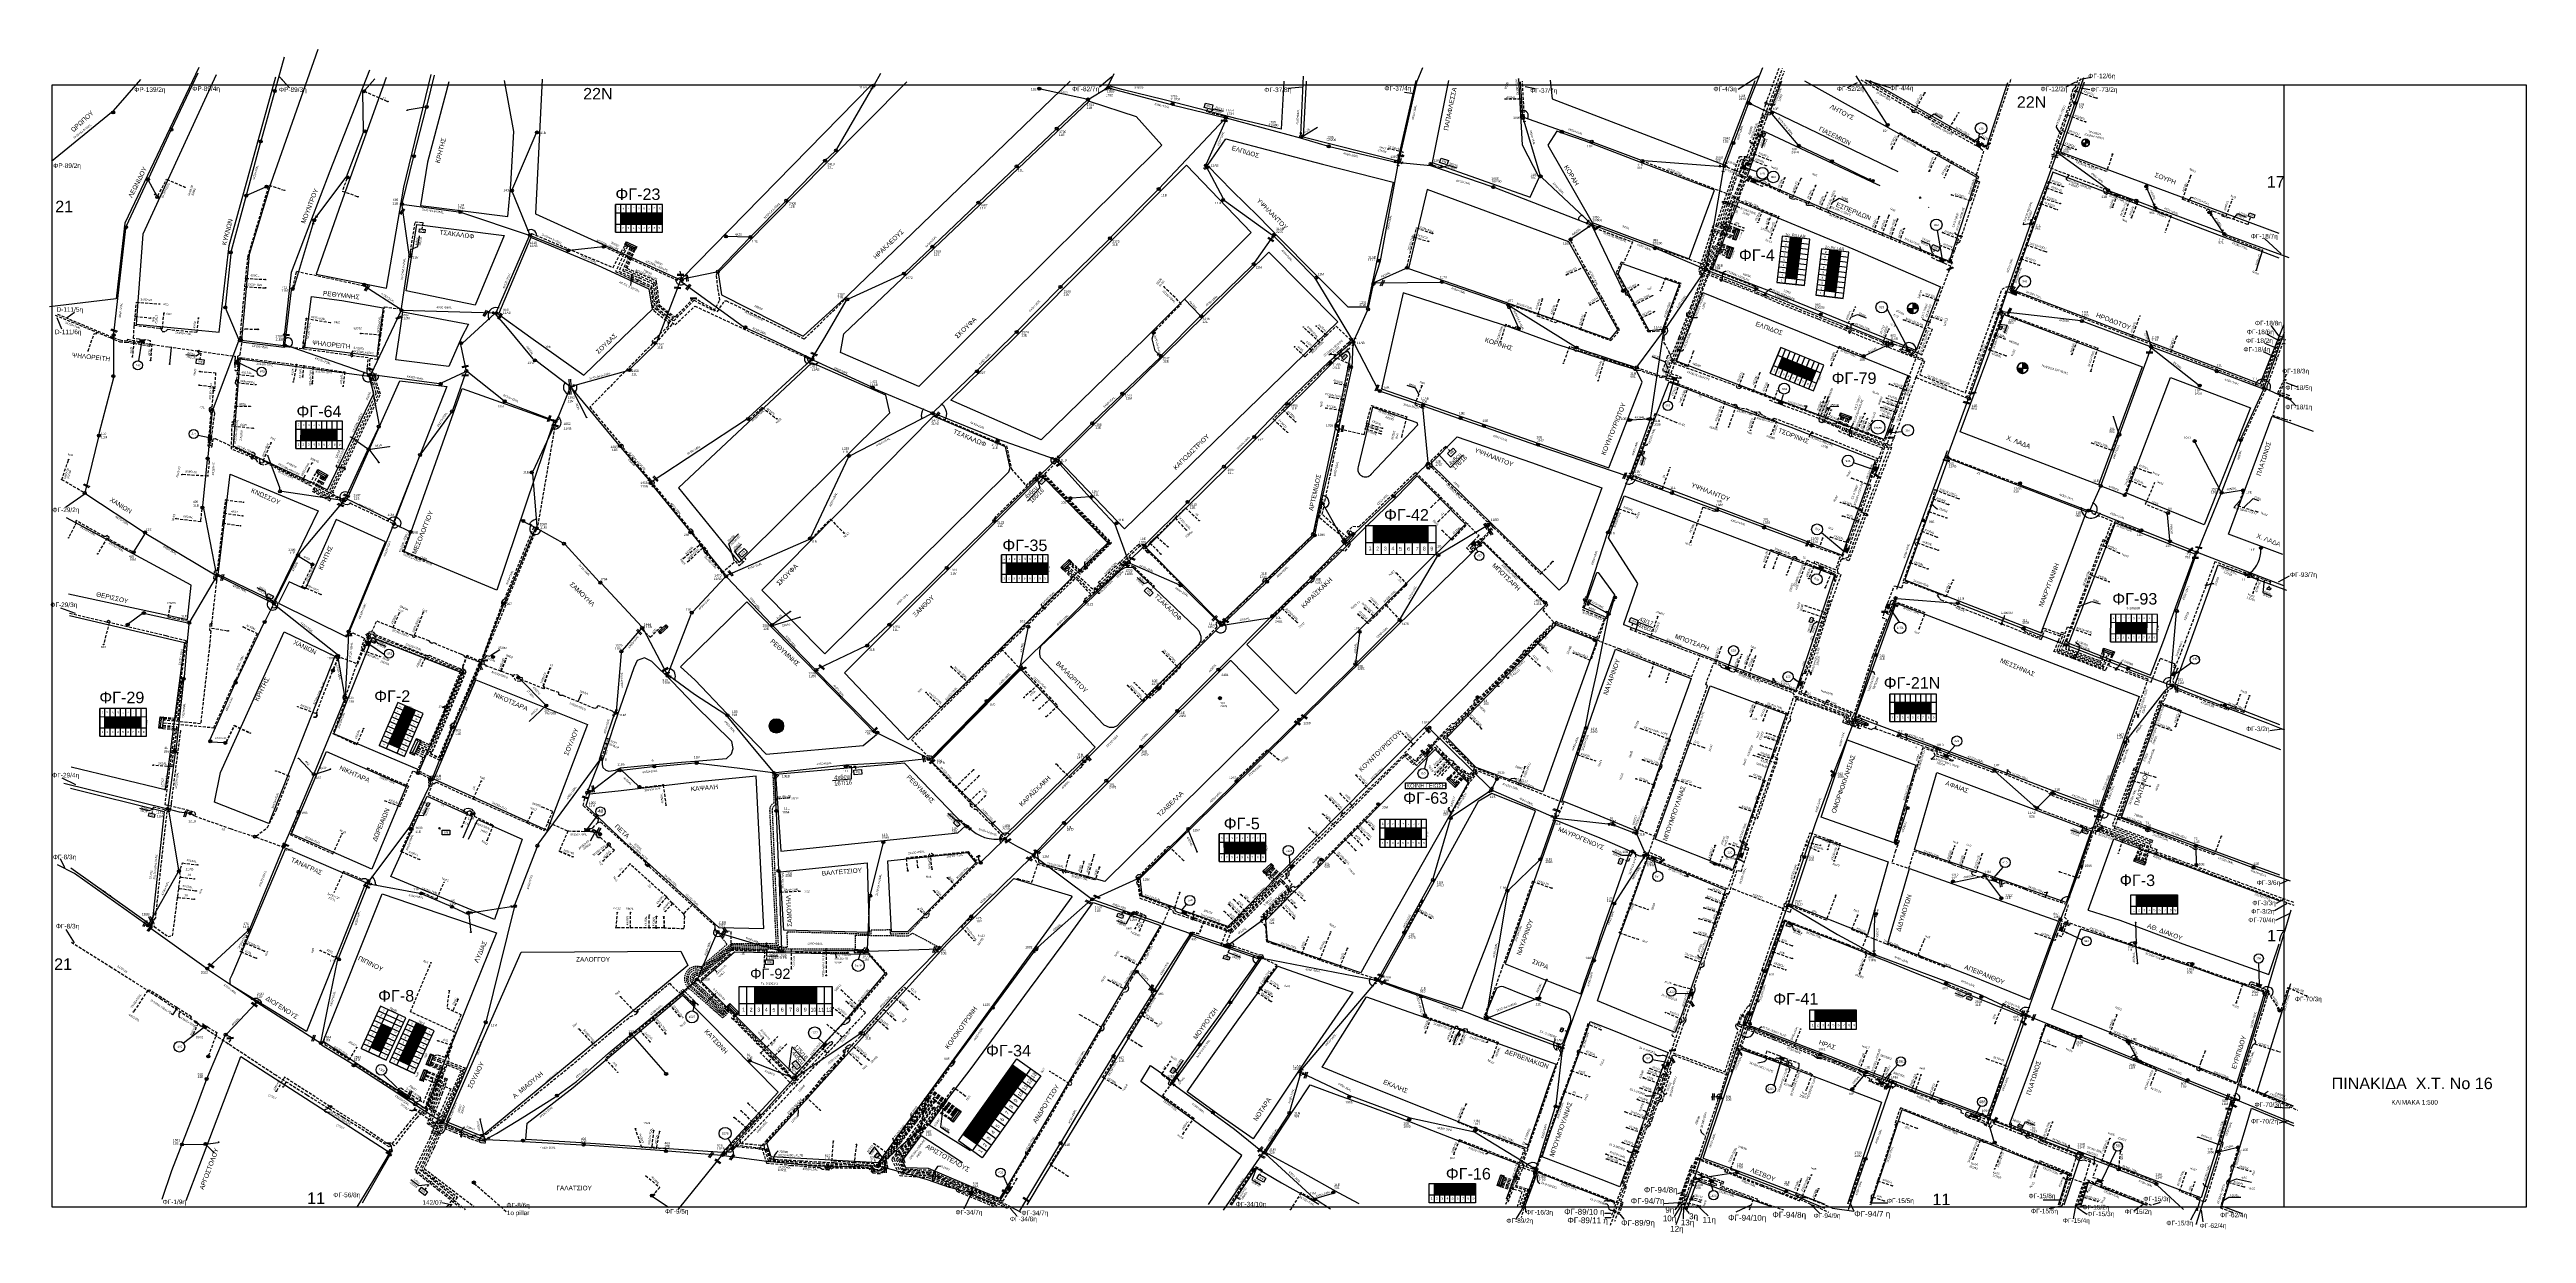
# Model space of a CAD drawing. Header units: millimetres. Extents: x 751 to 1825, y 358 to 872.
import ezdxf
from ezdxf.enums import TextEntityAlignment as Align

# ---------------------------------------------------------------- set-up
doc = ezdxf.new("R2010")
doc.units = ezdxf.units.MM
doc.linetypes.add('DASHED', pattern=[19.05, 12.7, -6.35])
for name, color, linetype in [('Link Box 2 Διευθύνσεων', 7, 'Continuous'), ('Link Box 4 Διευθύνσεων', 7, 'Continuous'), ('Pillar', 7, 'Continuous'), ('Pillar (ΠΔΦ) Δημοτικού Φωτισμού', 7, 'Continuous'), ('Pillar OTE', 7, 'Continuous'), ('Pillar Δημοτικού Φωτισμού', 7, 'Continuous'), ('Άγνωστα', 7, 'Continuous'), ('Ασφαλειοκιβώτια Χ.Τ 9 αναχωρήσεων', 7, 'Continuous'), ('Γέφυρες Εναέριου Δικτύου', 7, 'Continuous'), ('Γυμνά εναέρια ΧΤ (1Φ)   2x16AL', 7, 'Continuous'), ('Γυμνά εναέρια ΧΤ (1Φ)   2x50AL', 7, 'Continuous'), ('Γυμνά εναέρια ΧΤ (3Φ)   3x35+35CU', 7, 'Continuous'), ('Γυμνά εναέρια ΧΤ (3Φ)   3x50+35CU', 7, 'Continuous'), ('Γυμνά εναέρια ΧΤ (3Φ)   4x16AL', 7, 'Continuous'), ('Γυμνά εναέρια ΧΤ (3Φ)   4x16CU', 7, 'Continuous'), ('Γυμνά εναέρια ΧΤ (3Φ)   4x35AL', 7, 'Continuous'), ('Γυμνά εναέρια ΧΤ (3Φ)   4x35CU', 7, 'Continuous'), ('Γυμνά εναέρια ΧΤ (3Φ)   4x50AL', 7, 'Continuous'), ('Γυμνά εναέρια ΧΤ και ΦΟΠ (2Φ)   3x50+16AL', 7, 'Continuous'), ('Γυμνά εναέρια ΧΤ και ΦΟΠ (3Φ)   3x35+35+16CU', 7, 'Continuous'), ('Γυμνά εναέρια ΧΤ και ΦΟΠ (3Φ)   4x16+16AL', 7, 'Continuous'), ('Γυμνά εναέρια ΧΤ και ΦΟΠ (3Φ)   4x50+16AL', 7, 'Continuous'), ('Γυμνά εναέρια ΧΤ και ΦΟΠ (3Φ)   4x50+16CU', 7, 'Continuous'), ('Εναέρια παροχή ΧΤ 4x16', 7, 'SYN_LINE'), ('Εναέρια παροχή ΧΤ 4x25', 7, 'SYN_LINE'), ('Επίτονοι', 7, 'Continuous'), ('Επιγραφές - Σχήματα', 7, 'Continuous'), ('Καλώδια ΧΤ   15AL', 7, 'DASHED'), ('Καλώδια ΧΤ   2x6AL', 7, 'DASHED'), ('Καλώδια ΧΤ   3x150+50AL', 7, 'DASHED'), ('Καλώδια ΧΤ   3x150+50AL XLPE', 7, 'DASHED'), ('Καλώδια ΧΤ   3x150+50CU', 7, 'DASHED'), ('Καλώδια ΧΤ   3x150+70 XLPE', 7, 'DASHED'), ('Καλώδια ΧΤ   3x150+70AL', 7, 'DASHED'), ('Καλώδια ΧΤ   3x150AL+50CU', 7, 'DASHED'), ('Καλώδια ΧΤ   3x150AL+50XLPE', 7, 'DASHED'), ('Καλώδια ΧΤ   3x95+35 CU', 7, 'DASHED'), ('Καλώδια ΧΤ   3x95+50 AL XLPE', 7, 'DASHED'), ('Καλώδια ΧΤ   3x95+50CU', 7, 'DASHED'), ('Καλώδια ΧΤ   4x16AL', 7, 'DASHED'), ('Καλώδια ΧΤ   4x25CU', 7, 'DASHED'), ('Καλώδια ΧΤ   4x50AL', 7, 'DASHED'), ('Καλώδια ΧΤ   4x50CU', 7, 'DASHED'), ('Καλώδια ΧΤ   4x6AL', 7, 'DASHED'), ('Καλώδια ΧΤ   4x6CU', 7, 'DASHED'), ('Μηχανική τομή', 7, 'Continuous'), ('Στύλος Ξύλινος', 7, 'Continuous'), ('Στύλος Ξύλινος @ 1', 7, 'Continuous'), ('Στύλος ΦΜ', 7, 'Continuous'), ('Στύλος ΦΜ @ 1', 7, 'Continuous'), ('Συνδέσεις', 7, 'Continuous'), ('Συνεστραμμένα ΧΤ   3x70+54.6+25 AL', 7, 'SYN_LINE'), ('Συνεστραμμένα ΧΤ   4x120+25 AL', 7, 'SYN_LINE'), ('Τομή', 7, 'Continuous'), ('Υποσταθμός εναέριος 2 στύλων', 7, 'Continuous'), ('Υποσταθμός πόλεως', 7, 'Continuous'), ('Υπόβαθρο ΔΕΗ', 7, 'Continuous'), ('Υπόγεια Καλώδια Δικτύου ΧΤ   .04', 7, 'DASHED'), ('Υπόγεια Καλώδια Δικτύου ΧΤ   .06', 7, 'DASHED'), ('Υπόγεια Καλώδια Δικτύου ΧΤ   .075', 7, 'DASHED'), ('Υπόγεια Καλώδια Δικτύου ΧΤ   .15', 7, 'DASHED'), ('Υπόγεια καλώδια Δικτύου ΧΤ και Παρ. ΧΤ - 3X150+70 AL', 7, 'DASHED'), ('Υπόγεια καλώδια Δικτύου ΧΤ και Παρ. ΧΤ X-95  (3X95AL +35CU  XLPE)', 7, 'DASHED'), ('Υπόγεια καλώδια Παροχών ΧΤ   .0225', 7, 'DASHED'), ('Υπόγεια καλώδια Παροχών ΧΤ   .075', 7, 'DASHED'), ('Υπόγεια καλώδια Παροχών ΧΤ   .10 -', 7, 'DASHED'), ('Υπόγεια καλώδια Παροχών ΧΤ   .15', 7, 'DASHED'), ('Υπόγεια καλώδια Παροχών ΧΤ   4x16AL', 7, 'DASHED'), ('Υπόγεια καλώδια Παροχών ΧΤ   4x16CU', 7, 'DASHED'), ('Υπόγεια καλώδια Παροχών ΧΤ   4x25', 7, 'DASHED'), ('Υπόγεια καλώδια Παροχών ΧΤ   4x50AL', 7, 'DASHED'), ('Υπόγεια καλώδια Παροχών ΧΤ   4x6', 7, 'DASHED'), ('Υπόγεια καλώδια παροχών ΧΤ   X-50AL', 7, 'DASHED'), ('Χώρος', 7, 'Continuous')]:
    doc.layers.add(name, color=color, linetype=linetype)
doc.styles.add('arial', font='arial.ttf')
doc.styles.get("Standard").update_dxf_attribs({"font": 'arial.ttf'})
doc.linetypes.add('SYN_LINE', pattern='A,0.5,-0.0001,["/\\/\\/\\/",Standard,S=0.1,R=0,X=0,Y=-0.05],-0.25', length=0.7501)
doc.dimstyles.new('ISO-25', dxfattribs={"dimtxt": 2.5, "dimasz": 2.5, "dimexe": 1.25, "dimexo": 0.625, "dimtad": 1, "dimtxsty": 'Standard', "dimcen": 2.5, "dimadec": 0, "dimazin": 0, "dimtfac": 1, "dimtmove": 0, "dimatfit": 3, "dimfxl": 1, "dimarcsym": 0})

# ---------------------------------------------------------------- blocks, each defined once
blk = doc.blocks.new('ΥΠΑΡΧΩΝ ΤΣΙΜΕΝΤΕΝΙΟΣ ΣΤΥΛΟΣ')
at = {"layer": 'Στύλος ΦΜ'}
blk.add_hatch(color=256, dxfattribs=at).paths.add_polyline_path([(-1.3, -2.3, 0.574793), (2.6, 0, 0.268822), (1.3, 2.3)])
blk.add_line((-1.3, -2.3), (1.3, 2.3), dxfattribs=at)
blk.add_circle((0, 0), 2.62, dxfattribs=at)
at = {"layer": 'Στύλος ΦΜ', "flags": 4}
for tag, p in [('ΤΥΠΟΣ', (-4.9, 3)), ('ΑΡΙΘΜΟΣ', (-4.7, 8.1))]:
    blk.add_attdef(tag, p, '', height=4, dxfattribs=at)
blk = doc.blocks.new('ΤΟΜΗ')
at = {"layer": 'Τομή', "ltscale": 40}
for p, q in [((-5.7, 0), (5.7, 0)), ((5.7, -2.3), (-5.7, -2.3))]:
    blk.add_line(p, q, dxfattribs=at)
blk = doc.blocks.new('ΜΗΧΑΝΙΚΗ ΤΟΜΗ')
at = {"layer": 'Μηχανική τομή', "ltscale": 40}
for p, q in [((-1.9, 0.8), (1.9, 0.8)), ((1.9, 0), (-1.9, 0))]:
    blk.add_line(p, q, dxfattribs=at)
blk = doc.blocks.new('_ΣΥΝΔΕΣΗ')
at = {"layer": 'Συνδέσεις', "linetype": 'SYN_LINE', "ltscale": 40}
blk.add_hatch(color=256, dxfattribs=at).paths.add_polyline_path([(0.5, 0, 1), (-0.5, 0, 1)])
at = {"layer": 'Συνδέσεις'}
blk.add_circle((0, 0), 0.5, dxfattribs=at)
blk = doc.blocks.new('ΥΠΑΡΧΩΝ ΞΥΛΙΝΟΣ ΣΤΥΛΟΣ')
at = {"layer": 'Στύλος Ξύλινος'}
h = blk.add_hatch(color=256, dxfattribs=at)
h.paths.add_polyline_path([(-2.6, 0, 0.270008), (-1.3, -2.3), (1.3, 2.3, 0.576266)])
h.paths.add_polyline_path([(-1.3, -2.3, 0.574793), (2.6, 0, 0.268822), (1.3, 2.3)])
blk.add_line((-1.3, -2.3), (1.3, 2.3), dxfattribs=at)
blk.add_circle((0, 0), 2.62, dxfattribs=at)
at = {"layer": 'Στύλος Ξύλινος', "flags": 4}
for tag, p in [('ΑΡΙΘΜΟΣ', (-4.9, 8.6)), ('ΤΥΠΟΣ', (-4.8, 3.4))]:
    blk.add_attdef(tag, p, '', height=4, dxfattribs=at)
blk = doc.blocks.new('LINK BOX 4 ΑΝΑΧΩΡΗΣΕΩΝ')
at = {"layer": 'Link Box 4 Διευθύνσεων', "ltscale": 40}
blk.add_hatch(color=256, dxfattribs=at).paths.add_polyline_path([(-3.5, 0), (-3.5, -4.7), (3.5, -4.7), (3.5, 0)])
for p, q in [((-3.5, 0), (-5.3, 0)), ((5.3, 0), (3.5, 0)), ((-3.5, -4.7), (-5.3, -4.7)), ((5.3, -4.7), (3.5, -4.7))]:
    blk.add_line(p, q, dxfattribs=at)
blk.add_lwpolyline([(-3.5, -4.7), (-3.5, 0), (3.5, 0), (3.5, -4.7)], close=True, dxfattribs=at)
blk = doc.blocks.new('ΥΠΟΣΤΑΘΜΟΣ ΕΝΑΕΡΙΟΣ ΕΠΙ 2 ΣΤΥΛΩΝ')
at = {"layer": 'Υποσταθμός εναέριος 2 στύλων', "linetype": 'Continuous'}
for points in [[(-12, -2.1, 0.574793), (-8.5, -0.1, 0.268822), (-9.6, 2)], [(9.7, -2.1, 0.574793), (13.2, -0.1, 0.268822), (12, 1.9)]]:
    blk.add_hatch(color=256, dxfattribs=at).paths.add_polyline_path(points)
for p, q in [((-12, -2.1), (-9.6, 2)), ((9.7, -2.1), (12, 1.9))]:
    blk.add_line(p, q, dxfattribs=at)
for centre in [(-10.8, -0.1), (10.8, -0.1)]:
    blk.add_circle(centre, 2.36, dxfattribs=at)
at = {"layer": 'Υποσταθμός πόλεως', "linetype": 'Continuous', "ltscale": 40}
blk.add_lwpolyline([(-8.6, 2.8), (8.6, 2.8), (8.6, -2.8), (-8.6, -2.8)], close=True, dxfattribs=at)
for points in [[(-5.8, 0), (-8.6, 2.8)], [(-8.6, -2.8), (-5.8, 0)], [(-5.8, 0), (5.8, 0)], [(5.8, 0), (8.6, 2.8)], [(8.6, -2.8), (5.8, 0)]]:
    blk.add_lwpolyline(points, dxfattribs=at)
at = {"layer": 'Υποσταθμός εναέριος 2 στύλων', "ltscale": 40, "flags": 1}
for tag, p in [('ΜΕΤΑΣΧΗΜΑΤΙΣΜΟΣ', (14.1, 2.5)), ('ΙΣΧΥΣ', (14.1, -0.3)), ('ΑΡΙΘΜΟΣ', (14.2, -3))]:
    blk.add_attdef(tag, p, '', height=1.8, dxfattribs=at)
blk = doc.blocks.new('PILLAR ΔΗΜΟΤΙΚΟΥ ΦΩΤΙΣΜΟΥ')
at = {"layer": 'Pillar (ΠΔΦ) Δημοτικού Φωτισμού', "ltscale": 40}
for p, q in [((-3.6, 2), (3.1, 2)), ((-3.6, -2), (-3.6, 2)), ((3.1, 2), (3.1, -2)), ((3.1, -2), (-3.6, -2))]:
    blk.add_line(p, q, dxfattribs=at)
at = {"layer": 'Pillar (ΠΔΦ) Δημοτικού Φωτισμού', "insert": (-2.1, 0.7), "char_height": 1.357, "width": 109.961, "attachment_point": 1}
blk.add_mtext('{\\fArial|b1|i0|c161|p34;ΠΔΦ}', dxfattribs=at)
blk = doc.blocks.new('LINK BOX 4 ΑΝΑΧΩΡΗΣΕΩΝ_')
at = {"layer": 'Link Box 4 Διευθύνσεων', "ltscale": 40}
for points in [[(-5.3, -0.3, 1), (-5.3, 0.3, 1)], [(-3.5, 0), (-3.5, -4.7), (3.5, -4.7), (3.5, 0)], [(5.3, -0.3, 1), (5.3, 0.3, 1)], [(-5.3, -4.9, 1), (-5.3, -4.4, 1)], [(5.3, -4.9, 1), (5.3, -4.4, 1)]]:
    blk.add_hatch(color=256, dxfattribs=at).paths.add_polyline_path(points)
for p, q in [((-3.5, 0), (-5.3, 0)), ((5.3, 0), (3.5, 0)), ((-3.5, -4.7), (-5.3, -4.7)), ((5.3, -4.7), (3.5, -4.7))]:
    blk.add_line(p, q, dxfattribs=at)
blk.add_lwpolyline([(-3.5, -4.7), (-3.5, 0), (3.5, 0), (3.5, -4.7)], close=True, dxfattribs=at)
for centre in [(-5.3, 0), (5.3, 0), (-5.3, -4.7), (5.3, -4.7)]:
    blk.add_circle(centre, 0.252, dxfattribs=at)
blk = doc.blocks.new('ΑΣΦΑΛΕΙΟΚΙΒΩΤΙΟ ΥΠΟΣΤΑΘΜΟΥ 9 ΑΝΑΧΩΡΗΣΕΩΝ')
at = {"layer": 'Ασφαλειοκιβώτια Χ.Τ 9 αναχωρήσεων', "ltscale": 40}
for p, q in [((-23.8, 40.4), (24, 40.4)), ((-23.8, 31.4), (24, 31.4)), ((-23.8, 22.4), (24, 22.4)), ((-23.8, 13.4), (24, 13.4)), ((-23.8, 4.4), (24, 4.4)), ((-9.7, 40.4), (-9.7, -40.6)), ((9.9, 40.4), (9.9, -40.6)), ((-23.8, -4.6), (24, -4.6)), ((-23.8, -13.6), (24, -13.6)), ((-23.8, -22.6), (24, -22.6)), ((-23.8, -31.6), (24, -31.6))]:
    blk.add_line(p, q, dxfattribs=at)
at = {"layer": 'Ασφαλειοκιβώτια Χ.Τ 9 αναχωρήσεων'}
blk.add_lwpolyline([(-23.8, -40.6), (24, -40.6), (24, 40.4), (-23.8, 40.4)], close=True, dxfattribs=at)
for s, p in [('1', (-18.5, 37.2)), ('2', (-18.5, 28.7)), ('3', (-18.5, 19.6)), ('4', (-18.5, 10.6)), ('5', (-18.5, 1.6)), ('6', (-18.5, -7.6)), ('7', (-18.5, -15.8)), ('8', (-18.5, -25.5)), ('9', (-18.5, -34.2))]:
    blk.add_text(s, height=3.6, rotation=270, dxfattribs=at).set_placement(p)
at = {"layer": 'Ασφαλειοκιβώτια Χ.Τ 9 αναχωρήσεων', "ltscale": 40}
for tag, height, p in [('ΟΝΟΜΑ', 5, (-0.2, 44.3)), ('ΚΕΙΜΕΝΟ 1', 2, (17.1, 35.6)), ('ΚΕΙΜΕΝΟ 2', 2, (17.1, 26.9)), ('ΚΕΙΜΕΝΟ 3', 2, (17.1, 17.7)), ('ΚΕΙΜΕΝΟ 4', 2, (17.1, 8.7)), ('ΚΕΙΜΕΝΟ 5', 2, (17.1, -0.1)), ('ΣΧ', 2, (-0.1, -42.6)), ('ΚΕΙΜΕΝΟ 6', 2, (17.1, -9.1)), ('ΚΕΙΜΕΝΟ 7', 2, (17.1, -18.1)), ('ΚΕΙΜΕΝΟ 8', 2, (17.1, -26.9)), ('ΚΕΙΜΕΝΟ 9', 2, (17.1, -36))]:
    blk.add_attdef(tag, text='', height=height, dxfattribs=at).set_placement(p, align=Align.MIDDLE_CENTER)
blk = doc.blocks.new('ΥΠΟΣΤΑΘΜΟΣ ΠΟΛΕΩΣ 9 ΑΝΑΧΩΡΗΣΕΩΝ')
at = {"layer": 'Υποσταθμός πόλεως', "ltscale": 40}
for p, q in [((-9.6, -2.8), (-9.6, -4)), ((-7.1, -2.8), (-7.1, -4)), ((-4.8, -2.8), (-4.8, -4)), ((-2.4, -2.8), (-2.4, -4)), ((0.1, -2.8), (0.1, -4)), ((2.5, -2.8), (2.5, -4)), ((5, -2.8), (5, -4)), ((7.5, -2.8), (7.5, -4)), ((9.6, -2.8), (9.6, -4))]:
    blk.add_line(p, q, dxfattribs=at)
blk.add_lwpolyline([(-10, 2.8), (10, 2.8), (10, -2.8), (-10, -2.8)], close=True, dxfattribs=at)
for points in [[(-7.2, 0), (-10, 2.8)], [(-10, -2.8), (-7.2, 0)], [(-7.2, 0), (7.2, 0)], [(7.2, 0), (10, 2.8)], [(10, -2.8), (7.2, 0)]]:
    blk.add_lwpolyline(points, dxfattribs=at)
at = {"layer": 'Υποσταθμός πόλεως', "linetype": 'SYN_LINE', "ltscale": 40, "flags": 1}
for tag, p in [('ΜΕΤΑΣΧΗΜΑΤΙΣΜΟΣ', (10.8, 1.7)), ('ΙΣΧΥΣ', (10.8, -1.1)), ('ΑΡΙΘΜΟΣ', (10.9, -3.8))]:
    blk.add_attdef(tag, p, '', height=1.8, dxfattribs=at)
blk = doc.blocks.new('Pillar')
at = {"layer": 'Υποσταθμός πόλεως', "linetype": 'Continuous', "ltscale": 40}
blk.add_lwpolyline([(-8.6, 2.8), (8.6, 2.8), (8.6, -2.8), (-8.6, -2.8)], close=True, dxfattribs=at)
for points in [[(-5.8, 0), (-8.6, 2.8)], [(-8.6, -2.8), (-5.8, 0)], [(-5.8, 0), (5.8, 0)], [(5.8, 0), (8.6, 2.8)], [(8.6, -2.8), (5.8, 0)]]:
    blk.add_lwpolyline(points, dxfattribs=at)
at = {"layer": 'Pillar', "ltscale": 40}
blk.add_attdef('PILLAR', (-5.7, 3.7), '', height=2.52, dxfattribs=at)
blk = doc.blocks.new('ΧΩΡΟΣ')
at = {"layer": 'Χώρος', "ltscale": 40, "true_color": 0xff4747}
blk.add_hatch(color=13, dxfattribs=at).paths.add_polyline_path([(12.2, -0.2, 1), (-13, -0.2, 1)])
at = {"layer": 'Χώρος', "ltscale": 40}
blk.add_circle((-0.4, -0.2), 12.6, dxfattribs=at)
at = {"layer": 'Χώρος', "ltscale": 30, "insert": (-3.1, 9.6), "char_height": 5.4, "width": 408.891, "attachment_point": 1}
blk.add_mtext('Φ', dxfattribs=at)
at = {"layer": 'Χώρος', "ltscale": 40}
blk.add_attdef('ΑΡΙΘΜΟΣ_001', (-5.2, -4), '', height=5.4, dxfattribs=at)
blk = doc.blocks.new('ΕΠΙΤΟΝΟΣ')
at = {"layer": 'Επίτονοι', "lineweight": 40, "ltscale": 40}
blk.add_hatch(color=256, dxfattribs=at).paths.add_polyline_path([(-1.1, 6.5), (0, 9.1), (1.1, 6.5)])
for p, q in [((-1.1, 6.5), (0, 9.1)), ((1.1, 6.5), (-1.1, 6.5)), ((-1.1, 6.5), (0, 6.5)), ((0, 9.1), (1.1, 6.5)), ((0, 6.5), (0, 0))]:
    blk.add_line(p, q, dxfattribs=at)
blk = doc.blocks.new('LINK BOX 2 ΑΝΑΧΩΡΗΣΕΩΝ')
at = {"layer": 'Link Box 2 Διευθύνσεων', "ltscale": 40}
blk.add_hatch(color=256, dxfattribs=at).paths.add_polyline_path([(-2, 1.3), (-2, -1.5), (1.9, -1.5), (1.9, 1.3)])
for p, q in [((-2, -0.1), (-4.3, -0.1)), ((4.1, -0.1), (1.9, -0.1))]:
    blk.add_line(p, q, dxfattribs=at)
blk.add_lwpolyline([(-2, -1.5), (-2, 1.3), (1.9, 1.3), (1.9, -1.5)], close=True, dxfattribs=at)
blk = doc.blocks.new('ΑΣΦΑΛΕΙΟΚΙΒΩΤΙΟ ΥΣ 9 ΑΝΑΧΩΡΗΣΕΩΝ')
at = {"layer": 'Ασφαλειοκιβώτια Χ.Τ 9 αναχωρήσεων', "ltscale": 40}
for p, q in [((1.3, -1.3), (-10.4, 0.8)), ((1.7, 0.9), (-10, 3)), ((2.1, 3.1), (-9.6, 5.2)), ((-9.3, -13.1), (-5.8, 6.8)), ((-4.5, -14), (-0.9, 6)), ((-0.6, -12.4), (-12.4, -10.3)), ((-0.2, -10.2), (-12, -8.1)), ((0.2, -7.9), (-11.6, -5.9)), ((0.6, -5.7), (-11.2, -3.6)), ((0.9, -3.5), (-10.8, -1.4)), ((-1, -14.6), (-12.8, -12.5))]:
    blk.add_line(p, q, dxfattribs=at)
at = {"layer": 'Ασφαλειοκιβώτια Χ.Τ 9 αναχωρήσεων'}
blk.add_lwpolyline([(2.5, 5.4), (-9.3, 7.4), (-12.8, -12.5), (-1, -14.6)], close=True, dxfattribs=at)
for s, p in [('7', (-8.7, 1.3)), ('8', (-8.4, 3.4)), ('9', (-8, 5.6)), ('2', (-10.7, -10)), ('3', (-10.3, -7.7)), ('4', (-10, -5.5)), ('5', (-9.5, -3.2)), ('6', (-9.2, -1)), ('1', (-11.1, -12.1))]:
    blk.add_text(s, height=0.9, rotation=350.6937, dxfattribs=at).set_placement(p)
at = {"layer": 'Ασφαλειοκιβώτια Χ.Τ 9 αναχωρήσεων', "ltscale": 40}
for tag, height, rotation, p in [('ΟΝΟΜΑ', 1.25, 350.2383, (-3.6, 7.4)), ('ΚΕΙΜΕΝΟ 7', 0.5, 350.6937, (0, 0.2)), ('ΚΕΙΜΕΝΟ 8', 0.5, 350.6937, (0.4, 2.6)), ('ΚΕΙΜΕΝΟ 9', 0.5, 350.6937, (0.7, 4.6)), ('ΚΕΙΜΕΝΟ 2', 0.5, 350.6937, (-2, -10.9)), ('ΚΕΙΜΕΝΟ 3', 0.5, 350.6937, (-1.6, -8.7)), ('ΚΕΙΜΕΝΟ 4', 0.5, 350.6937, (-1.2, -6.5)), ('ΚΕΙΜΕΝΟ 5', 0.5, 350.6937, (-0.8, -4.2)), ('ΚΕΙΜΕΝΟ 6', 0.5, 350.6937, (-0.4, -1.9)), ('ΣΧ', 0.5, 350.2383, (-7.3, -14)), ('ΚΕΙΜΕΝΟ 1', 0.5, 350.6937, (-2.4, -13))]:
    blk.add_attdef(tag, text='', height=height, rotation=rotation, dxfattribs=at).set_placement(p, align=Align.MIDDLE_CENTER)
blk = doc.blocks.new('ΥΠΟΣΤΑΘΜΟΣ ΠΟΛΕΩΣ 13 ΑΝΑΧΩΡΗΣΕΩΝ')
at = {"layer": 'Υποσταθμός πόλεως', "ltscale": 40}
for p, q in [((-11.1, -2.8), (-11.1, -4)), ((-9.5, -2.8), (-9.5, -4)), ((-7.8, -2.8), (-7.8, -4)), ((-6, -2.8), (-6, -4)), ((-4.1, -2.8), (-4.1, -4)), ((-2.3, -2.8), (-2.3, -4)), ((-0.4, -2.8), (-0.4, -4)), ((1.5, -2.8), (1.5, -4)), ((3.4, -2.8), (3.4, -4)), ((5.4, -2.8), (5.4, -4)), ((7.3, -2.8), (7.3, -4)), ((9.3, -2.8), (9.3, -4)), ((11.1, -2.8), (11.1, -4))]:
    blk.add_line(p, q, dxfattribs=at)
blk.add_lwpolyline([(-11.4, 2.8), (11.4, 2.8), (11.4, -2.8), (-11.4, -2.8)], close=True, dxfattribs=at)
for points in [[(-8.6, 0), (-11.4, 2.8)], [(-11.4, -2.8), (-8.6, 0)], [(-8.6, 0), (8.6, 0)], [(8.6, 0), (11.4, 2.8)], [(11.4, -2.8), (8.6, 0)]]:
    blk.add_lwpolyline(points, dxfattribs=at)
at = {"layer": 'Υποσταθμός πόλεως', "linetype": 'SYN_LINE', "ltscale": 40, "flags": 1}
for tag, p in [('ΜΕΤΑΣΧΗΜΑΤΙΣΜΟΣ', (12.2, 1.7)), ('ΙΣΧΥΣ', (12.2, -1.1)), ('ΑΡΙΘΜΟΣ', (12.3, -3.8))]:
    blk.add_attdef(tag, p, '', height=1.8, dxfattribs=at)
blk = doc.blocks.new('TSONTA XT1')
at = {"ltscale": 40}
h = blk.add_hatch(color=256, dxfattribs=at)
h.dxf.hatch_style = 1
h.paths.add_polyline_path([(596, 2487.7), (597.1, 2488.8), (596, 2489.9), (594.9, 2488.8)])
blk.add_lwpolyline([(594.9, 2488.8), (596, 2489.9), (597.1, 2488.8), (596, 2487.7)], close=True, dxfattribs=at)
blk = doc.blocks.new('PILLAR ΟΤΕ')
at = {"layer": 'Pillar OTE', "ltscale": 40}
blk.add_lwpolyline([(-3.3, 2), (3.4, 2), (3.4, -2), (-3.3, -2)], close=True, dxfattribs=at)
at = {"layer": 'Pillar OTE', "insert": (-1.8, 0.7), "char_height": 1.357, "width": 109.961, "attachment_point": 1}
blk.add_mtext('{\\fArial|b1|i0|c161|p34;OTE}', dxfattribs=at)
blk = doc.blocks.new('τομή_')
at = {"layer": 'Επιγραφές - Σχήματα'}
for p, q in [((-1.3, -0.2), (0.1, 0.7)), ((-1.1, -0.5), (0.3, 0.5)), ((-0.7, 0.6), (-0.3, -0.4))]:
    blk.add_line(p, q, dxfattribs=at)

msp = doc.modelspace()

# ---------------------------------------------------------------- hatches: boundary and pattern name
at = {"layer": 'Pillar OTE', "ltscale": 40}
h = msp.add_hatch(color=256, dxfattribs=at)
h.dxf.hatch_style = 1
h.paths.add_polyline_path([(1490.8, 834.9), (1490.6, 835.2), (1490.4, 834.8)])
h = msp.add_hatch(color=256, dxfattribs=at)
h.dxf.hatch_style = 1
h.paths.add_polyline_path([(1566.1, 803.2), (1565.9, 803.9), (1565.5, 803.3)])
h = msp.add_hatch(color=256, dxfattribs=at)
h.dxf.hatch_style = 1
h.paths.add_polyline_path([(1310.3, 741.3), (1310.7, 741.1), (1310.6, 741.6)])
h = msp.add_hatch(color=256, dxfattribs=at)
h.dxf.hatch_style = 1
h.paths.add_polyline_path([(1440.3, 695.8), (1440.1, 696.1), (1440, 695.8)])
h = msp.add_hatch(color=256, dxfattribs=at)
h.dxf.hatch_style = 1
h.paths.add_polyline_path([(861, 685.1), (861.1, 685.9), (860.4, 685.4)])
h = msp.add_hatch(color=256, dxfattribs=at)
h.dxf.hatch_style = 1
h.paths.add_polyline_path([(1178, 685.7), (1178.4, 685.6), (1178.3, 686)])
h = msp.add_hatch(color=256, dxfattribs=at)
h.dxf.hatch_style = 1
h.paths.add_polyline_path([(1215.1, 649.7), (1214.8, 649.4), (1215.2, 649.4)])
h = msp.add_hatch(color=256, dxfattribs=at)
h.dxf.hatch_style = 1
h.paths.add_polyline_path([(1520.4, 622.9), (1520, 622.9), (1520.3, 622.6)])
h = msp.add_hatch(color=256, dxfattribs=at)
h.dxf.hatch_style = 1
h.paths.add_polyline_path([(907.1, 532), (907, 532.4), (906.8, 532)])
h = msp.add_hatch(color=256, dxfattribs=at)
h.dxf.hatch_style = 1
h.paths.add_polyline_path([(1631.6, 535.7), (1631.6, 535.1), (1632, 535.5)])
h = msp.add_hatch(color=256, dxfattribs=at)
h.dxf.hatch_style = 1
h.paths.add_polyline_path([(1222.4, 497.3), (1222.4, 496.8), (1222.7, 497.1)])
h = msp.add_hatch(color=256, dxfattribs=at)
h.dxf.hatch_style = 1
h.paths.add_polyline_path([(1263.1, 483.6), (1263.2, 483.1), (1263.5, 483.4)])
h = msp.add_hatch(color=256, dxfattribs=at)
h.dxf.hatch_style = 1
h.paths.add_polyline_path([(1507.1, 492.9), (1507.2, 492.5), (1507.5, 492.8)])
h = msp.add_hatch(color=256, dxfattribs=at)
h.dxf.hatch_style = 1
h.paths.add_polyline_path([(1606.3, 401.4), (1606.2, 402), (1605.8, 401.6)])
h = msp.add_hatch(color=256, dxfattribs=at)
h.dxf.hatch_style = 1
h.paths.add_polyline_path([(1113.3, 391.7), (1112.9, 391.8), (1113, 391.4)])
h = msp.add_hatch(color=256, dxfattribs=at)
h.dxf.hatch_style = 1
h.paths.add_polyline_path([(918, 383.1), (917.9, 382.6), (918.3, 382.8)])
at = {"layer": 'Ασφαλειοκιβώτια Χ.Τ 9 αναχωρήσεων', "ltscale": 0.1}
for color, points in [(30, [(1000.9, 801.2), (998.6, 801.2), (998.6, 796.3), (1000.9, 796.3)]), (5, [(1003.1, 801.2), (1000.9, 801.2), (1000.9, 796.3), (1003.1, 796.3)]), (27, [(1005.4, 801.2), (1003.1, 801.2), (1003.1, 796.3), (1005.4, 796.3)]), (1, [(1007.6, 801.2), (1005.4, 801.2), (1005.4, 796.3), (1007.6, 796.3)]), (2, [(1009.9, 801.2), (1007.6, 801.2), (1007.6, 796.3), (1009.9, 796.3)]), (173, [(1012.1, 801.2), (1009.9, 801.2), (1009.9, 796.3), (1012.1, 796.3)]), (85, [(1014.4, 801.2), (1012.1, 801.2), (1012.1, 796.3), (1014.4, 796.3)]), (6, [(1016.6, 801.2), (1014.4, 801.2), (1014.4, 796.3), (1016.6, 796.3)]), (6, [(1647.2, 623.5, -0.139884), (1646.9, 623.3), (1646.9, 622.8), (1649.2, 622), (1649.2, 623.5)]), (5, [(1651.4, 623.5), (1649.2, 623.5), (1649.2, 618.6), (1651.4, 618.6)]), (30, [(1653.7, 623.5), (1651.4, 623.5), (1651.4, 618.6), (1653.7, 618.6)]), (85, [(1653.7, 618.6), (1655.9, 618.6), (1655.9, 623.5), (1653.7, 623.5)]), (1, [(1655.9, 623.5), (1655.9, 618.6), (1658.2, 618.6), (1658.2, 623.5)]), (173, [(1658.2, 618.6), (1660.4, 618.6), (1660.4, 623.5), (1658.2, 623.5)]), (6, [(1646.9, 622.8), (1646.9, 618.6), (1649.2, 618.6), (1649.2, 622)]), (173, [(1553.5, 588.9), (1551.2, 588.9), (1551.2, 584), (1553.5, 584)]), (85, [(1555.7, 588.9), (1553.5, 588.9), (1553.5, 584), (1555.7, 584)]), (6, [(1558, 588.9), (1555.7, 588.9), (1555.7, 584), (1558, 584)]), (2, [(1560.2, 588.9), (1558, 588.9), (1558, 584), (1560.2, 584)]), (27, [(1562.5, 588.9), (1560.2, 588.9), (1560.2, 584), (1562.5, 584)]), (30, [(1564.7, 588.9), (1562.5, 588.9), (1562.5, 584), (1564.7, 584)]), (133, [(1567, 588.9), (1564.7, 588.9), (1564.7, 584), (1567, 584)]), (1, [(1260.3, 528.2), (1260.3, 523.3), (1262.6, 523.3), (1262.6, 528.2)]), (6, [(1262.6, 528.2), (1262.6, 523.3), (1264.8, 523.3), (1264.8, 528.2)]), (85, [(1264.8, 528.2), (1264.8, 523.3), (1267.1, 523.3), (1267.1, 528.2)]), (27, [(1267.1, 528.2), (1267.1, 523.3), (1269.3, 523.3), (1269.3, 528.2)]), (5, [(1269.3, 523.3), (1271.6, 523.3), (1271.6, 528.2), (1269.3, 528.2)]), (2, [(1271.6, 523.3), (1273.8, 523.3), (1273.8, 528.2), (1271.6, 528.2)]), (173, [(1276.1, 528.2), (1273.8, 528.2), (1273.8, 523.3), (1276.1, 523.3)]), (30, [(1276.1, 523.3), (1278.3, 523.3), (1278.3, 528.2), (1276.1, 528.2)]), (1, [(1330.1, 534.3), (1330.1, 529.4), (1332.3, 529.4), (1332.3, 534.3)]), (30, [(1334.6, 534.3), (1332.3, 534.3), (1332.3, 529.4), (1334.6, 529.4)]), (133, [(1336.8, 534.3), (1334.6, 534.3), (1334.6, 529.4), (1336.8, 529.4)]), (85, [(1336.8, 529.4), (1339.1, 529.4), (1339.1, 534.3), (1336.8, 534.3)]), (27, [(1339.1, 534.3), (1339.1, 529.4), (1341.3, 529.4), (1341.3, 534.3)]), (5, [(1341.3, 529.4), (1343.6, 529.4), (1343.6, 534.3), (1341.3, 534.3)]), (2, [(1343.6, 529.4), (1345.8, 529.4), (1345.8, 534.3), (1343.6, 534.3)])]:
    msp.add_hatch(color=color, dxfattribs=at).paths.add_polyline_path(points)
at = {"layer": 'Ασφαλειοκιβώτια Χ.Τ 9 αναχωρήσεων', "lineweight": 40, "ltscale": 0.1}
h = msp.add_hatch(color=133, dxfattribs=at)
h.dxf.hatch_style = 1
h.paths.add_polyline_path([(1502.4, 738.5), (1500.5, 734), (1502.6, 733.1), (1504.5, 737.7)])
h = msp.add_hatch(color=85, dxfattribs=at)
h.dxf.hatch_style = 1
h.paths.add_polyline_path([(1504.5, 737.7), (1502.6, 733.1), (1504.7, 732.3), (1506.6, 736.8)])
h = msp.add_hatch(color=1, dxfattribs=at)
h.dxf.hatch_style = 1
h.paths.add_polyline_path([(1506.6, 736.8), (1504.7, 732.3), (1506.8, 731.4), (1508.6, 736)])
h = msp.add_hatch(color=173, dxfattribs=at)
h.dxf.hatch_style = 1
h.paths.add_polyline_path([(1508.6, 736), (1506.8, 731.4), (1508.9, 730.6), (1510.7, 735.1)])
at = {"layer": 'Ασφαλειοκιβώτια Χ.Τ 9 αναχωρήσεων', "ltscale": 0.1}
h = msp.add_hatch(color=5, dxfattribs=at)
h.dxf.hatch_style = 1
h.paths.add_polyline_path([(1510.7, 735.1), (1508.9, 730.6), (1511, 729.7), (1512.8, 734.3)])
at = {"layer": 'Ασφαλειοκιβώτια Χ.Τ 9 αναχωρήσεων', "lineweight": 40, "ltscale": 0.1}
h = msp.add_hatch(color=30, dxfattribs=at)
h.dxf.hatch_style = 1
h.paths.add_polyline_path([(1512.8, 734.3), (1511, 729.7), (1513, 728.9), (1514.9, 733.4)])
h = msp.add_hatch(color=6, dxfattribs=at)
h.dxf.hatch_style = 1
h.paths.add_polyline_path([(1514.9, 733.4), (1513, 728.9), (1515.1, 728), (1517, 732.6)])
at = {"layer": 'Ασφαλειοκιβώτια Χ.Τ 9 αναχωρήσεων', "ltscale": 0.1}
h = msp.add_hatch(color=30, dxfattribs=at)
h.dxf.hatch_style = 1
h.paths.add_polyline_path([(860, 707.3), (860, 702.4), (862.2, 702.4), (862.2, 707.3)])
h = msp.add_hatch(color=5, dxfattribs=at)
h.dxf.hatch_style = 1
h.paths.add_polyline_path([(862.2, 707.3), (862.2, 702.4), (864.5, 702.4), (864.5, 707.3)])
h = msp.add_hatch(color=6, dxfattribs=at)
h.dxf.hatch_style = 1
h.paths.add_polyline_path([(864.5, 707.3), (864.5, 702.4), (866.7, 702.4), (866.7, 707.3)])
h = msp.add_hatch(color=85, dxfattribs=at)
h.dxf.hatch_style = 1
h.paths.add_polyline_path([(866.7, 707.3), (866.7, 702.4), (869, 702.4), (869, 707.3)])
h = msp.add_hatch(color=2, dxfattribs=at)
h.dxf.hatch_style = 1
h.paths.add_polyline_path([(869, 707.3), (869, 702.4), (871.2, 702.4), (871.2, 707.3)])
h = msp.add_hatch(color=1, dxfattribs=at)
h.dxf.hatch_style = 1
h.paths.add_polyline_path([(871.2, 707.3), (871.2, 702.4), (873.5, 702.4), (873.5, 707.3)])
h = msp.add_hatch(color=6, dxfattribs=at)
h.dxf.hatch_style = 1
h.paths.add_polyline_path([(1166, 649.3), (1166, 644.3), (1168.2, 644.3), (1168.2, 649.3)])
h = msp.add_hatch(color=30, dxfattribs=at)
h.dxf.hatch_style = 1
h.paths.add_polyline_path([(1168.2, 649.3), (1168.2, 644.3), (1170.5, 644.3), (1170.5, 649.3)])
h = msp.add_hatch(color=27, dxfattribs=at)
h.dxf.hatch_style = 1
h.paths.add_polyline_path([(1170.5, 649.3), (1170.5, 644.3), (1172.7, 644.3), (1172.7, 649.3)])
h = msp.add_hatch(color=173, dxfattribs=at)
h.dxf.hatch_style = 1
h.paths.add_polyline_path([(1172.7, 649.3), (1172.7, 644.3), (1175, 644.3), (1175, 649.3)])
h = msp.add_hatch(color=2, dxfattribs=at)
h.dxf.hatch_style = 1
h.paths.add_polyline_path([(1175, 649.3), (1175, 644.3), (1177.2, 644.3), (1177.2, 649.3)])
h = msp.add_hatch(color=1, dxfattribs=at)
h.dxf.hatch_style = 1
h.paths.add_polyline_path([(1177.2, 649.3), (1177.2, 644.3), (1179.5, 644.3), (1179.5, 649.3)])
h = msp.add_hatch(color=151, dxfattribs=at)
h.dxf.hatch_style = 1
h.paths.add_polyline_path([(1179.5, 649.3), (1179.5, 644.3), (1181.7, 644.3), (1181.7, 649.3)])
h = msp.add_hatch(color=85, dxfattribs=at)
h.dxf.hatch_style = 1
h.paths.add_polyline_path([(1181.7, 649.3), (1181.7, 644.3), (1184, 644.3), (1184, 649.3)])
at = {"layer": 'Ασφαλειοκιβώτια Χ.Τ 9 αναχωρήσεων', "lineweight": 40, "ltscale": 0.1}
for color, points in [(87, [(777.2, 582.6), (774.9, 582.6), (774.9, 577.7), (777.2, 577.7)]), (1, [(777.2, 582.6), (777.2, 577.7), (779.4, 577.7), (779.4, 582.6)]), (30, [(779.4, 582.6), (779.4, 577.7), (781.7, 577.7), (781.7, 582.6)]), (2, [(781.7, 582.6), (781.7, 577.7), (783.9, 577.7), (783.9, 582.6)]), (27, [(783.9, 582.6), (783.9, 577.7), (786.2, 577.7), (786.2, 582.6)]), (5, [(786.2, 582.6), (786.2, 577.7), (788.4, 577.7), (788.4, 582.6)]), (133, [(788.4, 582.6), (788.4, 577.7), (790.7, 577.7), (790.7, 582.6)]), (173, [(901.6, 579), (906.1, 577.1), (907, 579.1), (902.5, 581.1)]), (85, [(902.5, 581.1), (907, 579.1), (907.9, 581.2), (903.4, 583.2)]), (30, [(903.4, 583.2), (907.9, 581.2), (908.8, 583.3), (904.2, 585.2)]), (1, [(904.2, 585.2), (908.8, 583.3), (909.7, 585.3), (905.1, 587.3)]), (2, [(898.9, 572.8), (898, 570.8), (902.5, 568.8), (903.4, 570.9)]), (27, [(898.9, 572.8), (903.4, 570.9), (904.3, 572.9), (899.8, 574.9)]), (5, [(899.8, 574.9), (904.3, 572.9), (905.2, 575), (900.7, 577)]), (6, [(900.7, 577), (905.2, 575), (906.1, 577.1), (901.6, 579)])]:
    msp.add_hatch(color=color, dxfattribs=at).paths.add_polyline_path(points)
at = {"layer": 'Ασφαλειοκιβώτια Χ.Τ 9 αναχωρήσεων'}
for color, points in [(30, [(895.6, 439.1), (891.1, 441.2), (891.1, 441.2), (890.2, 439.1), (894.6, 437.1)]), (62, [(893, 445.3), (892, 443.2), (896.5, 441.2), (896.5, 441.2), (897.5, 443.2)]), (1, [(906.2, 441.6), (905.3, 439.6), (909.7, 437.5), (910.7, 439.6)]), (151, [(911.6, 441.6), (907.2, 443.7), (906.2, 441.6), (910.7, 439.6)]), (27, [(914.5, 447.7), (910, 449.8), (909.1, 447.7), (913.5, 445.7)]), (173, [(903.4, 435.5), (902.4, 433.5), (906.9, 431.4), (907.8, 433.4)]), (2, [(904.3, 437.5), (903.4, 435.5), (907.8, 433.4), (908.8, 435.5)]), (133, [(905.3, 439.6), (904.3, 437.5), (908.8, 435.5), (909.7, 437.5)])]:
    msp.add_hatch(color=color, dxfattribs=at).paths.add_polyline_path(points)
h = msp.add_hatch(color=85, dxfattribs=at)
h.paths.add_polyline_path([(896.5, 441.2), (896.5, 441.2), (891.1, 441.2), (895.6, 439.1)])
h.paths.add_polyline_path([(892, 443.2), (891.1, 441.2), (891.1, 441.2), (896.5, 441.2)])
h = msp.add_hatch(color=85, dxfattribs=at)
h.paths.add_polyline_path([(912.6, 443.6), (911.7, 444.1), (907.4, 444.1), (907.2, 443.7), (911.6, 441.6)])
h.paths.add_polyline_path([(908.1, 445.7), (907.4, 444.1), (911.7, 444.1)])
h = msp.add_hatch(color=6, dxfattribs=at)
h.paths.add_polyline_path([(909.1, 447.7), (908.1, 445.7), (911.7, 444.1), (912.8, 444.1), (913.5, 445.7)])
h.paths.add_polyline_path([(912.8, 444.1), (911.7, 444.1), (912.6, 443.6)])
at = {"layer": 'Επιγραφές - Σχήματα'}
h = msp.add_hatch(color=1, dxfattribs=at)
h.paths.add_polyline_path([(1633.8, 831.5), (1632.1, 831.5, 0.414214), (1633.8, 829.9)])
h.paths.add_polyline_path([(1633.8, 833.2), (1633.8, 831.5), (1635.4, 831.5, 0.414214)])
h = msp.add_hatch(color=1, dxfattribs=at)
h.paths.add_polyline_path([(1556.6, 759.7, 0.414214), (1558.9, 757.4), (1558.9, 759.7)])
h.paths.add_polyline_path([(1558.9, 759.7), (1561.2, 759.7, 0.414214), (1558.9, 761.9)])
h = msp.add_hatch(color=1, dxfattribs=at)
h.paths.add_polyline_path([(1604.2, 733.8, 0.414214), (1606.5, 731.6), (1606.5, 733.8)])
h.paths.add_polyline_path([(1606.5, 733.8), (1608.8, 733.8, 0.414214), (1606.5, 736.1)])
h = msp.add_hatch(color=133, dxfattribs=at)
h.dxf.hatch_style = 1
h.paths.add_polyline_path([(875.7, 707.3), (873.5, 707.3), (873.5, 702.4), (875.7, 702.4)])
at = {"layer": 'Επιγραφές - Σχήματα', "ltscale": 20}
h = msp.add_hatch(color=6, dxfattribs=at)
h.dxf.hatch_style = 1
h.paths.add_polyline_path([(898.4, 445.2), (893.9, 447.3), (893, 445.3), (897.5, 443.2)])
h = msp.add_hatch(color=133, dxfattribs=at)
h.dxf.hatch_style = 1
h.paths.add_polyline_path([(894.9, 449.4), (893.9, 447.3), (898.4, 445.2), (899.3, 447.3)])
at = {"layer": 'Καλώδια ΧΤ   3x150+50AL XLPE', "linetype": 'DASHED', "ltscale": 0.1}
h = msp.add_hatch(color=173, dxfattribs=at)
h.dxf.hatch_style = 1
h.paths.add_polyline_path([(1510, 783.4), (1510.2, 785.6), (1505.3, 786.2), (1505.1, 784)])
h = msp.add_hatch(color=27, dxfattribs=at)
h.dxf.hatch_style = 1
h.paths.add_polyline_path([(1505.6, 788.4), (1505.3, 786.2), (1510.2, 785.6), (1510.5, 787.9)])
h = msp.add_hatch(color=30, dxfattribs=at)
h.dxf.hatch_style = 1
h.paths.add_polyline_path([(1505.8, 790.7), (1505.6, 788.4), (1510.5, 787.9), (1510.7, 790.1)])
h = msp.add_hatch(color=133, dxfattribs=at)
h.dxf.hatch_style = 1
h.paths.add_polyline_path([(1527.7, 784.5), (1522.8, 785.1), (1522.5, 782.9), (1527.4, 782.3)])
h = msp.add_hatch(color=133, dxfattribs=at)
h.dxf.hatch_style = 1
h.paths.add_polyline_path([(1508.7, 772.2), (1508.9, 774.4), (1504, 775), (1503.8, 772.8)])
h = msp.add_hatch(color=2, dxfattribs=at)
h.dxf.hatch_style = 1
h.paths.add_polyline_path([(1508.9, 774.4), (1509.2, 776.7), (1504.3, 777.2), (1504, 775)])
h = msp.add_hatch(color=1, dxfattribs=at)
h.dxf.hatch_style = 1
h.paths.add_polyline_path([(1509.2, 776.7), (1509.4, 778.9), (1504.6, 779.5), (1504.3, 777.2)])
h = msp.add_hatch(color=6, dxfattribs=at)
h.dxf.hatch_style = 1
h.paths.add_polyline_path([(1509.4, 778.9), (1509.7, 781.2), (1504.8, 781.7), (1504.6, 779.5)])
h = msp.add_hatch(color=5, dxfattribs=at)
h.dxf.hatch_style = 1
h.paths.add_polyline_path([(1509.7, 781.2), (1510, 783.4), (1505.1, 784), (1504.8, 781.7)])
h = msp.add_hatch(color=151, dxfattribs=at)
h.dxf.hatch_style = 1
h.paths.add_polyline_path([(1526.3, 773.4), (1521.4, 774), (1521.2, 771.7), (1526, 771.1)])
h = msp.add_hatch(color=1, dxfattribs=at)
h.dxf.hatch_style = 1
h.paths.add_polyline_path([(1526.6, 775.6), (1521.7, 776.2), (1521.4, 774), (1526.3, 773.4)])
h = msp.add_hatch(color=6, dxfattribs=at)
h.dxf.hatch_style = 1
h.paths.add_polyline_path([(1526.9, 777.8), (1522, 778.4), (1521.7, 776.2), (1526.6, 775.6)])
h = msp.add_hatch(color=5, dxfattribs=at)
h.dxf.hatch_style = 1
h.paths.add_polyline_path([(1527.1, 780.1), (1522.3, 780.7), (1522, 778.4), (1526.9, 777.8)])
h = msp.add_hatch(color=2, dxfattribs=at)
h.dxf.hatch_style = 1
h.paths.add_polyline_path([(1527.4, 782.3), (1522.5, 782.9), (1522.3, 780.7), (1527.1, 780.1)])
h = msp.add_hatch(color=30, dxfattribs=at)
h.dxf.hatch_style = 1
h.paths.add_polyline_path([(1525.8, 768.9), (1520.9, 769.5), (1520.6, 767.3), (1525.5, 766.7)])
h = msp.add_hatch(color=85, dxfattribs=at)
h.dxf.hatch_style = 1
h.paths.add_polyline_path([(1526, 771.1), (1521.2, 771.7), (1520.9, 769.5), (1525.8, 768.9)])
h = msp.add_hatch(color=2, dxfattribs=at)
h.dxf.hatch_style = 1
h.paths.add_polyline_path([(1328.5, 665.5), (1325, 665.5), (1325, 658.1), (1328.5, 658.1)])
h = msp.add_hatch(color=85, dxfattribs=at)
h.dxf.hatch_style = 1
h.paths.add_polyline_path([(1328.5, 658.1), (1331.9, 658.1), (1331.9, 665.5), (1328.5, 665.5)])
h = msp.add_hatch(color=6, dxfattribs=at)
h.dxf.hatch_style = 1
h.paths.add_polyline_path([(1331.9, 658.1), (1335.2, 658.1), (1335.2, 665.5), (1331.9, 665.5)])
h = msp.add_hatch(color=1, dxfattribs=at)
h.dxf.hatch_style = 1
h.paths.add_polyline_path([(1335.2, 658.1), (1338.6, 658.1), (1338.6, 665.5), (1335.2, 665.5)])
h = msp.add_hatch(color=5, dxfattribs=at)
h.dxf.hatch_style = 1
h.paths.add_polyline_path([(1338.6, 658.1), (1342, 658.1), (1342, 665.5), (1338.6, 665.5)])
h = msp.add_hatch(color=173, dxfattribs=at)
h.dxf.hatch_style = 1
h.paths.add_polyline_path([(1342, 658.1), (1345.3, 658.1), (1345.3, 665.5), (1342, 665.5)])
h = msp.add_hatch(color=30, dxfattribs=at)
h.dxf.hatch_style = 1
h.paths.add_polyline_path([(1345.3, 658.1), (1348.7, 658.1), (1348.7, 665.5), (1345.3, 665.5)])
h = msp.add_hatch(color=30, dxfattribs=at)
h.dxf.hatch_style = 1
h.paths.add_polyline_path([(1658, 500.4), (1658, 505.3), (1655.7, 505.3), (1655.7, 500.4)])
h = msp.add_hatch(color=62, dxfattribs=at)
h.dxf.hatch_style = 1
h.paths.add_polyline_path([(1658, 500.4), (1660.2, 500.4), (1660.2, 505.3), (1658, 505.3)])
h = msp.add_hatch(color=6, dxfattribs=at)
h.dxf.hatch_style = 1
h.paths.add_polyline_path([(1662.5, 505.3), (1660.2, 505.3), (1660.2, 500.4), (1662.5, 500.4)])
h = msp.add_hatch(color=1, dxfattribs=at)
h.dxf.hatch_style = 1
h.paths.add_polyline_path([(1662.5, 500.4), (1664.7, 500.4), (1664.7, 505.3), (1662.5, 505.3)])
h = msp.add_hatch(color=27, dxfattribs=at)
h.dxf.hatch_style = 1
h.paths.add_polyline_path([(1667, 505.3), (1664.7, 505.3), (1664.7, 500.4), (1667, 500.4)])
h = msp.add_hatch(color=173, dxfattribs=at)
h.dxf.hatch_style = 1
h.paths.add_polyline_path([(1669.2, 505.3), (1667, 505.3), (1667, 500.4), (1669.2, 500.4)])
h = msp.add_hatch(color=2, dxfattribs=at)
h.dxf.hatch_style = 1
h.paths.add_polyline_path([(1669.2, 500.4), (1671.5, 500.4), (1671.5, 505.3), (1669.2, 505.3)])
h = msp.add_hatch(color=85, dxfattribs=at)
h.dxf.hatch_style = 1
h.paths.add_polyline_path([(1671.5, 500.4), (1673.7, 500.4), (1673.7, 505.3), (1671.5, 505.3)])
h = msp.add_hatch(color=6, dxfattribs=at)
h.dxf.hatch_style = 1
h.paths.add_polyline_path([(1060.2, 465.5), (1056.8, 465.5), (1056.8, 458.2), (1060.2, 458.2)])
h = msp.add_hatch(color=62, dxfattribs=at)
h.dxf.hatch_style = 1
h.paths.add_polyline_path([(1063.5, 465.5), (1060.2, 465.5), (1060.2, 458.2), (1063.5, 458.2)])
h = msp.add_hatch(color=1, dxfattribs=at)
h.dxf.hatch_style = 1
h.paths.add_polyline_path([(1063.5, 458.2), (1066.9, 458.2), (1066.9, 465.5), (1063.5, 465.5)])
h = msp.add_hatch(color=30, dxfattribs=at)
h.dxf.hatch_style = 1
h.paths.add_polyline_path([(1070.3, 465.5), (1066.9, 465.5), (1066.9, 458.2), (1070.3, 458.1)])
h = msp.add_hatch(color=85, dxfattribs=at)
h.dxf.hatch_style = 1
h.paths.add_polyline_path([(1073.6, 465.5), (1070.3, 465.5), (1070.3, 458.1), (1073.6, 458.1)])
at = {"layer": 'Καλώδια ΧΤ   3x150+50AL XLPE', "linetype": 'DASHED', "ltscale": 0.1, "true_color": 0xd2798f}
h = msp.add_hatch(color=233, dxfattribs=at)
h.dxf.hatch_style = 1
h.paths.add_polyline_path([(1073.6, 458.1), (1077, 458.1), (1077, 465.5), (1073.6, 465.5)])
at = {"layer": 'Καλώδια ΧΤ   3x150+50AL XLPE', "linetype": 'DASHED', "ltscale": 0.1}
h = msp.add_hatch(color=133, dxfattribs=at)
h.dxf.hatch_style = 1
h.paths.add_polyline_path([(1080.4, 465.5), (1077, 465.5), (1077, 458.1), (1080.4, 458.1)])
h = msp.add_hatch(color=2, dxfattribs=at)
h.dxf.hatch_style = 1
h.paths.add_polyline_path([(1083.7, 465.5), (1080.4, 465.5), (1080.4, 458.1), (1083.7, 458.1)])
h = msp.add_hatch(color=27, dxfattribs=at)
h.dxf.hatch_style = 1
h.paths.add_polyline_path([(1518.7, 455.4), (1516.4, 455.4), (1516.4, 450.5), (1518.7, 450.5)])
h = msp.add_hatch(color=85, dxfattribs=at)
h.dxf.hatch_style = 1
h.paths.add_polyline_path([(1520.9, 455.4), (1518.7, 455.4), (1518.7, 450.5), (1520.9, 450.5)])
h = msp.add_hatch(color=2, dxfattribs=at)
h.dxf.hatch_style = 1
h.paths.add_polyline_path([(1520.9, 450.5), (1523.2, 450.5), (1523.2, 455.4), (1520.9, 455.4)])
h = msp.add_hatch(color=151, dxfattribs=at)
h.dxf.hatch_style = 1
h.paths.add_polyline_path([(1525.4, 455.4), (1523.2, 455.4), (1523.2, 450.5), (1525.4, 450.5)])
h = msp.add_hatch(color=6, dxfattribs=at)
h.dxf.hatch_style = 1
h.paths.add_polyline_path([(1527.7, 455.4), (1525.4, 455.4), (1525.4, 450.5), (1527.7, 450.5)])
h = msp.add_hatch(color=30, dxfattribs=at)
h.dxf.hatch_style = 1
h.paths.add_polyline_path([(1527.7, 450.5), (1529.9, 450.5), (1529.9, 455.4), (1527.7, 455.4)])
h = msp.add_hatch(color=1, dxfattribs=at)
h.dxf.hatch_style = 1
h.paths.add_polyline_path([(1529.9, 450.5), (1532.2, 450.5), (1532.2, 455.4), (1529.9, 455.4)])
h = msp.add_hatch(color=133, dxfattribs=at)
h.dxf.hatch_style = 1
h.paths.add_polyline_path([(1532.2, 450.5), (1534.4, 450.5), (1534.4, 455.4), (1532.2, 455.4)])
h = msp.add_hatch(color=5, dxfattribs=at)
h.dxf.hatch_style = 1
h.paths.add_polyline_path([(1168.5, 431.4), (1166.6, 428.7), (1172.6, 424.4), (1174.5, 427.1)])
h = msp.add_hatch(color=1, dxfattribs=at)
h.dxf.hatch_style = 1
h.paths.add_polyline_path([(1164.8, 413.5), (1166.8, 416.3), (1160.8, 420.6), (1158.8, 417.8)])
h = msp.add_hatch(color=2, dxfattribs=at)
h.dxf.hatch_style = 1
h.paths.add_polyline_path([(1168.7, 419), (1162.7, 423.3), (1160.8, 420.6), (1166.8, 416.3)])
h = msp.add_hatch(color=62, dxfattribs=at)
h.dxf.hatch_style = 1
h.paths.add_polyline_path([(1164.6, 426), (1162.7, 423.3), (1168.7, 419), (1170.6, 421.7)])
h = msp.add_hatch(color=154, dxfattribs=at)
h.dxf.hatch_style = 1
h.paths.add_polyline_path([(1166.6, 428.7), (1164.6, 426), (1170.6, 421.7), (1172.6, 424.4)])
h = msp.add_hatch(color=151, dxfattribs=at)
h.dxf.hatch_style = 1
h.paths.add_polyline_path([(1157, 402.6), (1158.9, 405.3), (1152.9, 409.6), (1151, 406.9)])
h = msp.add_hatch(color=27, dxfattribs=at)
h.dxf.hatch_style = 1
h.paths.add_polyline_path([(1158.9, 405.3), (1160.9, 408), (1154.9, 412.3), (1152.9, 409.6)])
h = msp.add_hatch(color=6, dxfattribs=at)
h.dxf.hatch_style = 1
h.paths.add_polyline_path([(1156.9, 415.1), (1154.9, 412.3), (1160.9, 408), (1162.9, 410.8)])
h = msp.add_hatch(color=173, dxfattribs=at)
h.dxf.hatch_style = 1
h.paths.add_polyline_path([(1164.8, 413.5), (1158.8, 417.8), (1156.9, 415.1), (1162.9, 410.8)])
h = msp.add_hatch(color=85, dxfattribs=at)
h.dxf.hatch_style = 1
h.paths.add_polyline_path([(1149, 404.1), (1147, 401.3), (1153, 397), (1155, 399.8)])
h = msp.add_hatch(color=30, dxfattribs=at)
h.dxf.hatch_style = 1
h.paths.add_polyline_path([(1151, 406.9), (1149, 404.1), (1155, 399.8), (1157, 402.6)])
h = msp.add_hatch(color=27, dxfattribs=at)
h.dxf.hatch_style = 1
h.paths.add_polyline_path([(1353.6, 380.1), (1351.3, 380.1), (1351.3, 375.2), (1353.6, 375.2)])
h = msp.add_hatch(color=151, dxfattribs=at)
h.dxf.hatch_style = 1
h.paths.add_polyline_path([(1355.8, 380.1), (1353.6, 380.1), (1353.6, 375.2), (1355.8, 375.2)])
h = msp.add_hatch(color=30, dxfattribs=at)
h.dxf.hatch_style = 1
h.paths.add_polyline_path([(1358.1, 375.2), (1358.1, 380.1), (1355.8, 380.1), (1355.8, 375.2)])
h = msp.add_hatch(color=173, dxfattribs=at)
h.dxf.hatch_style = 1
h.paths.add_polyline_path([(1358.1, 375.2), (1360.3, 375.2), (1360.3, 380.1), (1358.1, 380.1)])
h = msp.add_hatch(color=1, dxfattribs=at)
h.dxf.hatch_style = 1
h.paths.add_polyline_path([(1362.6, 380.1), (1360.3, 380.1), (1360.3, 375.2), (1362.6, 375.2)])
h = msp.add_hatch(color=62, dxfattribs=at)
h.dxf.hatch_style = 1
h.paths.add_polyline_path([(1362.6, 375.2), (1364.8, 375.2), (1364.8, 380.1), (1362.6, 380.1)])
h = msp.add_hatch(color=85, dxfattribs=at)
h.dxf.hatch_style = 1
h.paths.add_polyline_path([(1367.1, 375.2), (1367.1, 380.1), (1364.8, 380.1), (1364.8, 375.2)])
h = msp.add_hatch(color=133, dxfattribs=at)
h.dxf.hatch_style = 1
h.paths.add_polyline_path([(1367.1, 375.2), (1369.3, 375.2), (1369.3, 380.1), (1367.1, 380.1)])

# ---------------------------------------------------------------- linework, layer by layer
at = {"layer": 'Pillar OTE', "ltscale": 40}
for points in [[(1490.4, 834.8), (1490.6, 835.2), (1490.8, 834.9), (1490.4, 834.8)], [(1310.6, 741.6), (1310.7, 741.1), (1310.3, 741.3), (1310.6, 741.6)], [(1440, 695.8), (1440.1, 696.1), (1440.3, 695.8), (1440, 695.8)], [(860.4, 685.4), (861.1, 685.9), (861, 685.1), (860.4, 685.4)], [(1178.3, 686), (1178.4, 685.6), (1178, 685.7), (1178.3, 686)], [(1321.7, 652.9), (1321.7, 665.5), (1352, 665.5), (1352, 652.8), (1321.7, 652.9)], [(1321.7, 658.1), (1352, 658.1)], [(1325, 652.8), (1325, 665.5)], [(1328.5, 652.8), (1328.5, 665.5)], [(1331.9, 652.8), (1331.9, 665.5)], [(1335.2, 652.8), (1335.2, 665.5)], [(1338.6, 652.8), (1338.6, 665.5)], [(1342, 652.8), (1342, 665.5)], [(1345.3, 652.8), (1345.3, 665.5)], [(1348.7, 652.8), (1348.7, 665.5)], [(1215.2, 649.4), (1214.8, 649.4), (1215.1, 649.7), (1215.2, 649.4)], [(1520.3, 622.6), (1520, 622.9), (1520.4, 622.9), (1520.3, 622.6)], [(906.8, 532), (907, 532.4), (907.1, 532), (906.8, 532)], [(1632, 535.5), (1631.6, 535.1), (1631.6, 535.7), (1632, 535.5)], [(1222.7, 497.1), (1222.4, 496.8), (1222.4, 497.3), (1222.7, 497.1)], [(1263.5, 483.4), (1263.2, 483.1), (1263.1, 483.6), (1263.5, 483.4)], [(1507.5, 492.8), (1507.2, 492.5), (1507.1, 492.9), (1507.5, 492.8)], [(1050, 452.9), (1050, 465.5), (1090.3, 465.5), (1090.3, 452.8), (1050, 452.9)], [(1053.3, 452.9), (1053.3, 465.5)], [(1056.8, 452.9), (1056.8, 465.5)], [(1060.2, 452.9), (1060.2, 465.5)], [(1063.5, 452.9), (1063.5, 465.5)], [(1066.9, 452.9), (1066.9, 465.5)], [(1070.3, 452.9), (1070.3, 465.5)], [(1073.6, 452.9), (1073.6, 465.5)], [(1077, 452.9), (1077, 465.5)], [(1080.4, 452.9), (1080.4, 465.5)], [(1083.7, 452.9), (1083.7, 465.5)], [(1087, 452.9), (1087, 465.5)], [(1090.3, 452.9), (1090.3, 465.5)], [(1050, 458.2), (1090.3, 458.1)], [(1155.4, 391.2), (1145.1, 398.6), (1170.4, 434.1), (1180.8, 426.7), (1155.4, 391.2)], [(1151.1, 394.3), (1176.5, 429.8)], [(1178.8, 424), (1168.5, 431.4)], [(1171.1, 413.2), (1160.8, 420.6)], [(1173, 415.9), (1162.7, 423.3)], [(1174.9, 418.6), (1164.6, 426)], [(1176.9, 421.3), (1166.6, 428.7)], [(1163.2, 402.2), (1152.9, 409.6)], [(1165.2, 405), (1154.9, 412.3)], [(1167.2, 407.7), (1156.9, 415.1)], [(1169.1, 410.4), (1158.8, 417.8)], [(1157.3, 393.9), (1147, 401.3)], [(1159.3, 396.7), (1149, 404.1)], [(1161.3, 399.5), (1151, 406.9)], [(1605.8, 401.6), (1606.2, 402), (1606.3, 401.4), (1605.8, 401.6)], [(1113, 391.4), (1112.9, 391.8), (1113.3, 391.7), (1113, 391.4)], [(918.3, 382.8), (917.9, 382.6), (918, 383.1), (918.3, 382.8)]]:
    msp.add_lwpolyline(points, dxfattribs=at)
at = {"layer": 'Άγνωστα', "color": 87, "linetype": 'DASHED', "ltscale": 0.1}
msp.add_line((1519.8, 660), (1518.2, 655.8), dxfattribs=at)
at = {"layer": 'Άγνωστα', "color": 30, "ltscale": 0.1}
for points in [[(887.7, 854.4), (892, 859.3)], [(887.1, 837), (886.8, 853.3), (886.9, 853.4)], [(879.7, 816.8), (887.1, 836.2)], [(865.9, 798.5), (879.6, 816.6)], [(856.8, 768.4), (865.5, 797.4)], [(853, 743.5), (855.9, 767.6)], [(1521.5, 718.8), (1522.4, 721.3)], [(1200.1, 563.7), (1231.1, 594.7)], [(1691.7, 396.9), (1691.7, 396.9), (1682.5, 400.1)], [(1682.2, 368.5), (1683.7, 373.3), (1682.2, 373.9)]]:
    msp.add_lwpolyline(points, dxfattribs=at)
at = {"layer": 'Άγνωστα', "color": 30, "linetype": 'DASHED', "ltscale": 0.1}
for points in [[(1559.1, 845.5), (1559.6, 845.2), (1564.1, 853.2)], [(797.9, 808.6), (801.7, 815.7), (809.7, 812.2)], [(879.9, 815.9), (877.8, 810.6), (884.8, 808.1)], [(856.4, 768.7), (858, 775.8), (886.8, 769.6)], [(861, 744.9), (861, 744.9), (862.3, 755.3), (872.7, 753.5)], [(853.5, 743.2), (860.7, 742.3), (861, 744.9)], [(958.1, 536.6), (960.2, 541.1)], [(967.1, 536.9), (969.2, 541.4), (964.3, 543.4)], [(1546.6, 423.6), (1548.3, 423), (1548.5, 423.1), (1548.6, 423.3), (1548.5, 423.5), (1548.5, 423.7), (1548.7, 423.9), (1549.3, 424)], [(1558.2, 420), (1561, 427.5)], [(1559.8, 419.4), (1562.5, 427.2)], [(1380.2, 378.7), (1384.6, 377.3), (1382.3, 370.9)]]:
    msp.add_lwpolyline(points, dxfattribs=at)
at = {"layer": 'Άγνωστα', "color": 2, "linetype": 'SYN_LINE', "ltscale": 10}
msp.add_lwpolyline([(913.8, 847), (906, 845.6)], dxfattribs=at)
at = {"layer": 'Άγνωστα', "color": 30, "linetype": 'SYN_LINE', "ltscale": 10}
msp.add_lwpolyline([(793.6, 815.6), (797.3, 808.6)], dxfattribs=at)
at = {"layer": 'Άγνωστα', "color": 85, "linetype": 'DASHED', "ltscale": 0.1}
for points in [[(833.5, 746.4), (836.9, 782.1), (846.1, 813.1), (852.8, 810.9)], [(832.5, 737.8), (832.5, 738.9), (833.6, 739.6), (834.6, 746.2), (833.6, 747.6)], [(833.8, 749.5), (835.8, 750.8), (841.4, 750.6)], [(831.3, 735.1), (831.3, 733.2), (831.4, 732.8), (832.7, 732.7)], [(1544, 691.1), (1547.2, 701), (1548, 701.3), (1549.3, 705.1)], [(1550.3, 707.6), (1550.7, 708.8)], [(1636.4, 701.3), (1645.3, 698.1), (1647.9, 704.8)], [(756.2, 685.4), (759.2, 694.1)], [(1650.8, 678.7), (1655.1, 690.8)], [(1655.1, 690.8), (1662.2, 688.3)], [(765.6, 679.9), (756.1, 685.5)], [(1653.1, 685.1), (1659.8, 682.2)], [(762.4, 667.6), (762.1, 667.1), (762.4, 666.6), (761.8, 665.2), (759.2, 660.2)], [(776.7, 659.5), (775.8, 660), (771.8, 653.2)], [(962, 663.7), (949, 632.3), (948.6, 632.1)], [(948.4, 631.3), (948.7, 630.9), (938.2, 606)], [(1446.8, 606.1), (1444.6, 599.9)], [(1453.9, 603.3), (1451.9, 597.5)], [(1672.2, 599.7), (1671.5, 598.2), (1672.4, 596.6), (1672.7, 595.6), (1672.4, 594.6), (1695.7, 585.5), (1696.5, 586.7), (1697.1, 586.4)], [(1698.7, 585.9), (1700.9, 592)], [(1702.4, 584.5), (1704.9, 591.6)], [(1288.3, 517.1), (1285.1, 513.9), (1281.4, 517.2)], [(1144.8, 412.2), (1144.8, 412.2), (1144.8, 412.2), (1133.9, 420.3), (1137.2, 424.4), (1141.7, 430.8), (1142.6, 431.5), (1143.1, 431.9), (1143.1, 432.3)], [(1536.5, 428.5), (1536.5, 428.8), (1536.2, 428.9), (1535.9, 429), (1535.8, 429.2), (1539, 437.6)], [(1443.3, 408), (1450.1, 427.3), (1450.4, 427.4), (1451.1, 427.3), (1451.4, 427.6)], [(1544.2, 425.4), (1543.9, 424.6), (1544.1, 424.5)]]:
    msp.add_lwpolyline(points, dxfattribs=at)
at = {"layer": 'Άγνωστα', "color": 85, "linetype": 'SYN_LINE', "ltscale": 10}
for points in [[(836.2, 808.6), (844.4, 812.3)], [(1648.3, 705.5), (1645.9, 712.7)], [(791.2, 627.3), (785.1, 622.9)], [(810.9, 623.1), (810.9, 623.1), (792.4, 627.2)]]:
    msp.add_lwpolyline(points, dxfattribs=at)
at = {"layer": 'Άγνωστα', "color": 1, "linetype": 'DASHED', "ltscale": 0.1}
for points in [[(1506.8, 807.9), (1510.5, 816.1)], [(754.3, 757.2), (778.6, 747), (781.4, 746), (793.6, 744.3), (802.7, 743), (831.4, 738.9), (831.4, 737.8)], [(789.7, 745.2), (784.7, 746.2), (784.5, 745.5)], [(1520.2, 646.3), (1524.9, 644.6), (1525.2, 644.2), (1525.2, 643.4), (1525, 642.6), (1524.8, 642), (1525, 641.6), (1525.3, 641.5)], [(1523.6, 645.1), (1520.9, 638.5)], [(775.9, 623.6), (776.8, 623.4), (774.3, 613.8)]]:
    msp.add_lwpolyline(points, dxfattribs=at)
at = {"layer": 'Άγνωστα', "color": 6, "linetype": 'DASHED', "ltscale": 0.1}
for points in [[(1500.7, 799.5), (1497.1, 790.1)], [(816.1, 732.3), (822.9, 731.8), (822.4, 724.1), (822.2, 723.9), (821.8, 723.9)], [(1720.8, 730.9), (1717.1, 723), (1722.9, 720.5)], [(815.8, 726.4), (821.9, 725.7), (821.9, 723.9)], [(821.8, 723.9), (821.3, 717), (820.7, 716.7), (820.2, 716.4), (820.2, 715.4), (820.3, 715.1), (820.9, 714.7), (820.1, 705.1)], [(1718.3, 722.4), (1714.8, 713.3), (1722.6, 711)], [(1521.9, 711.8), (1523.5, 715.6)], [(1548.2, 705.6), (1546.9, 702.1), (1539.2, 705), (1537, 706), (1534.8, 706.7), (1521.9, 711.8), (1521.9, 711.8)], [(1561.3, 659.6), (1562.8, 663.1), (1565.8, 671.6), (1567.7, 677), (1568.5, 681)], [(1565.8, 671.6), (1573.6, 668.8)], [(1278.5, 495.6), (1280, 497.4)], [(917.7, 435.5), (919.2, 435.9), (919.2, 435.9), (922.4, 434.8), (926.9, 445.6), (907.4, 454.5), (916.3, 475.8)], [(924.2, 463.7), (923.2, 456.2), (929.4, 453.3), (926.1, 446)], [(1206.7, 446.4), (1207.3, 447.7), (1197.6, 453.3)]]:
    msp.add_lwpolyline(points, dxfattribs=at)
at = {"layer": 'Άγνωστα', "color": 133, "linetype": 'DASHED', "ltscale": 0.1}
for points in [[(1447.5, 785.9), (1469.8, 778.3), (1473, 786.9), (1478.9, 784.7)], [(1527.7, 712.5), (1526.2, 708.5), (1520.5, 710.9), (1521.5, 713.4), (1522.7, 716.3)], [(852.8, 426.2), (849.3, 420.1)], [(1380.6, 379.9), (1385.7, 378.3), (1383.3, 372)]]:
    msp.add_lwpolyline(points, dxfattribs=at)
at = {"layer": 'Άγνωστα', "color": 62, "ltscale": 0.1}
for points in [[(1710.5, 785), (1707.8, 776.2)], [(1630, 443.8), (1628.3, 438.8)]]:
    msp.add_lwpolyline(points, dxfattribs=at)
at = {"layer": 'Άγνωστα', "color": 2, "linetype": 'DASHED', "ltscale": 0.1}
for points in [[(789.8, 746.3), (787.3, 746.6), (787.3, 747), (787.7, 752.4), (799.9, 750.9), (800.5, 757.7)], [(787.7, 752.4), (788.6, 762.4), (798.6, 761.6)], [(788.1, 756.2), (794.8, 755.5)], [(799, 751.1), (799.7, 749.7), (801.2, 749.7), (802.1, 750.6), (814.9, 749.3), (815.5, 755.6)], [(767.6, 741.2), (770.3, 748.8), (771.1, 748.7), (771.5, 749.4)], [(822, 715.4), (822.4, 714.2), (821.2, 705), (821.2, 705)], [(819.5, 686.9), (819.5, 686.9), (808.3, 687.6)], [(819.9, 694.1), (820.1, 693.2), (819.5, 686.8)], [(805.7, 668.5), (816.4, 667.3)], [(816.9, 672.7), (816.4, 667.2)], [(823.3, 641.8), (822.1, 642.4), (822.5, 645.8), (823.8, 646.1), (827.3, 676.6)], [(826.1, 666.5), (833.7, 665.4)], [(826.6, 670.9), (834.7, 669.7)], [(827.3, 676.6), (835, 675.6)], [(904, 654.3), (913.4, 650)], [(823.5, 643.2), (821.2, 622.9)], [(821.2, 623), (820.4, 622.7), (820.3, 620.2), (820.8, 619.8), (820.3, 613.4), (816.4, 579.5), (800.4, 581.1)], [(821.2, 622.9), (821.2, 622.9), (821.2, 621), (828.4, 619.8)], [(881, 619), (881.6, 618.5), (882.4, 618.9), (887.5, 616.6), (886.2, 612.8), (886.4, 612.1), (887.3, 611.8), (887.5, 611.8), (888.1, 613.3)], [(1358.1, 556.5), (1361.2, 559.8), (1358.1, 562.6)], [(1394, 511.2), (1402.3, 508.2)], [(819.5, 447.9), (823.5, 445.5), (820, 435.9)], [(1587.4, 409.3), (1590, 408.1), (1590.3, 408.7), (1590.7, 409.1), (1591.5, 409.5), (1592.2, 409.5), (1595.1, 418), (1599.5, 431), (1590.8, 434.1)], [(853.5, 424.1), (852.3, 422)], [(1584.9, 410.2), (1582.9, 410.8), (1582.2, 410.8), (1581.7, 410.4), (1581.6, 409.5), (1582, 409.1), (1582.9, 408.7), (1589.8, 406.2)], [(1589.8, 406.2), (1590.3, 405.9), (1590.8, 405.7), (1591.2, 405.9), (1591.7, 406.6), (1591.8, 407.5)]]:
    msp.add_lwpolyline(points, dxfattribs=at)
at = {"layer": 'Άγνωστα', "color": 2, "ltscale": 0.1}
for points in [[(890.5, 731.4), (897.9, 747), (903.2, 758.3)], [(832.9, 745.5), (821.8, 716.3)], [(821.4, 715.1), (819.5, 695.3)], [(819.3, 694), (817.2, 674)], [(1202, 677.9), (1194.2, 677.4)], [(817.7, 672.9), (823.2, 644.5)], [(932.7, 496.8), (933.6, 489)], [(898.6, 393.8), (891.4, 381.6), (884.1, 369.8)]]:
    msp.add_lwpolyline(points, dxfattribs=at)
at = {"layer": 'Άγνωστα', "color": 5, "linetype": 'DASHED', "ltscale": 0.1}
for points in [[(1561, 740.3), (1565, 750.7), (1554.9, 754.7)], [(1722, 721.9), (1718.1, 723.2), (1720.6, 728.7)], [(970.3, 710), (962.5, 664.9)], [(1081.3, 659.8), (1089.6, 668.3)], [(1089.6, 668.3), (1095.4, 662.2)], [(961.5, 664.4), (960.8, 664.6), (948.1, 633.4), (947.3, 633), (946.9, 632.3), (946.9, 631.8), (947, 631.1), (937.8, 606.1)], [(1640.8, 389.9), (1644.4, 399.6)], [(1625.9, 381.7), (1626.4, 381.6), (1626.7, 381.6), (1627.2, 382.5), (1633.3, 380.3), (1629.8, 369.6)]]:
    msp.add_lwpolyline(points, dxfattribs=at)
at = {"layer": 'Άγνωστα', "color": 1, "ltscale": 0.1}
msp.add_lwpolyline([(803.7, 742.8), (803, 735.5)], dxfattribs=at)
at = {"layer": 'Άγνωστα', "color": 85, "linetype": 'DASHED', "lineweight": -2, "ltscale": 0.1}
msp.add_lwpolyline([(1301.6, 745.1), (1294.6, 751.6)], dxfattribs=at)
at = {"layer": 'Άγνωστα', "color": 173, "lineweight": -2, "ltscale": 0.1}
for points in [[(1305.9, 736.8), (1315.7, 745)], [(1316.6, 744.4), (1327.2, 724.1)], [(1287.1, 718.7), (1305.9, 736.8)], [(1273.5, 704.4), (1287.1, 718.7)], [(1260.6, 691.6), (1272.7, 703.5)], [(1244.9, 676.1), (1259.6, 690.6)]]:
    msp.add_lwpolyline(points, dxfattribs=at)
at = {"layer": 'Άγνωστα', "color": 5, "linetype": 'DASHED', "lineweight": -2, "ltscale": 0.1}
msp.add_lwpolyline([(1454.1, 728.9), (1450.7, 730.6), (1450.1, 729.5), (1440.3, 732.8), (1439.4, 732.7), (1438.4, 732.7), (1437.9, 733.3), (1437.6, 733.9), (1414.1, 741.5), (1413.2, 741.1), (1412.5, 741.1), (1412.1, 742), (1412.1, 742), (1412, 742.5), (1410, 743.1), (1407.4, 735.9)], dxfattribs=at)
at = {"layer": 'Άγνωστα', "color": 5, "linetype": 'Continuous', "lineweight": -2, "ltscale": 0.1}
msp.add_lwpolyline([(1438.6, 734.1), (1413.7, 742.3)], dxfattribs=at)
at = {"layer": 'Άγνωστα', "color": 3, "ltscale": 0.1}
for points in [[(1711.4, 725.7), (1720.1, 749.3)], [(1711.8, 724.9), (1722.8, 719.8)]]:
    msp.add_lwpolyline(points, dxfattribs=at)
at = {"layer": 'Άγνωστα', "color": 85, "ltscale": 0.1}
for points in [[(832.5, 735.1), (832.4, 734.4)], [(787.8, 654.5), (792.3, 661.8)], [(1551.6, 633.3), (1542.4, 609.6), (1542.4, 609.6)], [(1542.4, 609.6), (1533.4, 581.6)], [(1203.5, 503.5), (1222.5, 512.3)], [(1003.7, 444.2), (1017.8, 428.1)]]:
    msp.add_lwpolyline(points, dxfattribs=at)
at = {"layer": 'Άγνωστα', "color": 5, "ltscale": 0.1}
for points in [[(894, 709), (890, 730.3)], [(889.4, 699), (889.4, 699.1), (893.5, 707.8)], [(850.8, 680.9), (850.8, 681.8), (845.5, 695.8)], [(879, 676.8), (888.8, 698)], [(877.9, 676.4), (851.6, 680.3)], [(1631.8, 392.3), (1624.4, 370.7)]]:
    msp.add_lwpolyline(points, dxfattribs=at)
at = {"layer": 'Άγνωστα', "color": 30, "linetype": 'DASHED', "lineweight": -2, "ltscale": 0.1}
for points in [[(1500, 718.6), (1500, 718.6), (1497, 719.8)], [(1498.9, 720.2), (1500.1, 723.9)], [(1480.8, 717.8), (1482.3, 717.3), (1479, 708.3)]]:
    msp.add_lwpolyline(points, dxfattribs=at)
at = {"layer": 'Άγνωστα', "color": 6, "linetype": 'DASHED', "lineweight": -2, "ltscale": 0.1}
msp.add_lwpolyline([(1502.5, 717.7), (1525.6, 709.4), (1525.6, 709.4), (1527.1, 712.8)], dxfattribs=at)
at = {"layer": 'Άγνωστα', "color": 5, "linetype": 'SYN_LINE', "ltscale": 10}
msp.add_lwpolyline([(881.5, 703.9), (888.8, 698.9)], dxfattribs=at)
at = {"layer": 'Άγνωστα', "color": 27, "ltscale": 0.1}
for points in [[(1692.5, 680.3), (1681.1, 702.1)], [(859.1, 653.1), (878.2, 675.8)], [(848.6, 632.2), (858.4, 652)], [(859.2, 652.1), (864.3, 648.9)], [(844.4, 624.3), (844.5, 624.3), (847.9, 631)]]:
    msp.add_lwpolyline(points, dxfattribs=at)
at = {"layer": 'Άγνωστα', "color": 5, "linetype": 'SYN_LINE', "ltscale": 8}
msp.add_lwpolyline([(889.8, 698), (889.8, 698), (893.7, 692.8)], dxfattribs=at)
at = {"layer": 'Άγνωστα', "color": 87, "linetype": 'DASHED', "ltscale": 0.1}
for points in [[(1541.9, 689), (1531.4, 659.3)], [(1531.2, 655.8), (1535.3, 667.4), (1537, 672.2), (1540.8, 682.8), (1532.4, 686)], [(1515, 656.8), (1528.5, 652.2), (1529.2, 653.8)], [(802.4, 625.8), (803.3, 630.5)], [(811.1, 623.8), (802.4, 625.8)], [(1673.2, 602.1), (1673.8, 603.5)]]:
    msp.add_lwpolyline(points, dxfattribs=at)
at = {"layer": 'Άγνωστα', "color": 2, "linetype": 'DASHED', "lineweight": -2, "ltscale": 0.1}
for points in [[(1350, 673.4), (1354.3, 677.6)], [(1231.1, 660.8), (1239, 668.7)], [(1239.2, 668.9), (1243.4, 673)], [(1227.7, 653.9), (1226, 655.6), (1226, 655.8), (1228, 657.8)], [(1228.1, 657.9), (1232.8, 653.1)], [(1231, 660.7), (1235.9, 656.3)], [(1367, 657.3), (1365.4, 655.8), (1367.2, 653.9), (1376.7, 663.6), (1375.1, 665.3)], [(1367.8, 656.5), (1366.9, 655.6), (1367.5, 655.1), (1376.9, 664.7)], [(1241.4, 640.1), (1227.8, 653.7)], [(1330.5, 630.9), (1336, 625)]]:
    msp.add_lwpolyline(points, dxfattribs=at)
at = {"layer": 'Άγνωστα', "color": 85, "linetype": 'Continuous', "ltscale": 0.1}
msp.add_lwpolyline([(1640.4, 682.7), (1650.2, 678.9)], dxfattribs=at)
at = {"layer": 'Άγνωστα', "color": 2, "linetype": 'SYN_LINE', "ltscale": 8}
msp.add_lwpolyline([(900.9, 665.9), (900.9, 665.9), (906.9, 663.1)], dxfattribs=at)
at = {"layer": 'Άγνωστα', "color": 173, "linetype": 'DASHED', "lineweight": -2, "ltscale": 0.1}
for points in [[(1301.7, 669.7), (1301.7, 669.7), (1300.7, 669.8), (1299.1, 662.2), (1298.5, 662.3), (1298.1, 661.9), (1298, 661.6), (1298, 661.6), (1298.2, 661.3), (1298.5, 660.9), (1279.2, 642.3), (1277.6, 642.5), (1276.9, 641.7), (1277.4, 640.7), (1259.5, 623.3), (1258.7, 623.9), (1257.4, 624), (1256.6, 622.9), (1257.1, 621.5), (1251.3, 615.5), (1241.7, 606.3), (1241.4, 605.8), (1241.4, 605.2), (1240.9, 604.6), (1241.4, 604), (1232.6, 595.4), (1233, 595), (1232.3, 594.2), (1231.2, 593.7), (1228.1, 590.6), (1221.3, 597.3)], [(1313, 659.4), (1301.5, 668.9), (1302.8, 674.7)]]:
    msp.add_lwpolyline(points, dxfattribs=at)
at = {"layer": 'Άγνωστα', "color": 1, "linetype": 'SYN_LINE', "lineweight": -2, "ltscale": 10}
for points in [[(1303.1, 674.9), (1312.3, 658.4)], [(1312.8, 657.4), (1312.9, 657.1), (1313.3, 656.8), (1313.6, 656.9), (1313.9, 657.1), (1314.1, 657.8), (1313.8, 658.2)]]:
    msp.add_lwpolyline(points, dxfattribs=at)
at = {"layer": 'Άγνωστα', "color": 2, "lineweight": -2, "ltscale": 0.1}
msp.add_lwpolyline([(1228.1, 658.1), (1230.9, 660.7)], dxfattribs=at)
at = {"layer": 'Άγνωστα', "color": 27, "linetype": 'DASHED', "ltscale": 0.1}
for points in [[(864.7, 648), (860.4, 639.1)], [(860.4, 639.1), (868.6, 635.6)], [(834.9, 621.5), (840.9, 618.7)], [(1523.1, 529), (1522, 525)], [(1455.5, 466.4), (1463.3, 464.3), (1463.1, 463.8)], [(1486.4, 455.2), (1486.4, 455.2), (1486.4, 455.2), (1486.5, 455.2)], [(1192.5, 383.2), (1184.8, 388.2), (1190, 396.5), (1189.8, 397.5)], [(1100.8, 397), (1099.8, 389.1)], [(1113.8, 393.4), (1108.4, 397.3)], [(1380.4, 379.3), (1389.4, 376.6), (1387.3, 369.9)]]:
    msp.add_lwpolyline(points, dxfattribs=at)
at = {"layer": 'Άγνωστα', "color": 1, "linetype": 'DASHED', "lineweight": -2, "ltscale": 0.1}
for points in [[(1494.5, 647.5), (1497.4, 654.8)], [(1498.4, 647), (1501, 653.8)], [(1508.5, 651), (1507, 651.4), (1504.2, 644.2)], [(1519.9, 625.6), (1519.8, 625.7), (1511.6, 628.5)], [(1520.5, 627.9), (1512.4, 630.6)]]:
    msp.add_lwpolyline(points, dxfattribs=at)
at = {"layer": 'Άγνωστα', "color": 85, "lineweight": -2, "ltscale": 0.1}
msp.add_lwpolyline([(1429.4, 633.8), (1427.5, 627.6)], dxfattribs=at)
at = {"layer": 'Άγνωστα', "color": 30, "lineweight": -2, "ltscale": 0.1}
msp.add_lwpolyline([(1258.6, 621.8), (1258.6, 621.8), (1252.2, 615.5), (1232.1, 595.4)], dxfattribs=at)
at = {"layer": 'Άγνωστα', "color": 173, "linetype": 'DASHED', "lineweight": 40, "ltscale": 0.1}
for points in [[(874.1, 603.1), (876, 608.2)], [(866.6, 584.3), (867, 583.4), (866.5, 582.4), (865.7, 582.4)]]:
    msp.add_lwpolyline(points, dxfattribs=at)
at = {"layer": 'Άγνωστα', "color": 5, "linetype": 'DASHED', "lineweight": 40, "ltscale": 0.1}
msp.add_lwpolyline([(910.8, 568.9), (919.8, 564.8), (924.9, 576.9), (924.7, 578.4), (925.4, 579.6), (926.3, 579.8), (936.9, 604.8), (937.3, 605.2)], dxfattribs=at)
at = {"layer": 'Άγνωστα', "color": 85, "linetype": 'DASHED', "lineweight": 40, "ltscale": 0.1}
for points in [[(937.8, 606.2), (931.9, 609.1), (930.1, 604.2), (930.1, 603.3), (931.1, 602.6), (931.4, 602), (921.2, 577.4), (916.7, 567.1), (911.1, 569.7), (911.1, 569.7), (911.1, 569.7), (911.1, 569.7)], [(800.5, 581.8), (806.5, 581.1), (808.3, 597.5), (808.9, 598.4)]]:
    msp.add_lwpolyline(points, dxfattribs=at)
at = {"layer": 'Άγνωστα', "color": 6, "linetype": 'DASHED', "lineweight": 40, "ltscale": 0.1}
for points in [[(965.5, 595.3), (965, 595.8), (967.9, 603.6)], [(1017.5, 491), (1017.3, 495.9)]]:
    msp.add_lwpolyline(points, dxfattribs=at)
at = {"layer": 'Άγνωστα', "ltscale": 0.1}
for points in [[(1171.6, 603.8), (1157.8, 589.9)], [(1156.9, 588.9), (1132.9, 564.3), (1132.1, 564.2)], [(1660.6, 532.7), (1660.9, 532.9), (1661, 533.2), (1661, 533.4)], [(1710, 465), (1711.8, 464.3)], [(905.5, 417.4), (907.2, 416.6)]]:
    msp.add_lwpolyline(points, dxfattribs=at)
at = {"layer": 'Άγνωστα', "color": 30, "linetype": 'DASHED', "lineweight": 40, "ltscale": 0.1}
for points in [[(800.1, 578.7), (806.1, 578.1), (805, 568.9), (805.3, 567.9)], [(986.3, 532.9), (986.6, 533.6), (987.6, 533.1), (989.1, 532)], [(986.3, 532.8), (987.8, 531.9), (988.3, 530.6), (988.8, 530.1), (989.8, 530.1), (993.5, 526.8)], [(972, 524.2), (977.9, 521.7)]]:
    msp.add_lwpolyline(points, dxfattribs=at)
at = {"layer": 'Άγνωστα', "color": 27, "linetype": 'DASHED', "lineweight": 40, "ltscale": 0.1}
for points in [[(827.6, 571.6), (831, 578.7), (838, 575.4)], [(1243.9, 496.4), (1262.1, 490), (1262.8, 490), (1283.4, 510.5), (1279.1, 515.1)], [(1251.4, 493.8), (1249.4, 488.3), (1246.9, 489), (1246.4, 488.9)]]:
    msp.add_lwpolyline(points, dxfattribs=at)
at = {"layer": 'Άγνωστα', "color": 30, "lineweight": 40, "ltscale": 0.1}
msp.add_lwpolyline([(985.5, 532.8), (985.9, 532.7), (986.1, 532.8)], dxfattribs=at)
at = {"layer": 'Άγνωστα', "color": 173, "ltscale": 0.1}
for points in [[(1165.6, 529.1), (1170.6, 526.2), (1170.6, 526.2), (1177.1, 522.9)], [(1178, 522), (1202.6, 503.7)], [(1203.7, 503.1), (1220.1, 497.4)], [(1221.3, 497), (1245.3, 488.7)], [(1246.6, 488.4), (1261.3, 483.4)], [(1161.2, 371), (1150.8, 375.4), (1149.7, 376.2), (1141.1, 378.3), (1131.7, 381.6), (1118, 385.5), (1110.5, 387.6)], [(1162.9, 372.3), (1165.9, 377.1)], [(1150.5, 375.6), (1147.4, 369)]]:
    msp.add_lwpolyline(points, dxfattribs=at)
at = {"layer": 'Άγνωστα', "color": 173, "linetype": 'DASHED', "ltscale": 0.1}
for points in [[(1584.7, 515.5), (1586.3, 514.9), (1589, 523.1)], [(1482.3, 385.4), (1481.9, 385.8), (1481.4, 385.7), (1480.3, 385.9), (1480, 386.2), (1480, 386.5), (1482.5, 393.4)], [(1381, 381), (1391.9, 377.7), (1389.1, 369.9)], [(1458.3, 369.9), (1460.1, 375), (1461, 375.4), (1463, 381.6), (1463.2, 381.2), (1464, 380.8), (1464.9, 380.7), (1465.7, 380.9), (1466.4, 381.5), (1473.6, 379), (1473.9, 379.7), (1472.6, 380.3)], [(1465, 382.1), (1465.4, 382.1), (1465.6, 382), (1465.8, 381.9), (1466, 381.8), (1466.3, 381.9), (1466.4, 382), (1466.5, 382.2), (1470.1, 381.2)]]:
    msp.add_lwpolyline(points, dxfattribs=at)
at = {"layer": 'Άγνωστα', "color": 151, "linetype": 'DASHED', "ltscale": 0.1}
for points in [[(1453.8, 432.9), (1454.6, 435.5), (1455, 435.8), (1455.4, 435.7), (1466.5, 431.5), (1478.1, 427.4)], [(1043, 393.1), (1044.6, 394.8), (1053.3, 404), (1058.9, 410), (1053.8, 414.9)], [(1053.3, 404), (1047.8, 408.7)], [(1055.8, 406.7), (1050.8, 411.6)], [(935.1, 380.1), (949.1, 367.8)], [(1380.8, 380.4), (1390.8, 377.3), (1388.2, 369.9)]]:
    msp.add_lwpolyline(points, dxfattribs=at)
at = {"layer": 'Άγνωστα', "color": 151, "linetype": 'SYN_LINE', "ltscale": 6}
for points in [[(818.5, 397.2), (824.1, 397.9)], [(818.5, 397.2), (822.1, 393.5)]]:
    msp.add_lwpolyline(points, dxfattribs=at)
at = {"layer": 'Άγνωστα', "color": 151, "linetype": 'SYN_LINE', "ltscale": 10}
msp.add_lwpolyline([(808.4, 397), (818.5, 397.2)], dxfattribs=at)
at = {"layer": 'Άγνωστα', "color": 6, "ltscale": 0.1}
msp.add_lwpolyline([(1012.3, 374.5), (1019.3, 369.8)], dxfattribs=at)
at = {"layer": 'Γέφυρες Εναέριου Δικτύου', "ltscale": 0.1}
for points in [[(854.9, 743, 1.052481), (853.4, 746.8, -27.205679)], [(887.3, 731.9, 0.857138), (890.4, 728.2, -4.10425)], [(891.6, 728.4, 0.561553), (893.4, 730.7, -3.317907)], [(1078.8, 739.1, 0.516235), (1079.5, 735.8, 0.8069)], [(1079.5, 738.3, 0.666377), (1084.2, 736.2, -1.984142)], [(974.5, 727.4, 0.517154), (975.6, 722.6, -5.6618)], [(978.8, 723.4, 0.292045), (979.4, 726.4, 0.211518)], [(969.9, 707.3, 0.748657), (971.5, 712.5, -2.48323)], [(1129.8, 716, 0.27232), (1129.2, 712, -0.123771)], [(1137.8, 718.2, -0.368427), (1139.1, 711.3, -0.861717)], [(876.9, 677.5, -0.647157), (880.4, 679.9, -28.276212)], [(897.6, 667.5), (897.7, 667.7, -1.035166), (902.8, 665, -1.257583)], [(959.2, 665.9, -0.369554), (961.9, 668.2, 2.941814)], [(899.6, 664.8, 0.479704), (902, 665.4, 0.002467)], [(959.8, 665.7, 1.268909), (963.9, 663.3, -12.95662)], [(845.8, 632.8, 1.060066), (849.8, 630, 71.863582)], [(848.8, 632.7, -1.064606), (847.4, 629.9, -2.51851)]]:
    msp.add_lwpolyline(points, format="xyb", dxfattribs=at)
at = {"layer": 'Γέφυρες Εναέριου Δικτύου', "lineweight": -2, "ltscale": 0.1}
for points in [[(1303, 678.6, -0.716791), (1304.1, 673, 2.863213)], [(1434.5, 683.7, 0.42074), (1438.5, 685.3, -2.303333)], [(1256.7, 620, 0.958776), (1260.9, 622.5, -4.417758)]]:
    msp.add_lwpolyline(points, format="xyb", dxfattribs=at)
at = {"layer": 'Γέφυρες Εναέριου Δικτύου', "color": 190, "ltscale": 20}
msp.add_lwpolyline([(1338.9, 553.9), (1356.4, 553.9), (1356.4, 551.2), (1338.9, 551.2)], close=True, dxfattribs=at)
at = {"layer": 'Γέφυρες Εναέριου Δικτύου', "ltscale": 0.1}
for points in [[(1274.6, 475.2), (1273.7, 475.8), (1273, 476.6), (1272.9, 477.7), (1273.2, 478.6), (1273.5, 479)], [(1323.6, 468.8), (1323.2, 468.1), (1323.3, 467.3), (1323.5, 466.8), (1324, 466.2), (1324.8, 465.8)], [(1710.7, 464.7), (1711.2, 465.2), (1711.9, 465.5), (1712.7, 465.5), (1713.6, 465.3), (1714.3, 464.9), (1714.8, 464.1), (1715, 463.4), (1714.9, 462.3), (1714.6, 461.6), (1714, 461.2)], [(838.7, 460.1), (839.9, 460.5), (840.7, 460.5), (841.5, 460.1), (842, 459.7), (842.4, 459.2), (842.7, 458.7), (842.7, 457.9), (842.8, 457.4)], [(1605.4, 455), (1605.9, 455.6), (1606.6, 456.3), (1607.3, 456.6), (1608.2, 456.6), (1609.3, 456.4)], [(1653.8, 434.6), (1653.9, 435.1), (1654.3, 435.6), (1654.7, 435.8), (1655.3, 435.8)], [(1698.9, 419.2), (1699.5, 418.9), (1700.1, 418.4), (1700.5, 417.6), (1700.5, 416.8), (1700.3, 416)], [(1391.3, 387.4), (1391.7, 388.2), (1392.3, 388.7), (1393.1, 389.1), (1393.9, 389.3), (1394.8, 389.2), (1395.5, 388.9), (1396.1, 388.4)]]:
    msp.add_lwpolyline(points, dxfattribs=at)
for centre, radius, start, end in [((1389.8, 843.2), 2.37, 330.6116, 94.7072), ((1415.5, 798.4), 1.57, 85.4593, 193.2754), ((1024.7, 772.2), 2.3, 178.0038, 309.4699), ((944.6, 756.5), 3.56, 75.0193, 205.4276), ((1557.3, 741.9), 2.96, 338.6108, 178.7311), ((1710.5, 725.9), 3.12, 65.8766, 173.7531), ((1711.6, 725.7), 2.46, 319.7877, 73.8668), ((1636.3, 673.1), 4.41, 179.6108, 327.1461), ((1636.2, 672.6), 2.71, 303.2642, 72.4577), ((1019, 600.2), 3.32, 333.0396, 72.5772), ((1670, 596.8), 2.68, 74.9217, 164.8541), ((1641.8, 540.5), 1.81, 202.9914, 4.7076), ((886.8, 509.4), 5.54, 1.5794, 42.4383), ((1625.9, 501.4), 3.06, 75.431, 165.665), ((1043.8, 392.5), 3.91, 343.9683, 49.5528)]:
    msp.add_arc(centre, radius, start, end, dxfattribs=at)
at = {"layer": 'Γέφυρες Εναέριου Δικτύου', "ltscale": 20}
msp.add_arc((1486.9, 446.8), 3.26, 223.6531, 7.1327, dxfattribs=at)
at = {"layer": 'Γυμνά εναέρια ΧΤ (1Φ)   2x16AL', "color": 30, "ltscale": 0.1}
msp.add_lwpolyline([(1662.4, 742.6), (1682.7, 726.6)], dxfattribs=at)
at = {"layer": 'Γυμνά εναέρια ΧΤ (1Φ)   2x50AL', "color": 1, "linetype": 'DASHED', "ltscale": 0.1}
msp.add_lwpolyline([(1012, 395.8), (1014.2, 395.8), (1015.5, 402.7)], dxfattribs=at)
at = {"layer": 'Γυμνά εναέρια ΧΤ (3Φ)   3x35+35CU', "color": 173, "linetype": 'DASHED', "ltscale": 0.1}
msp.add_lwpolyline([(1426, 390.7), (1435.7, 387.2)], dxfattribs=at)
at = {"layer": 'Γυμνά εναέρια ΧΤ (3Φ)   3x50+35CU', "color": 133, "linetype": 'DASHED', "ltscale": 0.1}
for points in [[(1616.8, 812), (1623.6, 809.6)], [(1390.7, 560.9), (1387.9, 553.3)]]:
    msp.add_lwpolyline(points, dxfattribs=at)
at = {"layer": 'Γυμνά εναέρια ΧΤ (3Φ)   3x50+35CU', "color": 6, "linetype": 'DASHED', "lineweight": -2, "ltscale": 0.1}
msp.add_lwpolyline([(1346, 726.1), (1342.9, 718), (1345.7, 716.7), (1346.1, 717.2)], dxfattribs=at)
at = {"layer": 'Γυμνά εναέρια ΧΤ (3Φ)   3x50+35CU', "color": 30, "linetype": 'DASHED', "lineweight": -2, "ltscale": 0.1}
msp.add_lwpolyline([(1520.3, 710.4), (1519.6, 710), (1518.4, 710.5), (1518.3, 711.6), (1522.3, 721.2)], dxfattribs=at)
at = {"layer": 'Γυμνά εναέρια ΧΤ (3Φ)   3x50+35CU', "color": 6, "linetype": 'DASHED', "ltscale": 0.1}
for points in [[(1551.6, 714.5), (1545.1, 716.7)], [(1552.4, 716.7), (1546, 719.1)], [(1568.5, 681), (1578.9, 677.1)]]:
    msp.add_lwpolyline(points, dxfattribs=at)
at = {"layer": 'Γυμνά εναέρια ΧΤ (3Φ)   3x50+35CU', "color": 2, "linetype": 'DASHED', "ltscale": 0.1}
msp.add_lwpolyline([(815.3, 449.5), (813, 444.4)], dxfattribs=at)
at = {"layer": 'Γυμνά εναέρια ΧΤ (3Φ)   4x16AL', "color": 1, "ltscale": 0.1}
msp.add_lwpolyline([(1325.3, 770.9), (1338.9, 777)], dxfattribs=at)
at = {"layer": 'Γυμνά εναέρια ΧΤ (3Φ)   4x16AL', "color": 2, "lineweight": -2, "ltscale": 0.1}
for points in [[(1444.3, 711.7), (1436.5, 711.2)], [(1319, 618.7), (1317.2, 606.1)]]:
    msp.add_lwpolyline(points, dxfattribs=at)
at = {"layer": 'Γυμνά εναέρια ΧΤ (3Φ)   4x16AL', "color": 151, "ltscale": 0.1}
msp.add_lwpolyline([(1171.9, 604.8), (1175.3, 620.9)], dxfattribs=at)
at = {"layer": 'Γυμνά εναέρια ΧΤ (3Φ)   4x16AL', "color": 6, "linetype": 'DASHED', "ltscale": 0.1}
for points in [[(1474, 518.3), (1481.3, 515.5)], [(1474.9, 517.8), (1476.3, 521.8)]]:
    msp.add_lwpolyline(points, dxfattribs=at)
at = {"layer": 'Γυμνά εναέρια ΧΤ (3Φ)   4x16CU', "color": 30, "linetype": 'DASHED', "ltscale": 0.1}
msp.add_lwpolyline([(1317.4, 557.2), (1323, 551.1)], dxfattribs=at)
at = {"layer": 'Γυμνά εναέρια ΧΤ (3Φ)   4x16CU', "color": 2, "linetype": 'SYN_LINE', "ltscale": 10}
msp.add_lwpolyline([(1073.2, 425.9), (1055.1, 433)], dxfattribs=at)
at = {"layer": 'Γυμνά εναέρια ΧΤ (3Φ)   4x35AL', "color": 85, "linetype": 'DASHED', "ltscale": 0.1}
for points in [[(1389.3, 842.7), (1388.8, 850.4), (1381.8, 850.4)], [(1636.4, 644), (1644, 641.1)]]:
    msp.add_lwpolyline(points, dxfattribs=at)
at = {"layer": 'Γυμνά εναέρια ΧΤ (3Φ)   4x35AL', "color": 6, "linetype": 'DASHED', "ltscale": 0.1}
for points in [[(1497.8, 800.7), (1495.4, 794.5)], [(899.9, 621.2), (902.6, 627.6)]]:
    msp.add_lwpolyline(points, dxfattribs=at)
at = {"layer": 'Γυμνά εναέρια ΧΤ (3Φ)   4x35AL', "color": 62, "linetype": 'DASHED', "ltscale": 0.1}
for points in [[(1664.1, 802.6), (1664.8, 802), (1670.9, 799.9), (1668.2, 792.4)], [(1543.6, 381.2), (1550, 379.1)]]:
    msp.add_lwpolyline(points, dxfattribs=at)
at = {"layer": 'Γυμνά εναέρια ΧΤ (3Φ)   4x35AL', "color": 30, "linetype": 'DASHED', "ltscale": 0.1}
msp.add_lwpolyline([(1446.8, 552.9), (1438.9, 555.5)], dxfattribs=at)
at = {"layer": 'Γυμνά εναέρια ΧΤ (3Φ)   4x35AL', "color": 85, "linetype": 'SYN_LINE', "ltscale": 10}
msp.add_lwpolyline([(1248.5, 523.9), (1244.8, 533.2)], dxfattribs=at)
at = {"layer": 'Γυμνά εναέρια ΧΤ (3Φ)   4x35AL', "color": 2, "linetype": 'SYN_LINE', "ltscale": 10}
for points in [[(1655.5, 493.3), (1655.7, 484.1)], [(1655.5, 483.7), (1656.3, 475.4)]]:
    msp.add_lwpolyline(points, dxfattribs=at)
at = {"layer": 'Γυμνά εναέρια ΧΤ (3Φ)   4x35AL', "color": 133, "linetype": 'SYN_LINE', "ltscale": 10}
msp.add_lwpolyline([(1396.9, 461.1), (1400.2, 468.6)], dxfattribs=at)
at = {"layer": 'Γυμνά εναέρια ΧΤ (3Φ)   4x35AL', "color": 5, "linetype": 'DASHED', "ltscale": 0.1}
msp.add_lwpolyline([(1413.7, 436.7), (1413.8, 437.1), (1414.1, 437.3), (1414.6, 437.2), (1421.7, 434.8)], dxfattribs=at)
at = {"layer": 'Γυμνά εναέρια ΧΤ (3Φ)   4x35CU', "color": 1, "linetype": 'DASHED', "ltscale": 0.1}
msp.add_lwpolyline([(1342.7, 790.6), (1348.9, 788.7)], dxfattribs=at)
at = {"layer": 'Γυμνά εναέρια ΧΤ (3Φ)   4x35CU', "color": 2, "linetype": 'DASHED', "ltscale": 0.1}
msp.add_lwpolyline([(1546.4, 745.2), (1546.3, 745.4), (1546.2, 745.6), (1548.5, 750.7)], dxfattribs=at)
at = {"layer": 'Γυμνά εναέρια ΧΤ (3Φ)   4x35CU', "color": 2, "ltscale": 0.1}
msp.add_lwpolyline([(1546.4, 745.2), (1546.8, 745.1), (1546.9, 745), (1547.1, 744.8), (1547.1, 744.6), (1547.1, 744.3), (1546.9, 744.1)], dxfattribs=at)
at = {"layer": 'Γυμνά εναέρια ΧΤ (3Φ)   4x35CU', "color": 30, "linetype": 'DASHED', "lineweight": -2, "ltscale": 0.1}
for points in [[(1491.2, 714.2), (1488.4, 706.7)], [(1498.1, 711.5), (1499.8, 710.8), (1497.4, 705)]]:
    msp.add_lwpolyline(points, dxfattribs=at)
at = {"layer": 'Γυμνά εναέρια ΧΤ (3Φ)   4x35CU', "color": 85, "linetype": 'DASHED', "lineweight": -2, "ltscale": 0.1}
msp.add_lwpolyline([(1448.3, 626), (1445.1, 617)], dxfattribs=at)
at = {"layer": 'Γυμνά εναέρια ΧΤ (3Φ)   4x35CU', "color": 173, "linetype": 'DASHED', "ltscale": 0.1}
msp.add_lwpolyline([(866.7, 584.3), (866.2, 584), (858.5, 586.9)], dxfattribs=at)
at = {"layer": 'Γυμνά εναέρια ΧΤ (3Φ)   4x35CU', "color": 27, "linetype": 'SYN_LINE', "ltscale": 6}
msp.add_lwpolyline([(821.2, 571.7), (826.4, 571.3)], dxfattribs=at)
at = {"layer": 'Γυμνά εναέρια ΧΤ (3Φ)   4x35CU', "color": 2, "linetype": 'SYN_LINE', "ltscale": 10}
msp.add_lwpolyline([(1542.1, 480.1), (1542.1, 484), (1542.5, 496.1), (1542.6, 496.5)], dxfattribs=at)
at = {"layer": 'Γυμνά εναέρια ΧΤ (3Φ)   4x50AL', "color": 5, "ltscale": 0.1}
for points in [[(960.8, 737.5), (960.7, 737.8), (948.8, 752.1), (944.6, 756.9)], [(976.4, 726), (976.4, 726), (962, 736.9)], [(970.9, 710.9), (976.6, 724.9)], [(1552, 633.8), (1577.8, 631.8)], [(1579.1, 631.5), (1606.3, 621)], [(1607.5, 620.5), (1624.8, 613.9)], [(1240.2, 585.6), (1257.3, 602.6)], [(1224.8, 570.1), (1239.4, 584.7)], [(1209.7, 555.3), (1223.7, 569.3)], [(1191.1, 537), (1208.8, 554.4)], [(1178, 523.1), (1190.2, 536.1)]]:
    msp.add_lwpolyline(points, dxfattribs=at)
at = {"layer": 'Γυμνά εναέρια ΧΤ (3Φ)   4x50AL', "color": 27, "linetype": 'DASHED', "ltscale": 0.1}
msp.add_lwpolyline([(1701.8, 702.8), (1711.5, 723.6), (1712.5, 725), (1712.6, 726.1), (1719.3, 744.6), (1720.3, 744.5)], dxfattribs=at)
at = {"layer": 'Γυμνά εναέρια ΧΤ (3Φ)   4x50AL', "color": 27, "ltscale": 0.1}
for points in [[(1710.9, 724.5), (1701.2, 703.2)], [(1701, 701.9), (1701, 701.4), (1692.9, 680.4)], [(1692.4, 679.2), (1682.3, 654.4)], [(1693.4, 679.6), (1701.5, 680.9)]]:
    msp.add_lwpolyline(points, dxfattribs=at)
at = {"layer": 'Γυμνά εναέρια ΧΤ (3Φ)   4x50AL', "color": 5, "lineweight": -2, "ltscale": 0.1}
msp.add_lwpolyline([(1312.3, 657.5), (1299.5, 644.5), (1298.6, 643.5), (1285.4, 630.7), (1281.4, 626.8), (1258.3, 603.4)], dxfattribs=at)
at = {"layer": 'Γυμνά εναέρια ΧΤ (3Φ)   4x50AL', "color": 30, "linetype": 'DASHED', "lineweight": -2, "ltscale": 0.1}
msp.add_lwpolyline([(1281.7, 625.9), (1282.4, 626.1), (1282.4, 626.8), (1285.1, 629.6), (1296.4, 640.9), (1298, 640.8), (1299.3, 641.8), (1299.4, 643.4), (1299.4, 643.8), (1310.9, 655.1), (1312.8, 654.4), (1314.6, 656.7), (1315, 657.5), (1314.6, 659)], dxfattribs=at)
at = {"layer": 'Γυμνά εναέρια ΧΤ (3Φ)   4x50AL', "color": 5, "linetype": 'DASHED', "lineweight": -2, "ltscale": 0.1}
msp.add_lwpolyline([(1312.8, 659.2), (1312, 659.6), (1311.2, 658.7), (1312.3, 657.5)], dxfattribs=at)
at = {"layer": 'Γυμνά εναέρια ΧΤ (3Φ)   4x50AL', "color": 30, "lineweight": -2, "ltscale": 0.1}
msp.add_lwpolyline([(1259.7, 622.3), (1280.8, 625.6)], dxfattribs=at)
at = {"layer": 'Γυμνά εναέρια ΧΤ (3Φ)   4x50AL', "color": 85, "ltscale": 0.1}
for points in [[(1165.7, 530), (1193.7, 557.4), (1199.2, 562.8)], [(1155, 519.8), (1164.7, 529.1)], [(1202.5, 503), (1183.9, 486.7), (1179, 482.1)]]:
    msp.add_lwpolyline(points, dxfattribs=at)
at = {"layer": 'Γυμνά εναέρια ΧΤ (3Φ)   4x50AL', "color": 85, "linetype": 'DASHED', "ltscale": 0.1}
for points in [[(1187.5, 561.9), (1193.4, 556.2), (1198.6, 561.1), (1199.9, 562.6)], [(1413.4, 566.1), (1421.4, 563.4)]]:
    msp.add_lwpolyline(points, dxfattribs=at)
at = {"layer": 'Γυμνά εναέρια ΧΤ (3Φ)   4x50AL', "color": 6, "ltscale": 0.1}
msp.add_lwpolyline([(1277.6, 494.7), (1262.1, 483.5)], dxfattribs=at)
at = {"layer": 'Γυμνά εναέρια ΧΤ (3Φ)   4x50AL', "color": 62, "ltscale": 0.1}
msp.add_lwpolyline([(1652.6, 441), (1656.1, 434.3)], dxfattribs=at)
at = {"layer": 'Γυμνά εναέρια ΧΤ (3Φ)   4x50AL', "color": 6, "linetype": 'Continuous', "ltscale": 0.1}
msp.add_lwpolyline([(939.6, 399.4), (937.7, 408)], dxfattribs=at)
at = {"layer": 'Γυμνά εναέρια ΧΤ και ΦΟΠ (2Φ)   3x50+16AL', "color": 85, "linetype": 'DASHED', "ltscale": 0.1}
msp.add_lwpolyline([(835.7, 769.1), (844.6, 768.6)], dxfattribs=at)
at = {"layer": 'Γυμνά εναέρια ΧΤ και ΦΟΠ (3Φ)   3x35+35+16CU', "linetype": 'Continuous', "ltscale": 80}
for points in [[(1653.5, 496.9), (1653.5, 505.3), (1673.7, 505.3), (1673.7, 496.9), (1653.5, 496.9)], [(1655.7, 505.3), (1655.7, 496.9)], [(1658, 505.3), (1658, 496.9)], [(1660.2, 505.3), (1660.2, 496.9)], [(1662.5, 496.9), (1662.5, 505.3)], [(1664.7, 505.3), (1664.7, 496.9)], [(1667, 505.3), (1667, 496.9)], [(1669.2, 505.3), (1669.2, 496.9)], [(1671.5, 505.3), (1671.5, 496.9)], [(1653.5, 500.4), (1673.7, 500.4)], [(1514.2, 446.9), (1514.2, 455.4), (1534.4, 455.4), (1534.4, 446.9), (1514.2, 446.9)], [(1516.4, 455.4), (1516.4, 446.9)], [(1518.7, 455.4), (1518.7, 446.9)], [(1520.9, 455.4), (1520.9, 446.9)], [(1523.2, 446.9), (1523.2, 455.4)], [(1525.4, 455.4), (1525.4, 446.9)], [(1527.7, 455.4), (1527.7, 446.9)], [(1529.9, 455.4), (1529.9, 446.9)], [(1532.2, 455.4), (1532.2, 446.9)], [(1514.2, 450.5), (1534.4, 450.5)], [(1349.1, 371.7), (1349.1, 380.1), (1369.3, 380.1), (1369.3, 371.7), (1349.1, 371.7)], [(1351.3, 380.1), (1351.3, 371.7)], [(1353.6, 380.1), (1353.6, 371.7)], [(1355.8, 380.1), (1355.8, 371.7)], [(1358.1, 371.7), (1358.1, 380.1)], [(1360.3, 380.1), (1360.3, 371.7)], [(1362.6, 380.1), (1362.6, 371.7)], [(1364.8, 380.1), (1364.8, 371.7)], [(1367.1, 380.1), (1367.1, 371.7)], [(1349.1, 375.2), (1369.3, 375.2)]]:
    msp.add_lwpolyline(points, dxfattribs=at)
at = {"layer": 'Γυμνά εναέρια ΧΤ και ΦΟΠ (3Φ)   4x16+16AL', "color": 27, "ltscale": 0.1}
for points in [[(970.3, 710), (960.5, 688.9)], [(960.3, 688), (962.2, 665)], [(961.6, 664), (961.4, 663.8), (948.3, 632.4)], [(947.7, 631.2), (940.3, 612.3), (938.4, 606.7), (938.4, 606.7), (938, 606.1)]]:
    msp.add_lwpolyline(points, dxfattribs=at)
at = {"layer": 'Γυμνά εναέρια ΧΤ και ΦΟΠ (3Φ)   4x16+16AL', "color": 85, "ltscale": 0.1}
for points in [[(956.8, 667.1), (961.6, 664.7)], [(962.7, 664.1), (973.5, 658)], [(974.5, 657.2), (989.3, 641.1)], [(990.2, 640.3), (1007.7, 621.6)], [(1008.4, 620.7), (1008.4, 620.7), (1018.7, 600.9)]]:
    msp.add_lwpolyline(points, dxfattribs=at)
at = {"layer": 'Γυμνά εναέρια ΧΤ και ΦΟΠ (3Φ)   4x50+16AL', "color": 30, "ltscale": 0.1}
for points in [[(804, 837.7), (815.4, 861.8)], [(1211.1, 790.6), (1231.9, 811.5), (1260.6, 841.9)], [(793.9, 816.2), (803.4, 836.6)], [(784.3, 795.5), (793.4, 815)], [(778.8, 748.8), (784, 794.3)], [(1189.8, 769.4), (1210.2, 789.6)], [(1024.8, 771.4), (1052.1, 751.6)], [(1170.7, 750), (1188.9, 768.5)], [(1053.2, 751.1), (1062.3, 747), (1081.2, 738)], [(1153.4, 733), (1169.7, 749)], [(1662.8, 742.9), (1690.1, 732.7)], [(1054, 712.3), (1081.1, 737.2)], [(1134.2, 714.7), (1152.5, 732.1)], [(1691.3, 732.2), (1710.5, 725)], [(1582.8, 720), (1574, 695.9)], [(1011.8, 684.5), (1053.1, 711.6)], [(1605.6, 683.2), (1634.4, 672.2)], [(1635.6, 672.1), (1636.2, 672.2), (1657.4, 663.8), (1657.5, 663.8)], [(1658.6, 663.3), (1669.8, 658.9)], [(1671, 658.4), (1681.4, 654.2)], [(805.8, 567.9), (809.1, 598.4)], [(1349.6, 577.2), (1375.9, 551.2)], [(802.3, 543.2), (805.6, 567.1)], [(801.6, 542.6), (757.1, 553.6)], [(1376.4, 551.1), (1378.2, 555)], [(1376.8, 550.6), (1403.2, 539)], [(802.5, 542), (806.8, 516.1)], [(811.3, 540.5), (807.3, 541.2), (802.9, 542.3)], [(1404.4, 538.6), (1428, 535.9)], [(1429.1, 535.6), (1438.4, 532.1)], [(1439.2, 531.4), (1442.8, 523.2)], [(1442.7, 522.2), (1429.4, 501.5), (1423.1, 484), (1420.8, 477.4)], [(794, 492.5), (806.6, 514.9)], [(1420.3, 476.2), (1407.2, 439.4)], [(1550.5, 423.6), (1570.5, 416.1)], [(1591.4, 408.6), (1571.7, 415.7)]]:
    msp.add_lwpolyline(points, dxfattribs=at)
at = {"layer": 'Γυμνά εναέρια ΧΤ και ΦΟΠ (3Φ)   4x50+16AL', "color": 202, "ltscale": 0.1}
for points in [[(852.6, 868.7), (848.6, 854), (842.7, 832.7)], [(842.3, 831.4), (836.3, 809.3)]]:
    msp.add_lwpolyline(points, dxfattribs=at)
at = {"layer": 'Γυμνά εναέρια ΧΤ και ΦΟΠ (3Φ)   4x50+16AL', "color": 2, "ltscale": 0.1}
for points in [[(1210, 856.2), (1212.6, 861.6)], [(1451.1, 750), (1468.8, 776.1)], [(1439.6, 734.7), (1450.3, 749.2)], [(1450.6, 749), (1445.2, 712.3)], [(1218.9, 650.1), (1218.7, 650.5), (1213, 666), (1202.1, 677.5), (1202.1, 677.5), (1187.7, 693.6)], [(925.4, 577.4), (916.8, 555.8)], [(916.1, 554.8), (915.9, 553.2), (906.8, 534.3)], [(889.3, 511.1), (906.8, 534.3)], [(793.1, 492.3), (761.8, 514.6), (754.3, 518.3)], [(889.5, 510.1), (911.5, 506)], [(912.7, 505.6), (924.9, 500.3)], [(926.1, 499.8), (932.3, 496.9)], [(933.3, 497.5), (952.1, 500.4)], [(1505.4, 500.3), (1509.9, 497.8), (1526.2, 488.1), (1533.7, 484), (1541.5, 479.7)], [(1103, 445.8), (1105.9, 449.2), (1118.2, 462.9), (1136.5, 481.6)], [(1573.6, 467.5), (1573.6, 467.5), (1542.7, 479.1)], [(1588.9, 461.6), (1573.6, 467.5)], [(1588.9, 461.6), (1607.5, 452.9)], [(1607.9, 452.3), (1592.3, 408.7)], [(1074.5, 426.1), (1077.5, 428.3), (1090.2, 436.7), (1102, 444.8)], [(1043.2, 392.6), (1046.1, 395.3), (1049.2, 398.7), (1055.3, 405.4), (1061.7, 412.2), (1069.7, 421.3), (1073.5, 425.4)]]:
    msp.add_lwpolyline(points, dxfattribs=at)
at = {"layer": 'Γυμνά εναέρια ΧΤ και ΦΟΠ (3Φ)   4x50+16AL', "color": 1, "ltscale": 0.1}
for points in [[(1293.5, 835), (1294.7, 860.4)], [(1328, 780.3), (1335.8, 822.9)], [(1325.1, 770.9), (1328, 780.3)], [(1469.6, 776.3), (1490.4, 768.3)], [(1322.9, 760), (1324.9, 769.6)], [(1491.6, 767.8), (1518.3, 756.9)], [(1316.5, 745.6), (1318.4, 749.7), (1322.5, 758.7)], [(1519.3, 756.5), (1548.9, 744.6)], [(778.7, 747.5), (778.7, 747.5), (778.7, 747.5), (778.7, 747.5), (778.6, 730.9)], [(778.6, 729.6), (778.6, 729.6), (772.3, 705.2)], [(772.1, 703.9), (772.1, 703.9), (766.3, 680.2)], [(1673.4, 629.1), (1681.9, 653.3)], [(1670.5, 596.4), (1673.3, 627.9)], [(1375.6, 550.2), (1358.8, 539.1)], [(1358.3, 538), (1350.8, 512.3)], [(1177.2, 522.1), (1156.5, 501.8), (1151, 496.5)], [(1350.3, 511.3), (1338.4, 489.6)], [(1136.5, 481.6), (1150, 495.6)], [(1338.1, 488.4), (1335.6, 484), (1326.8, 468.2)], [(939.8, 449.4), (929, 423.5), (924.8, 413.7), (922.1, 407.1), (921.3, 406.7)], [(1406.9, 438.1), (1404.1, 414.2)], [(1403.7, 412.9), (1395.6, 386.9)], [(921.3, 406.7), (925, 405.1), (937.6, 399.7), (939, 399.1)], [(940, 399.1), (955.6, 398.4)], [(956.9, 398.3), (981.8, 396.9)], [(1591.5, 407.6), (1591.4, 407.2), (1591.4, 406.8), (1591.9, 405.8), (1594.1, 398.3)], [(983.2, 396.9), (1017.6, 394.4)], [(1018.9, 394.2), (1042.5, 392.3)]]:
    msp.add_lwpolyline(points, dxfattribs=at)
at = {"layer": 'Γυμνά εναέρια ΧΤ και ΦΟΠ (3Φ)   4x50+16AL', "color": 151, "ltscale": 0.1}
for points in [[(1336.1, 823.8), (1344, 858.2), (1346.4, 864.2)], [(1218.2, 649.2), (1200.6, 632.9)], [(1199.6, 632.1), (1171.9, 604.8)], [(1158, 589.4), (1172.2, 603.7)], [(1132.9, 564.1), (1138.1, 569.1), (1157.5, 588.8)], [(1110.4, 575.3), (1131.8, 564.7)]]:
    msp.add_lwpolyline(points, dxfattribs=at)
at = {"layer": 'Γυμνά εναέρια ΧΤ και ΦΟΠ (3Φ)   4x50+16AL', "color": 85, "ltscale": 0.1}
for points in [[(1487.9, 849.4), (1493.8, 864.2)], [(1210.6, 855.2), (1237.3, 848.2)], [(1261.1, 841.7), (1252.5, 822.3)], [(1261.1, 842.4), (1293.2, 833.6), (1304.9, 830.2)], [(1397.3, 817.6), (1390, 842.3)], [(1481.4, 832), (1487.5, 848.1)], [(1305.4, 830), (1335.3, 823)], [(1477.5, 821.7), (1480.9, 830.8)], [(1336.5, 823), (1349.7, 821.6), (1376.4, 812.5)], [(1419.2, 796.6), (1398, 816.5)], [(1469.3, 777.2), (1473.2, 798.7), (1476.9, 820.8)], [(836.2, 808.6), (829.7, 784.6)], [(1377.6, 812.1), (1419, 796.1)], [(829.5, 783.3), (827.1, 760.1), (833, 746.1)], [(1662.1, 742.5), (1648.7, 705.5)], [(1648.3, 704.3), (1640.6, 683.3)], [(765.9, 679), (758.2, 673.6)], [(791.7, 662.6), (766.6, 679.1)], [(1640.1, 682.1), (1635.5, 671.9)], [(822.8, 644), (792.7, 661.9)], [(823.1, 643.3), (811.8, 623.9)], [(1417, 578.2), (1419.2, 589.6), (1421.9, 601.6), (1427, 626.5)], [(811.2, 622.7), (811.3, 622.5), (810.6, 615.5), (809.3, 599.7)], [(1266.2, 555.1), (1292.5, 580.7)], [(1403.8, 539.5), (1414.3, 570.4), (1416.6, 577.2)], [(1245.2, 534.3), (1265.3, 554.2)], [(1223.6, 512.9), (1244.3, 533.4)], [(1040.3, 488.6), (1038.3, 484), (1031.9, 468.9)], [(1143, 433.4), (1146.1, 437.5), (1159.9, 456.2), (1166.9, 465.7), (1178.2, 481)], [(1003.6, 445.2), (1014, 453.7), (1031.3, 468.1)], [(971.4, 418.5), (979.4, 424.3), (993.1, 436.5), (1002.6, 444.3)], [(1130.9, 417.1), (1142.2, 432.4)], [(1293.8, 428.1), (1314.9, 418.1)], [(940, 399.1), (944.7, 401.8), (955.8, 408.6), (970.3, 417.7)], [(1128.9, 404.1), (1130.7, 416.1)], [(1314.8, 418.2), (1340.9, 408.5), (1368.8, 402.5), (1395.1, 386.4)], [(1110.5, 388.1), (1115, 391.7), (1120.3, 396.5), (1128.3, 403.3)], [(1464, 381.7), (1459.8, 369.8)]]:
    msp.add_lwpolyline(points, dxfattribs=at)
at = {"layer": 'Γυμνά εναέρια ΧΤ και ΦΟΠ (3Φ)   4x50+16AL', "color": 87, "ltscale": 0.1}
for points in [[(1629.4, 849.5), (1633.1, 859.9)], [(1238.3, 847.9), (1260.4, 842.5)], [(1621.9, 828), (1629, 848.2)]]:
    msp.add_lwpolyline(points, dxfattribs=at)
at = {"layer": 'Γυμνά εναέρια ΧΤ και ΦΟΠ (3Φ)   4x50+16AL', "color": 6, "ltscale": 0.1}
for points in [[(1188.2, 838.1), (1200.7, 849.8)], [(1201.8, 850.6), (1209.4, 855.2)], [(1170.8, 821.7), (1187.2, 837.2)], [(1153.7, 805.6), (1169.8, 820.8)], [(1134.1, 786.8), (1153.2, 805.1)], [(1121.9, 775.3), (1133.2, 785.9)], [(1097.4, 763.9), (1120.8, 774.6)], [(1081.8, 738.2), (1087.1, 747), (1096.4, 763)], [(1160.9, 668.1), (1186.9, 693.5)], [(1160.1, 667.1), (1160.1, 667.1), (1140.1, 647.7)], [(1139.4, 646.9), (1115.4, 623)], [(999.4, 611.3), (1007.7, 620.9)], [(1083.9, 603.3), (1105.2, 613.5)], [(1114.5, 622.3), (1105.7, 614)], [(996.7, 584.8), (998.9, 610.2)], [(991.4, 570.5), (995.9, 583.8)], [(989.5, 564.6), (991.4, 570.5)], [(984.4, 550.2), (989.7, 563.7)], [(1475.8, 417.8), (1479.4, 429), (1485.8, 448.5)], [(1486.4, 448.7), (1497.4, 444.4), (1510.5, 439.3), (1518.1, 436.3)], [(1519.2, 435.9), (1538, 428.5)], [(1238.1, 423.2), (1252.9, 412.5), (1254.8, 411.1)], [(1539.2, 428), (1549.4, 424.2)], [(1255.7, 410.3), (1264.7, 403.6), (1276.9, 393.8)], [(1464.4, 382.9), (1468.9, 396.8), (1475.4, 416.6)], [(1023.7, 368.9), (1039.4, 388.4), (1042.3, 392)], [(1395.4, 385.7), (1389.1, 368)]]:
    msp.add_lwpolyline(points, dxfattribs=at)
at = {"layer": 'Γυμνά εναέρια ΧΤ και ΦΟΠ (3Φ)   4x50+16AL', "color": 173, "linetype": 'Continuous', "ltscale": 0.1}
for points in [[(1390.1, 842.7), (1406.4, 836.9)], [(1407.3, 836.6), (1419.1, 832.2)], [(1420.3, 831.8), (1441.1, 824)], [(1442.3, 823.8), (1476.5, 821.3)], [(1043.8, 643), (1029.9, 628.1)], [(1019, 600.9), (1029.2, 627)], [(1019.7, 600.3), (1030.6, 592.4), (1044.2, 583.5)], [(1064.8, 558.7), (1055.9, 569.3), (1045, 582.5)]]:
    msp.add_lwpolyline(points, dxfattribs=at)
at = {"layer": 'Γυμνά εναέρια ΧΤ και ΦΟΠ (3Φ)   4x50+16AL', "color": 173, "ltscale": 0.1}
for points in [[(1252.3, 821.5), (1259.8, 807.4)], [(1260.4, 806.5), (1281.3, 791.4)], [(1281.8, 791), (1299.7, 772.8)], [(1299.9, 772.4), (1316.3, 745)], [(1225.9, 657.1), (1244.3, 675.3)], [(1219, 650.1), (1225.3, 656.2)], [(824.1, 643.6), (847.6, 631.9)], [(848.4, 631.2), (876.4, 609.1)], [(879, 591.4), (876.1, 608.2)], [(1533.3, 581), (1533.4, 580.8), (1524.4, 557.8)], [(1465, 382.3), (1481.9, 384.8)], [(1483.1, 384.5), (1503.3, 376.8)], [(1504.5, 376.2), (1520.6, 369.3)]]:
    msp.add_lwpolyline(points, dxfattribs=at)
at = {"layer": 'Γυμνά εναέρια ΧΤ και ΦΟΠ (3Φ)   4x50+16AL', "color": 133, "ltscale": 0.1}
for points in [[(1610.3, 797), (1611.1, 799.1), (1617, 814.7), (1621.4, 826.8)], [(1597, 758.8), (1601.3, 771.3), (1605, 782.1), (1607.7, 789.9), (1609.8, 795.8)], [(903, 759.3), (887.2, 769.5)], [(903.5, 758.9), (944, 757.7)], [(1583.5, 721.1), (1596.7, 758)], [(889, 509.8), (876.2, 477.9)], [(868.5, 441.1), (871.8, 457), (875.8, 476.6), (875.9, 476.9)], [(868.8, 440.8), (868.8, 440.2), (883, 431.5), (902, 419.2), (913.4, 411.7), (921.3, 406.7)]]:
    msp.add_lwpolyline(points, dxfattribs=at)
at = {"layer": 'Γυμνά εναέρια ΧΤ και ΦΟΠ (3Φ)   4x50+16AL', "color": 62, "ltscale": 0.1}
for points in [[(1622.1, 827), (1643.3, 811.5)], [(1644, 810.7), (1655.2, 806.6)], [(1656.4, 806.2), (1663.5, 803.5)], [(1664.7, 803.1), (1693.5, 792.4)], [(1694.6, 791.8), (1722, 781.7)], [(1065.3, 557.5), (1065.9, 542.3)], [(1066, 541), (1066.8, 519.1), (1067, 516.3)], [(1067.1, 515.1), (1068.3, 481.4)], [(1041.1, 488.8), (1057, 484), (1067.9, 481)], [(1069.3, 480.9), (1086.4, 481.2), (1104.7, 481.2)], [(1106.1, 480.9), (1136.7, 481.8)], [(1327.4, 467.9), (1337.9, 464), (1345.1, 461.5)], [(1346.4, 461.1), (1353.8, 458.5), (1365.7, 454.3), (1373.7, 451.1)], [(1608.8, 452.8), (1630.9, 444)], [(1373.7, 451.1), (1406.3, 439)], [(1632.2, 443.5), (1655.7, 433.9)], [(1656.9, 433.6), (1677.5, 425.1)], [(1697.9, 417), (1678.7, 424.6)], [(1699, 416.5), (1724, 406.3)], [(1260, 368.5), (1276.9, 393)]]:
    msp.add_lwpolyline(points, dxfattribs=at)
at = {"layer": 'Γυμνά εναέρια ΧΤ και ΦΟΠ (3Φ)   4x50+16AL', "color": 133, "linetype": 'Continuous', "ltscale": 0.1}
for points in [[(1419.8, 795.4), (1433, 767.9)], [(1420.2, 795.9), (1446.5, 786.1)], [(1447.7, 785.6), (1468.6, 776.8)], [(1397.6, 521.3), (1403.5, 538.3)], [(1383.7, 507.4), (1396.9, 520.2)], [(1374, 452.3), (1376.6, 467.9), (1379.5, 484), (1383.3, 506.5)]]:
    msp.add_lwpolyline(points, dxfattribs=at)
at = {"layer": 'Γυμνά εναέρια ΧΤ και ΦΟΠ (3Φ)   4x50+16AL', "color": 27, "ltscale": 0.1}
for points in [[(1273.4, 779.4), (1281.6, 791.1)], [(1250.5, 756.9), (1272.6, 778.4)], [(1024.5, 771.9), (1014.1, 744.9)], [(1233.2, 739.6), (1249.7, 756.1)], [(1216.5, 723.2), (1232.5, 738.4)], [(977.4, 725), (997.8, 700.4)], [(1203.4, 710.4), (1215.7, 722.2)], [(1134.4, 714.2), (1162.3, 702.9)], [(1187.6, 694.6), (1202.6, 709.5)], [(998.7, 699.4), (1011.4, 684.6)], [(1162.3, 702.9), (1186.6, 694.4)], [(1012, 683.4), (1028.6, 663.1)], [(1029.3, 662.2), (1044, 644)], [(1044.7, 643), (1063.8, 622.8)], [(831.9, 597.8), (843.9, 623.1)], [(1064.7, 621.8), (1064.7, 621.8), (1082.8, 603.2)], [(1083.7, 602.2), (1096.5, 589), (1109.3, 576)], [(820.6, 572.6), (831.3, 596.7)], [(1524.2, 557.1), (1516.6, 536.1), (1511.9, 522.3)], [(1511.5, 521.1), (1505, 501.4)], [(1504.5, 500.3), (1498.6, 484), (1494.6, 472.8)], [(1230.3, 464.4), (1242.9, 484), (1245.5, 487.9)], [(1229.6, 463.3), (1212.5, 436)], [(1488.1, 454.7), (1494.1, 471.6)], [(1211.7, 434.8), (1198.1, 412.6), (1189.6, 398.2)], [(1698.2, 415.9), (1691.7, 394.5)], [(1087.7, 387.4), (1082.9, 387.6), (1062, 389.6), (1043.3, 392)], [(1109.8, 387.8), (1089, 387.2)], [(1188.9, 397.1), (1171.5, 368.2)], [(1691.3, 393.2), (1681.8, 362.5)]]:
    msp.add_lwpolyline(points, dxfattribs=at)
at = {"layer": 'Γυμνά εναέρια ΧΤ και ΦΟΠ (3Φ)   4x50+16AL', "color": 2, "linetype": 'DASHED', "ltscale": 0.1}
for points in [[(1478.7, 784.2), (1473.4, 785.9), (1469.7, 776.8)], [(1641, 542.2), (1651.3, 569.8), (1652.5, 571.5), (1652.6, 572.3), (1651.5, 573.2)]]:
    msp.add_lwpolyline(points, dxfattribs=at)
at = {"layer": 'Γυμνά εναέρια ΧΤ και ΦΟΠ (3Φ)   4x50+16AL', "color": 5, "linetype": 'Continuous', "ltscale": 0.1}
for points in [[(1325.5, 770.7), (1354.1, 771.1)], [(1354.7, 771.2), (1382.9, 761.5)]]:
    msp.add_lwpolyline(points, dxfattribs=at)
at = {"layer": 'Γυμνά εναέρια ΧΤ και ΦΟΠ (3Φ)   4x50+16AL', "color": 1, "lineweight": -2, "ltscale": 0.1}
for points in [[(1315.8, 734), (1316.2, 744.3)], [(1310.1, 708.5), (1315.8, 734.2)], [(1302.5, 675.9), (1310.1, 708.5)], [(1299.7, 661.9), (1302.2, 674.7)], [(1279.4, 641.6), (1299.1, 660.7)], [(1259.6, 622.6), (1278.5, 640.7)]]:
    msp.add_lwpolyline(points, dxfattribs=at)
at = {"layer": 'Γυμνά εναέρια ΧΤ και ΦΟΠ (3Φ)   4x50+16AL', "color": 5, "ltscale": 0.1}
for points in [[(1082.2, 737.2), (1107.3, 725.6)], [(1108.4, 725), (1133.2, 714.5)], [(1098.2, 695.9), (1133.2, 713.9)], [(1081.1, 660.4), (1097.4, 695.1)], [(1551.9, 637.9), (1574, 698.1)], [(1044.8, 643.9), (1080.1, 659.5)], [(1722.8, 498.7), (1712.6, 464.1)], [(1276.9, 477.8), (1326.2, 468.3)], [(1293.5, 429.1), (1326.5, 467.8)], [(1712.3, 462.9), (1698.3, 417.2)], [(1288.8, 411.3), (1293.5, 427.9)], [(1549.7, 423.3), (1538.7, 391.3)], [(1277.8, 394), (1288.3, 410.1)], [(1592.4, 407.8), (1608.3, 401.6)], [(1631.7, 392.4), (1609.5, 401.1)], [(1278, 393.1), (1299.2, 373.7)], [(1538.2, 390.1), (1530.8, 368.6)], [(1632.3, 392.2), (1647.5, 386.5)], [(1648.6, 385.8), (1663.9, 380.1)], [(1664.8, 379.3), (1676.3, 368.8)], [(1300.1, 373.7), (1307.1, 375.7), (1307.1, 375.7), (1307.1, 375.7)], [(1300.2, 373.1), (1306.4, 369.1)]]:
    msp.add_lwpolyline(points, dxfattribs=at)
at = {"layer": 'Γυμνά εναέρια ΧΤ και ΦΟΠ (3Φ)   4x50+16AL', "color": 6, "lineweight": -2, "ltscale": 0.1}
for points in [[(1328.4, 723.6), (1345.8, 717.7)], [(1348.7, 693), (1346.4, 717)], [(1347, 717.2), (1362.2, 711.9)], [(1363.2, 711.6), (1372.4, 708.4)], [(1373.4, 708.2), (1395.7, 700.4)], [(1396.7, 700.1), (1435.3, 686.9)], [(1334.3, 678.7), (1348.2, 691.9)], [(1316.9, 662.2), (1333.4, 677.8)], [(1315.1, 661.6), (1314.3, 662.5), (1315.1, 663.2), (1315.9, 662.3)]]:
    msp.add_lwpolyline(points, dxfattribs=at)
at = {"layer": 'Γυμνά εναέρια ΧΤ και ΦΟΠ (3Φ)   4x50+16AL', "color": 2, "lineweight": -2, "ltscale": 0.1}
for points in [[(1444.8, 711), (1436.2, 687.1)], [(1353.6, 653.2), (1374.4, 665.6)], [(1219.4, 649.2), (1240.9, 639.7)], [(1336.8, 625.1), (1352.8, 652.2)], [(1242, 639.2), (1258.6, 622.8)], [(1336, 624.1), (1317.7, 605.8)]]:
    msp.add_lwpolyline(points, dxfattribs=at)
at = {"layer": 'Γυμνά εναέρια ΧΤ και ΦΟΠ (3Φ)   4x50+16AL', "color": 2, "linetype": 'DASHED', "lineweight": -2, "ltscale": 0.1}
msp.add_lwpolyline([(1314.7, 661.2), (1313.5, 662.5), (1316.1, 665.2), (1318.8, 665), (1343.3, 688.6), (1370.8, 661.1), (1368.9, 659.2)], dxfattribs=at)
at = {"layer": 'Γυμνά εναέρια ΧΤ και ΦΟΠ (3Φ)   4x50+16AL', "color": 27, "lineweight": -2, "ltscale": 0.1}
for points in [[(1435.4, 686.1), (1426.9, 663.2)], [(1436.3, 686.1), (1453.8, 679.7)], [(1455.1, 679.3), (1473.4, 672.5)], [(1474.7, 672.1), (1493.8, 664.9)], [(1426.3, 662), (1417.2, 634)], [(1495, 664.3), (1514.4, 657.1)]]:
    msp.add_lwpolyline(points, dxfattribs=at)
at = {"layer": 'Γυμνά εναέρια ΧΤ και ΦΟΠ (3Φ)   4x50+16AL', "color": 85, "lineweight": -2, "ltscale": 0.1}
msp.add_lwpolyline([(1417.1, 632.7), (1426.8, 627.4)], dxfattribs=at)
at = {"layer": 'Γυμνά εναέρια ΧΤ και ΦΟΠ (3Φ)   4x50+16AL', "color": 7, "ltscale": 0.1}
for points in [[(962.8, 527.2), (989.6, 563.7)], [(952.7, 501), (962.3, 526)], [(940.4, 450.6), (952.5, 499.8)]]:
    msp.add_lwpolyline(points, dxfattribs=at)
at = {"layer": 'Γυμνά εναέρια ΧΤ και ΦΟΠ (3Φ)   4x50+16AL', "color": 233, "linetype": 'Continuous', "ltscale": 0.1, "true_color": 0xd2798f}
for points in [[(984.8, 549.6), (997.6, 559.3)], [(998.9, 559.3), (1012.5, 560.9)], [(1013.8, 561), (1030.9, 562.5)], [(1032, 562.4), (1050.3, 560.2), (1064.5, 558.4)], [(1096.2, 561.5), (1065.8, 558.2)], [(1131.6, 564.3), (1116.9, 562.7), (1096.2, 561.5)]]:
    msp.add_lwpolyline(points, dxfattribs=at)
at = {"layer": 'Γυμνά εναέρια ΧΤ και ΦΟΠ (3Φ)   4x50+16AL', "color": 30, "linetype": 'DASHED', "ltscale": 0.1}
for points in [[(988.8, 536.9), (989, 537.9), (982.3, 544), (982.9, 546.6), (983.9, 549)], [(985.5, 533.9), (986.5, 534.4), (988.3, 536.2), (988.7, 536.7)], [(1443.8, 522.6), (1445.5, 522.3)], [(1483.1, 449.4), (1484.3, 453.2), (1484.5, 453.3), (1486.5, 452.6)], [(1075, 426.4), (1075, 426.2), (1074.8, 425.2), (1073.6, 424.2), (1067.6, 417.6), (1059.7, 409.1), (1048.5, 396.8), (1048.5, 396.8)], [(1048.5, 396.8), (1062.2, 395.1), (1063.8, 390.7), (1076.6, 389.9), (1091.3, 389.1), (1107.3, 388), (1108, 386.9), (1108.9, 386.2), (1110.9, 386.1), (1111.8, 386.6), (1112.4, 388.1), (1112, 390)]]:
    msp.add_lwpolyline(points, dxfattribs=at)
at = {"layer": 'Γυμνά εναέρια ΧΤ και ΦΟΠ (3Φ)   4x50+16AL', "color": 3, "ltscale": 0.1}
for points in [[(794, 491.4), (818.8, 473.6)], [(819.9, 472.8), (840.2, 459.1)], [(841.3, 458.4), (868.8, 440.8)]]:
    msp.add_lwpolyline(points, dxfattribs=at)
at = {"layer": 'Γυμνά εναέρια ΧΤ και ΦΟΠ (3Φ)   4x50+16AL', "color": 27, "linetype": 'DASHED', "ltscale": 0.1}
for points in [[(1488.1, 454.7), (1488.1, 454.7)], [(1537.8, 390.4), (1535.5, 384.1), (1531.2, 371.2)]]:
    msp.add_lwpolyline(points, dxfattribs=at)
at = {"layer": 'Γυμνά εναέρια ΧΤ και ΦΟΠ (3Φ)   4x50+16CU', "color": 2, "ltscale": 0.1}
msp.add_lwpolyline([(1293.4, 581.6), (1316.8, 604.8)], dxfattribs=at)
at = {"layer": 'Εναέρια παροχή ΧΤ 4x16', "color": 5, "linetype": 'SYN_LINE', "ltscale": 10}
msp.add_lwpolyline([(889.9, 698.6), (898.2, 699.7)], dxfattribs=at)
at = {"layer": 'Εναέρια παροχή ΧΤ 4x16', "color": 27, "linetype": 'SYN_LINE', "ltscale": 10}
msp.add_lwpolyline([(1064.7, 622.8), (1072.1, 628.2)], dxfattribs=at)
at = {"layer": 'Εναέρια παροχή ΧΤ 4x16', "color": 5, "linetype": 'DASHED', "ltscale": 0.1}
msp.add_lwpolyline([(1397.1, 604.6), (1391, 610.4), (1391, 611.3)], dxfattribs=at)
at = {"layer": 'Εναέρια παροχή ΧΤ 4x16', "color": 1, "linetype": 'DASHED', "ltscale": 0.1}
for points in [[(1179.5, 596.4), (1173.4, 590.9)], [(1182.1, 593.7), (1177.5, 589.5)], [(1185, 590.5), (1180, 585.8)], [(1188.2, 587.2), (1183.1, 582.5)], [(1260.3, 498.2), (1265, 493.4)], [(1264.4, 503.3), (1269.7, 497.9)]]:
    msp.add_lwpolyline(points, dxfattribs=at)
at = {"layer": 'Εναέρια παροχή ΧΤ 4x16', "color": 85, "linetype": 'DASHED', "ltscale": 0.1}
for points in [[(1143.6, 551.9), (1151.5, 559.4)], [(1146.2, 549.3), (1154, 556.9)], [(1149.7, 545.7), (1154.4, 550.2)], [(1150.2, 545.1), (1152.1, 543.5), (1156.8, 548.3)]]:
    msp.add_lwpolyline(points, dxfattribs=at)
at = {"layer": 'Εναέρια παροχή ΧΤ 4x16', "color": 2, "linetype": 'DASHED', "ltscale": 0.1}
msp.add_lwpolyline([(1357, 563.7), (1357.4, 563.9), (1357.7, 563.6), (1357.6, 562.9), (1358.1, 562.6), (1352.9, 556.9)], dxfattribs=at)
at = {"layer": 'Εναέρια παροχή ΧΤ 4x16', "color": 173, "linetype": 'DASHED', "ltscale": 0.1}
for points in [[(1199.4, 519.8), (1197.7, 513.6)], [(1206.2, 517.4), (1204.4, 511.8)], [(1220.9, 497.8), (1221.3, 498), (1221.8, 497.5), (1224.6, 496.4), (1221.6, 490.6)], [(1223.6, 489.7), (1226.4, 495.9), (1226.4, 495.9), (1225, 496.8), (1222.2, 498), (1221.8, 497.5)]]:
    msp.add_lwpolyline(points, dxfattribs=at)
at = {"layer": 'Εναέρια παροχή ΧΤ 4x16', "color": 40, "linetype": 'DASHED', "ltscale": 0.1}
for points in [[(1134.2, 507.1), (1137.9, 503.4)], [(1140.2, 512.8), (1143.7, 509.3)], [(1130.8, 496.4), (1127.6, 499.2)]]:
    msp.add_lwpolyline(points, dxfattribs=at)
at = {"layer": 'Εναέρια παροχή ΧΤ 4x16', "color": 6, "linetype": 'DASHED', "ltscale": 0.1}
for points in [[(1290.5, 507), (1295.2, 502.7)], [(1291.5, 499.7), (1287.4, 503.8)]]:
    msp.add_lwpolyline(points, dxfattribs=at)
at = {"layer": 'Εναέρια παροχή ΧΤ 4x25', "color": 6, "linetype": 'SYN_LINE', "ltscale": 10}
msp.add_lwpolyline([(1200.6, 850.4), (1180.7, 854.8)], dxfattribs=at)
at = {"layer": 'Εναέρια παροχή ΧΤ 4x25', "color": 1, "linetype": 'Continuous', "ltscale": 0.1}
msp.add_lwpolyline([(1054.1, 790.6), (1044.3, 790.9)], dxfattribs=at)
at = {"layer": 'Εναέρια παροχή ΧΤ 4x25', "color": 27, "linetype": 'SYN_LINE', "ltscale": 10}
msp.add_lwpolyline([(977.3, 725.1), (983.8, 712.4)], dxfattribs=at)
at = {"layer": 'Εναέρια παροχή ΧΤ 4x25', "color": 5, "linetype": 'DASHED', "ltscale": 0.1}
msp.add_lwpolyline([(1648.3, 386.9), (1648.9, 393.7)], dxfattribs=at)
at = {"layer": 'Επιγραφές - Σχήματα', "ltscale": 0.1}
msp.add_lwpolyline([(1720, 856.5), (751.9, 856.5), (751.9, 369.9), (1720, 369.9)], close=True, dxfattribs=at)
for points in [[(1495.8, 848.5), (1495.8, 848.6), (1495.7, 848.7), (1495.7, 848.8), (1495.6, 848.9), (1495.5, 849), (1495.5, 849), (1495.4, 849), (1495.3, 849), (1495.2, 849), (1495.1, 849), (1495.1, 849), (1495, 849), (1494.9, 849), (1494.9, 849), (1494.8, 848.9), (1494.8, 848.9), (1494.8, 848.8), (1494.7, 848.8), (1494.7, 848.7), (1494.7, 848.7), (1494.7, 848.6), (1494.8, 848.6), (1494.8, 848.5), (1494.9, 848.5), (1494.9, 848.5), (1495, 848.4), (1495.1, 848.4), (1495.2, 848.4), (1495.3, 848.4), (1495.4, 848.4), (1495.5, 848.4), (1495.7, 848.4), (1495.8, 848.4), (1496, 848.4), (1496.1, 848.4), (1496.3, 848.4), (1496.4, 848.4), (1496.6, 848.4), (1496.7, 848.4), (1496.9, 848.4), (1497, 848.4), (1497.2, 848.4), (1497.3, 848.4), (1497.4, 848.3), (1497.6, 848.3), (1497.7, 848.3), (1497.8, 848.2), (1497.9, 848.2), (1498, 848.2), (1498.1, 848.1), (1498.2, 848.1), (1498.2, 848.1), (1498.3, 848), (1498.4, 848), (1498.5, 848), (1498.6, 848), (1498.7, 848), (1498.7, 848), (1498.8, 848), (1498.9, 848), (1499, 848.1), (1499, 848.2), (1499.1, 848.3), (1499.1, 848.4)], [(1720, 369.9), (1825, 369.9), (1825, 856.5), (1720, 856.5)], [(1489.7, 831.2), (1489.8, 831.3), (1489.9, 831.4), (1490, 831.5), (1490, 831.5), (1490.1, 831.5), (1490.2, 831.5), (1490.2, 831.5), (1490.3, 831.4), (1490.3, 831.4), (1490.3, 831.4), (1490.3, 831.3), (1490.3, 831.3), (1490.3, 831.3), (1490.3, 831.2), (1490.3, 831.2), (1490.3, 831.1), (1490.3, 831.1), (1490.3, 831.1), (1490.3, 831), (1490.3, 831), (1490.2, 831), (1490.2, 831), (1490.2, 831), (1490.1, 830.9), (1490.1, 830.9), (1490, 830.9), (1490, 830.9), (1489.9, 831), (1489.8, 831), (1489.7, 831), (1489.6, 831), (1489.5, 831.1), (1489.4, 831.1), (1489.3, 831.1), (1489.2, 831.2), (1489.1, 831.2), (1489, 831.3), (1488.9, 831.3), (1488.8, 831.4), (1488.7, 831.5), (1488.6, 831.5), (1488.5, 831.6), (1488.5, 831.6), (1488.4, 831.7), (1488.4, 831.7), (1488.4, 831.8), (1488.4, 831.9), (1488.4, 831.9), (1488.4, 832), (1488.4, 832.1), (1488.4, 832.2), (1488.4, 832.3), (1488.4, 832.4), (1488.5, 832.5), (1488.5, 832.6), (1488.5, 832.7)], [(1479.6, 804.8), (1479.2, 804.9), (1478.9, 804.9), (1478.6, 804.9), (1478.4, 804.9), (1478.3, 804.9), (1478.1, 804.9), (1478, 804.9), (1477.9, 805), (1477.8, 805), (1477.8, 805), (1477.7, 805), (1477.6, 805), (1477.5, 805.1), (1477.5, 805.1), (1477.4, 805.1), (1477.3, 805.1), (1477.2, 805.2), (1477.1, 805.2), (1477, 805.3), (1476.9, 805.3), (1476.8, 805.4), (1476.7, 805.4), (1476.6, 805.5), (1476.6, 805.5), (1476.5, 805.6), (1476.4, 805.6), (1476.4, 805.7), (1476.4, 805.7), (1476.3, 805.8), (1476.3, 805.8), (1476.3, 805.8), (1476.3, 805.9), (1476.3, 805.9), (1476.4, 805.9), (1476.4, 806), (1476.4, 806), (1476.5, 806), (1476.6, 806), (1476.6, 806), (1476.7, 806), (1476.8, 806), (1476.9, 806), (1477.1, 806), (1477.2, 806), (1477.3, 806), (1477.5, 806), (1477.7, 805.9), (1477.9, 805.9), (1478.1, 805.8), (1478.3, 805.7), (1478.6, 805.7), (1478.8, 805.6), (1479.1, 805.5), (1479.4, 805.3), (1479.7, 805.2), (1480.1, 805.1), (1480.4, 804.9), (1480.8, 804.8), (1481.2, 804.6), (1481.7, 804.4), (1482.2, 804.2), (1482.7, 804), (1483.2, 803.7), (1483.8, 803.5)], [(1579.1, 791.1), (1579.2, 791.2), (1579.3, 791.2), (1579.4, 791.3), (1579.6, 791.3), (1579.7, 791.3), (1579.8, 791.2), (1579.9, 791.2), (1580, 791.1), (1580.1, 791.1), (1580.2, 791), (1580.2, 791), (1580.2, 790.9), (1580.3, 790.9), (1580.3, 790.9), (1580.3, 790.8), (1580.3, 790.8), (1580.3, 790.8), (1580.3, 790.7), (1580.3, 790.7), (1580.3, 790.7), (1580.3, 790.7), (1580.3, 790.7), (1580.2, 790.7), (1580.2, 790.7), (1580.1, 790.7), (1580, 790.7), (1579.9, 790.7), (1579.8, 790.7), (1579.7, 790.8), (1579.6, 790.8), (1579.5, 790.8), (1579.4, 790.8), (1579.3, 790.8), (1579.2, 790.9), (1579.1, 790.9), (1579, 790.9), (1579, 791), (1578.9, 791), (1578.8, 791.1), (1578.7, 791.1), (1578.6, 791.2), (1578.5, 791.3), (1578.4, 791.3), (1578.3, 791.4), (1578.2, 791.5), (1578, 791.6), (1577.9, 791.6), (1577.8, 791.7), (1577.7, 791.8), (1577.6, 791.8), (1577.5, 791.9), (1577.4, 792), (1577.3, 792.1), (1577.3, 792.3), (1577.3, 792.5), (1577.4, 792.7)], [(1475.4, 772.5), (1475.4, 772.3), (1475.3, 772.2), (1475.3, 772.1), (1475.3, 772), (1475.4, 771.9), (1475.4, 771.8), (1475.5, 771.7), (1475.6, 771.7), (1475.6, 771.6), (1475.7, 771.6), (1475.8, 771.6), (1475.8, 771.6), (1475.9, 771.6), (1476, 771.6), (1476, 771.6), (1476.1, 771.7), (1476.2, 771.7), (1476.2, 771.7), (1476.2, 771.8), (1476.3, 771.9), (1476.3, 771.9), (1476.4, 772), (1476.4, 772.1), (1476.4, 772.2), (1476.4, 772.3), (1476.4, 772.5), (1476.4, 772.6), (1476.4, 772.7), (1476.4, 772.8), (1476.4, 773), (1476.4, 773.1), (1476.4, 773.2), (1476.4, 773.4), (1476.4, 773.5), (1476.4, 773.6), (1476.4, 773.7), (1476.4, 773.9), (1476.4, 774), (1476.4, 774.1), (1476.4, 774.2), (1476.5, 774.3), (1476.5, 774.5), (1476.5, 774.6), (1476.5, 774.7), (1476.5, 774.8), (1476.6, 774.9), (1476.6, 775), (1476.6, 775.1), (1476.7, 775.2), (1476.7, 775.3), (1476.8, 775.4), (1476.8, 775.4), (1476.8, 775.5), (1476.9, 775.5), (1477, 775.5), (1477, 775.6), (1477.1, 775.6), (1477.2, 775.7), (1477.3, 775.7), (1477.4, 775.7), (1477.6, 775.8), (1477.7, 775.8), (1477.8, 775.8), (1478, 775.8)], [(1494.9, 765.7), (1495, 765.7), (1495.1, 765.7), (1495.1, 765.6), (1495.1, 765.6), (1495.2, 765.5), (1495.2, 765.5), (1495.2, 765.5), (1495.2, 765.4), (1495.1, 765.4), (1495.1, 765.4), (1495.1, 765.3), (1495, 765.3), (1495, 765.3), (1495, 765.2), (1494.9, 765.2), (1494.9, 765.2), (1494.8, 765.2), (1494.8, 765.2), (1494.7, 765.2), (1494.7, 765.2), (1494.6, 765.2), (1494.6, 765.2), (1494.5, 765.2), (1494.5, 765.2), (1494.5, 765.2), (1494.5, 765.3), (1494.4, 765.3), (1494.4, 765.3), (1494.4, 765.4), (1494.4, 765.4), (1494.4, 765.5), (1494.5, 765.5), (1494.5, 765.6), (1494.5, 765.6), (1494.5, 765.7), (1494.6, 765.8), (1494.7, 765.8), (1494.8, 766), (1494.9, 766.1), (1495, 766.2), (1495.2, 766.4), (1495.3, 766.6), (1495.5, 766.8), (1495.7, 767), (1495.9, 767.2), (1496.1, 767.4), (1496.3, 767.6), (1496.5, 767.7), (1496.7, 767.9), (1496.9, 768), (1497, 768), (1497.2, 768.1), (1497.3, 768.1), (1497.4, 768), (1497.6, 767.9), (1497.7, 767.8)], [(1462.3, 756.8), (1462.2, 757.1), (1462.1, 757.3), (1462, 757.4), (1461.9, 757.5), (1461.8, 757.6), (1461.7, 757.6), (1461.6, 757.6), (1461.6, 757.6), (1461.5, 757.6), (1461.4, 757.6), (1461.3, 757.6), (1461.2, 757.6), (1461.1, 757.6), (1461.1, 757.6), (1461, 757.6), (1460.9, 757.6), (1460.9, 757.6), (1460.8, 757.6), (1460.8, 757.6), (1460.8, 757.5), (1460.7, 757.5), (1460.7, 757.4), (1460.7, 757.4), (1460.7, 757.3), (1460.7, 757.3), (1460.7, 757.2), (1460.7, 757.1), (1460.7, 757), (1460.7, 757), (1460.7, 756.9), (1460.7, 756.8), (1460.7, 756.7), (1460.7, 756.7), (1460.8, 756.6), (1460.8, 756.5), (1460.9, 756.5), (1461, 756.4), (1461.1, 756.4), (1461.2, 756.3), (1461.3, 756.3), (1461.5, 756.2), (1461.7, 756.2), (1461.9, 756.1), (1462.2, 756.1), (1462.5, 756), (1462.7, 756), (1463, 755.9), (1463.3, 755.9), (1463.6, 755.9), (1464, 755.8), (1464.3, 755.8), (1464.6, 755.8), (1464.9, 755.8), (1465.1, 755.8), (1465.4, 755.8), (1465.6, 755.9)], [(1531.4, 750), (1531.3, 749.9), (1531.2, 749.7), (1531.1, 749.6), (1531.1, 749.4), (1531.1, 749.3), (1531.1, 749.2), (1531.2, 749.2), (1531.2, 749.1), (1531.3, 749.1), (1531.4, 749), (1531.4, 749), (1531.5, 749), (1531.6, 749), (1531.6, 749.1), (1531.7, 749.1), (1531.8, 749.1), (1531.8, 749.2), (1531.9, 749.3), (1532, 749.3), (1532, 749.4), (1532, 749.5), (1532.1, 749.6), (1532.1, 749.7), (1532.1, 749.8), (1532.1, 749.9), (1532.2, 750), (1532.2, 750.2), (1532.2, 750.3), (1532.2, 750.4), (1532.2, 750.6), (1532.1, 750.7), (1532.1, 750.9), (1532.1, 751), (1532.1, 751.2), (1532.1, 751.4), (1532.1, 751.6), (1532.1, 751.7), (1532.1, 751.9), (1532.1, 752), (1532.2, 752.2), (1532.2, 752.3), (1532.2, 752.5), (1532.2, 752.6), (1532.2, 752.7), (1532.3, 752.8), (1532.3, 752.9), (1532.3, 752.9), (1532.4, 753), (1532.4, 753.1), (1532.5, 753.1), (1532.6, 753.1), (1532.7, 753.1), (1532.8, 753.2), (1533, 753.2), (1533.2, 753.1), (1533.5, 753.1)], [(1547.8, 759.4), (1556.8, 742.5)], [(789.6, 737), (791, 745)], [(1457.9, 741.7), (1457.5, 741.8), (1457.2, 741.9), (1457, 742), (1456.9, 742), (1456.8, 742), (1456.7, 742), (1456.7, 741.9), (1456.7, 741.9), (1456.7, 741.9), (1456.7, 741.8), (1456.7, 741.8), (1456.7, 741.7), (1456.7, 741.7), (1456.7, 741.7), (1456.7, 741.6), (1456.8, 741.6), (1456.8, 741.6), (1456.8, 741.6), (1456.8, 741.6), (1456.9, 741.5), (1456.9, 741.5), (1456.9, 741.5), (1457, 741.5), (1457, 741.5), (1457.1, 741.6), (1457.2, 741.6), (1457.2, 741.6), (1457.3, 741.6), (1457.4, 741.6), (1457.4, 741.6), (1457.5, 741.7), (1457.6, 741.7), (1457.6, 741.7), (1457.7, 741.7), (1457.7, 741.7), (1457.8, 741.7), (1457.8, 741.7), (1457.9, 741.7), (1457.9, 741.6), (1457.9, 741.6), (1458, 741.6), (1458.1, 741.5), (1458.1, 741.5), (1458.2, 741.5), (1458.2, 741.4), (1458.3, 741.4), (1458.4, 741.4), (1458.4, 741.3), (1458.5, 741.3), (1458.5, 741.3), (1458.6, 741.3), (1458.6, 741.3), (1458.7, 741.3), (1458.8, 741.3), (1458.8, 741.3), (1458.9, 741.3), (1459, 741.4), (1459.1, 741.4), (1459.2, 741.5), (1459.3, 741.5), (1459.3, 741.6), (1459.4, 741.7), (1459.5, 741.8), (1459.5, 742)], [(840.9, 732.1), (832.7, 736.2), (832.4, 736.3)], [(1531.7, 707.2), (1531.8, 707), (1531.9, 706.9), (1532, 706.8), (1532, 706.7), (1532.1, 706.6), (1532.1, 706.4), (1532.1, 706.3), (1532.2, 706.2), (1532.2, 706.1), (1532.2, 706), (1532.2, 705.9), (1532.2, 705.8), (1532.3, 705.7), (1532.3, 705.6), (1532.3, 705.4), (1532.3, 705.3), (1532.3, 705.2), (1532.3, 705.1), (1532.3, 705), (1532.3, 705), (1532.3, 704.9), (1532.3, 704.8), (1532.3, 704.7), (1532.3, 704.6), (1532.2, 704.5), (1532.2, 704.5), (1532.2, 704.4), (1532.2, 704.3), (1532.2, 704.3), (1532.1, 704.2), (1532.1, 704.1), (1532.1, 704.1), (1532, 704.1), (1532, 704.1), (1532, 704), (1531.9, 704), (1531.9, 704), (1531.9, 704), (1531.8, 704.1), (1531.8, 704.1), (1531.7, 704.1), (1531.7, 704.1), (1531.6, 704.2), (1531.6, 704.2), (1531.6, 704.3), (1531.5, 704.4), (1531.5, 704.4), (1531.5, 704.5), (1531.4, 704.6), (1531.4, 704.7), (1531.4, 704.8), (1531.4, 704.9), (1531.4, 705), (1531.4, 705.2), (1531.4, 705.3), (1531.4, 705.4), (1531.4, 705.6), (1531.5, 705.7), (1531.5, 705.9), (1531.5, 706), (1531.5, 706.2), (1531.5, 706.3), (1531.6, 706.4), (1531.6, 706.5), (1531.6, 706.7), (1531.6, 706.8), (1531.7, 706.9), (1531.7, 707), (1531.7, 707.1), (1531.8, 707.2), (1531.8, 707.3), (1531.9, 707.4), (1531.9, 707.5), (1532, 707.7), (1532.1, 707.8), (1532.2, 708), (1532.3, 708.2), (1532.3, 708.4), (1532.4, 708.5), (1532.5, 708.7), (1532.7, 708.9), (1532.8, 709), (1532.9, 709.2), (1532.9, 709.3), (1533, 709.5), (1533.1, 709.7), (1533.2, 709.8), (1533.2, 710)], [(815.3, 704.7), (820.2, 703.7)], [(1442.3, 700.7), (1442.2, 700.8), (1442.1, 700.9), (1442, 700.9), (1441.9, 701), (1441.9, 701), (1441.9, 700.9), (1441.9, 700.9), (1441.9, 700.9), (1441.9, 700.9), (1441.9, 700.8), (1441.9, 700.8), (1441.9, 700.8), (1441.9, 700.8), (1441.9, 700.7), (1442, 700.7), (1442, 700.7), (1442, 700.7), (1442, 700.7), (1442.1, 700.7), (1442.1, 700.7), (1442.1, 700.6), (1442.1, 700.6), (1442.2, 700.6), (1442.2, 700.6), (1442.2, 700.7), (1442.2, 700.7), (1442.2, 700.7), (1442.3, 700.7), (1442.3, 700.7), (1442.3, 700.7), (1442.3, 700.7), (1442.4, 700.7), (1442.4, 700.6), (1442.5, 700.6), (1442.6, 700.6), (1442.6, 700.6), (1442.7, 700.5), (1442.8, 700.5), (1442.8, 700.5), (1442.9, 700.4), (1443, 700.4), (1443, 700.4), (1443.1, 700.4), (1443.2, 700.4), (1443.3, 700.4), (1443.3, 700.4), (1443.4, 700.5), (1443.5, 700.5), (1443.6, 700.5), (1443.7, 700.5), (1443.8, 700.6), (1443.8, 700.6), (1443.9, 700.7), (1443.9, 700.8), (1443.9, 700.9), (1443.9, 701)], [(1514.9, 705.5), (1515.2, 705.5), (1515.4, 705.6), (1515.5, 705.6), (1515.6, 705.7), (1515.6, 705.8), (1515.6, 705.9), (1515.5, 705.9), (1515.5, 706), (1515.4, 706), (1515.3, 706), (1515.2, 706.1), (1515.1, 706), (1515.1, 706), (1515, 706), (1514.9, 706), (1514.9, 705.9), (1514.8, 705.9), (1514.8, 705.8), (1514.8, 705.8), (1514.8, 705.7), (1514.7, 705.6), (1514.7, 705.5), (1514.6, 705.4), (1514.6, 705.2), (1514.5, 705.1), (1514.3, 704.9), (1514.2, 704.7), (1514.1, 704.5), (1514, 704.3), (1514, 704.2), (1513.9, 704), (1514, 703.8)], [(838.9, 695.2), (839, 694.9), (839, 694.6), (839, 694.5), (838.9, 694.4), (838.9, 694.3), (838.8, 694.3), (838.7, 694.3), (838.7, 694.4), (838.6, 694.4), (838.5, 694.5), (838.5, 694.5), (838.5, 694.6), (838.4, 694.7), (838.4, 694.7), (838.4, 694.8), (838.4, 694.8), (838.4, 694.8), (838.4, 694.8), (838.4, 694.9), (838.4, 694.9), (838.4, 694.9), (838.4, 694.9), (838.4, 694.9), (838.5, 694.9), (838.5, 695), (838.5, 695), (838.6, 695), (838.7, 695.1), (838.7, 695.1), (838.8, 695.1), (838.9, 695.2), (839, 695.2), (839.1, 695.3), (839.2, 695.3), (839.3, 695.4), (839.4, 695.5), (839.5, 695.5), (839.6, 695.6), (839.7, 695.7), (839.8, 695.7), (839.8, 695.8), (839.9, 695.9), (840, 696), (840, 696.1), (840.1, 696.1), (840.1, 696.2), (840.1, 696.3), (840.1, 696.4), (840.1, 696.4), (840.1, 696.5), (840.1, 696.6), (840.1, 696.6), (840, 696.6), (840, 696.7), (839.9, 696.7), (839.9, 696.8), (839.8, 696.8), (839.8, 696.9), (839.7, 696.9), (839.6, 696.9), (839.4, 697), (839.3, 697.1), (839, 697.1), (838.7, 697.2)], [(878.4, 690.6), (878.4, 690.4), (878.5, 690.2), (878.5, 690.1), (878.6, 690), (878.7, 689.9), (878.7, 689.8), (878.8, 689.8), (878.8, 689.8), (878.9, 689.8), (879, 689.8), (879, 689.8), (879.1, 689.8), (879.1, 689.8), (879.1, 689.9), (879.2, 689.9), (879.2, 689.9), (879.2, 690), (879.2, 690), (879.2, 690.1), (879.2, 690.1), (879.2, 690.1), (879.2, 690.2), (879.2, 690.2), (879.2, 690.3), (879.2, 690.3), (879.1, 690.3), (879.1, 690.4), (879.1, 690.4), (879.1, 690.4), (879, 690.5), (879, 690.5), (879, 690.5), (879, 690.5), (878.9, 690.5), (878.9, 690.6), (878.8, 690.6), (878.7, 690.6), (878.6, 690.6), (878.5, 690.6), (878.3, 690.6), (878.1, 690.6), (877.8, 690.6), (877.5, 690.6), (877.2, 690.6), (876.9, 690.6), (876.6, 690.6), (876.3, 690.7), (876.1, 690.7), (875.8, 690.7), (875.6, 690.8), (875.5, 690.8), (875.4, 690.9), (875.4, 691.1), (875.4, 691.3), (875.4, 691.5), (875.6, 691.8)], [(1537.5, 671), (1537.8, 671), (1538, 670.9), (1538.2, 670.9), (1538.4, 670.8), (1538.6, 670.8), (1538.7, 670.7), (1538.8, 670.6), (1538.9, 670.5), (1539, 670.4), (1539.1, 670.4), (1539.2, 670.3), (1539.2, 670.2), (1539.2, 670.1), (1539.3, 670), (1539.3, 670), (1539.3, 669.9), (1539.2, 669.8), (1539.2, 669.8), (1539.2, 669.7), (1539.1, 669.7), (1539, 669.7), (1539, 669.7), (1538.9, 669.7), (1538.8, 669.7), (1538.7, 669.7), (1538.6, 669.8), (1538.4, 669.9), (1538.3, 669.9), (1538.2, 670), (1538.1, 670.1), (1537.9, 670.3), (1537.8, 670.4), (1537.7, 670.5), (1537.6, 670.6), (1537.5, 670.8), (1537.4, 670.9), (1537.3, 671), (1537.2, 671.2), (1537, 671.3), (1536.9, 671.4), (1536.8, 671.6), (1536.6, 671.7), (1536.5, 671.8), (1536.3, 672), (1536.1, 672.1), (1536, 672.2), (1535.8, 672.3), (1535.6, 672.4), (1535.4, 672.5), (1535.3, 672.6), (1535.1, 672.6), (1534.9, 672.7), (1534.8, 672.8), (1534.6, 672.8), (1534.5, 672.9), (1534.3, 673), (1534.2, 673), (1534.1, 673.1), (1534.1, 673.2), (1534, 673.3), (1534, 673.4), (1533.9, 673.5), (1533.9, 673.6), (1533.9, 673.8)], [(1199.8, 648), (1200.2, 647.8), (1200.5, 647.6), (1200.7, 647.4), (1200.8, 647.3), (1200.9, 647.2), (1200.9, 647.1), (1200.9, 647), (1200.9, 646.9), (1200.9, 646.8), (1200.8, 646.8), (1200.8, 646.8), (1200.7, 646.7), (1200.7, 646.7), (1200.6, 646.7), (1200.6, 646.7), (1200.5, 646.7), (1200.5, 646.8), (1200.4, 646.8), (1200.3, 646.9), (1200.3, 647), (1200.2, 647), (1200.1, 647.1), (1200.1, 647.2), (1200, 647.3), (1200, 647.4), (1200, 647.5), (1199.9, 647.6), (1199.9, 647.7), (1199.9, 647.8), (1199.9, 648), (1199.9, 648.1), (1199.8, 648.3), (1199.8, 648.5), (1199.8, 648.7), (1199.8, 648.9), (1199.8, 649.1), (1199.9, 649.4), (1199.9, 649.6), (1200, 649.8), (1200.1, 650)], [(1204.7, 637.9), (1204.5, 637.9), (1204.4, 638), (1204.3, 638), (1204.2, 638.1), (1204.1, 638.2), (1204.1, 638.2), (1204, 638.3), (1204, 638.3), (1204, 638.4), (1204, 638.4), (1204, 638.4), (1204, 638.5), (1204, 638.5), (1204.1, 638.5), (1204.1, 638.5), (1204.1, 638.5), (1204.2, 638.5), (1204.2, 638.5), (1204.3, 638.5), (1204.3, 638.5), (1204.4, 638.5), (1204.4, 638.5), (1204.5, 638.4), (1204.5, 638.4), (1204.5, 638.4), (1204.5, 638.4), (1204.6, 638.4), (1204.6, 638.4), (1204.6, 638.4), (1204.6, 638.4), (1204.6, 638.4), (1204.6, 638.3), (1204.6, 638.3), (1204.6, 638.2), (1204.7, 638.2), (1204.7, 638.1), (1204.7, 638), (1204.8, 637.8), (1204.9, 637.6), (1204.9, 637.4), (1205.1, 637.1), (1205.2, 636.9), (1205.4, 636.6), (1205.5, 636.4), (1205.7, 636.2), (1206, 636.2), (1206.2, 636.2), (1206.5, 636.4)], [(1686.2, 639.5), (1686, 639.5), (1685.9, 639.5), (1685.8, 639.5), (1685.8, 639.5), (1685.8, 639.6), (1685.8, 639.7), (1685.8, 639.7), (1685.9, 639.8), (1685.9, 639.8), (1685.9, 639.8), (1686, 639.8), (1686, 639.8), (1686, 639.8), (1686.1, 639.8), (1686.1, 639.7), (1686.2, 639.7), (1686.2, 639.7), (1686.3, 639.7), (1686.3, 639.6), (1686.4, 639.6), (1686.5, 639.6), (1686.6, 639.6), (1686.6, 639.6), (1686.7, 639.7), (1686.8, 639.7), (1686.9, 639.8), (1687, 639.8), (1687.2, 639.9), (1687.3, 639.9), (1687.5, 640), (1687.6, 640.1), (1687.8, 640.1), (1688, 640.2), (1688.2, 640.3), (1688.4, 640.3), (1688.6, 640.3), (1688.8, 640.4), (1689, 640.4), (1689.2, 640.3), (1689.4, 640.3)], [(1181.7, 630.1), (1182, 630), (1182.2, 629.9), (1182.3, 629.8), (1182.4, 629.7), (1182.5, 629.6), (1182.6, 629.5), (1182.6, 629.5), (1182.7, 629.4), (1182.7, 629.4), (1182.7, 629.4), (1182.7, 629.3), (1182.7, 629.3), (1182.7, 629.3), (1182.6, 629.3), (1182.6, 629.3), (1182.6, 629.3), (1182.5, 629.2), (1182.5, 629.2), (1182.4, 629.2), (1182.4, 629.2), (1182.3, 629.2), (1182.3, 629.2), (1182.2, 629.2), (1182.2, 629.2), (1182.2, 629.2), (1182.2, 629.2), (1182.1, 629.2), (1182.1, 629.3), (1182.1, 629.3), (1182.1, 629.3), (1182.1, 629.3), (1182, 629.4), (1182, 629.4), (1182, 629.5), (1181.9, 629.6), (1181.9, 629.7), (1181.8, 629.8), (1181.7, 630), (1181.7, 630.1), (1181.6, 630.3), (1181.4, 630.4), (1181.3, 630.6), (1181.2, 630.8), (1181.1, 631), (1181.1, 631.2), (1181.1, 631.3), (1181.1, 631.4), (1181.2, 631.6)], [(1597.4, 623.6), (1597.5, 623.4), (1597.6, 623.3), (1597.6, 623.1), (1597.6, 623), (1597.6, 622.9), (1597.6, 622.7), (1597.5, 622.6), (1597.5, 622.6), (1597.4, 622.5), (1597.4, 622.4), (1597.3, 622.4), (1597.3, 622.4), (1597.2, 622.4), (1597.2, 622.4), (1597.2, 622.4), (1597.1, 622.5), (1597.1, 622.5), (1597.2, 622.6), (1597.2, 622.7), (1597.2, 622.8), (1597.3, 623), (1597.4, 623.2), (1597.5, 623.4), (1597.6, 623.7), (1597.8, 624), (1598, 624.4), (1598.2, 624.8), (1598.4, 625.2), (1598.5, 625.6), (1598.7, 626), (1598.7, 626.3), (1598.8, 626.5)], [(889.7, 613.8), (889.5, 613.8)], [(896.2, 609.4), (889.8, 613.7)], [(1630, 610.9), (1630, 610.6), (1630, 610.4), (1630.1, 610.2), (1630.1, 610), (1630.1, 609.8), (1630, 609.7), (1630, 609.6), (1630, 609.5), (1630, 609.3), (1629.9, 609.2), (1629.9, 609.1), (1629.8, 609), (1629.8, 608.9), (1629.7, 608.9), (1629.7, 608.8), (1629.7, 608.7), (1629.6, 608.6), (1629.6, 608.5), (1629.5, 608.5), (1629.5, 608.4), (1629.5, 608.4), (1629.4, 608.3), (1629.4, 608.2), (1629.3, 608.2), (1629.3, 608.1), (1629.2, 608.1), (1629.1, 608.1), (1629.1, 608), (1629, 608), (1628.9, 608), (1628.9, 607.9), (1628.8, 607.9), (1628.7, 607.9), (1628.7, 607.9), (1628.6, 607.9), (1628.6, 607.8), (1628.5, 607.8), (1628.5, 607.8), (1628.4, 607.9), (1628.4, 607.9), (1628.3, 607.9), (1628.3, 607.9), (1628.3, 608), (1628.2, 608), (1628.2, 608.1), (1628.2, 608.1), (1628.2, 608.2), (1628.2, 608.2), (1628.2, 608.3), (1628.3, 608.3), (1628.3, 608.4), (1628.4, 608.4), (1628.4, 608.5), (1628.5, 608.6), (1628.6, 608.6), (1628.7, 608.7), (1628.8, 608.8), (1628.9, 608.8), (1629, 608.9), (1629.1, 609), (1629.2, 609.1), (1629.3, 609.2), (1629.4, 609.3), (1629.5, 609.4), (1629.6, 609.5), (1629.7, 609.6), (1629.8, 609.6), (1629.9, 609.7), (1630, 609.8), (1630, 609.9), (1630.1, 610), (1630.2, 610.1), (1630.3, 610.2), (1630.4, 610.3), (1630.5, 610.4), (1630.6, 610.5), (1630.7, 610.6), (1630.7, 610.7), (1630.8, 610.9), (1630.9, 611), (1630.9, 611.1), (1631, 611.3), (1631, 611.4), (1631.1, 611.6), (1631.1, 611.8), (1631.1, 611.9), (1631.1, 612.1), (1631.2, 612.2), (1631.2, 612.3), (1631.2, 612.5), (1631.2, 612.6), (1631.2, 612.7), (1631.2, 612.8), (1631.2, 612.9), (1631.2, 613), (1631.2, 613.1), (1631.2, 613.2), (1631.2, 613.3), (1631.2, 613.3), (1631.1, 613.4), (1631.1, 613.5), (1631.1, 613.6), (1631.1, 613.6), (1631, 613.7), (1631, 613.7), (1630.9, 613.8), (1630.9, 613.9), (1630.8, 613.9), (1630.7, 614), (1630.6, 614), (1630.6, 614.1), (1630.5, 614.1), (1630.4, 614.2), (1630.2, 614.2), (1630.1, 614.3), (1630, 614.4), (1629.9, 614.5), (1629.8, 614.6), (1629.7, 614.8), (1629.7, 615)], [(1382.3, 600.4), (1382.6, 601.4), (1382.7, 602), (1382.2, 602.3), (1381.9, 601.6), (1382.1, 600.8), (1382.5, 600), (1382.8, 599.5), (1383.1, 599.3), (1383.3, 599.2), (1383.5, 599.3), (1383.7, 599.4), (1383.7, 599.7), (1383.7, 599.8)], [(1647.4, 604), (1647.4, 603.9), (1647.4, 603.7), (1647.4, 603.6), (1647.3, 603.5), (1647.3, 603.4), (1647.3, 603.3), (1647.3, 603.2), (1647.3, 603.2), (1647.3, 603.1), (1647.3, 603.1), (1647.3, 603), (1647.3, 603), (1647.2, 602.9), (1647.2, 602.9), (1647.2, 602.9), (1647.2, 602.9), (1647.2, 602.8), (1647.1, 602.8), (1647.1, 602.8), (1647.1, 602.8), (1647.1, 602.8), (1647, 602.8), (1647, 602.7), (1647, 602.7), (1647, 602.7), (1646.9, 602.7), (1646.9, 602.7), (1646.9, 602.7), (1646.9, 602.7), (1646.8, 602.8), (1646.8, 602.8), (1646.8, 602.8), (1646.8, 602.8), (1646.8, 602.8), (1646.8, 602.9), (1646.8, 602.9), (1646.8, 602.9), (1646.8, 603), (1646.8, 603), (1646.9, 603.1), (1646.9, 603.1), (1647, 603.2), (1647, 603.3), (1647.1, 603.4), (1647.2, 603.4), (1647.3, 603.5), (1647.4, 603.6), (1647.4, 603.7), (1647.5, 603.7), (1647.6, 603.8), (1647.7, 603.9), (1647.7, 604), (1647.8, 604), (1647.9, 604.1), (1647.9, 604.2), (1648, 604.3), (1648.1, 604.4), (1648.2, 604.5), (1648.2, 604.6), (1648.3, 604.8), (1648.4, 604.9), (1648.5, 605), (1648.6, 605.2), (1648.7, 605.3), (1648.8, 605.4), (1648.9, 605.6), (1649, 605.7), (1649.1, 605.8), (1649.2, 606), (1649.3, 606.1), (1649.4, 606.2), (1649.4, 606.3)], [(1377.9, 597.5), (1378.9, 595.8), (1379.7, 595.8), (1379.7, 595.8)], [(1347.9, 565.6), (1348.4, 565.4), (1347.1, 560.1)], [(1384.2, 554.7), (1384.8, 555.7), (1386, 555.9), (1387, 555.6)], [(988.5, 539.9), (984.1, 533.9)], [(1357.6, 542.3), (1357.5, 542.8), (1357.9, 543.2), (1358.2, 543.2)], [(1484.9, 528.1), (1485.3, 528), (1485.7, 528), (1486, 527.9), (1486.3, 527.9), (1486.5, 527.8), (1486.6, 527.8), (1486.7, 527.7), (1486.8, 527.6), (1486.9, 527.6), (1486.9, 527.5), (1486.9, 527.4), (1487, 527.4), (1487, 527.3), (1487, 527.2), (1487, 527.2), (1487, 527.1), (1487, 527), (1486.9, 527), (1486.9, 526.9), (1486.9, 526.9), (1486.9, 526.9), (1486.8, 526.8), (1486.8, 526.8), (1486.7, 526.8), (1486.6, 526.8), (1486.6, 526.7), (1486.5, 526.7), (1486.4, 526.8), (1486.3, 526.8), (1486.2, 526.8), (1486, 526.9), (1485.9, 527), (1485.7, 527.1), (1485.6, 527.2), (1485.4, 527.4), (1485.1, 527.6), (1484.9, 527.9), (1484.6, 528.2), (1484.3, 528.6), (1483.9, 529.1)], [(1638.4, 532.7), (1638.7, 533), (1639, 533.2), (1639.3, 533.5), (1639.5, 533.7), (1639.7, 533.9), (1639.9, 534.1), (1640.1, 534.3), (1640.3, 534.5), (1640.4, 534.6), (1640.5, 534.7), (1640.6, 534.8), (1640.7, 534.8), (1640.8, 534.9), (1640.8, 534.9), (1640.9, 534.9), (1641, 535), (1641, 535), (1641.1, 535), (1641.1, 535), (1641.2, 535), (1641.2, 535), (1641.2, 535), (1641.3, 535), (1641.3, 535), (1641.3, 535), (1641.4, 535), (1641.4, 535), (1641.4, 535), (1641.4, 534.9), (1641.4, 534.9), (1641.4, 534.8), (1641.4, 534.8), (1641.4, 534.8), (1641.4, 534.7), (1641.3, 534.6), (1641.3, 534.6), (1641.2, 534.5), (1641.2, 534.4), (1641.1, 534.4), (1641, 534.3), (1641, 534.2), (1640.9, 534.1), (1640.8, 534), (1640.7, 533.9), (1640.6, 533.9), (1640.5, 533.8), (1640.4, 533.7), (1640.3, 533.6), (1640.2, 533.5), (1640.1, 533.4), (1640, 533.4), (1639.9, 533.3), (1639.8, 533.2), (1639.7, 533.2), (1639.6, 533.1), (1639.5, 533), (1639.4, 533), (1639.3, 532.9), (1639.2, 532.9), (1639.1, 532.9), (1639.1, 532.8), (1639, 532.8), (1638.9, 532.8), (1638.9, 532.7), (1638.8, 532.7), (1638.7, 532.7), (1638.7, 532.7), (1638.6, 532.7), (1638.6, 532.7), (1638.5, 532.6), (1638.5, 532.6), (1638.5, 532.6), (1638.4, 532.6), (1638.4, 532.6), (1638.3, 532.6), (1638.3, 532.5), (1638.3, 532.5), (1638.2, 532.5), (1638.2, 532.5), (1638.2, 532.4), (1638.1, 532.4), (1638.1, 532.4), (1638.1, 532.3), (1638.1, 532.3), (1638, 532.3), (1638, 532.2), (1638, 532.2), (1638, 532.2), (1638, 532.1), (1638, 532.1), (1638, 532), (1638, 531.9), (1638, 531.9), (1638, 531.8), (1638.1, 531.7), (1638.1, 531.5)], [(1288.5, 522.3), (1288.8, 517.8)], [(1241.8, 498.5), (1244, 501.1)], [(1247.6, 497.7), (1247.3, 498), (1247, 498), (1246.7, 497.4), (1246.8, 496.2), (1247.1, 495.5), (1247.1, 494.9), (1246.8, 494.4), (1246.4, 494.4), (1246.2, 494.8), (1246.7, 495.2), (1247, 494.8)], [(1467.7, 477.8), (1467.4, 477.9), (1467, 477.9), (1466.7, 478), (1466.4, 478.2), (1466.1, 478.4), (1465.9, 478.6), (1465.8, 478.9), (1465.8, 479.3)], [(1668, 477.8), (1667.9, 477.6), (1667.8, 477.5), (1667.7, 477.4), (1667.5, 477.3), (1667.4, 477.2), (1667.2, 477.3), (1667, 477.3), (1666.7, 477.4)], [(1013, 462.8), (1013.2, 463), (1013.5, 463.1), (1013.9, 463.1), (1014, 462.8)], [(805.7, 456.3), (806, 456.7), (806.2, 456.4), (806.1, 456), (805.4, 454.9), (804.3, 453.2), (803.7, 453.8)], [(807.6, 454.5), (807, 453.6), (807, 452.5), (807.5, 452)], [(1225.7, 454.5), (1225.8, 454.4), (1225.8, 454.3), (1225.9, 454.2), (1226, 454.1), (1226.1, 454.1), (1226.2, 454.1), (1226.4, 454.2), (1226.5, 454.3)], [(1491.3, 459.2), (1491.3, 459.3), (1491.3, 459.4), (1491.3, 459.5), (1491.3, 459.6), (1491.3, 459.7), (1491.3, 459.7), (1491.3, 459.7), (1491.3, 459.8), (1491.3, 459.8), (1491.3, 459.8), (1491.3, 459.8), (1491.3, 459.9), (1491.2, 459.9), (1491.2, 459.9), (1491.2, 459.9), (1491.2, 459.9), (1491.2, 459.9), (1491.2, 459.9), (1491.2, 459.9), (1491.1, 459.9), (1491.1, 459.9), (1491.1, 459.9), (1491.1, 459.9), (1491.1, 459.9), (1491.1, 459.9), (1491, 459.9), (1491, 459.9), (1491, 459.9), (1491, 459.8), (1491, 459.8), (1491, 459.8), (1491, 459.8), (1491, 459.8), (1490.9, 459.7), (1490.9, 459.7), (1490.9, 459.7), (1490.9, 459.7), (1490.9, 459.6), (1490.9, 459.6), (1490.9, 459.6), (1490.9, 459.6), (1490.9, 459.5), (1490.9, 459.5), (1490.9, 459.5), (1490.9, 459.5), (1490.9, 459.5), (1490.9, 459.4), (1490.9, 459.4), (1490.9, 459.4), (1490.9, 459.4), (1490.9, 459.4), (1491, 459.4), (1491, 459.3), (1491, 459.3), (1491, 459.3), (1491, 459.3), (1491, 459.3), (1491, 459.3), (1491, 459.3), (1491.1, 459.3), (1491.1, 459.3), (1491.1, 459.3), (1491.1, 459.3), (1491.1, 459.3), (1491.2, 459.3), (1491.2, 459.2), (1491.2, 459.2), (1491.2, 459.2), (1491.2, 459.2), (1491.3, 459.2), (1491.3, 459.2), (1491.3, 459.2), (1491.3, 459.2), (1491.3, 459.2), (1491.4, 459.2), (1491.4, 459.2), (1491.4, 459.1), (1491.4, 459.1), (1491.5, 459.1), (1491.5, 459.1), (1491.5, 459.1), (1491.5, 459.1), (1491.6, 459.1), (1491.6, 459), (1491.6, 459), (1491.7, 459), (1491.7, 459), (1491.7, 459), (1491.8, 459), (1491.8, 459), (1491.8, 459), (1491.9, 459), (1491.9, 459), (1491.9, 459), (1492, 459), (1492, 459), (1492, 459), (1492.1, 459), (1492.1, 459.1), (1492.1, 459.1), (1492.1, 459.1), (1492.1, 459.1), (1492.2, 459.1), (1492.2, 459.1), (1492.2, 459.2), (1492.2, 459.2), (1492.2, 459.2), (1492.2, 459.3), (1492.2, 459.3), (1492.2, 459.3), (1492.2, 459.4), (1492.1, 459.5)], [(817.5, 447.4), (809, 440.9)], [(1358.9, 447.4), (1358.8, 447.3), (1358.8, 447.2), (1358.7, 447.1), (1358.7, 447), (1358.5, 447), (1358.4, 447), (1358.3, 447), (1358.1, 447)], [(1374.5, 441.7), (1374.5, 441.5), (1374.5, 441.4), (1374.4, 441.4), (1374.3, 441.3), (1374.2, 441.3), (1374.1, 441.2), (1373.9, 441.3), (1373.7, 441.3)], [(1403.5, 442.9), (1403.6, 442.8), (1403.6, 442.6), (1403.7, 442.5), (1403.6, 442.3), (1403.6, 442.1), (1403.6, 442), (1403.5, 441.8), (1403.4, 441.7), (1403.4, 441.6), (1403.3, 441.4), (1403.3, 441.3), (1403.2, 441.2), (1403.2, 441), (1403.1, 440.9), (1403.1, 440.8), (1403.1, 440.7), (1403.1, 440.5), (1403.1, 440.4), (1403, 440.3), (1403.1, 440.1), (1403.1, 440), (1403.1, 439.8), (1403.1, 439.7), (1403.2, 439.5), (1403.2, 439.3), (1403.3, 439.2), (1403.4, 439), (1403.5, 438.8), (1403.6, 438.6), (1403.8, 438.4), (1404, 438.2), (1404.3, 438.1)], [(1455.2, 443.8), (1455.1, 443.8), (1454.9, 443.9), (1454.8, 444), (1454.7, 444.1), (1454.7, 444.2), (1454.6, 444.4), (1454.6, 444.5), (1454.6, 444.7)], [(1492.2, 446.8), (1492.3, 447), (1492.4, 447.2), (1492.5, 447.4), (1492.6, 447.6), (1492.8, 447.7), (1493, 447.9), (1493.2, 448), (1493.4, 448)], [(1451.8, 435.2), (1451.3, 435.5), (1450.8, 435.6), (1450.2, 435.6), (1449.5, 435.5), (1448.9, 435.5), (1448.2, 435.5), (1447.6, 435.7), (1447.1, 436.2)], [(1482.5, 437.8), (1483.1, 437.6), (1483.5, 437.4), (1483.9, 437.2), (1484.3, 436.9), (1484.5, 436.6), (1484.6, 436.3), (1484.6, 435.9), (1484.5, 435.4)], [(1483.9, 436.3), (1484.2, 436.3), (1484.3, 436.2), (1484.4, 436.1), (1484.5, 436), (1484.6, 435.9), (1484.6, 435.8), (1484.6, 435.6), (1484.5, 435.4)], [(1495.3, 434.1), (1495.3, 433.7), (1495.2, 433.4), (1494.9, 433.1), (1494.4, 432.9), (1493.8, 432.7), (1493.2, 432.6), (1492.4, 432.4), (1491.7, 432.2)], [(901.6, 421.6), (895.7, 427.3)], [(1240.1, 425.6), (1240.2, 425.4), (1240.3, 425.3), (1240.3, 425.2), (1240.4, 425), (1240.5, 424.9), (1240.6, 424.8), (1240.6, 424.6), (1240.7, 424.4)], [(1452.2, 419.4), (1452.1, 419.2), (1452.1, 419.1), (1452, 419), (1452, 418.9), (1451.9, 418.9), (1451.9, 418.8), (1451.8, 418.8), (1451.7, 418.8), (1451.7, 418.7), (1451.6, 418.7), (1451.6, 418.7), (1451.5, 418.7), (1451.4, 418.7), (1451.4, 418.7), (1451.3, 418.7), (1451.3, 418.8), (1451.3, 418.8), (1451.2, 418.8), (1451.2, 418.8), (1451.1, 418.8), (1451.1, 418.9), (1451.1, 418.9), (1451, 419), (1451, 419), (1450.9, 419.1), (1450.9, 419.1), (1450.8, 419.2), (1450.8, 419.3), (1450.7, 419.4), (1450.7, 419.5), (1450.6, 419.6), (1450.6, 419.7), (1450.5, 419.8), (1450.4, 419.9), (1450.3, 420), (1450.3, 420.1), (1450.2, 420.2), (1450.1, 420.4), (1450, 420.5), (1450, 420.6), (1449.9, 420.7), (1449.8, 420.8), (1449.7, 420.9), (1449.7, 421), (1449.6, 421.1), (1449.5, 421.1), (1449.4, 421.2), (1449.4, 421.3), (1449.3, 421.4), (1449.2, 421.4), (1449.1, 421.5), (1449.1, 421.6), (1449, 421.6), (1448.9, 421.7), (1448.9, 421.7), (1448.8, 421.7), (1448.8, 421.8), (1448.7, 421.8), (1448.7, 421.8), (1448.7, 421.8), (1448.6, 421.9), (1448.6, 421.9), (1448.6, 421.9), (1448.6, 421.9), (1448.5, 421.9), (1448.5, 421.9), (1448.5, 421.9), (1448.5, 421.9), (1448.5, 421.9), (1448.5, 421.9), (1448.5, 421.8), (1448.4, 421.8), (1448.4, 421.8), (1448.4, 421.8), (1448.4, 421.8), (1448.4, 421.8), (1448.4, 421.8), (1448.4, 421.8), (1448.4, 421.7), (1448.4, 421.7), (1448.4, 421.7), (1448.5, 421.7), (1448.5, 421.7), (1448.5, 421.6), (1448.5, 421.6), (1448.5, 421.6), (1448.6, 421.5), (1448.6, 421.5), (1448.6, 421.5), (1448.6, 421.5), (1448.7, 421.4), (1448.7, 421.4), (1448.7, 421.4), (1448.8, 421.4), (1448.8, 421.3), (1448.9, 421.3), (1448.9, 421.3), (1448.9, 421.3), (1449, 421.3), (1449, 421.2), (1449.1, 421.2), (1449.1, 421.2), (1449.1, 421.2), (1449.2, 421.2), (1449.2, 421.2), (1449.3, 421.2), (1449.3, 421.2), (1449.3, 421.2), (1449.4, 421.2), (1449.4, 421.2), (1449.4, 421.2), (1449.5, 421.2), (1449.5, 421.2), (1449.5, 421.2), (1449.6, 421.2), (1449.6, 421.2), (1449.6, 421.2), (1449.6, 421.3), (1449.7, 421.3), (1449.7, 421.4)], [(1547, 424.2), (1547.5, 424.5), (1547.8, 424.9), (1548.1, 425.4), (1548.3, 425.9), (1548.6, 426.4), (1548.8, 426.9), (1549.1, 427.3), (1549.5, 427.6)], [(1711.7, 418.7), (1711.8, 418.7), (1711.9, 418.6), (1712, 418.6), (1712.1, 418.6), (1712.2, 418.6), (1712.2, 418.5), (1712.2, 418.5), (1712.2, 418.4), (1712.2, 418.4), (1712.3, 418.4), (1712.3, 418.3), (1712.2, 418.3), (1712.2, 418.2), (1712.2, 418.2), (1712.2, 418.2), (1712.2, 418.1), (1712.1, 418.1), (1712.1, 418), (1712.1, 418), (1712, 418), (1712, 417.9), (1711.9, 417.9), (1711.8, 417.9), (1711.8, 417.9), (1711.7, 417.8), (1711.6, 417.8), (1711.6, 417.8), (1711.5, 417.8), (1711.4, 417.8), (1711.4, 417.8), (1711.3, 417.8), (1711.2, 417.8), (1711.2, 417.8), (1711.1, 417.8), (1711.1, 417.8), (1711, 417.8), (1711, 417.9), (1711, 417.9), (1710.9, 417.9), (1710.9, 417.9), (1710.9, 418), (1710.9, 418), (1710.9, 418), (1710.9, 418.1), (1710.9, 418.1), (1710.9, 418.2), (1710.9, 418.2), (1710.9, 418.3), (1711, 418.4), (1711.1, 418.5), (1711.1, 418.6), (1711.2, 418.7), (1711.3, 418.8), (1711.4, 418.9), (1711.5, 419), (1711.6, 419.1), (1711.8, 419.2), (1711.9, 419.3), (1712, 419.5), (1712.2, 419.6), (1712.4, 419.7), (1712.6, 419.9), (1712.8, 420), (1713, 420.1)], [(871.5, 412.9), (872, 413.4), (872.9, 413.9), (873.4, 413.5), (872.9, 412.9), (871.4, 412.5), (870.2, 412), (870.1, 411.6), (870.8, 411), (872.6, 411.1)], [(908.1, 411.6), (908.3, 411.8), (908.5, 411.9), (908.7, 412), (909, 412.1), (909.2, 412.2), (909.4, 412.2), (909.6, 412.2), (909.7, 412.2), (909.9, 412.2), (910, 412.2), (910, 412.1), (910, 412.1), (910, 412.1), (910, 412), (910, 412), (909.9, 411.9), (909.9, 411.9), (909.8, 411.9), (909.7, 411.9), (909.6, 411.8), (909.5, 411.8), (909.3, 411.8), (909.2, 411.8), (909, 411.7), (908.8, 411.7), (908.6, 411.7), (908.4, 411.6), (908.2, 411.6), (907.9, 411.6), (907.7, 411.7), (907.4, 411.7), (907, 411.8)], [(910.3, 414.2), (909.6, 413.7), (908.8, 414), (909.4, 415.1), (910.4, 415.6), (911.3, 415.9), (911.9, 416.8), (911.6, 417.7)], [(920.5, 401.7), (921.5, 402.1), (922.1, 402.7), (922.8, 404.2), (923.1, 405.7), (924, 407.3), (924.8, 408.4)], [(1074.7, 412.1), (1074.6, 412.4), (1074.6, 412.5), (1074.7, 412.6), (1074.7, 412.7), (1074.8, 412.7), (1075, 412.7), (1075.1, 412.6), (1075.2, 412.5), (1075.3, 412.5), (1075.3, 412.3), (1075.4, 412.2), (1075.4, 412.1), (1075.5, 412), (1075.5, 411.9), (1075.5, 411.8), (1075.5, 411.7), (1075.5, 411.6), (1075.5, 411.6), (1075.5, 411.5), (1075.5, 411.4), (1075.5, 411.4), (1075.5, 411.3), (1075.5, 411.2), (1075.5, 411.1), (1075.5, 410.9), (1075.5, 410.8), (1075.5, 410.6), (1075.4, 410.4), (1075.4, 410.1), (1075.4, 409.9), (1075.4, 409.6), (1075.4, 409.3)], [(1126.1, 407.5), (1126.9, 407.1), (1126.9, 406.6), (1126.4, 406.5), (1125.5, 406.9), (1124.7, 408.2), (1124.6, 410), (1124.6, 410.4)], [(1138.3, 412.8), (1137.2, 404.6), (1141, 402)], [(1444.2, 409.4), (1443.9, 409.7), (1443.7, 410.1), (1443.5, 410.5), (1443.3, 410.8), (1443.1, 411.2), (1442.8, 411.5), (1442.4, 411.6), (1441.8, 411.7)], [(1447.2, 418.2), (1446.9, 418.3), (1446.5, 418.2), (1446, 418.1), (1445.5, 418), (1444.9, 417.9), (1444.3, 417.9), (1443.6, 418), (1442.9, 418.3)], [(920.5, 401.7), (918.8, 401.5), (917.3, 401.9), (916.7, 402.8), (917.2, 403.1), (918.5, 402.8), (919, 402.6), (919.8, 402), (920.2, 401.8)], [(929.5, 401.5), (929.4, 401.2), (929.2, 401), (929.2, 400.8), (929.1, 400.7), (929.1, 400.6), (929.2, 400.5), (929.2, 400.4), (929.2, 400.4), (929.3, 400.3), (929.4, 400.3), (929.4, 400.3), (929.5, 400.3), (929.5, 400.3), (929.6, 400.4), (929.6, 400.4), (929.7, 400.5), (929.7, 400.5), (929.7, 400.6), (929.8, 400.7), (929.8, 400.8), (929.8, 400.9), (929.8, 401), (929.8, 401.1), (929.8, 401.3), (929.7, 401.4), (929.7, 401.5), (929.7, 401.6), (929.7, 401.7), (929.6, 401.8), (929.6, 401.9), (929.6, 402.1), (929.6, 402.2), (929.6, 402.3), (929.6, 402.4), (929.6, 402.6), (929.6, 402.7), (929.6, 402.8), (929.6, 403), (929.7, 403.1), (929.7, 403.2), (929.8, 403.4), (929.9, 403.5), (930, 403.6), (930.1, 403.8), (930.2, 403.9), (930.4, 404.1), (930.6, 404.3), (930.8, 404.6)], [(1117, 398.4), (1118.6, 397.7), (1118.7, 397.3), (1118.4, 397.1), (1117.8, 397.4), (1117, 398.4), (1116.6, 399.6), (1116.9, 399.9)], [(1392, 396.9), (1391.8, 397), (1391.7, 397), (1391.6, 397), (1391.4, 397), (1391.3, 397), (1391.2, 397.1), (1391.1, 397.2), (1391, 397.4)], [(1468.4, 401.2), (1468.1, 401.4), (1467.8, 401.6), (1467.5, 401.9), (1467.3, 402.2), (1467.2, 402.5), (1467.1, 402.8), (1467, 403.1), (1467, 403.5)], [(1066.9, 394.2), (1066, 393.4), (1065.3, 392.4), (1064.7, 390.7), (1064.8, 389.8), (1065.1, 389.6), (1065.3, 389.5), (1065.7, 389.6), (1065.7, 389.9), (1065.6, 390.3), (1064.9, 390.8)], [(1121.9, 389), (1121.5, 390.2), (1120.7, 392.1), (1119.7, 393.6), (1118.9, 394.1), (1118.4, 394), (1118, 393.8), (1118.1, 393.1), (1118.8, 392.7), (1119.4, 392.6), (1120.3, 392.5)], [(1137.5, 387.6), (1135.9, 387.4), (1135.1, 386.1), (1133.8, 383.7), (1133.6, 382.7), (1133.6, 381.6), (1134.1, 381.2), (1135, 381.9), (1135.3, 383.2), (1135.2, 383.8), (1135.1, 384.6), (1134.9, 385)], [(1175.1, 392.6), (1174.3, 393), (1174.2, 393.5), (1174.4, 394.1)], [(1374.4, 393.3), (1374.4, 393.2), (1374.3, 393.1), (1374.2, 393), (1374.2, 392.9), (1374, 392.9), (1373.9, 392.9), (1373.8, 392.9), (1373.6, 392.9)], [(1435.1, 394.5), (1435.1, 394.3), (1435.2, 394.2), (1435.3, 394.2), (1435.4, 394.1), (1435.5, 394), (1435.6, 393.9), (1435.7, 393.9), (1435.8, 393.8), (1435.9, 393.8), (1436, 393.8), (1436.2, 393.8), (1436.3, 393.7), (1436.4, 393.7), (1436.5, 393.7), (1436.7, 393.7), (1436.8, 393.7), (1436.9, 393.7), (1437.1, 393.7), (1437.2, 393.8), (1437.3, 393.8), (1437.5, 393.8), (1437.6, 393.8), (1437.7, 393.9), (1437.8, 393.9), (1438, 393.9), (1438.1, 394), (1438.2, 394), (1438.3, 394), (1438.4, 394.1), (1438.4, 394.1), (1438.5, 394.2), (1438.6, 394.2), (1438.7, 394.2), (1438.7, 394.2), (1438.8, 394.3), (1438.9, 394.3), (1438.9, 394.3), (1439, 394.3), (1439, 394.3), (1439.1, 394.3), (1439.1, 394.3), (1439.2, 394.3), (1439.3, 394.3), (1439.3, 394.3), (1439.4, 394.3), (1439.4, 394.3), (1439.5, 394.3), (1439.5, 394.3), (1439.5, 394.2), (1439.6, 394.2), (1439.6, 394.2), (1439.7, 394.2), (1439.7, 394.1), (1439.7, 394.1), (1439.8, 394.1), (1439.8, 394), (1439.8, 394), (1439.8, 393.9), (1439.8, 393.9), (1439.9, 393.9), (1439.9, 393.8), (1439.9, 393.8), (1439.9, 393.7), (1439.9, 393.7), (1439.9, 393.7), (1439.9, 393.6), (1439.9, 393.6), (1439.8, 393.6), (1439.8, 393.6), (1439.8, 393.5), (1439.8, 393.5), (1439.7, 393.5), (1439.7, 393.5), (1439.6, 393.5), (1439.6, 393.5), (1439.5, 393.5), (1439.5, 393.5), (1439.4, 393.5), (1439.4, 393.5), (1439.3, 393.5), (1439.3, 393.5), (1439.2, 393.6), (1439.2, 393.6), (1439.2, 393.6), (1439.1, 393.6), (1439.1, 393.6), (1439.1, 393.7), (1439, 393.7), (1439, 393.7), (1439, 393.7), (1439, 393.8), (1438.9, 393.8), (1438.9, 393.8), (1438.9, 393.9), (1438.9, 393.9), (1438.8, 393.9), (1438.8, 393.9), (1438.8, 394), (1438.8, 394), (1438.8, 394), (1438.8, 394), (1438.7, 394.1), (1438.7, 394.1), (1438.7, 394.1), (1438.7, 394.2), (1438.6, 394.2), (1438.6, 394.2), (1438.6, 394.2), (1438.5, 394.3), (1438.5, 394.3), (1438.4, 394.3), (1438.4, 394.3)], [(1626.1, 395.1), (1626.3, 395.4), (1626.5, 395.7), (1626.7, 396), (1626.8, 396.3), (1626.9, 396.5), (1626.8, 396.6), (1626.6, 396.6), (1626.3, 396.4)], [(1638, 388.8), (1637.7, 388.8), (1637.6, 388.8), (1637.4, 388.8), (1637.3, 388.7), (1637.2, 388.7), (1637.2, 388.7), (1637.2, 388.6), (1637.1, 388.6), (1637.1, 388.6), (1637.1, 388.5), (1637.1, 388.5), (1637.1, 388.5), (1637.1, 388.4), (1637.1, 388.4), (1637.1, 388.4), (1637.2, 388.4), (1637.2, 388.4), (1637.2, 388.3), (1637.2, 388.3), (1637.2, 388.3), (1637.3, 388.3), (1637.3, 388.3), (1637.3, 388.3), (1637.3, 388.3), (1637.4, 388.3), (1637.4, 388.3), (1637.4, 388.3), (1637.4, 388.3), (1637.5, 388.3), (1637.5, 388.3), (1637.5, 388.3), (1637.5, 388.4), (1637.6, 388.4), (1637.6, 388.4), (1637.6, 388.5), (1637.6, 388.5), (1637.6, 388.6), (1637.7, 388.6), (1637.7, 388.7), (1637.7, 388.8), (1637.7, 388.9), (1637.7, 389), (1637.7, 389.1), (1637.7, 389.2), (1637.7, 389.3), (1637.7, 389.4), (1637.7, 389.6), (1637.7, 389.7), (1637.7, 389.9), (1637.7, 390), (1637.7, 390.2), (1637.7, 390.3), (1637.7, 390.5), (1637.7, 390.6), (1637.7, 390.8), (1637.7, 390.9), (1637.7, 391), (1637.7, 391.2), (1637.7, 391.3), (1637.8, 391.4), (1637.8, 391.5), (1637.8, 391.6), (1637.9, 391.8), (1637.9, 391.9)], [(1166.8, 378.5), (1164.6, 383.4)], [(1386.7, 383), (1386.7, 382.9), (1386.8, 382.7), (1386.8, 382.6), (1386.9, 382.5), (1386.9, 382.4), (1387, 382.4), (1387.1, 382.3), (1387.1, 382.2), (1387.2, 382.2), (1387.2, 382.2), (1387.3, 382.1), (1387.3, 382.1), (1387.4, 382.1), (1387.4, 382), (1387.5, 382), (1387.5, 382), (1387.6, 382), (1387.6, 382), (1387.7, 382), (1387.8, 381.9), (1387.8, 381.9), (1387.9, 381.9), (1387.9, 381.9), (1388, 381.9), (1388, 381.9), (1388.1, 381.9), (1388.1, 381.9), (1388.2, 381.9), (1388.2, 381.9), (1388.2, 382), (1388.3, 382), (1388.3, 382), (1388.3, 382), (1388.3, 382), (1388.4, 382), (1388.4, 382.1), (1388.4, 382.1), (1388.4, 382.1), (1388.4, 382.1), (1388.4, 382.2), (1388.3, 382.2), (1388.3, 382.2), (1388.3, 382.3), (1388.3, 382.3), (1388.2, 382.3), (1388.2, 382.4), (1388.2, 382.4), (1388.1, 382.4), (1388.1, 382.5), (1388.1, 382.5), (1388, 382.5), (1388, 382.5), (1387.9, 382.6), (1387.8, 382.6), (1387.8, 382.6), (1387.7, 382.6), (1387.7, 382.6), (1387.6, 382.7), (1387.5, 382.7), (1387.4, 382.7), (1387.4, 382.7), (1387.3, 382.7), (1387.2, 382.7), (1387.2, 382.7), (1387.1, 382.7), (1387, 382.7), (1386.9, 382.8), (1386.8, 382.8), (1386.8, 382.8), (1386.7, 382.8), (1386.6, 382.8), (1386.5, 382.8), (1386.4, 382.8), (1386.3, 382.8), (1386.3, 382.8), (1386.2, 382.8), (1386.1, 382.8), (1386, 382.8), (1386, 382.8), (1385.9, 382.8), (1385.8, 382.8), (1385.8, 382.8), (1385.7, 382.8), (1385.7, 382.8), (1385.6, 382.9), (1385.6, 382.9), (1385.6, 383), (1385.5, 383.1)], [(1396.3, 383.8), (1396.3, 383.6), (1396.2, 383.3), (1396, 382.8), (1396, 382.3), (1396, 381.7), (1396.1, 381.1), (1396.5, 380.6), (1397.1, 380.1)], [(1624.1, 385.7), (1623.9, 385.2), (1623.8, 384.8), (1623.6, 384.5), (1623.4, 384.3), (1623.3, 384.2), (1623.1, 384.2), (1622.8, 384.2), (1622.6, 384.4)], [(1625.2, 381.7), (1624.9, 382), (1624.7, 382.3), (1624.5, 382.5), (1624.3, 382.6), (1624.2, 382.6), (1624.1, 382.5), (1624, 382.4), (1624, 382.2)], [(1633.5, 378.2), (1633.7, 378), (1633.9, 377.6), (1634.1, 377.2), (1634.2, 376.9), (1634.4, 376.6), (1634.5, 376.4), (1634.7, 376.4), (1634.9, 376.6)], [(1686.5, 378.5), (1686.2, 378.7), (1685.9, 378.8), (1685.7, 378.9), (1685.4, 379.1), (1685.2, 379.3), (1685.1, 379.5), (1685, 379.8), (1684.9, 380.2)], [(1699.3, 382.1), (1705.8, 380.7)], [(1427.5, 372.5), (1427.3, 372.4), (1426.9, 372.4), (1426.5, 372.4), (1426.1, 372.5), (1425.7, 372.5), (1425.3, 372.4), (1425.1, 372.4), (1425, 372.2)], [(1427.8, 367.1), (1427.5, 367.1), (1427.2, 367.1), (1426.8, 367.1), (1426.3, 367.1), (1425.9, 367.1), (1425.6, 367.1), (1425.4, 367), (1425.3, 366.9)], [(1427.9, 365.2), (1427.6, 365.2), (1427.3, 365.2), (1426.9, 365.2), (1426.4, 365.2), (1426, 365.2), (1425.7, 365.2), (1425.5, 365.1), (1425.4, 365)], [(1428.1, 368.5), (1428.3, 368.5), (1428.5, 368.4), (1428.6, 368.4), (1428.7, 368.3), (1428.8, 368.3), (1428.9, 368.2), (1429, 368.2), (1429, 368.1), (1429.1, 368), (1429.1, 368), (1429.2, 367.9), (1429.2, 367.9), (1429.2, 367.8), (1429.3, 367.8), (1429.3, 367.8), (1429.4, 367.7), (1429.4, 367.7), (1429.5, 367.7), (1429.5, 367.6), (1429.6, 367.6), (1429.6, 367.6), (1429.7, 367.6), (1429.7, 367.6), (1429.8, 367.6), (1429.8, 367.6), (1429.9, 367.6), (1429.9, 367.6), (1430, 367.6), (1430, 367.6), (1430.1, 367.6), (1430.1, 367.7), (1430.1, 367.7), (1430.2, 367.7), (1430.2, 367.8), (1430.2, 367.8), (1430.2, 367.9), (1430.2, 367.9), (1430.2, 367.9), (1430.2, 368), (1430.1, 368), (1430.1, 368.1), (1430.1, 368.1), (1430.1, 368.1), (1430, 368.2), (1430, 368.2), (1429.9, 368.2), (1429.9, 368.2), (1429.8, 368.2), (1429.8, 368.2), (1429.7, 368.3), (1429.7, 368.3), (1429.6, 368.3), (1429.5, 368.3), (1429.5, 368.3), (1429.4, 368.3), (1429.4, 368.3), (1429.3, 368.3), (1429.3, 368.3), (1429.2, 368.3), (1429.1, 368.3), (1429.1, 368.2), (1429, 368.2), (1428.9, 368.2), (1428.9, 368.2), (1428.8, 368.2), (1428.7, 368.2), (1428.6, 368.2), (1428.5, 368.3), (1428.4, 368.3), (1428.4, 368.3), (1428.3, 368.3), (1428.2, 368.3), (1428.1, 368.3), (1428, 368.4), (1428, 368.4), (1427.9, 368.4), (1427.8, 368.5), (1427.7, 368.5), (1427.7, 368.6), (1427.6, 368.6), (1427.5, 368.7), (1427.4, 368.7), (1427.4, 368.8), (1427.3, 368.9), (1427.2, 369), (1427.2, 369.1), (1427.1, 369.3), (1427.1, 369.4), (1427, 369.6), (1427, 369.9), (1427, 370.1), (1426.9, 370.4), (1426.7, 370.7), (1426.5, 370.9), (1426.2, 371.1), (1425.8, 371.3)], [(1696, 374.1), (1701.2, 374.1)]]:
    msp.add_lwpolyline(points, dxfattribs=at)
at = {"layer": 'Επιγραφές - Σχήματα', "color": 1}
for points in [[(1632.1, 831.5), (1635.4, 831.5)], [(1633.8, 833.2), (1633.8, 829.9)], [(1556.6, 759.7), (1561.2, 759.7)], [(1558.9, 761.9), (1558.9, 757.4)], [(1604.2, 733.8), (1608.8, 733.8)], [(1606.5, 736.1), (1606.5, 731.6)], [(1072.6, 480.5), (1072.6, 481.8)], [(1087.7, 480.3), (1087.7, 481.9)], [(1031.6, 458.1), (1032.1, 457.6)]]:
    msp.add_lwpolyline(points, dxfattribs=at)
at = {"layer": 'Επιγραφές - Σχήματα'}
for points in [[(1024.2, 775.9), (1024.9, 772.6)], [(882.4, 741.2), (881.9, 740.4), (881.6, 739.4), (881.7, 738.6), (882.5, 739), (882.4, 739.5), (881.6, 740)]]:
    msp.add_lwpolyline(points, dxfattribs=at)
at = {"layer": 'Επιγραφές - Σχήματα', "lineweight": -2, "ltscale": 0.1}
for points in [[(1455.2, 728.7), (1452.7, 719.4)], [(1501.8, 719.2), (1502.8, 722.4)], [(1368.5, 657.4), (1370.2, 654.2)], [(1519.3, 662.4), (1529, 654.3)], [(1519.2, 646.6), (1518.1, 644.3)]]:
    msp.add_lwpolyline(points, dxfattribs=at)
at = {"layer": 'Επιγραφές - Σχήματα', "lineweight": 40, "ltscale": 0.1}
msp.add_lwpolyline([(921.2, 586.6), (922.4, 587.1), (923.9, 587), (923.8, 586.3), (922.6, 586.1), (921.6, 586.8)], dxfattribs=at)
at = {"layer": 'Επιγραφές - Σχήματα', "color": 7}
for points in [[(1102.6, 480.4), (1101.6, 477)], [(1030, 454.8), (1030.4, 457.2)], [(1084.1, 443.3), (1086.7, 440.8)], [(1045.2, 399.6), (1047, 396.3)]]:
    msp.add_lwpolyline(points, dxfattribs=at)
at = {"layer": 'Επιγραφές - Σχήματα', "ltscale": 20}
msp.add_lwpolyline([(899, 421.1), (909.7, 414.1)], dxfattribs=at)
at = {"layer": 'Επιγραφές - Σχήματα', "ltscale": 0.1}
for centre, radius in [((1588.5, 837.8), 2.5), ((1493.7, 818.3), 2.5), ((1498.4, 816.7), 2.5), ((1569.1, 795.9), 2.5), ((1607.5, 771.4), 2.5), ((1545.4, 760.2), 2.5), ((789.2, 735), 2), ((842.9, 732.2), 2), ((1503.1, 724.9), 2.38), ((1452.7, 717.4), 2), ((1543.8, 708.2), 3.03), ((1556.7, 706.8), 2.5), ((813.4, 705.2), 2), ((1530.8, 693.5), 2.5), ((1517.4, 663.8), 2.38), ((1370.9, 652.3), 2), ((1517.2, 642.2), 2.38), ((1553.4, 621.1), 2.5), ((1481.2, 611.2), 2.2), ((898.1, 609.9), 2), ((1504.8, 599.9), 2.2), ((1681.2, 607.3), 2), ((1578, 572), 2.2), ((1346.5, 557.9), 2.19), ((989.8, 541.4), 2), ((1288.1, 524.5), 2.2), ((1479.4, 523.7), 2.2), ((1598.9, 519.3), 2.2), ((1245.4, 502.8), 2.2), ((1448.3, 513.3), 2.2), ((1634.2, 485.2), 2), ((1101.6, 474.7), 2.61), ((1708.9, 477.7), 2), ((1454.2, 463.3), 2), ((1029.5, 452.3), 2.61), ((807.2, 439.4), 2.32), ((1082.7, 445.4), 2.61), ((894.8, 429.4), 2.32), ((1444, 434.3), 2), ((1553.7, 433), 2), ((1497.3, 421.2), 2), ((1589, 415.5), 2), ((1043.9, 401.8), 2.61), ((1647.8, 396.1), 2), ((1163.3, 384.8), 1.98), ((1472.5, 375), 2)]:
    msp.add_circle(centre, radius, dxfattribs=at)
at = {"layer": 'Επιγραφές - Σχήματα', "color": 1, "lineweight": 40}
for centre, radius in [((1633.8, 831.5), 1.63), ((1558.9, 759.7), 2.29), ((1606.5, 733.8), 2.29)]:
    msp.add_circle(centre, radius, dxfattribs=at)
at = {"layer": 'Επιγραφές - Σχήματα', "ltscale": 20}
msp.add_spline([(1003, 769.6), (1003.7, 774.3), (1003.8, 771.8), (1003.7, 772.1)], degree=3, dxfattribs=at)
at = {"layer": 'Επιγραφές - Σχήματα'}
for points in [[(1467.8, 478), (1468.7, 477.6), (1467.7, 477.7)], [(1667.9, 477.9), (1668.6, 478.6), (1668.1, 477.7)], [(1014.1, 462.9), (1014.2, 462.2), (1013.9, 462.8)], [(1225.6, 454.5), (1225.5, 455.5), (1225.9, 454.6)], [(1358.7, 447.5), (1359.2, 448.4), (1359, 447.4)], [(1374.4, 441.7), (1374.8, 442.6), (1374.7, 441.6)], [(1455.3, 443.9), (1456, 443.2), (1455.1, 443.6)], [(1492.4, 446.7), (1492, 445.8), (1492.1, 446.8)], [(1404.4, 438.2), (1405.1, 437.5), (1404.2, 437.9)], [(1451.9, 435.4), (1452.7, 434.7), (1451.7, 435.1)], [(1482.4, 437.7), (1481.6, 438.2), (1482.6, 438)], [(1483.9, 436.2), (1483, 436.7), (1484, 436.5)], [(1495.2, 434.2), (1495.6, 435.1), (1495.5, 434.1)], [(1240, 425.5), (1239.9, 426.5), (1240.3, 425.6)], [(1547.1, 424.1), (1546.1, 423.7), (1546.9, 424.4)], [(1444.3, 409.6), (1445, 408.8), (1444.1, 409.3)], [(1447.2, 418.4), (1448.2, 418.2), (1447.2, 418.1)], [(1468.4, 401.3), (1469.2, 400.7), (1468.3, 401)], [(1374.2, 393.4), (1374.7, 394.3), (1374.5, 393.3)], [(1392.1, 397), (1392.7, 396.2), (1391.9, 396.8)], [(1626.2, 394.9), (1625.5, 394.3), (1626, 395.2)], [(1396.1, 383.8), (1396.4, 384.8), (1396.5, 383.8)], [(1623.7, 384.9), (1624.4, 385.6), (1623.9, 384.7)], [(1624.8, 382.3), (1625.5, 381.6), (1624.6, 382.1)], [(1633.4, 378.1), (1632.8, 378.9), (1633.6, 378.3)], [(1686.6, 378.7), (1687.4, 378), (1686.4, 378.4)], [(1427.5, 372.6), (1428.5, 372.6), (1427.6, 372.3)], [(1427.8, 367.3), (1428.8, 367.3), (1427.8, 367)], [(1427.9, 365.4), (1428.9, 365.4), (1427.9, 365.1)]]:
    msp.add_solid(points, dxfattribs=at)
at = {"layer": 'Καλώδια ΧΤ   15AL', "color": 6, "linetype": 'DASHED', "ltscale": 0.1}
for points in [[(1504.9, 583.9), (1507.3, 591.2), (1508.2, 591.5), (1517.2, 588.5), (1530.3, 583.7), (1531, 582.9), (1530.2, 580.6), (1532.5, 579.8), (1535.1, 578.7), (1535.5, 579.8)], [(1491.1, 589.1), (1504.9, 583.9)], [(1498.4, 565.3), (1499.6, 568.5), (1504.9, 583.9), (1504.9, 583.9)], [(1492.9, 570.1), (1499.4, 567.9)], [(1501.3, 573.4), (1495.5, 575.4)]]:
    msp.add_lwpolyline(points, dxfattribs=at)
at = {"layer": 'Καλώδια ΧΤ   2x6AL', "color": 133, "linetype": 'SYN_LINE', "ltscale": 10}
msp.add_lwpolyline([(1547.7, 839.8), (1534.4, 860.6)], dxfattribs=at)
at = {"layer": 'Καλώδια ΧΤ   2x6AL', "color": 27, "linetype": 'SYN_LINE', "ltscale": 10}
msp.add_lwpolyline([(1064.9, 622.3), (1076.2, 625.7)], dxfattribs=at)
at = {"layer": 'Καλώδια ΧΤ   2x6AL', "color": 7, "linetype": 'DASHED', "ltscale": 0.1}
msp.add_lwpolyline([(938.3, 606.2), (940, 608.2), (940.6, 609.1), (942.6, 608.6)], dxfattribs=at)
at = {"layer": 'Καλώδια ΧΤ   2x6AL', "color": 30, "linetype": 'DASHED', "ltscale": 0.1}
msp.add_lwpolyline([(805, 568.9), (804.5, 567.7), (803.9, 560.8), (795.9, 561.5)], dxfattribs=at)
at = {"layer": 'Καλώδια ΧΤ   2x6AL', "color": 6, "linetype": 'DASHED', "ltscale": 0.1}
for points in [[(928, 459.9), (925.8, 455)], [(1237.8, 424.2), (1238, 424.8), (1238.3, 425), (1238.8, 425.3), (1239.6, 426.3), (1240.2, 427), (1240.4, 427.4), (1240.3, 427.8), (1240.1, 427.9), (1238.8, 428.7)]]:
    msp.add_lwpolyline(points, dxfattribs=at)
at = {"layer": 'Καλώδια ΧΤ   3x150+50AL', "color": 151, "linetype": 'DASHED', "ltscale": 0.1}
for points in [[(1481.7, 792.7), (1473.6, 795.8), (1483.7, 825.5), (1487, 825.6), (1493.6, 843.4), (1495.9, 850.4), (1500.9, 863.9)], [(1588.9, 830.2), (1591.4, 828.8), (1601.7, 859.6)], [(1538.2, 858.9), (1574.7, 837.8), (1586.6, 831.5)], [(1574.7, 837.8), (1578.8, 844.5)], [(1592.3, 831.2), (1591.9, 831.4), (1591.3, 829.9), (1586.3, 832.7), (1584.8, 832.4)], [(917.2, 434.4), (919.4, 433.8), (919.4, 433.8), (930.3, 429.6), (927.6, 423.2), (923.8, 414.4), (921.1, 408), (920.2, 406.7), (919, 404.6), (917.8, 401.8), (911.6, 388.9), (909.8, 385), (919.2, 377.6), (929.3, 369.4)], [(1470.5, 382.3), (1463.7, 384.6), (1464.4, 386.5), (1468.8, 399.6), (1474.2, 415.7), (1474.5, 416.6), (1474.1, 417.2), (1474, 417.8), (1474.2, 418.4), (1474.6, 418.8), (1475.2, 419), (1475.6, 419)], [(1078.9, 417.6), (1085.2, 411.8)]]:
    msp.add_lwpolyline(points, dxfattribs=at)
at = {"layer": 'Καλώδια ΧΤ   3x150+50AL', "color": 27, "linetype": 'DASHED', "ltscale": 0.1}
for points in [[(1479.3, 785.9), (1474.7, 787.5), (1488.1, 824), (1497, 849.4), (1502.4, 863.8)], [(1229.8, 749.8), (1230.1, 750.2), (1230.7, 750.3), (1241.7, 761.7), (1234.1, 769.1)], [(1187.4, 693.5), (1187.4, 693.5), (1187.3, 692.8), (1182.3, 687.7), (1201.8, 667.9), (1211.4, 658), (1197.8, 644.4), (1193.4, 648.7)], [(916.5, 432.7), (916.5, 432.7), (916.5, 432.7), (922.3, 430.5), (918.6, 420.9), (915.6, 412.5), (920.2, 409.1), (918.9, 406.7), (920.2, 405.5), (924.8, 403.8), (933.1, 400.4), (933.7, 400.2), (934.7, 401), (937.9, 401.3), (940.4, 401.5), (949.4, 408.6), (962.1, 419), (977.1, 431.2), (993.7, 445.1), (1002.8, 452.5), (1005.5, 453.6), (1006.1, 454.7), (1006, 455.3)]]:
    msp.add_lwpolyline(points, dxfattribs=at)
at = {"layer": 'Καλώδια ΧΤ   3x150+50AL', "color": 30, "linetype": 'DASHED', "ltscale": 0.1}
for points in [[(1485.4, 822.5), (1486.2, 824.3), (1488.6, 823.5), (1488.9, 824.1), (1489.9, 826.7), (1495.4, 842.1), (1498.8, 851.8), (1503.3, 862.7)], [(1536.3, 858.9), (1559.1, 845.5)], [(1553.4, 835.7), (1567.9, 827.7), (1568.9, 827.9), (1569.9, 827.5), (1570.4, 827.2), (1570.3, 826.5)], [(1482.1, 793.2), (1474.6, 796.1), (1484.4, 824.4), (1486, 823.7)], [(1570.3, 826.5), (1575.7, 823.5), (1586.4, 817.6), (1587.4, 816.8), (1584, 806.3)], [(1642.9, 658.7), (1641.4, 659.4), (1625.1, 615.5), (1623.4, 611.7), (1640.3, 605.2), (1642.2, 610.3)], [(1671.7, 595.8), (1671.3, 594.9), (1669.7, 594.1), (1667.7, 589.2), (1666, 589.4), (1659.5, 571.6), (1655.5, 560.3), (1654.8, 560.1), (1645.4, 535.4), (1662.8, 528.9), (1661.8, 526), (1664.7, 524.9), (1664.2, 523.4)], [(1312.6, 519), (1307.4, 524.3)], [(914.8, 428.2), (914.8, 428.2), (914.8, 428.2), (922.5, 425.2), (920.2, 418.9), (917.5, 412.1), (915.4, 406.4), (920.4, 403.3), (917.9, 398.1), (912.3, 386.2), (927.3, 374.6), (927.8, 374.1), (924.7, 370.2)]]:
    msp.add_lwpolyline(points, dxfattribs=at)
at = {"layer": 'Καλώδια ΧΤ   3x150+50AL', "color": 173, "linetype": 'Continuous', "ltscale": 0.1}
for points in [[(1389.8, 843), (1388.8, 857.9)], [(1682.2, 653.9), (1719.7, 639.5)]]:
    msp.add_lwpolyline(points, dxfattribs=at)
at = {"layer": 'Καλώδια ΧΤ   3x150+50AL', "color": 85, "linetype": 'DASHED', "ltscale": 0.1}
for points in [[(1390.5, 842.6), (1389.6, 858.3)], [(1482.3, 793.7), (1475.7, 796.3), (1480.8, 811.6), (1482.8, 817.5), (1484.4, 816.8), (1485.7, 819.6)], [(776.6, 659.6), (776.7, 660.3), (776.7, 660.3), (775.8, 661.1), (775.3, 660.8), (774.5, 660.8), (762.4, 667.6)], [(1641.1, 610.7), (1639.5, 606.9), (1626.5, 611.9), (1626.8, 613), (1626.5, 614.4), (1625.5, 615.2), (1625.7, 615.5), (1645.4, 667.4), (1636.8, 670.7), (1636.7, 671.4), (1635.4, 671.6)], [(786.8, 654.1), (786.7, 654.2), (776.7, 659.5)], [(1420.2, 616.4), (1420.2, 615.9), (1420.2, 615.7), (1420.4, 615.5), (1421.2, 615.2), (1421.8, 615.1), (1421.8, 614.1), (1419.1, 606.9), (1411.8, 610.1)], [(1655.4, 559.5), (1656.1, 560), (1663.2, 579.5)], [(1284, 563.8), (1278.8, 568.1), (1266.4, 556), (1265.8, 555.7), (1265.7, 555.3)], [(917, 433.9), (919.9, 432.9), (919.9, 432.9), (929.4, 429.1), (925.9, 420.9), (923.3, 415), (919.7, 406.8), (920, 406.3), (923.2, 405.2), (927.9, 403.2), (934.3, 400.2), (937.4, 399), (938.8, 398.5), (939.1, 398.7)], [(914.3, 427.1), (914.3, 427.1), (914.3, 427.1), (921.3, 424.3), (918.7, 417.3), (916, 410), (914.6, 406.2), (919.5, 403), (915.5, 395), (911.5, 386.2), (926.4, 374.2), (923.3, 370.1)]]:
    msp.add_lwpolyline(points, dxfattribs=at)
at = {"layer": 'Καλώδια ΧΤ   3x150+50AL', "color": 173, "linetype": 'DASHED', "ltscale": 0.1}
for points in [[(1497.4, 844.1), (1496.9, 843.6), (1496, 843.5), (1494.4, 843.7), (1494, 843.2), (1490, 831.2), (1487.8, 824.9), (1486, 825.1), (1484.9, 823.1), (1483.6, 818.4), (1483.8, 818), (1485, 817.3), (1481.4, 808.2), (1481.4, 808.2)], [(1645.6, 609.1), (1643.8, 604.8), (1662.3, 597.6), (1666.2, 607.9), (1672.5, 605.5), (1672, 604.1), (1672.6, 603.9)], [(906.2, 418.4), (908.7, 416.8), (908.9, 415.7), (913.7, 412.6), (915.8, 418.8), (920.1, 429.3), (920.1, 429.3), (915.8, 431.1), (915.8, 431.1), (915.8, 431.1)], [(910.4, 414.7), (909, 412.3), (918.3, 406.2)], [(918.3, 406.2), (915.9, 400), (909.3, 386.3), (926.3, 372.9), (931.2, 368.7)], [(1473, 381.4), (1475.8, 380.3), (1475.2, 378.5), (1489.7, 373.2), (1487.9, 368.5)]]:
    msp.add_lwpolyline(points, dxfattribs=at)
at = {"layer": 'Καλώδια ΧΤ   3x150+50AL', "linetype": 'DASHED', "ltscale": 0.1}
msp.add_lwpolyline([(1336.5, 823.4), (1336.9, 823.5), (1337.9, 827.4), (1331.4, 828.9)], dxfattribs=at)
at = {"layer": 'Καλώδια ΧΤ   3x150+50AL', "color": 6, "linetype": 'DASHED', "ltscale": 0.1}
for points in [[(1488.8, 815.9), (1486.2, 816.8)], [(1557.9, 740.4), (1560.7, 739.5), (1557.2, 730.1), (1551.6, 714.5), (1550.4, 711.3), (1549.2, 708)], [(1534.8, 706.7), (1538.1, 714.1)], [(1194.2, 649.4), (1198, 645.9), (1210.3, 658), (1180.5, 688.1), (1160.5, 668.6), (1160.5, 668.1)], [(1570, 635.9), (1569.5, 635.1), (1570.4, 633.9), (1571.1, 633.3), (1614.6, 616.1), (1616.1, 619.9), (1623.7, 617.3), (1623, 615.5), (1621.3, 611.1), (1641.4, 603.5), (1644, 609.7)], [(913.4, 425.5), (913.4, 425.5), (913.4, 425.5), (924.9, 421.1), (918.4, 406.7), (918.4, 406.7), (918.4, 406.7), (920.4, 404.7), (926.7, 402.2), (933.6, 399.5), (938, 397.9), (939.5, 397.6), (939.9, 397.9), (939.9, 398.4), (939.7, 398.6)]]:
    msp.add_lwpolyline(points, dxfattribs=at)
at = {"layer": 'Καλώδια ΧΤ   3x150+50AL', "color": 1, "linetype": 'DASHED', "ltscale": 0.1}
for points in [[(1482.3, 794.4), (1476.6, 796.6), (1480.7, 808.1), (1483.4, 807.2), (1486.6, 815.6), (1488.3, 814.8)], [(1490.8, 813.8), (1493.5, 812.7)], [(1512.7, 805.5), (1512.6, 804.7), (1513.1, 804.4), (1514.6, 804.4), (1515.1, 804.5), (1518.7, 802.7), (1522.2, 801.3), (1542, 792.9), (1570.4, 781.4)], [(1567.2, 781.7), (1570, 780.3)], [(1641.7, 610.5), (1639.9, 606), (1625.3, 611.8), (1625.6, 612.8), (1625.5, 613)], [(1150.6, 495.3), (1150.7, 494.9), (1150.3, 494.4), (1149.8, 494.7), (1146.4, 491.3), (1151.8, 485.4)], [(917.5, 435), (919.5, 434.6), (919.5, 434.6), (931.1, 430.2), (928.7, 424.4), (925.6, 417), (922.5, 409.9), (921.3, 406.7)], [(1458.2, 371.1), (1461.7, 381.3), (1463.4, 386), (1476.8, 380.8), (1476.1, 378.9), (1491.4, 373.4), (1491.2, 372.8), (1502.8, 368.6)]]:
    msp.add_lwpolyline(points, dxfattribs=at)
at = {"layer": 'Καλώδια ΧΤ   3x150+50AL', "color": 133, "linetype": 'DASHED', "ltscale": 0.1}
for points in [[(1601.9, 767.3), (1601, 767.7), (1605.7, 781.3), (1608, 787.3), (1612, 798.8), (1614.4, 805.2), (1615.3, 807.5), (1616.8, 812), (1617.8, 814.6)], [(868.6, 687), (864.8, 680.4), (872.5, 676.2), (874.2, 679.5), (873.6, 679.9), (894.4, 722.5), (892.3, 728.8), (892.5, 729.8), (891.5, 731.4), (890.1, 732.3), (889.7, 732.8), (889.9, 738.1), (893.2, 737.6), (894.6, 748.1), (894.6, 748.1), (896.2, 760.4), (901.8, 759.5), (902.1, 759.8), (902.5, 759.9), (902.9, 759)], [(800, 577.5), (807.7, 576.6), (803.6, 544.9), (803.4, 543.1), (803.2, 541.5), (801.8, 541.5), (799.6, 522.2), (796.8, 495.3), (794.3, 492), (795.8, 493.8), (796.3, 491.5), (802.3, 487.2), (804.3, 487.6), (807.6, 513.1)], [(868.5, 441.1), (869.2, 441.3), (870, 441.4), (870.4, 440.7), (870.3, 440.2), (873.7, 438.3), (880.9, 433.7), (884.1, 439.1)], [(883, 431.5), (883.4, 432.1), (893.4, 425.7), (900.8, 420.8), (902, 420.9), (902.3, 420.8), (902.5, 420.8), (903.4, 420.3), (903.9, 419.8)], [(903.3, 418.8), (902.8, 419.3), (902.1, 419.7), (901.9, 420.5), (902.2, 421.3), (903.3, 421.5), (913.1, 415.1), (917.2, 425.3), (914, 426.6)]]:
    msp.add_lwpolyline(points, dxfattribs=at)
at = {"layer": 'Καλώδια ΧΤ   3x150+50AL', "color": 5, "linetype": 'DASHED', "ltscale": 0.1}
for points in [[(1387.5, 751.2), (1387.4, 751.5), (1386.8, 751.7), (1386.5, 751.4), (1386.4, 751.1), (1382.3, 752.7), (1380.1, 745.3)], [(1592, 741.7), (1594.4, 748.2), (1597.5, 756.3), (1597.9, 757.7), (1639.1, 742.4)], [(1595.9, 757.7), (1596.4, 757.7), (1596.9, 757.3), (1597, 756.9), (1597.4, 756.1)], [(1630.2, 745.7), (1627.8, 739.7)], [(870.7, 685.9), (868.6, 681.7), (875.4, 678.2), (877.7, 677.1), (878.5, 677.5), (879.4, 677.5), (879.9, 676.9), (879.7, 676.3), (879.2, 676.2)], [(1607, 620.4), (1607.4, 620.2), (1607.4, 619.6), (1614, 617), (1615.8, 621), (1624.8, 617.8), (1624.1, 615.5), (1622.3, 611.4), (1641.1, 604.4), (1643.4, 609.9)], [(800.1, 578.1), (805.2, 577.5), (800.9, 544.5), (813.6, 541.4), (814.2, 540.3), (813.9, 539.7), (812.4, 540.3)], [(1524.1, 369.4), (1511, 374.6), (1515, 383.8)]]:
    msp.add_lwpolyline(points, dxfattribs=at)
at = {"layer": 'Καλώδια ΧΤ   3x150+50AL', "color": 7, "linetype": 'DASHED', "ltscale": 0.1}
for points in [[(894.6, 748), (885.9, 748.8)], [(1645.1, 609.3), (1642.4, 602.5), (1620.1, 610.9), (1622.1, 615.5), (1623.4, 619.2), (1624.9, 618.6), (1626, 621.5), (1635.9, 618.1)]]:
    msp.add_lwpolyline(points, dxfattribs=at)
at = {"layer": 'Καλώδια ΧΤ   3x150+50AL', "color": 30, "linetype": 'DASHED', "ltscale": 0.1}
for points in [[(1134.3, 713.8), (1134.7, 713.2), (1161.1, 702, 0.425889), (1162.3, 701.5), (1165.9, 700), (1168, 690), (1174.4, 682.8), (1180.5, 688.8), (1196.5, 672.6), (1210.8, 658), (1197.9, 645.2), (1193.9, 649)], [(1547, 629.4), (1545.7, 625.5), (1547.5, 624.9), (1544, 615.6), (1541.4, 608.9), (1535.9, 591.6), (1533.1, 582.9, 0.892756), (1534.3, 580.3)]]:
    msp.add_lwpolyline(points, format="xyb", dxfattribs=at)
at = {"layer": 'Καλώδια ΧΤ   3x150+50AL', "color": 30, "linetype": 'DASHED', "lineweight": -2, "ltscale": 0.1}
for points in [[(1477.5, 719.1), (1473.7, 708.2)], [(1528.3, 712.4), (1526.5, 707.9), (1519.7, 710.8), (1521.9, 716.6)], [(1285.3, 629.6), (1291.9, 623.5)]]:
    msp.add_lwpolyline(points, dxfattribs=at)
at = {"layer": 'Καλώδια ΧΤ   3x150+50AL', "color": 2, "linetype": 'DASHED', "lineweight": -2, "ltscale": 0.1}
msp.add_lwpolyline([(1239.1, 668.7), (1243.9, 663.5)], dxfattribs=at)
at = {"layer": 'Καλώδια ΧΤ   3x150+50AL', "color": 2, "linetype": 'DASHED', "ltscale": 0.1}
for points in [[(1206.9, 639.4), (1206.9, 639.5), (1205.7, 640.8), (1223.3, 657.4), (1226.2, 654.6), (1226.9, 653.8), (1227.8, 653.8)], [(1192.1, 647.3), (1203.3, 636.1), (1217.9, 649.8), (1218.3, 649.7)], [(930.5, 541.7), (931.4, 542.7), (932.4, 542.9), (933.8, 542.6), (934.8, 541.4), (935.3, 540.6), (935, 539.4), (943.3, 535.5), (940.6, 529)], [(903.4, 524.3), (907.4, 533.4)], [(1538.5, 480.6), (1538.3, 480.2), (1538.2, 479.7), (1538.6, 479.3), (1538.7, 479), (1535.8, 471)], [(793.5, 463.8), (787.3, 454.5)], [(1106.3, 433.5), (1098.8, 439.9)], [(1589.8, 406.2), (1589.8, 405.6), (1592.9, 404.4), (1593.8, 406.1), (1597, 404.9), (1605.1, 401.8), (1607.6, 400.9), (1607.7, 400.5), (1608, 400.2), (1608.3, 399.9), (1608.8, 399.8), (1609.3, 399.9), (1609.6, 400.1), (1613.2, 398.5), (1613.6, 398), (1614.2, 397.7), (1615.8, 397.1), (1629.1, 392), (1629.7, 391.1), (1630.4, 390.5), (1631.2, 390.1), (1632.4, 390.2), (1633.2, 390.4), (1638.9, 388.2), (1636.9, 382.7), (1638.8, 382.2)]]:
    msp.add_lwpolyline(points, dxfattribs=at)
at = {"layer": 'Καλώδια ΧΤ   3x150+50AL', "color": 1, "linetype": 'Continuous', "ltscale": 0.1}
for points in [[(1626, 613.4), (1645.5, 605.9), (1651.6, 603.4)], [(1652.6, 603), (1670.8, 596.3)]]:
    msp.add_lwpolyline(points, dxfattribs=at)
at = {"layer": 'Καλώδια ΧΤ   3x150+50AL', "color": 30, "linetype": 'SYN_LINE', "ltscale": 10}
for points in [[(1671.9, 595.7), (1677.6, 593.4), (1693.5, 587.1)], [(1694.4, 586.7), (1696.7, 585.8), (1712.8, 579.8), (1720.1, 576.9)]]:
    msp.add_lwpolyline(points, dxfattribs=at)
at = {"layer": 'Καλώδια ΧΤ   3x150+50AL', "color": 233, "ltscale": 0.05, "true_color": 0xd2798f}
msp.add_lwpolyline([(1045.9, 455.6), (1043, 452.9), (1040, 455.4), (1028.8, 465.3, -0.8428), (1033.3, 473.3), (1046.8, 484.2), (1066.1, 484.1), (1063.3, 541.9), (1063.3, 541.9, -0.3437), (1065.2, 545.2), (1064.7, 557.6)], format="xyb", dxfattribs=at)
at = {"layer": 'Καλώδια ΧΤ   3x150+50AL', "color": 85, "ltscale": 0.05}
msp.add_lwpolyline([(1045.6, 455.9), (1043.1, 453.6), (1029.2, 465.8, -0.896382), (1033.3, 472.3), (1038.3, 476.5), (1047, 483.6), (1066.3, 483.3), (1067, 483.3), (1065.2, 522.8), (1064.4, 542.4), (1064.8, 543.6), (1065.5, 544.3), (1066.1, 544.5), (1066, 547), (1071.7, 547.4)], format="xyb", dxfattribs=at)
at = {"layer": 'Καλώδια ΧΤ   3x150+50AL', "color": 40, "ltscale": 0.05}
msp.add_lwpolyline([(1045.3, 456.3), (1043.3, 454.3), (1030, 466.4, -0.959237), (1033, 471.4), (1047.1, 482.8), (1070.9, 482.6), (1070.8, 489.3), (1107.2, 488.3), (1107.2, 490.1), (1115.5, 490.2), (1115.5, 488.4), (1123.3, 488.5), (1130.1, 495.6, 0.74196), (1132.2, 497.8)], format="xyb", dxfattribs=at)
at = {"layer": 'Καλώδια ΧΤ   3x150+50AL', "color": 6, "ltscale": 0.05}
msp.add_lwpolyline([(1046.3, 455.3), (1043.2, 452.2), (1042.8, 451.9), (1032.3, 461.1), (1027.6, 465.3, -0.769807), (1033.3, 474), (1044.7, 483.8), (1040.6, 489.2)], format="xyb", dxfattribs=at)
at = {"layer": 'Καλώδια ΧΤ   3x150+50AL', "color": 1, "ltscale": 0.05}
for points in [[(1101.1, 481.4), (1100.4, 481.4), (1100.4, 487.8), (1123.3, 487.5), (1125.1, 488.7), (1136.8, 482.5)], [(1023.9, 462.8), (1025.5, 464.2), (1029.8, 460)], [(1048.6, 395.9), (1050.4, 397.6), (1050.5, 397.9), (1050.6, 398.1), (1050.6, 398.4), (1050.5, 398.5), (1050.4, 398.7), (1050.3, 398.8)], [(1045.9, 394.8), (1043.4, 392.6)], [(1046.7, 394), (1046.3, 393.6), (1045.6, 393.6), (1044.8, 393.7), (1044.1, 394.3)]]:
    msp.add_lwpolyline(points, dxfattribs=at)
msp.add_lwpolyline([(1045, 456.6), (1043.4, 455), (1035.2, 462.5), (1030.5, 466.8, -0.977207), (1032.9, 470.7), (1047.1, 482.2), (1059.3, 481.8), (1062.4, 481.8), (1096.7, 481.9), (1099.9, 481.9), (1099.9, 480.3), (1101.1, 480.3)], format="xyb", dxfattribs=at)
at = {"layer": 'Καλώδια ΧΤ   3x150+50AL', "color": 62, "ltscale": 0.05}
msp.add_lwpolyline([(1044.7, 456.9), (1043.6, 455.8), (1031, 467.3, -1.186446), (1032.8, 469.8), (1047.2, 481.7), (1062, 481.3), (1062, 480.6), (1068.1, 480.5)], format="xyb", dxfattribs=at)
at = {"layer": 'Καλώδια ΧΤ   3x150+50AL', "color": 7, "ltscale": 0.05}
msp.add_lwpolyline([(1088.8, 480.3), (1097.1, 480.3)], dxfattribs=at)
at = {"layer": 'Καλώδια ΧΤ   3x150+50AL', "color": 6, "ltscale": 0.05}
for points in [[(1030.8, 457.3), (1030.9, 457.1), (1030.9, 457.1), (1030.9, 457.1), (1030.8, 457), (1030.8, 457), (1030.8, 457), (1030.7, 457), (1030.7, 457), (1030.7, 457), (1030.7, 457.1), (1030.6, 457.1), (1030.6, 457.1), (1030.5, 457.2), (1025.3, 462.4), (1024.7, 462)], [(1029, 459.2), (1025.5, 462.6), (1028.1, 464.8)]]:
    msp.add_lwpolyline(points, dxfattribs=at)
at = {"layer": 'Καλώδια ΧΤ   3x150+50AL', "color": 7, "ltscale": 0.1}
msp.add_lwpolyline([(1143.5, 410.1), (1135.6, 415.5), (1134.7, 416.1), (1130.9, 411), (1129.8, 411), (1119.8, 397.7), (1113.7, 390), (1114.3, 387), (1112.9, 385.1), (1111, 384.2), (1108, 384.5), (1106.4, 386.5), (1090.9, 386.8), (1088.7, 385.8), (1086.1, 386.2), (1085, 386.8), (1072.6, 387.8), (1062, 388.8), (1059.5, 396.6), (1051, 397.3), (1076.6, 424.3), (1104.7, 454.1), (1093.8, 464.4)], dxfattribs=at)
at = {"layer": 'Καλώδια ΧΤ   3x150+50AL', "color": 133, "ltscale": 0.1}
for points in [[(1048.3, 453.2), (1046.7, 452), (1073.6, 424.7), (1074, 424.9), (1074.2, 425), (1074.5, 425.3), (1074.7, 425.6), (1074.8, 425.9), (1074.8, 426.2), (1074.8, 426.5), (1074.8, 426.7), (1074.6, 427), (1074.5, 427.2), (1074.5, 427.3), (1074.8, 427.6), (1075.2, 427.9), (1075.4, 428.2), (1075.6, 428.5), (1075.8, 428.7), (1085.6, 439.2), (1085.7, 439.6)], [(1088.4, 440.7), (1089.7, 441.7), (1090.1, 441.7), (1090.5, 441.4), (1090.1, 440.4), (1088.9, 439.4), (1073.2, 422.7), (1059.3, 436.7)]]:
    msp.add_lwpolyline(points, dxfattribs=at)
at = {"layer": 'Καλώδια ΧΤ   3x150+50AL', "color": 62, "linetype": 'DASHED', "ltscale": 0.1}
msp.add_lwpolyline([(915, 428.7), (915, 428.7), (915, 428.7), (923.3, 425.5), (921.2, 419.1), (916.4, 406.6), (921.3, 403.7), (917.6, 395.5), (913.4, 386.5), (925.6, 377.2), (934.9, 370.2)], dxfattribs=at)
at = {"layer": 'Καλώδια ΧΤ   3x150+50AL', "color": 1, "ltscale": 0.05}
msp.add_arc((1104.7, 481.3), 0.976, 37.4724, 172.3152, dxfattribs=at)
at = {"layer": 'Καλώδια ΧΤ   3x150+50AL XLPE', "linetype": 'DASHED', "ltscale": 0.1}
msp.add_line((1106.1, 561.1), (1105.1, 561), dxfattribs=at)
for points in [[(910.2, 796.1), (910.8, 796)], [(1482.7, 794.4), (1485.9, 793.2)], [(888.2, 613.8), (888.9, 615.4)], [(1122.5, 521), (1133.1, 522)], [(1507, 490.2), (1510.8, 488.7)]]:
    msp.add_lwpolyline(points, dxfattribs=at)
at = {"layer": 'Καλώδια ΧΤ   3x150+50AL XLPE', "color": 30, "linetype": 'DASHED', "ltscale": 0.1}
for points in [[(1710.9, 725.7), (1710.8, 726.2), (1718.4, 746.6), (1720.5, 746.1)], [(1463.3, 460.9), (1460.3, 452.2), (1460.5, 451), (1460.2, 450.1), (1459.5, 449.4), (1455.1, 436.6), (1477.5, 428.5), (1483.2, 446.7), (1482.5, 447.6), (1482.2, 448.2), (1482.2, 448.8), (1482.4, 449.3), (1483.1, 449.4)], [(1548, 422), (1547.9, 421.4), (1547.7, 421.3), (1540, 424.4), (1540.4, 425.5), (1536.1, 427.3), (1535.9, 427.8), (1524.9, 432.2), (1519.8, 434.1), (1518.6, 434.1), (1517.6, 434.3), (1516.7, 434.8), (1516.2, 435.2), (1516.2, 435.4), (1498.9, 442.3), (1483.7, 448.2), (1483.1, 448.5), (1482.9, 448.7), (1483.1, 449.4)], [(1546.3, 422.5), (1549.9, 421.3), (1550.6, 422), (1550.8, 422.2), (1551.5, 422.6), (1569.4, 415.9), (1569.7, 415.4), (1570.1, 415.1), (1571.1, 414.7), (1571.7, 414.5), (1572.1, 414.9), (1578.7, 412.5), (1579.5, 412.1), (1579.8, 411.7), (1579.7, 410.8), (1584.5, 409.1)]]:
    msp.add_lwpolyline(points, dxfattribs=at)
at = {"layer": 'Καλώδια ΧΤ   3x150+50AL XLPE', "color": 173, "linetype": 'DASHED', "ltscale": 0.1}
msp.add_lwpolyline([(1042.5, 645), (1048.3, 650), (1050, 648), (1051.2, 649.2)], dxfattribs=at)
msp.add_lwpolyline([(1533.3, 581.2, 0.725865), (1531.8, 580.8), (1531.2, 579.5), (1535.3, 578), (1536, 579.6)], format="xyb", dxfattribs=at)
at = {"layer": 'Καλώδια ΧΤ   3x150+50AL XLPE', "color": 140, "linetype": 'DASHED', "ltscale": 0.1}
msp.add_lwpolyline([(1117.6, 460.7), (1121.7, 465.2)], dxfattribs=at)
at = {"layer": 'Καλώδια ΧΤ   3x150+50AL XLPE', "color": 151, "linetype": 'DASHED', "ltscale": 0.1}
for points in [[(1104.1, 445.7), (1105.3, 446.9), (1109.6, 452), (1114.4, 457.2), (1117.3, 460.4)], [(1096.9, 437.3), (1097.7, 438.7), (1102.4, 443.8), (1103.1, 444.5), (1103.9, 444.7), (1104.3, 445.1), (1104.1, 445.7), (1103.1, 445.5)], [(1058.7, 395), (1061.6, 398.5), (1066.8, 404.3), (1073.6, 411.7), (1079.2, 417.9), (1088.2, 428.5), (1095.9, 436.7), (1095.9, 437.9), (1096.7, 438.7), (1097.7, 438.7), (1097.7, 438.7)]]:
    msp.add_lwpolyline(points, dxfattribs=at)
at = {"layer": 'Καλώδια ΧΤ   3x150+50AL XLPE', "color": 2, "linetype": 'DASHED', "ltscale": 0.1}
for points in [[(1073.7, 431.2), (1073.7, 431.2), (1071, 428.5)], [(1457.6, 371.1), (1460.6, 380), (1463.1, 387.1), (1463.9, 386.8), (1465.3, 390.7), (1473.3, 387.7), (1477.6, 386), (1477.3, 385.3), (1483.4, 382.8), (1493.6, 378.9), (1501.7, 375.7), (1509.7, 372.6), (1509.9, 373.2), (1522.3, 367.7)]]:
    msp.add_lwpolyline(points, dxfattribs=at)
at = {"layer": 'Καλώδια ΧΤ   3x150+50AL XLPE', "color": 5, "ltscale": 0.1}
msp.add_lwpolyline([(1509.2, 374.7), (1508.7, 373.4), (1493.7, 379.3), (1482.2, 383.7), (1478.6, 385.2), (1479, 386), (1464.9, 391.4), (1463.6, 387.6), (1462.9, 387.9), (1459.8, 379.4), (1457, 371)], dxfattribs=at)
at = {"layer": 'Καλώδια ΧΤ   3x150+50AL XLPE', "color": 62, "linetype": 'DASHED', "ltscale": 0.1}
msp.add_lwpolyline([(1262.9, 371), (1272.8, 385.8)], dxfattribs=at)
at = {"layer": 'Καλώδια ΧΤ   3x150+50AL XLPE', "color": 233, "linetype": 'DASHED', "ltscale": 0.1, "true_color": 0xd2798f}
msp.add_lwpolyline([(1466.9, 372), (1460.7, 373.6), (1459.4, 370)], dxfattribs=at)
at = {"layer": 'Καλώδια ΧΤ   3x150+50AL XLPE', "color": 133, "linetype": 'DASHED', "ltscale": 0.1}
msp.add_arc((1611.3, 797.6), 1.31, 61.7402, 204.1791, dxfattribs=at)
at = {"layer": 'Καλώδια ΧΤ   3x150+50AL XLPE', "linetype": 'DASHED', "ltscale": 0.1}
for centre, start, end in [((1306.3, 736.2), 214.1963, 42.0989), ((1494.3, 472.3), 250.4866, 60.1865)]:
    msp.add_arc(centre, 0.654, start, end, dxfattribs=at)
at = {"layer": 'Καλώδια ΧΤ   3x150+50AL XLPE', "color": 85, "linetype": 'DASHED', "ltscale": 0.1}
msp.add_arc((1535.4, 581.3), 1.43, 339.5153, 162.0488, dxfattribs=at)
at = {"layer": 'Καλώδια ΧΤ   3x150+50CU', "color": 6, "linetype": 'DASHED', "ltscale": 0.1}
for points in [[(1608, 787.3), (1616.8, 784.2)], [(889, 615.8), (892.8, 624.1), (908.4, 617.8), (908.3, 617.2), (908.7, 617), (909.2, 617), (909.7, 617.7)], [(940.5, 604.5), (939.3, 605.2), (939.5, 606.1), (938.8, 607.2), (937.4, 607.4), (937.1, 607.2), (936.9, 606.4), (930.8, 608.5), (930.9, 609), (929.5, 609.6), (918.8, 613.9), (918, 614.5), (917.3, 614.6), (916.7, 614.3), (916.2, 614.6), (915.5, 615.5), (909.6, 617.6)], [(946.6, 602.3), (940.5, 604.5)], [(955.8, 598.5), (954.9, 597.9), (953.1, 598.1), (951.8, 600.4), (946.8, 602.2)], [(965.5, 595.1), (965.3, 594.6), (955.8, 598.5), (956, 599.4), (954.8, 599.5)], [(995.8, 584.2), (995.1, 584.9), (989, 587.3), (988.5, 587.2), (988.1, 586.4), (987.3, 586.1), (973.6, 591.7), (972.4, 591.7), (971.7, 592.2), (971.8, 593), (969.4, 593.8), (965.6, 595.2)]]:
    msp.add_lwpolyline(points, dxfattribs=at)
at = {"layer": 'Καλώδια ΧΤ   3x150+50CU', "color": 85, "linetype": 'DASHED', "lineweight": -2, "ltscale": 0.1}
for points in [[(1313.7, 660.1), (1302.8, 670.3), (1310.4, 707.5), (1321.1, 705), (1321.5, 707.4), (1322, 708.6), (1322.1, 709.7)], [(1322.1, 710), (1324.1, 717.6), (1339.4, 712.6), (1337.1, 703.8)]]:
    msp.add_lwpolyline(points, dxfattribs=at)
at = {"layer": 'Καλώδια ΧΤ   3x150+50CU', "color": 30, "linetype": 'DASHED', "lineweight": -2, "ltscale": 0.1}
msp.add_lwpolyline([(1490.1, 714.7), (1492.2, 714.8), (1492.7, 714.2), (1494, 713.2), (1495.8, 712.2), (1498.2, 711.5)], dxfattribs=at)
at = {"layer": 'Καλώδια ΧΤ   3x150+50CU', "color": 1, "linetype": 'DASHED', "ltscale": 0.1}
for points in [[(1354.6, 557.3), (1359.6, 562.4), (1359.6, 562.4), (1359.6, 562.4), (1359.6, 562.4), (1359.6, 562.4), (1362.5, 559.4), (1364.1, 557.5), (1364.8, 555.9), (1364.8, 555.2)], [(1361.6, 553.2), (1363.8, 555.7), (1365.2, 555.2), (1366.3, 554.2), (1366.4, 553.8), (1359.8, 542.2), (1358.2, 539.2)]]:
    msp.add_lwpolyline(points, dxfattribs=at)
at = {"layer": 'Καλώδια ΧΤ   3x150+50CU', "color": 2, "ltscale": 0.1}
msp.add_lwpolyline([(1048.6, 452.9), (1047.4, 452), (1073.1, 425.8)], dxfattribs=at)
at = {"layer": 'Καλώδια ΧΤ   3x150+50CU', "color": 4, "ltscale": 0.1}
msp.add_lwpolyline([(1087.2, 437.5), (1088.2, 436.7), (1094.7, 443.4), (1087.7, 449.4)], dxfattribs=at)
at = {"layer": 'Καλώδια ΧΤ   3x150+50CU', "color": 62, "linetype": 'DASHED', "ltscale": 0.1}
for points in [[(1651, 442.1), (1651.5, 442.4), (1652.3, 442.4), (1652.8, 442.1), (1653.1, 441.7), (1653.4, 441.3), (1661.9, 438.1), (1674.7, 433.3), (1681.9, 430.4), (1682, 430), (1682.1, 429.4), (1682.5, 429.2), (1683, 429), (1683.4, 429.1), (1683.6, 429.5)], [(1702.1, 422), (1716.9, 415.8), (1725.7, 411.9)]]:
    msp.add_lwpolyline(points, dxfattribs=at)
at = {"layer": 'Καλώδια ΧΤ   3x150+70 XLPE', "color": 5, "linetype": 'DASHED', "ltscale": 0.1}
msp.add_lwpolyline([(1601.5, 766.3), (1599.3, 767.1), (1595.9, 757.7), (1582.9, 721.9), (1582.8, 721.6), (1582.4, 721.4), (1582, 721.4), (1581.7, 721)], dxfattribs=at)
at = {"layer": 'Καλώδια ΧΤ   3x150+70AL', "color": 2, "linetype": 'DASHED', "ltscale": 0.1}
msp.add_line((1638.4, 381.1), (1637.9, 379.9), dxfattribs=at)
at = {"layer": 'Καλώδια ΧΤ   3x150+70AL', "color": 6, "linetype": 'DASHED', "ltscale": 0.1}
for points in [[(1653, 806.8), (1650.4, 799.6)], [(1484.3, 524), (1489.5, 539.1), (1491.6, 538.4), (1500.4, 564.5), (1498.4, 565.3)], [(1010.9, 517.6), (1010.9, 517.6), (1010.9, 517.6), (1010.9, 517.6), (1029.6, 500.8)], [(1483.4, 521.5), (1481.3, 515.5), (1478.5, 507.8), (1447.6, 520.3)], [(1040.1, 489.7), (1039.5, 490.4), (1039.5, 491.8), (1029.6, 500.8)]]:
    msp.add_lwpolyline(points, dxfattribs=at)
at = {"layer": 'Καλώδια ΧΤ   3x150+70AL', "color": 1, "linetype": 'DASHED', "ltscale": 0.1}
for points in [[(1549.3, 789.9), (1552.3, 798.4)], [(1622.5, 515.3), (1630.9, 512.6), (1632.6, 517.7), (1632.8, 519.2), (1637.6, 533.5), (1657.2, 526.2), (1655.4, 521.5), (1655.4, 521.5), (1655.4, 521.5)], [(1649.9, 528.9), (1648, 523.3)], [(1595.4, 510.8), (1597.9, 510), (1599.2, 510.7), (1607.6, 507.7), (1615.5, 504.6), (1626.3, 501), (1624.6, 495.7), (1626.1, 494.2), (1623.5, 487), (1621.5, 487.8), (1622.2, 489.5)], [(1595.7, 511.9), (1597.9, 511.3)], [(1623.1, 491.9), (1623.7, 493.6), (1623.5, 494.3), (1623.5, 494.3)]]:
    msp.add_lwpolyline(points, dxfattribs=at)
at = {"layer": 'Καλώδια ΧΤ   3x150+70AL', "color": 85, "linetype": 'DASHED', "ltscale": 0.1}
for points in [[(830.8, 710.5), (830.8, 710.5), (832.3, 726.4), (831.6, 727.3), (831.7, 728.3), (832.2, 728.8), (832.6, 733.3), (833, 734.5), (832.9, 737), (833.2, 738.2), (834.5, 738.2), (855.5, 735.6), (878.9, 732.1)], [(867.5, 687.7), (864.5, 682.5), (845.4, 692.3), (843.8, 691.7), (842.6, 691.9), (842.6, 691.9), (841.2, 693), (840.5, 694.2), (829.8, 698.7), (830.1, 710.5), (830.8, 710.5)], [(1421.1, 616.1), (1421.1, 615.7), (1421.2, 615.5), (1421.5, 615.5), (1421.9, 615.6), (1422.1, 615.9), (1423.4, 615.2), (1431.5, 612.1), (1457.6, 601.9), (1463, 599.9), (1466.6, 608.9)], [(1477.6, 604.6), (1473.8, 606.3), (1457.9, 612.1), (1450.5, 615.1), (1445.1, 617)], [(1663.2, 579.5), (1663.3, 580), (1666.6, 588.6), (1667.4, 590.8), (1669.4, 595.1), (1669, 596), (1669, 597.1), (1669.4, 597.9), (1670.6, 598.4), (1671.1, 600.1)], [(1663.2, 579.5), (1671, 576.7)], [(1658.8, 520.2), (1661.9, 528.4), (1646.3, 534.1), (1649.4, 542.9), (1655.4, 559.5)]]:
    msp.add_lwpolyline(points, dxfattribs=at)
at = {"layer": 'Καλώδια ΧΤ   3x150+70AL', "color": 2, "linetype": 'DASHED', "ltscale": 0.1}
for points in [[(869.1, 686.7), (865.5, 680.7), (872.2, 677.2), (873, 678.7), (876.9, 676.9), (876.8, 676.4), (877.5, 675.5), (878.9, 674.8), (880.2, 674.6), (881, 674.9), (881.3, 675.2), (899.7, 666.5)], [(1658.2, 520.4), (1661, 527.7), (1639.8, 535.6), (1641.9, 541.4), (1641, 542.2)], [(760.4, 484.7), (777.2, 474.2), (799, 460.3), (815.9, 449.1), (816.1, 448.8), (816.7, 448.3)], [(1572.5, 474.1), (1562.6, 477.9), (1547.2, 484), (1539.3, 487.2)], [(1624.2, 491.5), (1625.1, 493.7), (1653, 484), (1673.8, 476.8), (1688.3, 471.6), (1704.5, 466.1), (1704.8, 466.2), (1705, 466.7), (1705, 467.1), (1705.3, 467.4), (1705.6, 467.6), (1705.9, 467.6), (1707.9, 466.9)], [(1654.7, 484.8), (1653.6, 484.6), (1652.7, 484.1)], [(1631.3, 370.6), (1634.8, 381), (1638, 379.8)], [(1641, 380.2), (1640.5, 378.8), (1642.9, 377.9), (1654.1, 373.4), (1661, 370.6)]]:
    msp.add_lwpolyline(points, dxfattribs=at)
at = {"layer": 'Καλώδια ΧΤ   3x150+70AL', "color": 173, "linetype": 'DASHED', "ltscale": 0.1}
for points in [[(1032.8, 657.1), (1034.3, 655.5), (1034.7, 654.4), (1035.4, 653.4)], [(1192.5, 647.8), (1203.8, 637.5), (1224.6, 657.5), (1224.8, 657.3)], [(1035.5, 653.3), (1043.7, 643.7)], [(1561, 561.8), (1560.2, 559.2), (1554.3, 538.5), (1551.2, 528.2)], [(1655.9, 521.3), (1657.9, 526.4), (1637.8, 534.1), (1640.1, 540.8), (1618.8, 548.5), (1617.4, 550), (1596.1, 558.7), (1593.8, 558.4), (1574.8, 565.6)], [(1552, 529), (1553, 528.7), (1551.4, 524.4), (1549.8, 519.2), (1557.2, 516.8), (1559.5, 524.3), (1574.9, 519.1), (1576.3, 518.4), (1584.7, 515.5)], [(1584.7, 515.5), (1584.4, 514.6), (1584.9, 514), (1592.9, 511.6)], [(1590.6, 513.4), (1593.2, 512.7)], [(1587, 408.2), (1592.6, 405.9), (1593.4, 407.9), (1604.8, 403.5), (1614.2, 400)], [(1629.4, 370.4), (1633.5, 381.9), (1636, 390), (1632.5, 391.5), (1632.1, 391.2), (1631.7, 390.9), (1631.2, 390.8), (1630.4, 391.3), (1630, 391.8), (1629.8, 392.2), (1629.9, 392.6), (1624.6, 394.6), (1616, 397.9), (1614.6, 398.5), (1614.2, 398.8), (1614, 399.3), (1614.2, 400)]]:
    msp.add_lwpolyline(points, dxfattribs=at)
at = {"layer": 'Καλώδια ΧΤ   3x150+70AL', "color": 151, "linetype": 'DASHED', "ltscale": 0.1}
msp.add_lwpolyline([(1200, 633.1), (1199.9, 633.7), (1202.5, 635.7), (1191.6, 646.9)], dxfattribs=at)
at = {"layer": 'Καλώδια ΧΤ   3x150+70AL', "color": 133, "linetype": 'DASHED', "ltscale": 0.1}
msp.add_lwpolyline([(1536.8, 579.3), (1536, 577.3), (1536, 577.3), (1536, 577.3), (1533.1, 578.4), (1530.2, 579.5), (1528.6, 580.1), (1529.4, 582.6), (1518.8, 586.5), (1508.3, 590.1), (1505.5, 582), (1505.8, 581.5), (1505.7, 580.9), (1505.3, 580.3), (1505, 580.2), (1501, 568.5), (1495.7, 553.2), (1489.9, 536.5), (1485.4, 523.6)], dxfattribs=at)
at = {"layer": 'Καλώδια ΧΤ   3x150+70AL', "color": 87, "linetype": 'DASHED', "ltscale": 0.1}
msp.add_lwpolyline([(1697.2, 586.4), (1702.4, 584.5)], dxfattribs=at)
at = {"layer": 'Καλώδια ΧΤ   3x150+70AL', "color": 2, "linetype": 'Continuous', "ltscale": 0.1}
msp.add_lwpolyline([(1650.7, 570.9), (1640.4, 542.5)], dxfattribs=at)
at = {"layer": 'Καλώδια ΧΤ   3x150+70AL', "color": 27, "linetype": 'DASHED', "ltscale": 0.1}
for points in [[(1692.6, 530.7), (1689.6, 522.6), (1682.5, 525.2), (1681.8, 524.9), (1681.1, 524.9), (1680, 525.8), (1661.9, 533.1), (1661.2, 532.7), (1660.6, 532.7), (1660, 533), (1659.9, 533.8), (1648.3, 537.9), (1654.7, 556.1), (1655.7, 559)], [(1655.7, 559), (1664.2, 556.3)], [(1654.3, 554.9), (1661.7, 552.4)], [(1657, 520.8), (1659.7, 527.3), (1649, 531.2), (1638.9, 535), (1640.6, 541.5)]]:
    msp.add_lwpolyline(points, dxfattribs=at)
at = {"layer": 'Καλώδια ΧΤ   3x150+70AL', "color": 6, "linetype": 'DASHED', "ltscale": 0.1}
msp.add_lwpolyline([(1613.4, 542.7, -0.469745), (1613.7, 542.4), (1636.1, 534), (1637.2, 534.9), (1644.9, 532.1), (1658.7, 526.8), (1656.5, 521.1)], format="xyb", dxfattribs=at)
at = {"layer": 'Καλώδια ΧΤ   3x150+70AL', "color": 1, "linetype": 'Continuous', "ltscale": 0.1}
for points in [[(1631.8, 518.3), (1635.1, 528.1), (1637.4, 535.1), (1639.6, 541.5)], [(1623.3, 495.1), (1626.5, 503.7), (1631.4, 517.2)], [(1608.3, 453.6), (1619.2, 484), (1622.9, 493.9)]]:
    msp.add_lwpolyline(points, dxfattribs=at)
at = {"layer": 'Καλώδια ΧΤ   3x150+70AL', "color": 62, "linetype": 'DASHED', "ltscale": 0.1}
msp.add_lwpolyline([(1724.1, 501.9), (1689.7, 514.6), (1672.6, 520.9), (1661.3, 525.1), (1659.3, 520), (1659.3, 520)], dxfattribs=at)
at = {"layer": 'Καλώδια ΧΤ   3x150+70AL', "color": 30, "linetype": 'DASHED', "ltscale": 0.1}
for points in [[(1659.9, 519.8), (1659.9, 519.8), (1661.5, 524.3), (1664.2, 523.4), (1675.3, 519.2), (1724.1, 500.8)], [(1630.8, 370.6), (1634.5, 381.7), (1650.6, 375.4), (1662.3, 370.7)]]:
    msp.add_lwpolyline(points, dxfattribs=at)
at = {"layer": 'Καλώδια ΧΤ   3x150+70AL', "color": 5, "linetype": 'DASHED', "ltscale": 0.1}
for points in [[(844.1, 480.8), (835.3, 484.4)], [(1614.7, 389.6), (1626.8, 384.7), (1624.1, 375.7), (1622.6, 370.7)], [(1626.5, 383.6), (1626.9, 383.3), (1627.3, 383.5), (1628.7, 387.8), (1630.5, 393.6), (1630.6, 393.7), (1630.7, 393.6), (1630.9, 393.3), (1631.2, 393.3), (1631.7, 393.7)], [(1640.8, 389.9), (1654, 384.7), (1664, 380.8), (1664.3, 380.7), (1664.3, 380.5)]]:
    msp.add_lwpolyline(points, dxfattribs=at)
at = {"layer": 'Καλώδια ΧΤ   3x150AL+50CU', "color": 2, "linetype": 'DASHED', "ltscale": 0.1}
for points in [[(1628.8, 851.4), (1628.4, 851.9), (1629.2, 854.1), (1630.2, 854.8), (1631.7, 859.4)], [(1645.5, 826.6), (1642.9, 819), (1623.8, 826.5), (1622.8, 828.8), (1621.3, 829), (1621.3, 829.5), (1622, 831.4), (1623.8, 836.8), (1626, 843.6), (1628.8, 851.4), (1629.6, 853.1)], [(907.1, 662.2), (904, 654.3)]]:
    msp.add_lwpolyline(points, dxfattribs=at)
at = {"layer": 'Καλώδια ΧΤ   3x150AL+50CU', "color": 1, "linetype": 'DASHED', "ltscale": 0.1}
for points in [[(1522.2, 801.3), (1525.2, 808.4)], [(869.7, 686.4), (866.5, 681.1), (871.9, 678), (893.6, 722.8), (890.7, 731)]]:
    msp.add_lwpolyline(points, dxfattribs=at)
at = {"layer": 'Καλώδια ΧΤ   3x150AL+50CU', "color": 30, "linetype": 'DASHED', "ltscale": 0.1}
for points in [[(870.2, 686.1), (867.5, 681.4), (871.6, 679.1), (892.6, 722.8), (890.6, 729.2), (889.8, 729.8), (889.1, 730.2), (889.1, 730.2), (888.8, 731.1), (888.8, 731.1), (888.7, 732.5), (889.1, 738.2), (861.2, 742), (861.4, 743.4), (861.5, 744.3), (861, 744.9)], [(1350.6, 569.9), (1350, 570.3), (1343, 563.4), (1339.5, 566.5), (1291, 518.2)], [(1449, 559.6), (1449, 559.6), (1446.7, 552.5), (1439.6, 532.6), (1439.5, 532.5)], [(1287, 514.5), (1287.4, 514.2), (1287, 513.3), (1289.6, 509.8), (1276.2, 495.8), (1276.5, 495.6), (1277.3, 496), (1286.4, 505.6), (1289.6, 508.8), (1290.3, 509), (1290.8, 508.5), (1292, 508.9), (1326.8, 544)], [(1317.4, 524.5), (1312.5, 529.4)], [(1280.9, 516.8), (1285.1, 513), (1286.8, 514.2), (1289.2, 516.3)]]:
    msp.add_lwpolyline(points, dxfattribs=at)
at = {"layer": 'Καλώδια ΧΤ   3x150AL+50CU', "color": 2, "linetype": 'DASHED', "lineweight": -2, "ltscale": 0.1}
for points in [[(1349.1, 691.8), (1374.2, 667.3), (1375, 667.2), (1375.8, 666.8), (1376.2, 666), (1376.1, 665.6), (1376.8, 664.8)], [(1377.1, 664.7), (1397.3, 644.6)], [(1397.6, 644.6), (1402.8, 649.8)]]:
    msp.add_lwpolyline(points, dxfattribs=at)
at = {"layer": 'Καλώδια ΧΤ   3x150AL+50CU', "color": 27, "linetype": 'DASHED', "ltscale": 0.1}
for points in [[(1702, 680.2), (1699.9, 674.1), (1708.4, 671.4)], [(1453.1, 434.6), (1455, 434), (1453.4, 429), (1453.9, 428.4), (1450.8, 419.3), (1451.1, 418.7), (1450.2, 415.6), (1449.9, 415.5), (1449.4, 415.6), (1448.6, 415.4), (1448.2, 414.6), (1445.8, 407.9), (1444.8, 405.1), (1443.5, 404.2), (1440.3, 395.8), (1435.2, 381.6), (1434, 378.6), (1433.1, 377.2), (1427.6, 361.8)], [(1696, 381.7), (1696, 381.6), (1695.4, 381.4), (1695, 380.9), (1694.9, 380.3), (1695, 379.9), (1695.3, 379.5), (1693.5, 374), (1692.2, 369.6), (1697.4, 367.6)]]:
    msp.add_lwpolyline(points, dxfattribs=at)
at = {"layer": 'Καλώδια ΧΤ   3x150AL+50CU', "color": 5, "linetype": 'DASHED', "lineweight": -2, "ltscale": 0.1}
msp.add_lwpolyline([(1369.6, 658.2), (1371.4, 659.8), (1399.2, 632.5)], dxfattribs=at)
at = {"layer": 'Καλώδια ΧΤ   3x150AL+50CU', "color": 27, "linetype": 'DASHED', "lineweight": -2, "ltscale": 0.1}
for points in [[(1404.2, 623.8), (1404.2, 623.8), (1396, 615.5), (1355.1, 573.4), (1364.3, 564.4), (1368.8, 559.9), (1366.6, 557.3), (1363.5, 559.7), (1359.4, 555.3)], [(1416.6, 632.6), (1415.5, 629.1), (1424.8, 625.3), (1425, 624.7), (1421.8, 616.6), (1421.2, 616.9), (1404.2, 623.8)]]:
    msp.add_lwpolyline(points, dxfattribs=at)
at = {"layer": 'Καλώδια ΧΤ   3x150AL+50CU', "color": 85, "linetype": 'DASHED', "ltscale": 0.1}
for points in [[(1426.6, 626.7), (1426.3, 625.1), (1425.5, 625.1), (1422.6, 616.4), (1421.5, 616), (1404.3, 623), (1396.8, 615.5), (1391.2, 609.9), (1367.9, 586), (1356, 573.5), (1369.6, 559.8), (1366.7, 556.3), (1364.6, 558.2), (1363.6, 558.6), (1363, 558.2), (1359.8, 554.9)], [(1451.8, 430.8), (1451.2, 428.8), (1451.9, 428.1), (1451.9, 427.3), (1451.3, 425.7), (1450.2, 422.4), (1449.6, 420.8), (1449.2, 420.4), (1448.7, 420.4)], [(1428.4, 366.3), (1432.3, 377), (1433.8, 380.1), (1436.3, 386.9), (1438.8, 393.6), (1442, 402.3), (1443.1, 405), (1444.6, 406), (1446.7, 412.6), (1447.8, 415.9), (1448.8, 416.2), (1449.5, 416.7), (1450, 417.5), (1449.9, 418.4), (1448.2, 419), (1451.4, 427.6)]]:
    msp.add_lwpolyline(points, dxfattribs=at)
at = {"layer": 'Καλώδια ΧΤ   3x150AL+50CU', "color": 173, "linetype": 'DASHED', "ltscale": 0.1}
for points in [[(1509.4, 595.9), (1508.3, 593.2), (1502.1, 595.5), (1492.4, 599.1), (1482.4, 602.8), (1480, 603.6)], [(1431.4, 366.6), (1433.3, 371.6), (1432.3, 372.2), (1434.7, 378.5), (1433.2, 380.3), (1437.5, 392.1), (1441.5, 403.6), (1442.2, 405.3), (1444.3, 407.2), (1446.1, 412.9), (1447.7, 417.2), (1448.6, 417.2), (1449, 417.5), (1453, 427.9), (1452.5, 428.8), (1452.4, 429.2), (1452.9, 430.4)]]:
    msp.add_lwpolyline(points, dxfattribs=at)
at = {"layer": 'Καλώδια ΧΤ   3x150AL+50CU', "color": 133, "linetype": 'DASHED', "ltscale": 0.1}
for points in [[(1360.6, 553.9), (1364, 557.6), (1364, 557.6), (1366.8, 555.3), (1370.5, 559.8), (1387.7, 553.2)], [(1388, 553.1), (1407.4, 545.3), (1405.1, 539.4), (1404.1, 539.4)]]:
    msp.add_lwpolyline(points, dxfattribs=at)
at = {"layer": 'Καλώδια ΧΤ   3x150AL+50CU', "color": 62, "linetype": 'DASHED', "ltscale": 0.1}
msp.add_lwpolyline([(1656.7, 433.1), (1656.9, 432.9), (1657.3, 432.6), (1657.7, 432.7), (1664.6, 429.7), (1662, 422.9)], dxfattribs=at)
at = {"layer": 'Καλώδια ΧΤ   3x150AL+50XLPE', "color": 6, "linetype": 'DASHED', "ltscale": 0.1}
for points in [[(1643, 811.2), (1618.1, 820.7), (1620.6, 827.9), (1620, 828.4), (1627.8, 851), (1627.5, 851.7), (1628.6, 855.1), (1629.4, 855.7), (1630.8, 859.8)], [(1004.7, 785), (1001.3, 777.1), (1013.5, 771.9), (1014, 771.3), (1015, 763.4), (1015.4, 761.1), (1021.9, 756.2), (1022.5, 756.2), (1030.4, 764.3), (1040.6, 758.3), (1043.6, 762.9), (1044.4, 763), (1078.2, 746.4), (1095.2, 762.9), (1095.4, 763.5), (1096.1, 763.6)], [(1480.4, 790.6), (1473.3, 793.3), (1467.1, 775.1), (1468.6, 774.2), (1458.2, 747), (1454.4, 737.4), (1461.4, 734.4), (1463.9, 741.2)], [(820.9, 702.4), (820.7, 700.3)]]:
    msp.add_lwpolyline(points, dxfattribs=at)
at = {"layer": 'Καλώδια ΧΤ   3x150AL+50XLPE', "color": 30, "linetype": 'DASHED', "ltscale": 0.1}
for points in [[(1558.5, 845.9), (1558.4, 845.4), (1558.8, 844.8), (1559.5, 844.6), (1560.5, 844.9), (1586, 830.5)], [(1588.3, 829.2), (1589.6, 827.9), (1586.4, 817.6)], [(1586.8, 815), (1587.8, 814.6), (1579, 788), (1578.1, 788.3)], [(1003.2, 785.8), (1001.3, 781.9), (1023.1, 771.9), (1024, 773.1), (1025.2, 772.7)], [(1440.9, 577.5), (1453.7, 572.6), (1449.8, 562.2), (1450, 561.3), (1449.6, 559.6), (1449, 559.6)], [(988.8, 536.7), (989.9, 536.9), (1009.3, 519.4), (1009.2, 518.3), (1009.8, 518.2)], [(1543.7, 423.4), (1540.8, 424.5), (1544.5, 433.9)]]:
    msp.add_lwpolyline(points, dxfattribs=at)
at = {"layer": 'Καλώδια ΧΤ   3x150AL+50XLPE', "color": 5, "linetype": 'DASHED', "ltscale": 0.1}
for points in [[(1420, 795.6), (1420.9, 794.6), (1437.4, 788.5), (1433.5, 779.5), (1432.4, 779.8), (1430.3, 775.2), (1434.3, 767.4), (1434.1, 766.4), (1434.5, 765.5), (1435.5, 765.3), (1435.5, 765.3)], [(1002.6, 786), (997.8, 775.8), (1011.9, 769.4), (1013.5, 759.7), (1022.2, 752.5), (1030.8, 760.7), (1055.3, 749.2), (1081, 737.5)], [(1480.8, 791.1), (1473.1, 794.1), (1466.3, 774.8), (1467.7, 773.9), (1462.7, 760.6), (1457.4, 747), (1454.7, 740.1), (1452.4, 739), (1450.4, 732.7), (1458.3, 729.9), (1458.3, 729.2), (1456.9, 729.5)], [(1572.5, 779.3), (1575.3, 778.1), (1565.3, 751.5), (1567.3, 750.7), (1562.7, 739.6), (1558.4, 741.5)], [(1143.2, 410.1), (1143.2, 410.1), (1143.2, 410.1), (1134.8, 415.7), (1129.8, 409.1), (1125.6, 402.9), (1120.6, 396.1), (1116, 390.6), (1119.7, 383.5), (1131.8, 382.7), (1143.7, 377.9), (1144.4, 376.7), (1153.9, 372.8), (1160.2, 370.2)]]:
    msp.add_lwpolyline(points, dxfattribs=at)
at = {"layer": 'Καλώδια ΧΤ   3x150AL+50XLPE', "color": 133, "linetype": 'DASHED', "ltscale": 0.1}
for points in [[(1481.7, 792.1), (1472.3, 795.7), (1466, 776), (1477.6, 771.4), (1491.1, 766.2), (1500.1, 762.3), (1509.4, 758.5), (1517.9, 755.1), (1529, 750.6), (1537.8, 747), (1564, 736.7), (1561.9, 730.9), (1581.7, 723.1), (1597.6, 768), (1599.7, 769.1), (1601.5, 769.2)], [(807.1, 515.4), (807.7, 513)], [(916.2, 432.2), (916.2, 432.2), (916.2, 432.2), (921.5, 430.1), (918.2, 421.6), (916.3, 416.1), (914, 410), (912.2, 410.8), (910.2, 408.6), (906.5, 404.2), (900.4, 396.4), (899.1, 397.5), (897.8, 397.6), (897.2, 397.5), (887.6, 404), (872.5, 413.5), (852.8, 426.2)], [(1501, 435.4), (1495.6, 437.5), (1494.6, 435)], [(1499.1, 433.3), (1499.6, 434.7), (1500.6, 434.3)], [(1503.5, 434.4), (1509.5, 432.2), (1509.5, 431.1), (1509, 429.2), (1506.4, 422.2)], [(1503.7, 424.5), (1505.5, 429.2)], [(897.2, 397.5), (898.3, 397.2), (899.1, 396.3), (899.2, 394.9)], [(1460.5, 369.2), (1461.4, 371.7), (1466.8, 370.3)]]:
    msp.add_lwpolyline(points, dxfattribs=at)
at = {"layer": 'Καλώδια ΧΤ   3x150AL+50XLPE', "color": 173, "linetype": 'DASHED', "ltscale": 0.1}
for points in [[(1004.3, 785.2), (1000.4, 776.6), (1013, 771.1), (1013.4, 770.7), (1014.7, 760.9), (1021.5, 755.6), (1019.2, 753.3), (1019.2, 752), (1014.1, 747), (1012.3, 745.4), (1012.4, 744.4), (985.2, 716.8), (998.5, 700.9), (999.4, 700.6), (999.7, 700), (999.7, 699.9), (999.5, 699.4), (1011.6, 685.2), (1011.8, 685), (1012.7, 684.8), (1013.1, 684.1), (1013.1, 684), (1012.8, 683.3), (1028.5, 664), (1029, 664), (1029.5, 663.6), (1029.8, 663.1), (1029.9, 662.6), (1029.9, 662.6), (1029.8, 662.1), (1036.3, 654.5), (1035.5, 653.5)], [(1530.6, 711.5), (1529.1, 707.2), (1549.7, 699.3), (1531.2, 650.2), (1527.2, 651.8), (1525.4, 646.2), (1516.3, 649.9), (1516.3, 649.9), (1516.3, 649.9), (1516.1, 649.3)], [(873.5, 602), (866.6, 584.4)], [(1574.4, 564.5), (1576, 563.9), (1576.4, 563.7), (1576.3, 563.4), (1575.8, 563.2), (1568.6, 565.7), (1567.9, 567.4), (1563.2, 569.1), (1561, 561.8)], [(1148, 418), (1143, 421.7), (1130, 404), (1127, 400), (1121.3, 392.5), (1119.8, 390.3), (1121.5, 386.2), (1127.1, 385.7), (1132.2, 385.1), (1136.7, 383.3), (1142.7, 380.8), (1148.3, 378.5), (1153.7, 376.5), (1159.8, 373.8), (1167.5, 370.1)], [(1137.9, 414.8), (1143.7, 410.8)]]:
    msp.add_lwpolyline(points, dxfattribs=at)
at = {"layer": 'Καλώδια ΧΤ   3x150AL+50XLPE', "color": 2, "linetype": 'DASHED', "ltscale": 0.1}
for points in [[(991.2, 786.6), (999.1, 782.9), (1001, 786.8)], [(1479.9, 790.2), (1474.1, 792.4), (1468.1, 776.1), (1495.5, 765.1), (1513, 758), (1527.4, 752.3), (1530.2, 750.9), (1530.9, 751)], [(1651.5, 573.2), (1657.5, 589.1), (1660.9, 598.8), (1651.8, 602.4), (1652, 602.9)], [(812, 451.7), (812.4, 452.4), (794.4, 463.9), (793.6, 463.8)], [(916, 431.7), (916, 431.7), (916, 431.7), (921, 429.6), (917.3, 420.2), (914.3, 412.3), (913.5, 410.7), (911.4, 411.9), (906.2, 405.7), (898.2, 395.9), (889, 401.9), (878.2, 408.7), (862.5, 418.4), (849, 427), (833.1, 437.5), (818.9, 446.9)], [(827.9, 444.3), (829.3, 443.8), (829.3, 443.8), (829.4, 442.4), (828.3, 440.7)], [(1098.8, 439.9), (1098, 440.2), (1096.8, 439.7), (1094.9, 437.4), (1095.8, 436), (1091.3, 430.8), (1086.7, 425.7), (1079.4, 417.4), (1072.6, 409.9), (1065.2, 401.7), (1060.6, 396.5), (1062.6, 390), (1070.5, 389.2), (1080.4, 388.2), (1086.9, 387.9), (1087.1, 386.8), (1087.7, 386.5), (1088.6, 386.4), (1089.7, 386.9), (1089.6, 387.9), (1106.8, 386.9), (1107.4, 385.8), (1108.1, 385.2), (1109.4, 385.1), (1111.6, 385), (1112.4, 385.4), (1113.4, 386.2), (1113.7, 387.3), (1113.5, 388.8), (1113.2, 389.9)], [(1113.3, 390), (1116.9, 394.5), (1122.1, 401.2), (1126.9, 407.6), (1129.8, 411.8), (1130.6, 411.7), (1131.8, 413.3), (1134.5, 416.7), (1143.4, 410.5), (1143.4, 410.5), (1143.4, 410.5)]]:
    msp.add_lwpolyline(points, dxfattribs=at)
at = {"layer": 'Καλώδια ΧΤ   3x150AL+50XLPE', "color": 27, "linetype": 'DASHED', "ltscale": 0.1}
msp.add_lwpolyline([(1001.5, 786.5), (996.4, 775.7), (1008, 770.3), (1011.5, 768.8), (1012.9, 758.7), (1020.7, 752.7), (1014, 744.9)], dxfattribs=at)
at = {"layer": 'Καλώδια ΧΤ   3x150AL+50XLPE', "color": 1, "linetype": 'DASHED', "ltscale": 0.1}
for points in [[(1003.7, 785.5), (999.4, 776.1), (1012.6, 770.3), (1014.3, 759.8), (1021.6, 754.3), (1030.4, 763.2), (1039.1, 758.6), (1041.6, 763.3), (1040.7, 768.7), (1040.1, 774.1), (1040.6, 775.4)], [(1490.8, 768.7), (1490.3, 769.2), (1471.5, 776.6), (1474.3, 783.8), (1478, 782.4)], [(1510.3, 598.4), (1511.4, 601.4), (1512.5, 601.4), (1517.5, 615.7), (1523.1, 632.8)], [(1483.4, 437.8), (1483.1, 438.1), (1483, 438.9), (1483.2, 439.5), (1483.5, 439.8), (1484.3, 439.8), (1484.8, 439.6), (1485.3, 439.1), (1485.7, 438.8), (1497.8, 434.4), (1515.3, 427.5), (1512.6, 420.6)], [(1503.1, 433.3), (1506.5, 432.1), (1506.2, 431.1)], [(1142.6, 409.3), (1142.6, 409.3), (1142.6, 409.3), (1136.3, 413.7), (1132.6, 408.9), (1129.6, 404.6), (1129.5, 403.7), (1129.2, 403.2), (1128.5, 402.9), (1126.6, 400.9), (1123.9, 397.1), (1119.1, 390.3), (1121.1, 385.7), (1127.3, 385), (1131.6, 384.7), (1136.1, 382.9), (1141.6, 380.6), (1148.7, 377.8), (1154.2, 375.8), (1160.7, 372.8), (1168.1, 369)]]:
    msp.add_lwpolyline(points, dxfattribs=at)
at = {"layer": 'Καλώδια ΧΤ   3x150AL+50XLPE', "color": 85, "linetype": 'DASHED', "lineweight": -2, "ltscale": 0.1}
for points in [[(1315.7, 744.7), (1314.3, 744.9), (1307.8, 739), (1308.6, 737.7)], [(1314.3, 744.9), (1315.2, 745.7)], [(1308.7, 737.8), (1309.2, 738.2), (1314.7, 735.6), (1314.4, 735.1), (1313.9, 734.6), (1313.7, 734.1), (1313.8, 733.8), (1314.5, 733.2), (1313.1, 726.4)], [(1313.1, 726.4), (1311.9, 720.3), (1310.9, 715.5), (1309.9, 710.4), (1308.5, 709.7), (1308.3, 708.9), (1308.2, 707.9), (1309.1, 706.9), (1310, 706.9), (1310.4, 707.5), (1310, 708.3)]]:
    msp.add_lwpolyline(points, dxfattribs=at)
msp.add_lwpolyline([(1308.6, 737.7), (1307.2, 736.4, -0.677165), (1305.4, 735.4), (1288.6, 718.7, -0.693162), (1287, 717), (1285.9, 716)], format="xyb", dxfattribs=at)
at = {"layer": 'Καλώδια ΧΤ   3x150AL+50XLPE', "color": 30, "linetype": 'DASHED', "lineweight": -2, "ltscale": 0.1}
for points in [[(1454.5, 736.7), (1455.3, 735.9), (1482.5, 726.1), (1482.4, 725.5), (1482.8, 725.2), (1483.7, 724.9), (1484.3, 725.2), (1484.5, 725.6)], [(1483.5, 725.9), (1500.4, 719.7)], [(1498.2, 711.4), (1498.7, 712.1), (1521.5, 703.5), (1543.6, 694.6), (1540.6, 687), (1542.1, 686.4), (1543, 688.6)]]:
    msp.add_lwpolyline(points, dxfattribs=at)
at = {"layer": 'Καλώδια ΧΤ   3x150AL+50XLPE', "color": 87, "linetype": 'DASHED', "lineweight": -2, "ltscale": 0.1}
msp.add_lwpolyline([(1285.9, 716), (1281.8, 711.9)], dxfattribs=at)
at = {"layer": 'Καλώδια ΧΤ   3x150AL+50XLPE', "color": 85, "linetype": 'DASHED', "ltscale": 0.1}
for points in [[(1528.9, 712.1), (1526.7, 706.4), (1545.7, 699.2), (1542.9, 691.5)], [(1222.9, 511.9), (1222.4, 510.8), (1222.3, 510.3), (1222.6, 509.9), (1222.9, 509.7), (1223.7, 503.9), (1237.9, 498.7), (1238.3, 497.5), (1263.6, 488.9), (1288.4, 513.9), (1288.5, 515), (1287.3, 516.1)]]:
    msp.add_lwpolyline(points, dxfattribs=at)
at = {"layer": 'Καλώδια ΧΤ   3x150AL+50XLPE', "color": 6, "linetype": 'DASHED', "ltscale": 0.1}
msp.add_lwpolyline([(819.8, 702.5), (819.5, 700.3, 0.571955), (821.5, 699.9), (821.8, 703.1), (822.7, 703.2), (842.1, 694.1), (841.9, 693.5), (842.3, 692.9), (843.4, 692.7), (843.9, 693.1), (844.2, 693.4), (845.3, 692.9), (863.8, 683.7), (866.5, 688.3)], format="xyb", dxfattribs=at)
at = {"layer": 'Καλώδια ΧΤ   3x150AL+50XLPE', "color": 173, "linetype": 'DASHED', "lineweight": -2, "ltscale": 0.1}
for points in [[(1509.6, 641), (1513.1, 650.4), (1515.9, 649.2)], [(1516.1, 649.1), (1518.2, 648.3)]]:
    msp.add_lwpolyline(points, dxfattribs=at)
at = {"layer": 'Καλώδια ΧΤ   3x150AL+50XLPE', "color": 27, "linetype": 'DASHED', "lineweight": -2, "ltscale": 0.1}
msp.add_lwpolyline([(1520.7, 647.3), (1527.7, 644.2), (1522.1, 628.3), (1518.2, 615.7), (1510.4, 593), (1526.3, 587), (1539, 582), (1543.5, 580.2), (1542.6, 577.5)], dxfattribs=at)
at = {"layer": 'Καλώδια ΧΤ   3x150AL+50XLPE', "color": 173, "linetype": 'DASHED', "ltscale": 0.1}
for points in [[(1704.3, 644.2, -0.466334), (1703.3, 644.8), (1689.9, 649.8), (1677.1, 615.5), (1675.1, 610.3), (1672.6, 603.9), (1672.1, 602.6)], [(1702.8, 644.6, 0.623531), (1705.7, 643.5), (1708.6, 642.4)]]:
    msp.add_lwpolyline(points, format="xyb", dxfattribs=at)
at = {"layer": 'Καλώδια ΧΤ   3x150AL+50XLPE', "color": 133, "linetype": 'DASHED', "ltscale": 0.1}
msp.add_lwpolyline([(1505.5, 429.3), (1505.5, 429.4), (1505.3, 430.5), (1503.7, 431.5), (1501.7, 432.3), (1499.1, 433.3), (1495.4, 434.7), (1490.3, 436.5), (1487.3, 437.7), (1484.4, 438.8), (1485.9, 443.1), (1487.1, 446.5), (1487.4, 447.4, 0.767631), (1487.1, 450.6)], format="xyb", dxfattribs=at)
at = {"layer": 'Καλώδια ΧΤ   3x150AL+50XLPE', "color": 85, "linetype": 'DASHED', "ltscale": 0.1}
msp.add_lwpolyline([(1487.2, 451, -0.669827), (1488, 447.3), (1498.2, 443.5), (1507.6, 439.7), (1516.6, 436.3), (1517.1, 435.9), (1517.3, 435.3), (1517.8, 434.9), (1518.6, 434.7), (1519.2, 434.8), (1519.7, 435), (1520.1, 434.8), (1524.7, 433.1), (1533.2, 429.7), (1536.5, 428.5), (1537.2, 428.2), (1537.3, 427.7), (1537.5, 427.4), (1538, 427), (1538.9, 426.9), (1539.8, 427.1), (1544.2, 425.4)], format="xyb", dxfattribs=at)
at = {"layer": 'Καλώδια ΧΤ   3x150AL+50XLPE', "color": 154, "linetype": 'DASHED', "ltscale": 0.1}
msp.add_lwpolyline([(1141.7, 408.1), (1141.7, 408.1), (1141.7, 408.1), (1134.1, 413.3), (1130.3, 408.4), (1127.1, 403.7), (1123.5, 398.4), (1117.1, 390.7), (1120.3, 384.3), (1132.1, 383.4), (1140.2, 379.9), (1145, 378), (1145.1, 377.1), (1153.4, 373.8), (1162, 370.3)], dxfattribs=at)
at = {"layer": 'Καλώδια ΧΤ   3x150AL+50XLPE', "color": 62, "linetype": 'DASHED', "ltscale": 0.1}
for points in [[(1141.4, 407.8), (1141.4, 407.8), (1141.4, 407.8), (1141.4, 407.8), (1141.4, 407.8), (1134.1, 412.6), (1130.7, 408), (1127.3, 403.1), (1123.7, 397.9), (1120.1, 393.1), (1118.1, 390.6), (1120.7, 385.2), (1127.5, 384.4), (1132.2, 384), (1138.9, 381.2), (1144.9, 378.7), (1149.8, 376.6), (1150.2, 376.8), (1150.9, 376.8), (1151.4, 376.4), (1151.8, 375.9), (1158.3, 373.1), (1166.2, 369.3), (1166.2, 369.3)], [(1590.5, 398.5), (1590.1, 397.9), (1589.7, 397.9), (1589.2, 398.2), (1589.2, 398.4), (1589.1, 398.7), (1588.6, 398.9), (1588.1, 398.8), (1584.9, 390.6)], [(1458.5, 368.8), (1460.6, 374.7)], [(1460.6, 374.7), (1467.1, 372.9)]]:
    msp.add_lwpolyline(points, dxfattribs=at)
at = {"layer": 'Καλώδια ΧΤ   3x150AL+50XLPE', "color": 6, "linetype": 'DASHED', "ltscale": 0.1}
msp.add_arc((953, 598.8), 1.95, 39.2512, 128.0028, dxfattribs=at)
at = {"layer": 'Καλώδια ΧΤ   3x95+35 CU', "color": 173, "linetype": 'DASHED', "ltscale": 0.1}
msp.add_lwpolyline([(1708.6, 642.4), (1708.6, 642.4), (1708.6, 642.4), (1706.3, 636.2)], dxfattribs=at)
at = {"layer": 'Καλώδια ΧΤ   3x95+35 CU', "color": 1, "linetype": 'DASHED', "ltscale": 0.1}
msp.add_lwpolyline([(886.5, 611.4), (894.3, 608.7)], dxfattribs=at)
at = {"layer": 'Καλώδια ΧΤ   3x95+35 CU', "color": 6, "linetype": 'DASHED', "lineweight": 40, "ltscale": 0.1}
msp.add_lwpolyline([(946.7, 602.4), (948.9, 607.8)], dxfattribs=at)
at = {"layer": 'Καλώδια ΧΤ   3x95+35 CU', "color": 133, "linetype": 'DASHED', "ltscale": 0.1}
msp.add_lwpolyline([(1476.2, 501.3), (1469.2, 504)], dxfattribs=at)
at = {"layer": 'Καλώδια ΧΤ   3x95+35 CU', "color": 62, "linetype": 'DASHED', "ltscale": 0.1}
msp.add_lwpolyline([(1598, 395.6), (1594.4, 386.4)], dxfattribs=at)
at = {"layer": 'Καλώδια ΧΤ   3x95+35 CU', "color": 5, "linetype": 'DASHED', "ltscale": 0.1}
msp.add_lwpolyline([(1631.5, 374.6), (1639.1, 372.3)], dxfattribs=at)
at = {"layer": 'Καλώδια ΧΤ   3x95+50 AL XLPE', "color": 1, "linetype": 'DASHED', "ltscale": 0.1}
for points in [[(1087.7, 480.3), (1087.7, 470.3)], [(1223.2, 474.7), (1215.6, 478.6)]]:
    msp.add_lwpolyline(points, dxfattribs=at)
at = {"layer": 'Καλώδια ΧΤ   3x95+50 AL XLPE', "color": 6, "linetype": 'DASHED', "ltscale": 0.1}
msp.add_lwpolyline([(1210, 468.3), (1217.3, 464.3), (1218.4, 465.9), (1218.4, 465.9)], dxfattribs=at)
at = {"layer": 'Καλώδια ΧΤ   3x95+50 AL XLPE', "color": 151, "linetype": 'DASHED', "ltscale": 0.1}
msp.add_lwpolyline([(1475.2, 417.8), (1478.1, 427.4), (1482.2, 440.3), (1484.7, 448), (1484.9, 448.7), (1483.7, 449.1), (1484.8, 452.6), (1486.3, 452.1)], dxfattribs=at)
at = {"layer": 'Καλώδια ΧΤ   3x95+50 AL XLPE', "color": 1, "linetype": 'DASHED', "ltscale": 0.1}
msp.add_lwpolyline([(1480.2, 428.6), (1486.7, 447.9, 0.970954), (1487, 450)], format="xyb", dxfattribs=at)
at = {"layer": 'Καλώδια ΧΤ   3x95+50 AL XLPE', "color": 85, "linetype": 'DASHED', "ltscale": 0.1}
for points in [[(1361.8, 406.6), (1365.2, 414.5)], [(1359.9, 392.7), (1362.4, 399)]]:
    msp.add_lwpolyline(points, dxfattribs=at)
at = {"layer": 'Καλώδια ΧΤ   3x95+50 AL XLPE', "color": 5, "linetype": 'DASHED', "ltscale": 0.1}
msp.add_lwpolyline([(1293.6, 376.1), (1289, 368.7)], dxfattribs=at)
at = {"layer": 'Καλώδια ΧΤ   3x95+50CU', "color": 30, "linetype": 'DASHED', "ltscale": 0.1}
msp.add_lwpolyline([(1570.3, 826.5), (1569.7, 826.8), (1566, 819.2)], dxfattribs=at)
at = {"layer": 'Καλώδια ΧΤ   3x95+50CU', "color": 1, "linetype": 'DASHED', "ltscale": 0.1}
msp.add_lwpolyline([(1343.7, 794.6), (1350.6, 792.2)], dxfattribs=at)
at = {"layer": 'Καλώδια ΧΤ   3x95+50CU', "color": 133, "linetype": 'DASHED', "ltscale": 0.1}
msp.add_lwpolyline([(1416.7, 777.7), (1408.7, 774.2)], dxfattribs=at)
at = {"layer": 'Καλώδια ΧΤ   3x95+50CU', "color": 85, "linetype": 'DASHED', "ltscale": 0.1}
for points in [[(832.2, 728.8), (832.3, 727.5), (840.4, 726.6)], [(1507.5, 439.8), (1510.3, 447.1)]]:
    msp.add_lwpolyline(points, dxfattribs=at)
at = {"layer": 'Καλώδια ΧΤ   3x95+50CU', "color": 30, "linetype": 'DASHED', "lineweight": -2, "ltscale": 0.1}
msp.add_lwpolyline([(1458.8, 717.6), (1461.5, 725.4)], dxfattribs=at)
at = {"layer": 'Καλώδια ΧΤ   3x95+50CU', "color": 6, "linetype": 'DASHED', "ltscale": 0.1}
for points in [[(843.9, 693.2), (843.9, 693.2), (843.6, 693.7), (847, 701.4)], [(913, 627.9), (909.1, 617.9), (909.6, 617.7)]]:
    msp.add_lwpolyline(points, dxfattribs=at)
at = {"layer": 'Καλώδια ΧΤ   3x95+50CU', "color": 6, "linetype": 'DASHED', "ltscale": 0.2}
msp.add_lwpolyline([(860.7, 685.3), (864.8, 692.6)], dxfattribs=at)
at = {"layer": 'Καλώδια ΧΤ   3x95+50CU', "color": 173, "linetype": 'DASHED', "ltscale": 0.1}
msp.add_lwpolyline([(1027.6, 649.8), (1034.1, 655.7)], dxfattribs=at)
at = {"layer": 'Καλώδια ΧΤ   3x95+50CU', "color": 2, "linetype": 'DASHED', "lineweight": -2, "ltscale": 0.1}
msp.add_lwpolyline([(1321.1, 629.7), (1325.4, 626)], dxfattribs=at)
at = {"layer": 'Καλώδια ΧΤ   3x95+50CU', "color": 2, "linetype": 'DASHED', "ltscale": 0.1}
for points in [[(1350, 567.7), (1351.6, 569.3), (1355.9, 564.8), (1351.7, 560.5)], [(1721.6, 465), (1729.6, 461.5)]]:
    msp.add_lwpolyline(points, dxfattribs=at)
at = {"layer": 'Καλώδια ΧΤ   3x95+50CU', "color": 40, "linetype": 'DASHED', "ltscale": 0.1}
msp.add_lwpolyline([(1133.6, 516.4), (1133, 522.4), (1134.8, 522.5)], dxfattribs=at)
at = {"layer": 'Καλώδια ΧΤ   4x16AL', "color": 1, "linetype": 'Continuous', "ltscale": 0.1}
msp.add_lwpolyline([(1549, 744.2), (1537.6, 739)], dxfattribs=at)
at = {"layer": 'Καλώδια ΧΤ   4x16AL', "color": 6, "linetype": 'DASHED', "ltscale": 0.1}
msp.add_lwpolyline([(1500.7, 571.6), (1494.7, 573.7)], dxfattribs=at)
at = {"layer": 'Καλώδια ΧΤ   4x16AL', "color": 173, "linetype": 'Continuous', "ltscale": 0.1}
for points in [[(1576.9, 510.8), (1589.4, 513.4)], [(1590.4, 513.1), (1596.9, 504.4)]]:
    msp.add_lwpolyline(points, dxfattribs=at)
at = {"layer": 'Καλώδια ΧΤ   4x16AL', "color": 27, "linetype": 'Continuous', "ltscale": 0.1}
msp.add_lwpolyline([(1692, 393.9), (1699.3, 395.7)], dxfattribs=at)
at = {"layer": 'Καλώδια ΧΤ   4x25CU', "color": 1, "linetype": 'SYN_LINE', "ltscale": 10}
msp.add_lwpolyline([(1294.1, 834.3), (1300.8, 838.3)], dxfattribs=at)
at = {"layer": 'Καλώδια ΧΤ   4x25CU', "color": 5, "linetype": 'DASHED', "ltscale": 0.1}
msp.add_lwpolyline([(1531.2, 711.3), (1530, 707.5), (1549.5, 700.1), (1560.3, 729.7), (1563.4, 737.6), (1554.7, 740.8), (1553.4, 741.4), (1553.3, 741.8), (1553.7, 742.2), (1555.4, 741.5)], dxfattribs=at)
at = {"layer": 'Καλώδια ΧΤ   4x25CU', "color": 30, "linetype": 'DASHED', "lineweight": 40, "ltscale": 0.1}
msp.add_lwpolyline([(1325, 533.6), (1321, 538)], dxfattribs=at)
at = {"layer": 'Καλώδια ΧΤ   4x25CU', "color": 173, "linetype": 'SYN_LINE', "ltscale": 10}
msp.add_lwpolyline([(1556.2, 542.4), (1555.8, 541), (1551.8, 528.4)], dxfattribs=at)
at = {"layer": 'Καλώδια ΧΤ   4x25CU', "color": 2, "linetype": 'DASHED', "ltscale": 0.1}
msp.add_lwpolyline([(1707.2, 440.6), (1718.1, 437.1)], dxfattribs=at)
at = {"layer": 'Καλώδια ΧΤ   4x50AL', "color": 30, "linetype": 'Continuous', "ltscale": 0.1}
for points in [[(1597.7, 758.3), (1631.7, 754.4)], [(1632.9, 754), (1661.5, 743.3)]]:
    msp.add_lwpolyline(points, dxfattribs=at)
at = {"layer": 'Καλώδια ΧΤ   4x50AL', "color": 2, "linetype": 'Continuous', "ltscale": 0.1}
msp.add_lwpolyline([(1670.8, 595.8), (1669.9, 595.3), (1668.1, 593.7), (1651.3, 572.1)], dxfattribs=at)
at = {"layer": 'Καλώδια ΧΤ   4x50AL', "color": 2, "linetype": 'DASHED', "ltscale": 0.1}
msp.add_lwpolyline([(1712.9, 462.9), (1717.6, 455.7)], dxfattribs=at)
at = {"layer": 'Καλώδια ΧΤ   4x50AL', "color": 151, "linetype": 'Continuous', "ltscale": 0.1}
msp.add_lwpolyline([(799.7, 373.2), (804, 385.7), (814.2, 412.1), (819.1, 425.5), (827.1, 444.3), (831.1, 448.4), (840.3, 458.3)], dxfattribs=at)
at = {"layer": 'Καλώδια ΧΤ   4x50AL', "color": 6, "linetype": 'Continuous', "ltscale": 0.1}
msp.add_lwpolyline([(1538.3, 427.7), (1533.1, 421.5)], dxfattribs=at)
at = {"layer": 'Καλώδια ΧΤ   4x50CU', "color": 173, "linetype": 'DASHED', "ltscale": 0.1}
msp.add_lwpolyline([(1466.8, 551.5), (1455.7, 555.3)], dxfattribs=at)
at = {"layer": 'Καλώδια ΧΤ   4x6AL', "linetype": 'DASHED', "ltscale": 0.1}
msp.add_lwpolyline([(1407, 439.4), (1409.3, 445.8), (1407.1, 446.6)], dxfattribs=at)
at = {"layer": 'Καλώδια ΧΤ   4x6CU', "color": 5, "linetype": 'DASHED', "ltscale": 0.1}
msp.add_line((1567, 756), (1571.3, 754.5), dxfattribs=at)
at = {"layer": 'Καλώδια ΧΤ   4x6CU', "color": 6, "linetype": 'SYN_LINE', "ltscale": 10}
msp.add_line((966.3, 587.4), (958.9, 580.5), dxfattribs=at)
at = {"layer": 'Καλώδια ΧΤ   4x6CU', "color": 85, "linetype": 'DASHED', "ltscale": 0.1}
msp.add_lwpolyline([(836, 772.7), (845.4, 772.2)], dxfattribs=at)
at = {"layer": 'Καλώδια ΧΤ   4x6CU', "color": 6, "linetype": 'SYN_LINE', "ltscale": 10}
msp.add_lwpolyline([(954.2, 599.5), (966.3, 587.4), (966.3, 587.4)], dxfattribs=at)
at = {"layer": 'Συνδέσεις', "color": 2, "ltscale": 0.1}
msp.add_lwpolyline([(926.1, 578.4), (932.9, 594), (937.6, 605)], dxfattribs=at)
at = {"layer": 'Συνεστραμμένα ΧΤ   3x70+54.6+25 AL', "color": 2, "linetype": 'Continuous', "ltscale": 0.1}
for points in [[(914.6, 847.8), (917.9, 860.9)], [(909.1, 826.3), (914.3, 846.5)], [(903.9, 805.6), (908.8, 825.1)]]:
    msp.add_lwpolyline(points, dxfattribs=at)
at = {"layer": 'Συνεστραμμένα ΧΤ   3x70+54.6+25 AL', "color": 1, "linetype": 'Continuous', "ltscale": 0.1}
for points in [[(1108.6, 856.8), (1111.4, 861.7)], [(1106.5, 504.3), (1105.5, 481.6)]]:
    msp.add_lwpolyline(points, dxfattribs=at)
at = {"layer": 'Συνεστραμμένα ΧΤ   3x70+54.6+25 AL', "color": 27, "linetype": 'SYN_LINE', "ltscale": 10}
for points in [[(790.3, 859), (778.5, 845.4)], [(777.8, 844.7), (751.7, 823.4)], [(1002.7, 733.4), (1013.7, 744.1)], [(977.3, 725.9), (1001.7, 732.8)]]:
    msp.add_lwpolyline(points, dxfattribs=at)
at = {"layer": 'Συνεστραμμένα ΧΤ   3x70+54.6+25 AL', "color": 1, "linetype": 'SYN_LINE', "ltscale": 10}
for points in [[(1092.3, 828.8), (1107.9, 855.7)], [(1070.8, 806.9), (1087.2, 823.8), (1091.5, 827.8)], [(1055.2, 791), (1069.9, 805.9)], [(1041, 776.2), (1054.3, 790.1)], [(1025.4, 772.5), (1040.1, 775.6)], [(1112.3, 527.5), (1106.8, 505.5)]]:
    msp.add_lwpolyline(points, dxfattribs=at)
at = {"layer": 'Συνεστραμμένα ΧΤ   3x70+54.6+25 AL', "color": 173, "linetype": 'SYN_LINE', "ltscale": 10}
for points in [[(1487.7, 848.8), (1497.2, 844.4)], [(1497.7, 844), (1509.1, 830.7)], [(1510.1, 830), (1523.2, 823.8)], [(1524.4, 823.3), (1540.9, 815.2)]]:
    msp.add_lwpolyline(points, dxfattribs=at)
at = {"layer": 'Συνεστραμμένα ΧΤ   3x70+54.6+25 AL', "color": 2, "linetype": 'SYN_LINE', "ltscale": 10}
for points in [[(903.7, 804.9), (928.3, 801.6)], [(929.6, 801.3), (958.5, 791.6)], [(959.8, 791.2), (975.3, 784.9), (975.3, 784.9)], [(976.3, 785), (991.2, 786.6)]]:
    msp.add_lwpolyline(points, dxfattribs=at)
at = {"layer": 'Συνεστραμμένα ΧΤ   3x70+54.6+25 AL', "color": 133, "linetype": 'SYN_LINE', "ltscale": 10}
for points in [[(906.9, 783), (903.8, 804.3)], [(903.6, 759.6), (906.8, 782)]]:
    msp.add_lwpolyline(points, dxfattribs=at)
at = {"layer": 'Συνεστραμμένα ΧΤ   3x70+54.6+25 AL', "color": 5, "linetype": 'Continuous', "ltscale": 0.1}
msp.add_lwpolyline([(1383.5, 761.1), (1412.6, 743)], dxfattribs=at)
at = {"layer": 'Συνεστραμμένα ΧΤ   3x70+54.6+25 AL', "color": 5, "linetype": 'SYN_LINE', "ltscale": 10}
msp.add_lwpolyline([(1383.7, 760.6), (1387.8, 751.5)], dxfattribs=at)
at = {"layer": 'Συνεστραμμένα ΧΤ   3x70+54.6+25 AL', "color": 27, "linetype": 'SYN_LINE', "ltscale": 7}
msp.add_lwpolyline([(1232.2, 739.4), (1232.2, 739.4), (1230.3, 741.2), (1229.1, 746.5), (1229.6, 748.5)], dxfattribs=at)
at = {"layer": 'Συνεστραμμένα ΧΤ   3x70+54.6+25 AL', "color": 6, "linetype": 'Continuous', "ltscale": 0.1}
msp.add_lwpolyline([(1262.2, 482.9), (1275.7, 478.2)], dxfattribs=at)
at = {"layer": 'Συνεστραμμένα ΧΤ   3x70+54.6+25 AL', "color": 6, "linetype": 'SYN_LINE', "ltscale": 10}
for points in [[(1276.1, 477.3), (1263.5, 458.7)], [(1262.9, 457.9), (1250.3, 440.4)], [(1249.6, 439.5), (1238.1, 423.9)]]:
    msp.add_lwpolyline(points, dxfattribs=at)
at = {"layer": 'Συνεστραμμένα ΧΤ   3x70+54.6+25 AL', "color": 62, "linetype": 'SYN_LINE', "ltscale": 8}
msp.add_lwpolyline([(1347.4, 453.7), (1345.7, 460.5)], dxfattribs=at)
at = {"layer": 'Συνεστραμμένα ΧΤ   3x70+54.6+25 AL', "color": 133, "linetype": 'Continuous', "ltscale": 0.1}
msp.add_lwpolyline([(1374.6, 451.9), (1396.3, 460.4)], dxfattribs=at)
at = {"layer": 'Συνεστραμμένα ΧΤ   3x70+54.6+25 AL', "color": 173, "linetype": 'SYN_LINE', "ltscale": 15}
msp.add_arc((1697.4, 654.6), 12.4, 309.1602, 2.3039, dxfattribs=at)
at = {"layer": 'Συνεστραμμένα ΧΤ   3x70+54.6+25 AL', "color": 85, "linetype": 'SYN_LINE', "ltscale": 15}
msp.add_arc((1161.5, 546), 16.6, 223.5482, 280.4984, dxfattribs=at)
at = {"layer": 'Συνεστραμμένα ΧΤ   3x70+54.6+25 AL', "color": 30, "linetype": 'SYN_LINE', "ltscale": 6}
msp.add_arc((1440.9, 525.9), 3.67, 214.1888, 295.7, dxfattribs=at)
at = {"layer": 'Συνεστραμμένα ΧΤ   4x120+25 AL', "color": 85, "linetype": 'SYN_LINE', "ltscale": 10}
for points in [[(959, 792), (951.4, 810.8), (962, 835.5)], [(944.8, 758.2), (958.9, 790.8)], [(944, 757.4), (930, 744.6)], [(931.6, 733.1), (931.6, 733.1), (929.3, 744)]]:
    msp.add_lwpolyline(points, dxfattribs=at)
at = {"layer": 'Συνεστραμμένα ΧΤ   4x120+25 AL', "color": 0, "linetype": 'SYN_LINE', "ltscale": 10}
msp.add_lwpolyline([(833.9, 745.2), (852.7, 742.9)], dxfattribs=at)
at = {"layer": 'Συνεστραμμένα ΧΤ   4x120+25 AL', "color": 5, "linetype": 'SYN_LINE', "ltscale": 10}
for points in [[(889.4, 731.1), (889.4, 731.1), (853.6, 743.6)], [(852.1, 525.6), (837.7, 490.7)], [(836.8, 489.5), (819.7, 473.7)]]:
    msp.add_lwpolyline(points, dxfattribs=at)
at = {"layer": 'Συνεστραμμένα ΧΤ   4x120+25 AL', "color": 1, "linetype": 'SYN_LINE', "ltscale": 10}
for points in [[(890.7, 731), (890.8, 731), (919.9, 727.1)], [(920.9, 727.4), (931.1, 732.2)], [(932.3, 732.2), (947.8, 719.8)], [(948.8, 719), (969.8, 711)], [(879.2, 591.3), (880.6, 615.5), (880.6, 618.9)], [(865.8, 558.2), (879, 590.2)], [(859.2, 541.8), (865.5, 557)]]:
    msp.add_lwpolyline(points, dxfattribs=at)
at = {"layer": 'Συνεστραμμένα ΧΤ   4x120+25 AL', "color": 2, "linetype": 'SYN_LINE', "ltscale": 10}
for points in [[(925.8, 715.6), (925.8, 715.6), (931.5, 731.8)], [(912.1, 696.6), (925.2, 714.5)], [(900.6, 666.8), (900.5, 667.1), (911.4, 695.5)], [(881, 620), (881.3, 620.2), (900, 665.7)]]:
    msp.add_lwpolyline(points, dxfattribs=at)
at = {"layer": 'Συνεστραμμένα ΧΤ   4x120+25 AL', "color": 6, "linetype": 'SYN_LINE', "ltscale": 10}
for points in [[(1553.6, 574.3), (1568.9, 568.9)], [(1570.1, 568.4), (1586.2, 562.2), (1593.7, 559.5)], [(1594.6, 558.8), (1612.2, 543.2)], [(1618.9, 549.1), (1613.3, 543.4)], [(1639.5, 542), (1629.2, 545.7), (1619.9, 549.1)]]:
    msp.add_lwpolyline(points, dxfattribs=at)
at = {"layer": 'Συνεστραμμένα ΧΤ   4x120+25 AL', "color": 6, "linetype": 'DASHED', "ltscale": 0.1}
msp.add_lwpolyline([(1571.9, 565.4), (1569.5, 566.3), (1569.5, 567.9)], dxfattribs=at)
at = {"layer": 'Συνεστραμμένα ΧΤ   4x120+25 AL', "color": 1, "linetype": 'Continuous', "ltscale": 0.1}
msp.add_lwpolyline([(852.7, 526.8), (858.6, 540.6)], dxfattribs=at)
at = {"layer": 'Συνεστραμμένα ΧΤ   4x120+25 AL', "color": 27, "linetype": 'SYN_LINE', "ltscale": 10}
for points in [[(1640.8, 541.7), (1652.8, 537.2), (1660.3, 534.2)], [(1661.6, 533.8), (1680.9, 526.6)], [(1682.2, 526.2), (1709, 516.1), (1722.6, 511.4)]]:
    msp.add_lwpolyline(points, dxfattribs=at)
at = {"layer": 'Συνεστραμμένα ΧΤ   4x120+25 AL', "color": 27, "linetype": 'Continuous', "ltscale": 0.1}
msp.add_lwpolyline([(1681.6, 525.7), (1681.8, 518.9)], dxfattribs=at)
at = {"layer": 'Τομή'}
msp.add_lwpolyline([(1471.5, 417.7), (1475.6, 418)], dxfattribs=at)
at = {"layer": 'Υπόβαθρο ΔΕΗ', "ltscale": 0.1}
for points in [[(867.2, 872), (846.9, 814), (837.5, 783), (834.1, 745.9)], [(815.6, 864.2), (783.5, 796.6), (779.8, 763.9), (750.9, 760.4)], [(823.1, 861), (791.3, 791.9), (788.5, 752.8), (824.5, 749.4), (828.8, 787), (849, 860.2)], [(834.1, 745.9), (852.4, 743.6), (855.9, 775.4), (872.6, 819.4), (889.8, 863.1)], [(896.9, 859.9), (877.2, 805.1), (866.5, 774.5), (897, 768.5), (904.6, 812.2), (916.4, 861.1)], [(1357.5, 858.5), (1350.4, 822.9), (1392.9, 807.9), (1396.9, 816.4), (1389.6, 830.5), (1388, 859.4)], [(924.1, 857.9), (914.8, 823.1), (911.8, 804.3), (949.7, 799.5), (950.9, 813.4), (952.3, 836.4), (948.2, 858.6)], [(964.5, 859.1), (961.7, 800.7), (1024.5, 772.1)], [(1025.1, 772.6), (1107.4, 856.6)], [(1122.7, 857.9), (1087.6, 822.6), (1040.8, 775.2), (1042.3, 765.6), (1077.7, 747.6), (1097.2, 765.4), (1193.5, 858.3)], [(1286.2, 858.3), (1285, 837.4), (1265.9, 841.9), (1253.3, 845.3), (1234.2, 850.1), (1215.9, 854.7), (1210.8, 856.1)], [(1295.9, 858.3), (1294.5, 834.1), (1335.1, 823.8), (1335.7, 824.2), (1343.6, 858.6)], [(1401.6, 858.7), (1402.5, 850.6), (1476.7, 822.1), (1490.6, 858.5)], [(1541, 814.6), (1493.8, 836.7), (1487.1, 817), (1512.5, 806.3), (1570.3, 781.9), (1574.8, 780.1), (1586.7, 816.5), (1554.3, 834.7), (1532.3, 847), (1512.1, 858.2)], [(1502, 858.3), (1497.2, 845.7), (1497.9, 845.3)], [(1540.2, 858.6), (1590.9, 829.6), (1600.1, 857.7)], [(1717.8, 792.2), (1622.9, 827.4), (1633.4, 857.9)], [(1255.9, 846.3), (1259.9, 845.2)], [(1498.3, 845.1), (1552.4, 819.1)], [(1253.1, 821.7), (1261, 833.2), (1302.9, 822.3), (1333.5, 814.4), (1322.3, 760.2), (1314, 760.2), (1298.6, 775.7), (1284.7, 789.7), (1275, 799.7), (1263.8, 810.7), (1253.1, 821.7)], [(1406.1, 836), (1404.5, 836.6), (1400.7, 830.5)], [(1400.7, 830.5), (1419.9, 797), (1461.9, 781.2), (1472.9, 810.9), (1441, 823), (1416.5, 832.3), (1406.9, 835.7)], [(1493.4, 829.4), (1494.7, 833.1)], [(1357.7, 821.8), (1361.2, 820.6)], [(1717.8, 781.4), (1619.6, 818.8), (1601.5, 768), (1709.5, 726.9), (1719.8, 752.5)], [(1348.3, 811.2), (1340.2, 777), (1374.9, 765), (1427.7, 746.3), (1431, 750.4), (1415.2, 778.7), (1409.8, 788.6), (1348.3, 811.2)], [(1560.3, 741.4), (1538.9, 750), (1518.1, 758.5), (1496.4, 767.3), (1472.1, 776.7), (1483.3, 806), (1532.9, 785.5), (1570.9, 769.1), (1560.3, 741.4)], [(1544.8, 812.8), (1541.5, 814.3)], [(905.6, 767.3), (910.2, 796.1), (948.1, 791.3), (935.5, 761.1), (905.6, 767.3)], [(910.6, 786.6), (911.3, 791.1)], [(1562.4, 789.2), (1566.1, 787.6)], [(1432.9, 779.1), (1457.7, 770.3), (1450.3, 750.5), (1444.6, 749.9), (1431.1, 774.7), (1432.9, 779.1)], [(1639.4, 683.2), (1579.4, 706.1), (1598.3, 757.1), (1658.4, 734.3), (1639.4, 683.2)], [(1599.8, 752.4), (1598.5, 748.9)], [(814.5, 739), (810, 739.6)], [(833.5, 737.6), (833.4, 737.3), (830.5, 700), (871.5, 681), (891.6, 722.8), (889.5, 730.2), (833.4, 737.7)], [(1081.5, 736.1), (1023.7, 681.8), (1050, 649.4), (1115.3, 714.4), (1113.6, 722.1), (1081.5, 736.1)], [(902.8, 728.3), (923.2, 725.8), (900.2, 667.2), (880, 676.9), (902.8, 728.3)], [(929.9, 725), (969.6, 710.7), (944.9, 637.4), (904.7, 654.2), (929.9, 725)], [(1670.7, 729.7), (1705.4, 716.6), (1685.3, 665.8), (1651.6, 679.5), (1670.7, 729.7)], [(1134.3, 712.9), (1059.8, 637.5), (1087.1, 609.9), (1166.9, 688.8), (1167.5, 690.5), (1165.5, 699.6), (1134.3, 712.9)], [(1719.4, 652.9), (1695.8, 661.8), (1714.7, 713)], [(1714.7, 713), (1732.5, 706.4)], [(1614.5, 619), (1634.2, 671.4), (1574.3, 694.5), (1555.5, 642), (1614.5, 619)], [(1180.3, 681.9), (1175, 676.1)], [(759.2, 635.9), (810.7, 624.7), (812.3, 639.6), (758.3, 668.8)], [(850.2, 631.8), (879.7, 617.2), (896.6, 658.4), (875.2, 668.1), (861.7, 637.9), (854.8, 641), (850.2, 631.8)], [(1045.5, 657.6), (1049.7, 661.9)], [(1047.9, 654.4), (1050.9, 657.4)], [(1718, 579), (1672.6, 596.7), (1679.4, 615.5), (1691.3, 648.4)], [(1691.3, 648.4), (1721, 637.4)], [(844.5, 636.7), (841, 638.4)], [(1225.6, 640.2), (1222.6, 643)], [(1710.7, 636.4), (1714.6, 634.9)], [(759.6, 626.4), (809.5, 614.7), (801.1, 550.9), (760.3, 560.6)], [(1053.3, 632.4), (1024.5, 604.2), (1030.8, 598.5), (1044.8, 583.8)], [(1045.4, 583.2), (1061.6, 566.3), (1103.8, 570.1), (1109.5, 574.8), (1053.3, 632.4)], [(852.7, 619.4), (874.6, 608.8), (846, 536.3), (822.5, 545.5), (825, 558.3), (852.7, 619.4)], [(911.3, 559.3), (874.2, 575.2), (891, 616.8), (929.6, 601.7), (911.3, 559.3)], [(1263.4, 606.7), (1284, 585.6), (1208.5, 511.1), (1180.1, 519), (1179.3, 523.5), (1263, 606.9), (1263.1, 607), (1263.4, 606.7)], [(935.7, 598.6), (984.2, 579.2), (966.7, 533.2), (917.6, 555.4), (935.7, 598.6)], [(1718.1, 513.8), (1649.4, 539), (1666.9, 587.9), (1718.4, 568.4)], [(871, 567.5), (905.5, 552.3), (890.7, 516.4), (855.9, 531.7), (871, 567.5)], [(1065.7, 557.5), (1068, 524.2), (1144.8, 532.2), (1148, 535.1), (1121.6, 562.4), (1065.7, 557.5)], [(760, 551.5), (800.6, 541.5), (795.2, 491.9), (760.1, 516.8)], [(932.6, 529.5), (936.6, 538), (955.8, 529.4), (943.9, 494.6), (898.9, 513.2), (914.6, 548.1), (934.2, 539.3), (930.2, 529.9)], [(1098.5, 555.5), (1090.5, 554.8)], [(1382.9, 507.7), (1395.3, 541.7), (1376.3, 549.2), (1370.4, 545.8), (1336.4, 484), (1327.6, 468.1), (1342.1, 463.1), (1363.5, 456), (1367.8, 467.4), (1374.3, 484), (1382.6, 506.7)], [(913.1, 539.7), (914.6, 543.2)], [(1143.5, 537.9), (1140.5, 540.6)], [(1397.7, 520.1), (1385.2, 484), (1382.1, 475.3), (1401.6, 467.6), (1414.9, 462.3), (1416.6, 467.4), (1419, 474.3), (1422.4, 484), (1423.3, 487), (1436.3, 524.2), (1423.3, 529.8), (1403.9, 537.7), (1398, 520.8)], [(1631.4, 531.9), (1627.4, 533.4)], [(1635, 498.7), (1646, 529.6), (1718.4, 502.6)], [(853.4, 525.5), (888.1, 510.6), (862.3, 446), (829.4, 466.2), (829.2, 467.2), (829.2, 468.1), (829.3, 468.8), (830.1, 470.6), (853.4, 525.5)], [(1067.8, 515.2), (1105.4, 519.1), (1106.4, 489), (1069.4, 490), (1067.8, 515.2)], [(1114.4, 520.1), (1149, 523.7), (1152.6, 519.1), (1123, 489.2), (1116, 489.2), (1114.4, 520.1)], [(1153.8, 521.6), (1153.9, 519.9)], [(1432.8, 522.4), (1428.6, 524.2)], [(1481.4, 522.8), (1482.9, 522.7)], [(1483.4, 522.7), (1483.9, 522.7)], [(869.5, 441.6), (895.2, 505.7), (944.7, 488.8), (913.9, 412.5), (869.5, 441.6)], [(1150.3, 394.2), (1132.3, 405.4), (1140.9, 417.3), (1150.1, 429.4), (1175.8, 464.3), (1190.5, 484), (1203.5, 502), (1227, 494), (1232.6, 492), (1228, 484), (1222.8, 475), (1214.3, 460.6), (1187.2, 414.4), (1167.2, 380.5), (1162.9, 373.6), (1154.5, 377), (1132, 386.6), (1122.3, 386.9), (1120.8, 390), (1128.9, 400.9), (1146.8, 389.2)], [(1635, 498.7), (1648.7, 494.3), (1676, 484), (1693, 478), (1713.3, 470.8), (1714.6, 474.6), (1717.7, 484)], [(1253.5, 370.9), (1268, 392.2), (1247.4, 407.3), (1231.4, 419), (1224.1, 424.3), (1228.3, 431.3), (1237.8, 424.6), (1242.5, 431.2), (1250, 441.8), (1257.5, 452.1), (1264.4, 462), (1272.2, 472.8), (1275.5, 477.4), (1264, 481.4), (1256.3, 484), (1245.9, 487.6), (1243.6, 484), (1234.7, 469.2), (1227, 456.8), (1220.4, 445.9), (1213, 433.7), (1205.6, 421.5), (1191.2, 397.8), (1182.2, 383.4), (1174.7, 370.8)], [(1217.7, 492.6), (1213.7, 494)], [(1024.7, 480.9), (1027.7, 474.7), (938.3, 400.6), (923, 406.8), (955.4, 480.4), (1024.7, 480.9)], [(1033.3, 467.9), (1048, 480.6), (1106, 479.5), (1113.2, 471.3), (1095, 449.8), (1074.1, 427.1), (1033.3, 467.9)], [(1283.5, 474.4), (1297.8, 469.3), (1316, 463), (1306.9, 449.9), (1296.3, 434.4), (1287, 420.6), (1279.8, 409.7), (1272.9, 399.5), (1257.6, 410.1), (1244.2, 419.9), (1254.5, 434.4), (1266.4, 451.1), (1274.8, 462.5), (1281.3, 471.3), (1283.5, 474.4)], [(1381.2, 465.5), (1389.8, 462.1), (1403.1, 457), (1408.6, 454.9), (1409.6, 454.1), (1410.1, 453.1), (1410.5, 451.4), (1410.5, 450.3), (1409.5, 447.6), (1407.6, 442.2), (1407.1, 441.1), (1406.7, 440.6), (1406.1, 440.4), (1405.6, 440.3), (1402.2, 441.6), (1392.5, 445.3), (1383, 448.9), (1374.6, 452.1), (1374, 452.5), (1373.7, 452.8), (1373.7, 453.1), (1375.1, 456.6), (1378.2, 464.2), (1378.7, 465), (1379.3, 465.3), (1379.9, 465.5), (1380.7, 465.6), (1381.2, 465.5)], [(1577.1, 462.8), (1581, 461.2)], [(1722.7, 466.7), (1715.3, 443), (1708.2, 420.1), (1723.9, 413.7)], [(1302.8, 430.5), (1310.7, 443.2), (1322, 461), (1340.4, 454.6), (1354.1, 449.7), (1367.1, 445.2), (1382, 439.8), (1404.2, 431.8), (1401.7, 424.7), (1397.2, 411.6), (1393.3, 400.3), (1391.7, 395.2), (1386.7, 397.2), (1381.4, 399.2), (1376.3, 401.2), (1370.6, 403.4), (1364.1, 406), (1356.4, 409), (1346.1, 413.1), (1332.7, 418.4), (1314.3, 425.7), (1302.8, 430.5)], [(1361.2, 444.6), (1359.6, 440.1)], [(1398.2, 391.6), (1401.8, 402.5), (1406.5, 415.7), (1410.9, 427.7), (1416.2, 442.3), (1419, 450.4), (1423.2, 448.7), (1429.8, 446.1), (1440.4, 441.8), (1452.8, 436.9), (1448.8, 425.9), (1443.9, 412), (1437.5, 394.3), (1431.9, 378.6), (1423.8, 381.8), (1413.7, 385.7), (1398.2, 391.6)], [(1600.8, 405.7), (1609, 427.8), (1616.6, 448.8), (1630.8, 443), (1642.9, 438.2), (1671.4, 426.7), (1689.6, 419.3), (1697, 416.3), (1694.5, 408.2), (1690, 393.1), (1683.9, 373.8), (1675.7, 376.9), (1667.3, 380.1), (1658.7, 383.4), (1643.9, 389), (1636.6, 391.8), (1627.2, 395.4), (1614.9, 400.1), (1600.8, 405.7)], [(810.1, 372.7), (833.8, 435.1), (898.9, 393.2), (886.5, 371.6)], [(1072.9, 439.4), (1078.6, 433.1)], [(1468, 391), (1471.7, 402.3), (1479.9, 426.1), (1484.2, 438.4), (1497.7, 433.5), (1513.3, 427.6), (1522.4, 424.1), (1545.3, 415.4), (1534.9, 384.3), (1530.6, 371.1)], [(1278.4, 393.5), (1282.9, 400.7), (1290.5, 412.1), (1297.5, 422.8), (1308.9, 418.7), (1321.9, 414), (1335.2, 409.1), (1350.2, 403.2), (1365.8, 397.1), (1375.8, 393.2), (1388.2, 388.5), (1382.6, 373.2)], [(1540.7, 370.8), (1547.2, 390.4), (1554.3, 412.1), (1570.1, 405.8), (1592.5, 397.2), (1607.8, 391), (1620.5, 386.1), (1626.1, 383.9), (1622, 370.7)], [(1701.9, 366.9), (1692.9, 370.2), (1696, 380), (1699.4, 391.6), (1702.8, 402.5), (1705.8, 412.7), (1724.1, 405.1)], [(1607.7, 407), (1611.8, 405.4)], [(1108.6, 396), (1106.3, 392.8)], [(1263.4, 370.7), (1269.7, 380), (1274.2, 386.8), (1285.2, 380.3), (1296.3, 374.1), (1301.3, 371.1)], [(1278.4, 393.5), (1283.5, 390.6), (1294.2, 384.8), (1309.7, 376.2), (1318.7, 371.4)], [(1468, 391), (1479.1, 387), (1489.3, 383.2), (1506.6, 376.6), (1520.8, 371.1)], [(911, 379.1), (907.6, 381.7)], [(1272.3, 381.7), (1276.1, 379.5)], [(1391, 370.8), (1394.2, 379.8), (1396.1, 385), (1402.8, 382.4), (1412.9, 378.4), (1424.6, 373.9), (1429.6, 371.8), (1429.3, 371)], [(1460.9, 368.5), (1465.4, 381.2), (1471.7, 378.9), (1482.6, 375.2), (1490.5, 372.5), (1497.6, 370.1)], [(1631.9, 370.6), (1635.1, 380.6), (1641, 378.2), (1650.8, 374.4), (1660.3, 370.6)]]:
    msp.add_lwpolyline(points, dxfattribs=at)
for points in [[(1149, 746.9), (1127.8, 725.8), (1127.8, 725.8), (1093.9, 740.6), (1095, 747), (1095.3, 748.7), (1201.7, 849.6), (1222.1, 842.9), (1233.3, 830.5)], [(1226.5, 747), (1180.9, 702.6), (1141.8, 719.8), (1169.5, 747), (1243.9, 821.8), (1272, 792.6)], [(999.5, 747), (1012.4, 759.4), (1010.9, 768), (989, 778.2), (959.6, 790.4), (945.6, 757.2), (959.6, 747), (982.6, 730.7)], [(877.6, 763.1), (895.6, 759.9), (893.9, 747), (892.9, 738.8), (861.6, 742.7), (864.5, 764.9)], [(929.6, 747), (924.1, 734.5), (901.1, 737.3), (902.5, 747), (904.1, 758.2), (932.6, 752.8)], [(867.4, 671.8), (848.3, 632.5), (824.1, 644.3), (829.3, 687.8)], [(1095.7, 601.6), (1123.3, 572.5), (1195.7, 644.3), (1209.9, 658), (1181.2, 687)], [(1626.8, 615.5), (1626.4, 614.4), (1662, 600.6), (1667.7, 615.8), (1672.9, 630.2), (1681.3, 653.1), (1646.7, 666.7)], [(1183.3, 615.5), (1180.7, 613), (1180.2, 611.1), (1180.2, 609.7), (1180.5, 608.2), (1208.1, 579.1), (1210.4, 578), (1212.4, 578), (1214, 578.7), (1215.3, 580.2), (1249.5, 614.2), (1250.3, 615.5), (1250.3, 617.4), (1249.4, 619.6), (1248.3, 621), (1220.8, 647.1), (1219, 647.3), (1217.2, 647.1), (1215.6, 646.2)], [(1551.7, 631.8), (1657, 591.3), (1639.8, 542.9), (1618.1, 551), (1595.1, 559.8), (1539.2, 580.6), (1534.1, 582.6), (1551.7, 631.8)], [(1030.8, 587.5), (1020.9, 597.9), (1012.1, 606.5), (1008.9, 608.1), (1005.7, 607), (1004.3, 603.8), (996.1, 580), (990.5, 563.2), (990.5, 561.8), (990.8, 560.5), (992.1, 559.4), (993.5, 559), (996.3, 559.4), (998.5, 560.4), (1007.3, 561.2), (1024.9, 562.9), (1030.8, 563.3), (1044.4, 564.5), (1046.6, 566.5), (1047.3, 568.8), (1046.8, 571.8)], [(1133.1, 563.4), (1165.1, 531), (1204.4, 569.3), (1172.1, 603.1)], [(1423.3, 593.7), (1430, 611.8), (1462.8, 599.2), (1451.8, 568.7), (1439.3, 532.8), (1423.3, 539.4), (1406.9, 546)], [(1471, 596), (1504, 583.6), (1480.8, 516.1), (1447.2, 529.5)], [(1530.5, 572.5), (1560.2, 561.5), (1550.7, 527.9), (1519.1, 539)], [(1326.5, 484), (1319.6, 471.4), (1303.8, 476.8), (1291.9, 480.9), (1282.8, 484), (1279, 485.4), (1278.3, 494.3), (1351.8, 568.3), (1366.1, 553.9)], [(997.5, 550.3), (985, 549), (983.4, 544), (1000.3, 528.2), (1012.5, 517.1), (1030.8, 500.6), (1041.1, 491.1), (1060.7, 490.7), (1057.3, 556.7), (1030.8, 554.1)], [(1625.4, 502), (1613.9, 506), (1583.8, 516.5), (1559.7, 524.8), (1569.3, 558.3), (1601.4, 546.2), (1636.2, 533.1)], [(1539.3, 487.9), (1506.4, 500.9), (1516.2, 530.7), (1548.2, 519.6)], [(1469.7, 484), (1464.5, 469.9), (1460.3, 457.9), (1455.9, 445.6), (1440.7, 451.7), (1422.1, 459.3), (1430.6, 484), (1435.6, 497.9), (1443.8, 521.1), (1461.3, 514.3), (1477.7, 507.4)], [(1618.5, 484), (1614.3, 472.6), (1609.6, 459.7), (1584, 470.1), (1565.8, 477.3), (1555.8, 481.2), (1548.6, 484), (1548.1, 484.2), (1557.5, 516.7), (1622.1, 493.9)], [(1179.3, 484), (1110.2, 389), (1063.8, 391.7), (1062, 397.5), (1140.2, 484), (1169, 512.4), (1194.1, 504.8), (1194.2, 504.4)], [(1528.6, 484), (1503.4, 493.8), (1500, 484), (1496.1, 472.7), (1489, 452.2), (1487.8, 448.8), (1494.8, 446.1), (1503.5, 442.8), (1511.7, 439.6), (1522.9, 435.3), (1533.2, 431.3), (1549.6, 425.1), (1563.8, 419.6), (1575.4, 415.3), (1587.8, 410.6), (1590.8, 409.4), (1591.5, 409.7), (1593.7, 415.8), (1596.5, 423.6), (1599.1, 430.9), (1603.7, 443.9), (1606.8, 452.5), (1599.3, 455.6), (1593.8, 457.7), (1587.7, 460.2), (1582.2, 462.4), (1575.8, 465), (1569.6, 467.5), (1559.4, 471.6), (1550.9, 475), (1541.4, 478.8)], [(1651.7, 484), (1659.3, 481.4), (1673.2, 476.4), (1681, 473.7), (1692.2, 469.7), (1700.5, 466.9), (1711.4, 463), (1710.5, 460.1), (1706, 445), (1702, 432.1), (1699.4, 423.7), (1690.4, 427.3), (1669.5, 435.6), (1635.8, 449.1), (1619.2, 455.7), (1629.5, 484), (1631.8, 490.6)], [(979.1, 397.9), (957.5, 399.2), (958.1, 406.3), (978, 421.7), (1025.4, 461.7), (1066.9, 419.7), (1042.7, 393.5)]]:
    msp.add_lwpolyline(points, close=True, dxfattribs=at)
at = {"layer": 'Υπόβαθρο ΔΕΗ', "lineweight": -2, "ltscale": 0.1}
for points in [[(1217, 664.1), (1309.6, 753.9), (1279.6, 784.1), (1188.3, 694.1), (1217, 664.1)], [(1328.5, 724.8), (1427.1, 690.5), (1441.5, 727.7), (1439, 733.1), (1430.4, 735.7), (1404.2, 744.2), (1384.1, 751.5), (1355, 760.9), (1337.9, 766.5), (1328.5, 724.8)], [(1456.4, 736.8), (1467.9, 766.6), (1556.7, 730.5), (1546.5, 702.8), (1496.6, 721.5), (1456.4, 736.8)], [(1312.8, 740.9), (1314.7, 742.6)], [(1226.5, 655.8), (1258.9, 623.2), (1298.8, 661.6), (1308.7, 708.1), (1312.7, 727.5), (1314.9, 738.5), (1314.7, 740), (1314.5, 740.4), (1314.2, 740.8), (1313.2, 740.8), (1311.7, 740.3), (1307.9, 736.6), (1296.1, 724.8), (1275.4, 704.6), (1262.8, 691.8), (1242.6, 672), (1226.5, 655.8)], [(1453.1, 727.7), (1437.3, 687.3), (1459.5, 678.9), (1489.6, 667.5), (1509.7, 659.8), (1528.3, 652.7), (1539, 682.6), (1542.7, 693.7), (1506.2, 708), (1479.5, 717.4), (1459.8, 725.2), (1453.1, 727.7)], [(1424, 681.9), (1409, 640.8), (1405.6, 637.4), (1386.7, 656.1), (1370.5, 671.9), (1349.7, 692.3), (1361.3, 704), (1393.5, 692.8), (1424, 681.9)], [(1349, 690.8), (1349.7, 691.6)], [(1358.4, 690.7), (1364, 696.2)], [(1442.2, 695), (1441.1, 691.5)], [(1270.1, 613.9), (1289.1, 632.9), (1309.6, 652.8), (1322.2, 665.4), (1334.8, 677.7), (1344, 687), (1355.8, 675.2), (1362.1, 668.9), (1364.9, 666.1), (1359.2, 660.1), (1347.2, 648.3), (1319.4, 620.7), (1301.6, 602.9), (1291.3, 592.5), (1270.1, 613.9)], [(1433.6, 622.8), (1439.7, 640.3), (1427, 660.1), (1433.7, 678.3), (1478.5, 661.6), (1525, 644), (1508.2, 593.8), (1434, 622.3), (1433.6, 622.4), (1433.6, 622.6), (1433.6, 622.8)], [(1416.4, 629.6), (1421.9, 645.1), (1422.4, 645.1), (1429.5, 635.4), (1425.9, 625.6), (1416.4, 629.6)], [(1440, 623.5), (1446, 621.2)], [(1421.9, 615.5), (1398.4, 549.9), (1369.6, 560.5), (1356.8, 573.6), (1397.5, 615.5), (1404.3, 622.4), (1421.9, 615.5)], [(1515.7, 622.6), (1514.4, 618.9)]]:
    msp.add_lwpolyline(points, dxfattribs=at)
msp.add_lwpolyline([(1323.8, 687.5), (1344.3, 709.2), (1344, 710.1), (1324.6, 716.9), (1318.4, 691, 0.838438), (1324.1, 687.8)], format="xyb", dxfattribs=at)
msp.add_lwpolyline([(1384.3, 615.5), (1261.8, 491.5), (1224.7, 504.9), (1223.9, 512.5), (1328.6, 615.5), (1372.4, 658.2), (1399.8, 631.2)], close=True, dxfattribs=at)
at = {"layer": 'Υπόβαθρο ΔΕΗ', "ltscale": 0.1}
for centre, radius, start, end in [((959.7, 791.4), 2.45, 357.4752, 120.7701), ((1165.6, 529.4), 2.7, 52.6491, 215.0683), ((1263.2, 483.5), 1.21, 290.4363, 68.7472), ((1068.1, 481.5), 1.37, 82.4204, 189.0074), ((938.8, 398.8), 1.54, 65.2379, 204.1341)]:
    msp.add_arc(centre, radius, start, end, dxfattribs=at)
at = {"layer": 'Υπόβαθρο ΔΕΗ', "lineweight": -2, "ltscale": 0.1}
msp.add_arc((1186.6, 693.9), 1.54, 142.6118, 280.6897, dxfattribs=at)
at = {"layer": 'Υπόβαθρο ΔΕΗ', "ltscale": 0.1}
for points in [[(1563.1, 755.1), (1563, 754.8), (1566.8, 753.7), (1566.7, 753.4), (1566.1, 753.6), (1565.8, 753.7)], [(1569.6, 672.4), (1566.7, 675.3), (1566.1, 675), (1567.3, 674)], [(1601.7, 406.4), (1601.5, 406.5), (1601.5, 403.1), (1601.2, 403), (1601.2, 403.6)], [(1267.3, 373.2), (1266.9, 373), (1265.1, 374.6), (1264.9, 374.5), (1265, 374.3), (1265.2, 374.1)], [(1464, 374.8), (1463.3, 374.3), (1463.5, 372.5), (1462.9, 372.6), (1463, 374.2)]]:
    msp.add_open_spline(points, degree=3, dxfattribs=at)
at = {"layer": 'Υπόγεια Καλώδια Δικτύου ΧΤ   .04', "color": 2, "linetype": 'DASHED', "lineweight": -2, "ltscale": 0.1}
for points in [[(1450.4, 681.6), (1453.6, 690.6)], [(1353.1, 667.2), (1359, 673)], [(1334.8, 644.9), (1339.6, 640), (1339.1, 639.5)]]:
    msp.add_lwpolyline(points, dxfattribs=at)
at = {"layer": 'Υπόγεια Καλώδια Δικτύου ΧΤ   .04', "color": 30, "linetype": 'DASHED', "ltscale": 0.1}
msp.add_lwpolyline([(1297, 534.4), (1301.4, 530)], dxfattribs=at)
at = {"layer": 'Υπόγεια Καλώδια Δικτύου ΧΤ   .04', "color": 6, "linetype": 'DASHED', "ltscale": 0.1}
for points in [[(1002.5, 518.6), (997.6, 513.3)], [(1236.9, 422.6), (1236.3, 423), (1236.1, 423.6), (1236.4, 424.2), (1236.6, 424.5), (1236.6, 424.9), (1236.1, 425.1), (1233.6, 427), (1233.3, 427.4), (1233.4, 427.8), (1236.9, 433)]]:
    msp.add_lwpolyline(points, dxfattribs=at)
at = {"layer": 'Υπόγεια Καλώδια Δικτύου ΧΤ   .04', "color": 62, "linetype": 'DASHED', "ltscale": 0.1}
msp.add_lwpolyline([(1630.9, 443.6), (1630.3, 443.7), (1623.6, 446.4), (1616.4, 449.2), (1613.7, 442.1), (1620.8, 439.4)], dxfattribs=at)
at = {"layer": 'Υπόγεια Καλώδια Δικτύου ΧΤ   .04', "color": 5, "linetype": 'DASHED', "ltscale": 0.1}
msp.add_lwpolyline([(1407.6, 420.1), (1415.2, 417.3)], dxfattribs=at)
at = {"layer": 'Υπόγεια Καλώδια Δικτύου ΧΤ   .06', "color": 30, "linetype": 'DASHED', "ltscale": 0.1}
msp.add_lwpolyline([(934.7, 547.1), (938.1, 554.6)], dxfattribs=at)
at = {"layer": 'Υπόγεια Καλώδια Δικτύου ΧΤ   .06', "color": 133, "linetype": 'DASHED', "ltscale": 0.1}
msp.add_lwpolyline([(807.7, 513), (807.7, 513), (813.6, 512.2)], dxfattribs=at)
at = {"layer": 'Υπόγεια Καλώδια Δικτύου ΧΤ   .075', "color": 1, "linetype": 'DASHED', "ltscale": 0.1}
msp.add_lwpolyline([(1512.3, 601.4), (1512.1, 602.1), (1516.8, 615.9), (1522.1, 632), (1524.5, 639.3), (1526.6, 644.9), (1526.2, 646.1), (1527.9, 650.7), (1531, 651.8), (1534.2, 660.8), (1548.5, 699), (1528.2, 706.9), (1530, 711.7)], dxfattribs=at)
at = {"layer": 'Υπόγεια Καλώδια Δικτύου ΧΤ   .075', "color": 6, "linetype": 'DASHED', "ltscale": 0.1}
msp.add_lwpolyline([(1489.5, 539.1), (1490.1, 541.2), (1494.8, 554.7)], dxfattribs=at)
at = {"layer": 'Υπόγεια Καλώδια Δικτύου ΧΤ   .075', "color": 173, "linetype": 'DASHED', "ltscale": 0.1}
for points in [[(1445.3, 521.1), (1443.7, 521.6), (1431.7, 488.8)], [(1436.4, 501.7), (1444.1, 498.9)], [(1431.7, 488.8), (1439.9, 486)]]:
    msp.add_lwpolyline(points, dxfattribs=at)
at = {"layer": 'Υπόγεια Καλώδια Δικτύου ΧΤ   .075', "color": 133, "linetype": 'DASHED', "ltscale": 0.1}
msp.add_lwpolyline([(1471.2, 486.8), (1473.2, 492.7), (1476.2, 501.3), (1477.7, 505.5), (1478.1, 505.8), (1478.9, 505.8)], dxfattribs=at)
at = {"layer": 'Υπόγεια Καλώδια Δικτύου ΧΤ   .15', "color": 30, "linetype": 'DASHED', "lineweight": -2, "ltscale": 0.1}
for points in [[(1456.7, 728.3), (1457.3, 728.2), (1456.8, 727)], [(1456.8, 727), (1480.8, 717.9)]]:
    msp.add_lwpolyline(points, dxfattribs=at)
at = {"layer": 'Υπόγεια Καλώδια Δικτύου ΧΤ   .15', "color": 30, "linetype": 'DASHED', "ltscale": 0.1}
msp.add_lwpolyline([(1574.4, 695), (1604.8, 683.5)], dxfattribs=at)
at = {"layer": 'Υπόγεια Καλώδια Δικτύου ΧΤ   .15', "color": 1, "linetype": 'DASHED', "lineweight": -2, "ltscale": 0.1}
for points in [[(1508.7, 650.9), (1516, 647.9)], [(1516.2, 647.8), (1517.7, 647.2)]]:
    msp.add_lwpolyline(points, dxfattribs=at)
at = {"layer": 'Υπόγεια Καλώδια Δικτύου ΧΤ   .15', "color": 5, "linetype": 'DASHED', "ltscale": 0.1}
for points in [[(1400.1, 631.6), (1400.6, 631.1), (1398.4, 628.9), (1403.2, 623.5), (1395.2, 615.5), (1391, 611.3), (1390.3, 611.3), (1389.9, 610.9), (1389.6, 609.7), (1388.8, 609), (1382.4, 602.4), (1364.8, 584.4)], [(1358.4, 556.1), (1362.4, 560.2), (1359.9, 562.6), (1359.9, 563), (1359.6, 563.3), (1358.4, 563.7), (1351.1, 571.2), (1359.1, 579.6), (1360.1, 579.6), (1364.6, 584.2)], [(812.4, 540.3), (813.8, 539.5), (829.3, 534), (839.4, 530.7)], [(840.6, 530.3), (851.8, 526.2)]]:
    msp.add_lwpolyline(points, dxfattribs=at)
at = {"layer": 'Υπόγεια Καλώδια Δικτύου ΧΤ   .15', "color": 173, "linetype": 'DASHED', "ltscale": 0.1}
for points in [[(875.4, 609.2), (874.7, 609), (875, 608.1), (875.9, 607.6), (877.2, 608.3), (884.6, 605.5), (889.1, 616.8)], [(889.1, 616.8), (889.8, 618.6), (891.1, 618.3), (891.7, 617.6), (914.6, 608.7), (929.8, 602.5), (929.8, 601.2), (922.1, 583.2), (916.1, 569.3), (911.8, 571.3)]]:
    msp.add_lwpolyline(points, dxfattribs=at)
at = {"layer": 'Υπόγεια Καλώδια Δικτύου ΧΤ   .15', "color": 6, "linetype": 'DASHED', "ltscale": 0.1}
for points in [[(890.2, 615.5), (890.8, 617.1), (913.8, 608.1)], [(914.1, 608.1), (929, 602.2), (922, 585.2), (915.6, 570.4), (912.1, 572)], [(1018.4, 504.4), (1002.7, 518.6)], [(996.6, 491), (997.2, 497.6)], [(1025.8, 497), (1026.2, 495.9), (1026, 490.5), (1017.6, 490.8)], [(1020.9, 501.7), (1018.5, 504.2)], [(1025.8, 497), (1021.1, 501.6)], [(1029.6, 500.8), (1025.9, 497.2)], [(1017.4, 490.9), (996.6, 491)], [(1039.5, 490.4), (1038.8, 489.3), (1038.8, 488.4), (1039.3, 487.9), (1039.9, 487.5), (1040.4, 487.2), (1041.6, 487.3), (1042.1, 488), (1042.8, 488.9), (1043.3, 489.6), (1044.5, 489.6), (1046.4, 489.4), (1046.4, 484), (1046.4, 481.3), (1060.9, 481), (1060.8, 473.7)]]:
    msp.add_lwpolyline(points, dxfattribs=at)
at = {"layer": 'Υπόγεια Καλώδια Δικτύου ΧΤ   .15', "color": 27, "linetype": 'DASHED', "ltscale": 0.1}
msp.add_lwpolyline([(910.3, 568.2), (920.4, 563.6), (920.4, 563.6), (928.8, 582.5), (938.1, 604.9)], dxfattribs=at)
at = {"layer": 'Υπόγεια Καλώδια Δικτύου ΧΤ   .15', "color": 2, "linetype": 'DASHED', "ltscale": 0.1}
msp.add_lwpolyline([(1535.3, 579.9), (1535.1, 579.4, -0.023813), (1534.9, 579.3), (1531.2, 580.8, -0.218855), (1531.2, 580.9), (1532.2, 584), (1531.5, 584.2), (1514.4, 590.7), (1509.4, 592.6), (1510.5, 595.5)], format="xyb", dxfattribs=at)
for points in [[(910, 567.4), (913.7, 565.7), (911, 559.1), (916, 556.6), (915.2, 553.9), (916.9, 553.3), (915.1, 548.8), (930.5, 541.8)], [(916, 556.6), (916.4, 556.2), (916.5, 555.9)], [(930.6, 541.6), (931.8, 541)], [(934.1, 541), (933.2, 541.7), (932.2, 541.3), (931.9, 541.1)]]:
    msp.add_lwpolyline(points, dxfattribs=at)
at = {"layer": 'Υπόγεια καλώδια Δικτύου ΧΤ και Παρ. ΧΤ - 3X150+70 AL', "color": 173, "linetype": 'DASHED', "ltscale": 0.1}
for points in [[(1479.1, 785.3), (1474, 787.2), (1481.7, 808.1), (1442.1, 823.4)], [(1604.4, 766.3), (1709.9, 725.9), (1718.2, 747.6), (1720, 746.9)], [(1170.9, 512.3), (1176.9, 510.8), (1179.5, 518.7)], [(1177.4, 522.1), (1179.3, 518.6), (1191.3, 515.4), (1193.1, 522.5)], [(1261, 482.9), (1259, 483.6), (1261.9, 491), (1281.7, 510.6)], [(1281.7, 510.6), (1278.3, 514.3)], [(1614.2, 400), (1616.6, 399), (1619.5, 406.7)], [(1425.9, 392.8), (1436.3, 388.9)]]:
    msp.add_lwpolyline(points, dxfattribs=at)
at = {"layer": 'Υπόγεια καλώδια Δικτύου ΧΤ και Παρ. ΧΤ - 3X150+70 AL', "color": 85, "linetype": 'DASHED', "ltscale": 0.1}
for points in [[(1477.8, 821.5), (1478.3, 821.5), (1478.4, 821), (1484.1, 818.7), (1484.6, 819.9)], [(959.5, 791.9), (959.9, 792.2), (995.3, 777.4), (1000.4, 787.1)], [(1304.6, 747.9), (1308.8, 752), (1315.2, 745.8)], [(865.2, 734.2), (864.8, 727)], [(1191.2, 646.6), (1195.4, 642.3), (1168.1, 615.5), (1124.7, 572.7), (1131.6, 565.6), (1133.1, 565.6), (1133.9, 565.2), (1133.9, 564.4), (1133.4, 563.6), (1132.9, 563.2), (1150.2, 545.1), (1150.2, 544), (1152.1, 542.4), (1152.7, 542.4), (1164.7, 530.1)], [(1434.1, 411.1), (1443.3, 408)], [(1362.4, 399), (1388.3, 389), (1390.6, 395), (1379.3, 399.4), (1370.3, 402.9), (1370.3, 402.9), (1370.3, 403.4), (1370, 403.9), (1369.4, 404.3), (1368.5, 404.3), (1367.8, 404.1), (1361.8, 406.6)], [(1381.7, 382.8), (1386.2, 381.5), (1389.1, 389.2), (1390.7, 393.1), (1390.8, 393.9), (1390.7, 394.4), (1390.4, 394.5)]]:
    msp.add_lwpolyline(points, dxfattribs=at)
at = {"layer": 'Υπόγεια καλώδια Δικτύου ΧΤ και Παρ. ΧΤ - 3X150+70 AL', "color": 6, "linetype": 'DASHED', "ltscale": 0.1}
for points in [[(1482.7, 806.9), (1500.7, 799.5)], [(1641.8, 811.6), (1641.5, 811), (1641.9, 809.8), (1642.9, 809.2), (1644.2, 810.1), (1656.3, 805.6)], [(1573.3, 634.6), (1556.8, 640.9), (1554.9, 641.5), (1557.7, 649.5), (1560.4, 656.9), (1559.7, 658), (1560, 659.6), (1560.7, 659.7), (1561.3, 659.6)], [(1548, 631.9), (1550.9, 639.3), (1554.1, 638.5), (1554.9, 640.9), (1556.4, 640.3), (1556.8, 640.9)], [(1561.6, 620.6), (1564.3, 627.6), (1550.8, 632.6), (1550.5, 632.4), (1548.3, 626.9), (1547.6, 627.3), (1548.1, 629)], [(1549.1, 631.5), (1549.4, 632.7), (1549.9, 633.1), (1550.7, 633), (1551.1, 633.4)], [(1280.5, 516.4), (1289.7, 507.2), (1280, 497.4), (1280.4, 497), (1280.7, 497), (1290.5, 507), (1290.5, 507)], [(1290.6, 495), (1285, 500.8), (1284.3, 500.3), (1283.8, 500.2)], [(1024.7, 462), (1005.5, 445.8), (1003.7, 444.6)], [(1192.7, 422.8), (1193.5, 422.7), (1193.9, 422.9), (1194.2, 423.5), (1193.8, 424.3), (1201.3, 436.8), (1206.7, 446.4), (1207.6, 446.4), (1208.3, 447.2), (1208.1, 448.4), (1212.9, 456.4), (1216.8, 463.1), (1218.1, 463.4), (1218.8, 464.1), (1219, 464.9), (1218.4, 465.9)], [(1229.3, 463.8), (1228.8, 463.6), (1228.6, 463.1), (1229.1, 462.6), (1229.4, 462.3), (1229.5, 461.9), (1227.2, 457.9), (1225, 454.6), (1218.2, 443.5), (1224.5, 439.5)], [(1218.5, 466.1), (1220.1, 468.8), (1221.9, 471.5)], [(1012.5, 451.6), (1018, 445)], [(1024.2, 452.5), (1019.7, 457.8)], [(1167.3, 379.3), (1170.8, 385.8), (1176, 394.1), (1185.1, 409.3), (1193.1, 423.4), (1184.7, 428.7)], [(1247.1, 408.3), (1233.6, 418.1), (1237.2, 423)], [(1142.9, 409.7), (1142.9, 409.7), (1142.9, 409.7), (1137.6, 413.3), (1133.3, 407.5), (1128.9, 401.7), (1124.6, 395.9), (1120.4, 390.2), (1122.2, 386.4), (1132.2, 385.9), (1140.7, 382.2), (1148.5, 379.1), (1157.7, 375.2), (1164.3, 372.4), (1166.9, 376.4)], [(1170.3, 382.2), (1168.3, 378.7)]]:
    msp.add_lwpolyline(points, dxfattribs=at)
at = {"layer": 'Υπόγεια καλώδια Δικτύου ΧΤ και Παρ. ΧΤ - 3X150+70 AL', "color": 1, "linetype": 'DASHED', "ltscale": 0.1}
for points in [[(1491.3, 814.9), (1506.8, 807.9)], [(1339.6, 777.9), (1343.7, 794.6)], [(1537, 739.3), (1527, 743.2)], [(1190.8, 646.1), (1194.4, 642.4), (1167.1, 615.5), (1163.7, 611.9), (1163.7, 611.9), (1162.9, 611.2), (1162.9, 611.2), (1137.6, 586.4), (1131, 593)], [(759.6, 627.5), (775.9, 623.6)], [(800.5, 582.3), (805.8, 581.9), (810.2, 615.4), (808.3, 615.9), (801.4, 617.6), (777.4, 623.3), (777.1, 624), (776.5, 624.3), (775.9, 623.8), (775.9, 623.6)], [(886.3, 611.3), (889.7, 619.5), (891.2, 619.4), (892.1, 618.2), (901.2, 614.5), (914.6, 609.1), (915.5, 609.2), (928.6, 603.6), (930.2, 602.7), (930.4, 601.4), (928.2, 596), (918.6, 573.4), (916.2, 568.2), (911.5, 570.5), (911.5, 570.5), (911.5, 570.5)], [(879.3, 591.4), (886.3, 611.5), (886.5, 611.4)], [(1141.8, 604.3), (1149, 597.5)], [(1163.7, 611.9), (1171.6, 603.5), (1172.2, 603.1), (1172.8, 603.1), (1173.1, 603.3)], [(1172.5, 603.8), (1188.1, 587.2), (1188.1, 587.2)], [(879.2, 591.4), (879.1, 591.9), (878.3, 591.8), (878.1, 590.9), (878.3, 590.1), (879.3, 589.6), (873.8, 575.3), (883.1, 570.8)], [(859.3, 540.7), (855.3, 531.4), (873.8, 523.1), (877.8, 531.9)], [(1242.7, 520.2), (1236.2, 526.4), (1223.7, 513.9), (1222.9, 513.9), (1222, 513.1), (1222.2, 512.2), (1222.5, 511.8), (1222.9, 511.8), (1224.1, 504.8), (1235.9, 500.3)], [(1241, 506.3), (1238.6, 499.4)], [(1278.7, 514.7), (1282.7, 510.7), (1262.8, 491.2), (1261.9, 491), (1244.3, 497.5)], [(1236, 500.2), (1236.5, 499.3), (1233.8, 493.2), (1231, 487.8), (1227.1, 481.2), (1223.3, 474.7)], [(1236.1, 500.3), (1238.7, 499.4), (1239, 498.3), (1240, 497.7), (1241.4, 497.4)], [(1262.3, 501.1), (1267.5, 495.8)], [(1350, 495.2), (1343.9, 498.4), (1338.9, 489.4)], [(1343.9, 498.4), (1346.4, 502.9)], [(1598.1, 458), (1606.2, 454.6), (1607.6, 454), (1607.9, 453.6)], [(1012.8, 403.1), (1012, 395.4)], [(1381.5, 382.2), (1386.6, 380.7), (1389.3, 388.1), (1395.1, 386)]]:
    msp.add_lwpolyline(points, dxfattribs=at)
at = {"layer": 'Υπόγεια καλώδια Δικτύου ΧΤ και Παρ. ΧΤ - 3X150+70 AL', "color": 62, "linetype": 'DASHED', "ltscale": 0.1}
for points in [[(1675.9, 807.1), (1689.2, 801.8), (1694.8, 799.8)], [(1694.1, 791.3), (1710.5, 785)], [(1067.4, 515.2), (1067.9, 506.5), (1076.6, 506.9)], [(1394, 511.2), (1394, 511.2), (1384.5, 484), (1381, 474.2), (1377.1, 463.2), (1373.1, 452.8), (1372.9, 452.4), (1373.1, 452), (1373.4, 451.9)], [(1347.7, 452.5), (1360.5, 447.9), (1360.6, 448.3), (1361, 448.3), (1361.4, 448.3), (1361.5, 448), (1361.5, 447.6), (1364, 446.7), (1364.2, 447.1), (1364.7, 447.3), (1365.4, 447.2), (1365.7, 446.7), (1365.7, 446.2), (1379.1, 441.4)], [(1644.3, 445.1), (1651.6, 441.8)], [(1389.8, 386.9), (1390.1, 387.2), (1390.3, 387.6), (1390.2, 388.2), (1389.7, 388.6), (1392.3, 395.9), (1397.9, 411.7), (1406.1, 435.9), (1406.3, 436.7), (1406.3, 437.2), (1405.9, 437.5), (1405.8, 437.8), (1405.8, 438.1), (1406.1, 438.4), (1406.3, 438.5)], [(1685.7, 437.5), (1683.8, 432.6), (1682.9, 430.1), (1682.9, 429.9), (1683.2, 429.7), (1683.5, 429.6), (1683.6, 429.5), (1694.2, 425.3), (1700.6, 422.8), (1700.9, 422.3), (1701.3, 422), (1701.8, 422), (1702, 422)], [(1594, 397.3), (1593.5, 397.3), (1584.3, 400.9), (1563.7, 408.9), (1553.5, 412.9), (1551, 405.7), (1551.6, 405.4)], [(1551.6, 405.4), (1546, 388.2), (1541.8, 375.7), (1541.4, 375), (1540.9, 374.8), (1540.8, 374.1), (1540.9, 373.3), (1540.9, 372.7), (1540.2, 370.8)], [(1381.3, 381.6), (1387.2, 379.9), (1389.8, 386.9), (1395.6, 384.9), (1395.9, 385.5), (1397.1, 385), (1428.4, 372.9), (1432.4, 371.4), (1429.6, 363.6)], [(1623.7, 370.5), (1627.9, 383.7), (1622, 386), (1610.2, 390.5), (1594.4, 397.1)]]:
    msp.add_lwpolyline(points, dxfattribs=at)
at = {"layer": 'Υπόγεια καλώδια Δικτύου ΧΤ και Παρ. ΧΤ - 3X150+70 AL', "color": 133, "linetype": 'DASHED', "ltscale": 0.1}
for points in [[(1396.1, 756.4), (1404, 753.6), (1405, 754.1), (1414.8, 750.5), (1428, 745.7), (1431.6, 749.9), (1431.5, 750.6), (1424.2, 764.1), (1416.7, 777.7), (1410.5, 789.2)], [(1486.3, 526.1), (1487.7, 525.6), (1484.4, 515.4), (1482.6, 515.9), (1479.2, 506.3), (1478.2, 504.8), (1470.8, 484), (1468.4, 476.5), (1468.3, 476), (1468.3, 475.4), (1468.3, 474.7), (1468, 474.2), (1467.4, 473.8), (1466.8, 473.7)], [(888.9, 511.1), (888.6, 512), (888, 512.2), (886.7, 512.2), (886.3, 512), (878.4, 515.4), (874.2, 506.1)], [(1460.4, 478.4), (1467.6, 475.8), (1466.8, 473.7), (1463.9, 465.3), (1464.4, 464.9), (1464.4, 464.6), (1464.4, 464.1), (1464.2, 463.4)]]:
    msp.add_lwpolyline(points, dxfattribs=at)
at = {"layer": 'Υπόγεια καλώδια Δικτύου ΧΤ και Παρ. ΧΤ - 3X150+70 AL', "color": 5, "linetype": 'DASHED', "ltscale": 0.1}
for points in [[(1478.3, 783), (1474.1, 784.4), (1459.9, 747), (1453, 729.1), (1439.8, 733.7)], [(1435.5, 765.3), (1438, 760.8), (1441, 755.4), (1444, 749.6), (1450.1, 750), (1451, 750.8), (1458.4, 770.5), (1451.7, 772.9), (1449.5, 767.4)], [(1437.9, 761), (1446, 765.2)], [(1383.1, 760.6), (1383.1, 760), (1383.5, 759.8), (1383.9, 759.8), (1384.5, 760.1), (1384.9, 760.7), (1385.1, 761), (1402.5, 755)], [(1451.5, 751.9), (1452.4, 751), (1452.5, 749.6), (1452, 748.5), (1451.1, 747.9), (1451, 747), (1451, 744.8), (1453, 741.2), (1454.2, 738), (1451.6, 731), (1454.5, 730)], [(1636.1, 732.4), (1639.1, 742.4)], [(1560.3, 729.7), (1582.7, 720.7)], [(1371.9, 577.4), (1364.8, 584.2)], [(840.6, 530.9), (845.4, 534.5), (849.3, 542.2), (854.8, 556.3), (854.9, 556.8), (849.1, 559)], [(837.3, 489.4), (833.8, 480.7)], [(1611.6, 383), (1613.9, 390), (1614.6, 389.7)], [(1298.9, 373.1), (1293.6, 376.1), (1293.6, 376.1)]]:
    msp.add_lwpolyline(points, dxfattribs=at)
at = {"layer": 'Υπόγεια καλώδια Δικτύου ΧΤ και Παρ. ΧΤ - 3X150+70 AL', "color": 30, "linetype": 'DASHED', "ltscale": 0.1}
for points in [[(1478.5, 783.6), (1473.9, 785.1), (1459.1, 747), (1455.4, 737.6), (1454.5, 736.7), (1451.7, 728.8), (1456.8, 727)], [(1054.4, 711.7), (1059.9, 716.6)], [(1657.4, 663), (1657.3, 662.9), (1646.6, 667.4), (1642, 656.5)], [(1233.6, 610.8), (1239.9, 604.3), (1231.5, 595.9)], [(1218.4, 596.1), (1224.9, 589.3), (1231, 595.2), (1231.5, 595.9), (1231.5, 595.9)], [(1349.1, 568.5), (1358.6, 578)], [(905.5, 552.8), (888.9, 560.2)], [(910.1, 558.4), (908.3, 559), (905.7, 552.9)], [(909.7, 566.7), (912.8, 565), (910.6, 559.5), (910.2, 558.8), (910.5, 558.7)], [(1290.2, 519), (1338, 565.9), (1342.2, 561.8), (1347.2, 566.6)], [(1361.1, 553.7), (1364.1, 556.8), (1364.1, 556.8), (1367, 554.4), (1370.7, 558.9), (1378, 556)], [(1441.7, 563.9), (1449.5, 561.1), (1449, 559.6)], [(905.8, 552.7), (906.5, 552.4), (902.8, 543.8)], [(911.3, 558.1), (915.2, 556.1), (915.3, 555), (917.6, 553.5), (918.5, 554.2), (934.5, 546.9)], [(1304.4, 548.4), (1311.6, 540.9), (1311, 540.1), (1311.4, 539.6)], [(934.7, 546.8), (958, 536.5)], [(958, 536.5), (965.4, 533.2), (967.1, 536.6)], [(967.2, 536.7), (975.6, 533)], [(975.7, 532.9), (972, 524.4)], [(975.8, 533), (982.8, 532.8)], [(993.7, 526.8), (994.1, 526.8), (994.2, 527.3), (993.5, 527.8), (993, 527.6), (992.6, 526.9), (993, 526.3), (988.9, 522.6)], [(1322.9, 529.4), (1317.9, 534.8)], [(1086.6, 438.8), (1079.8, 432), (1075, 426.3), (1075, 426.3)], [(1112, 390), (1112, 390), (1116.1, 395.3), (1121.5, 402.5), (1124.9, 407), (1127, 410.1), (1129.6, 413.6), (1130.6, 413.6), (1131.7, 415.1), (1132.9, 416.5), (1132.6, 417.3), (1133.9, 418.9), (1144.3, 411.6), (1144.3, 411.6), (1144.3, 411.6)], [(1697.9, 416.2), (1697.4, 415.9), (1697.2, 415.6), (1697.2, 415), (1697.2, 414.6), (1694.5, 406.5), (1691.7, 396.9)], [(1692.1, 398.2), (1692.5, 398.3), (1693, 398.1), (1693.4, 397.7), (1693.2, 396.9), (1690.1, 386.3), (1686.7, 375.1), (1685.7, 372.2), (1685.3, 372.1), (1682.3, 373.1), (1682, 373.2), (1682, 373.5), (1682.2, 373.9)], [(1682.2, 373.9), (1681.7, 373.9), (1674.6, 376.7), (1677.4, 384.7)]]:
    msp.add_lwpolyline(points, dxfattribs=at)
at = {"layer": 'Υπόγεια καλώδια Δικτύου ΧΤ και Παρ. ΧΤ - 3X150+70 AL', "color": 2, "linetype": 'DASHED', "ltscale": 0.1}
for points in [[(753.3, 756.8), (777.2, 747), (781.4, 745.2), (784.2, 745), (787.5, 744.6), (794.5, 743.3), (794.7, 745.6), (792.5, 746)], [(1354.5, 566.3), (1354.9, 566.7), (1356.6, 564.9), (1356.4, 564.3), (1357.3, 563.3), (1351.6, 557.4)], [(1280, 515.9), (1288.7, 507.1), (1276, 494.1), (1278.2, 491.7), (1278.6, 485.1), (1281.7, 484), (1288, 481.8), (1298.7, 478.1), (1308.5, 474.7), (1317.7, 471.5), (1325, 469.3), (1325.6, 469.4), (1326.1, 469.4), (1326.5, 469.2), (1326.7, 468.9)], [(912.6, 506.3), (918.8, 503.6)], [(918.9, 503.7), (922, 510.8)], [(1480.9, 507.9), (1502.4, 499.5)], [(1536.7, 481.4), (1538.9, 487.2), (1539.3, 487.2)], [(1562.6, 477.9), (1562.7, 478.3), (1562.5, 478.5), (1561.9, 478.8), (1561.2, 479.2), (1564, 486.1)], [(1677.6, 475.4), (1678.1, 475.9), (1678.8, 476), (1679.6, 475.8)], [(1702.8, 466.7), (1702.6, 466.4), (1702.4, 466.4), (1702.1, 466.5), (1701.9, 466.5), (1701.8, 466.4), (1700.7, 463.1), (1699.1, 458.4)], [(1707.5, 465.8), (1706.2, 466.4), (1705.9, 466.4), (1705.6, 466.3), (1705.5, 466), (1705.7, 465.7), (1706.2, 465.5), (1709.8, 464.2), (1710.5, 464), (1710.9, 463.8), (1710.9, 463.3), (1710.7, 462.8), (1710.7, 462.4), (1710.9, 462), (1711.2, 461.6), (1711.8, 461.5), (1712.1, 461.6), (1712.5, 461.5), (1712.6, 461.3), (1710.4, 453.9), (1706.9, 442.6), (1707.3, 442.1), (1707.5, 441.4), (1707.2, 440.6)], [(1718.6, 455.4), (1721.6, 465), (1721.6, 465)], [(1723.9, 413.4), (1714.2, 417.3), (1701.5, 422.7), (1701.2, 422.9), (1701.1, 423.2), (1701.3, 423.4), (1701.4, 423.9), (1701.5, 424.3), (1701.3, 424.5), (1701.1, 424.6), (1702.8, 429.4), (1706, 439.5), (1706.5, 440.4), (1706.9, 440.6), (1707.2, 440.6)]]:
    msp.add_lwpolyline(points, dxfattribs=at)
at = {"layer": 'Υπόγεια καλώδια Δικτύου ΧΤ και Παρ. ΧΤ - 3X150+70 AL', "color": 85, "linetype": 'DASHED', "lineweight": -2, "ltscale": 0.1}
for points in [[(1301.6, 744.9), (1298.2, 741.5)], [(1304.6, 747.9), (1301.8, 745.1)], [(1311.8, 720.1), (1306, 721.2)]]:
    msp.add_lwpolyline(points, dxfattribs=at)
at = {"layer": 'Υπόγεια καλώδια Δικτύου ΧΤ και Παρ. ΧΤ - 3X150+70 AL', "color": 5, "linetype": 'DASHED', "lineweight": -2, "ltscale": 0.1}
msp.add_lwpolyline([(1425.2, 737.9), (1422.4, 728.3)], dxfattribs=at)
at = {"layer": 'Υπόγεια καλώδια Δικτύου ΧΤ και Παρ. ΧΤ - 3X150+70 AL', "color": 2, "linetype": 'DASHED', "lineweight": -2, "ltscale": 0.1}
for points in [[(1456.5, 710.1), (1447.1, 714), (1436.6, 687.1), (1450.3, 681.5)], [(1339, 639.4), (1322.8, 623.2)]]:
    msp.add_lwpolyline(points, dxfattribs=at)
at = {"layer": 'Υπόγεια καλώδια Δικτύου ΧΤ και Παρ. ΧΤ - 3X150+70 AL', "color": 30, "linetype": 'DASHED', "lineweight": -2, "ltscale": 0.1}
msp.add_lwpolyline([(1480.9, 717.8), (1481.8, 718.1), (1482.4, 717.8), (1482.5, 717.6), (1482.8, 717.3), (1482.8, 716.8), (1486.8, 716.1), (1490.1, 714.7), (1492.1, 713.7), (1492, 713.1)], dxfattribs=at)
at = {"layer": 'Υπόγεια καλώδια Δικτύου ΧΤ και Παρ. ΧΤ - 3X150+70 AL', "color": 6, "linetype": 'DASHED', "lineweight": -2, "ltscale": 0.1}
msp.add_lwpolyline([(1502.9, 718.8), (1521.9, 711.8)], dxfattribs=at)
at = {"layer": 'Υπόγεια καλώδια Δικτύου ΧΤ και Παρ. ΧΤ - 3X150+70 AL', "color": 27, "linetype": 'DASHED', "lineweight": -2, "ltscale": 0.1}
msp.add_lwpolyline([(1427.2, 663), (1431.2, 672.8)], dxfattribs=at)
at = {"layer": 'Υπόγεια καλώδια Δικτύου ΧΤ και Παρ. ΧΤ - 3X150+70 AL', "color": 1, "linetype": 'DASHED', "lineweight": -2, "ltscale": 0.1}
for points in [[(1497.5, 654.9), (1500.9, 653.9)], [(1501.1, 653.8), (1506.4, 651.6), (1507.4, 652), (1508, 652), (1508.5, 651.6), (1508.5, 651.2), (1508.5, 651)]]:
    msp.add_lwpolyline(points, dxfattribs=at)
at = {"layer": 'Υπόγεια καλώδια Δικτύου ΧΤ και Παρ. ΧΤ - 3X150+70 AL', "color": 27, "linetype": 'DASHED', "ltscale": 0.1}
for points in [[(840.9, 618.7), (839.4, 615.5), (831.9, 599), (831.4, 598.4), (831, 597.9), (831, 597.6)], [(800.3, 579.9), (822.1, 577.8), (830.6, 596.6), (831, 596.9)], [(1537.8, 578.9), (1537.6, 578.2), (1540.9, 577), (1542.2, 577.7), (1542.6, 577.5), (1564.8, 569.3), (1572.3, 566.5)], [(1503.2, 500.3), (1503.9, 500.2), (1504.4, 500.5)], [(1045.9, 479.5), (1032.5, 467.9), (1056.5, 443.8), (1065.3, 434.8), (1070.4, 429.2)], [(998.5, 461.1), (1004.6, 454.7), (1005.4, 454.7), (1006, 455.3), (1019.7, 466.9), (1023.9, 462.8)], [(1462.2, 461.3), (1459.2, 452.4), (1459.6, 451.7), (1459.8, 450.9), (1459.4, 450.3), (1459, 450), (1458.3, 449.9), (1452.7, 433.3)], [(980.4, 447.1), (987.4, 439.8)], [(1207.6, 426.1), (1212.9, 434.6), (1212.6, 435.2)], [(1144.5, 411.9), (1144.5, 411.9), (1144.5, 411.9), (1133.6, 419.8), (1131.9, 417.7), (1132, 416.6), (1130.7, 414.6), (1129.6, 414.8), (1126.9, 411), (1121.9, 404.2), (1116.3, 396.7), (1111.8, 390.7), (1110.2, 388.5)], [(1110.8, 389.4), (1111.3, 388.7), (1111.1, 387.5), (1110.3, 386.8), (1108.9, 387.2), (1108.4, 388.6), (1099.8, 389.1), (1090.2, 389.8), (1090.8, 398.5)], [(1699.8, 395.1), (1697.7, 388.1), (1697.3, 388), (1696.8, 387.5), (1696.8, 386.8), (1697, 386.3), (1696, 381.8)]]:
    msp.add_lwpolyline(points, dxfattribs=at)
at = {"layer": 'Υπόγεια καλώδια Δικτύου ΧΤ και Παρ. ΧΤ - 3X150+70 AL', "color": 233, "linetype": 'DASHED', "ltscale": 0.1, "true_color": 0xd2798f}
msp.add_lwpolyline([(1007.3, 551.9), (1016.9, 553)], dxfattribs=at)
at = {"layer": 'Υπόγεια καλώδια Δικτύου ΧΤ και Παρ. ΧΤ - 3X150+70 AL', "color": 151, "linetype": 'DASHED', "ltscale": 0.1}
for points in [[(1503.2, 500.3), (1503.1, 501), (1503.2, 501.5), (1503.8, 501.6), (1510.4, 521), (1510.3, 521.7), (1510.5, 522.4), (1510.9, 522.7), (1514.3, 532.2)], [(1514.3, 532.2), (1527.4, 527.5), (1524.8, 520)], [(1502.6, 498.7), (1505.8, 497.8), (1506.5, 500.3)], [(1418, 449.2), (1414.1, 437.8), (1413.6, 437.7), (1413.4, 437.5), (1413.4, 437), (1413.7, 436.7), (1409.4, 424.9), (1406.6, 417.3), (1402.8, 406.8), (1400.3, 399.7), (1397.9, 392.3), (1396, 387.1), (1395.5, 387.2), (1395.1, 387), (1394.9, 386.7), (1394.5, 385.8), (1394.4, 384.8), (1394.4, 384.1), (1395, 383.2), (1392.5, 376.8), (1389, 365.3)], [(1144, 411.2), (1144, 411.2), (1144, 411.2), (1134.6, 417.7), (1130.4, 412.3), (1129.4, 412.6), (1126.3, 407.9), (1123.5, 404.2), (1118.6, 397.7), (1112.6, 390.1), (1112.6, 390.1)], [(1112.6, 390.1), (1113, 388.9), (1112.9, 387.1), (1112.3, 386.2), (1110.9, 385.5), (1108.5, 385.6), (1107.8, 386.6), (1106.8, 387.5), (1098.5, 388), (1084.8, 388.6), (1063.5, 390.1), (1061.8, 394.7), (1049.3, 395.9), (1047.7, 396.7)]]:
    msp.add_lwpolyline(points, dxfattribs=at)
at = {"layer": 'Υπόγεια καλώδια Δικτύου ΧΤ και Παρ. ΧΤ - 3X150+70 AL', "color": 40, "linetype": 'DASHED', "ltscale": 0.1}
msp.add_lwpolyline([(1122.4, 521.4), (1132.2, 522.4), (1132.2, 522.4), (1132.2, 522.4), (1132.2, 522.4), (1132.2, 522.4, -0.71572), (1134.2, 522.5)], format="xyb", dxfattribs=at)
for points in [[(1123.1, 515.9), (1122.4, 521.4), (1122.4, 521.4)], [(1127.5, 517.2), (1127, 521.8)], [(1134.8, 522.5), (1134.8, 522.5), (1149.2, 524.1), (1153.3, 519), (1130.8, 496.4)]]:
    msp.add_lwpolyline(points, dxfattribs=at)
at = {"layer": 'Υπόγεια καλώδια Δικτύου ΧΤ και Παρ. ΧΤ - 3X150+70 AL', "color": 173, "linetype": 'DASHED', "ltscale": 0.1}
msp.add_lwpolyline([(1190.1, 515.7, 0.846518), (1191.8, 515.3), (1191.8, 515.3), (1191.8, 515.3), (1191.8, 515.3), (1204.4, 511.8), (1204.4, 511.8)], format="xyb", dxfattribs=at)
at = {"layer": 'Υπόγεια καλώδια Δικτύου ΧΤ και Παρ. ΧΤ - 3X150+70 AL', "color": 5, "linetype": 'DASHED', "ltscale": 0.1}
msp.add_lwpolyline([(1279.6, 515.5), (1284.1, 510.7), (1263.3, 489.6), (1261.1, 484.3), (1261.3, 484.2, -0.4086), (1262.6, 483.7), (1275.4, 479.3), (1276.1, 479.4), (1276.7, 479.3), (1277.1, 478.8), (1277.4, 478.1), (1277, 477.8), (1283.1, 474.9), (1279.1, 469.5), (1276.2, 465.2), (1275.7, 465.2), (1275.5, 465.1), (1275.4, 464.9), (1275.4, 464.5), (1275.5, 464.4), (1274.6, 463)], format="xyb", dxfattribs=at)
at = {"layer": 'Υπόγεια καλώδια Δικτύου ΧΤ και Παρ. ΧΤ - 3X150+70 AL', "color": 151, "linetype": 'DASHED', "ltscale": 0.1}
msp.add_lwpolyline([(1484.8, 452.6), (1487.2, 456.7), (1487.7, 457.1), (1488.1, 457.1), (1490.8, 464.9), (1493.3, 472.2, -0.184838), (1493.6, 472.9), (1495.3, 477.9), (1497.4, 484), (1502.6, 498.7), (1503.2, 500.3)], format="xyb", dxfattribs=at)
at = {"layer": 'Υπόγεια καλώδια Δικτύου ΧΤ και Παρ. ΧΤ - 3X150+70 AL', "color": 2, "linetype": 'DASHED', "ltscale": 0.1}
msp.add_lwpolyline([(1488.1, 453), (1488.5, 452.9), (1488.7, 453.1), (1488.9, 453.8), (1488.9, 453.8), (1493.8, 467.7), (1495.1, 471.5, 0.239921), (1495.4, 472.4), (1499.4, 484), (1503.1, 494.5), (1530.9, 483.7), (1541.5, 479.4)], format="xyb", dxfattribs=at)
at = {"layer": 'Υπόγεια καλώδια Δικτύου ΧΤ και Παρ. ΧΤ - 3X150+70 AL', "color": 4, "linetype": 'DASHED', "ltscale": 0.1}
for points in [[(1101.1, 480.3), (1105.9, 480.3), (1114, 471), (1100.6, 455.3)], [(1097.8, 452.2), (1098, 451.1), (1097.5, 450), (1096, 449.1), (1094.8, 449.1), (1087.5, 441.5)]]:
    msp.add_lwpolyline(points, dxfattribs=at)
at = {"layer": 'Υπόγεια καλώδια Δικτύου ΧΤ και Παρ. ΧΤ - 3X150+70 AL', "color": 62, "linetype": 'DASHED', "ltscale": 0.1}
msp.add_arc((1686.9, 802), 0.688, 76.6249, 277.9707, dxfattribs=at)
at = {"layer": 'Υπόγεια καλώδια Δικτύου ΧΤ και Παρ. ΧΤ - 3X150+70 AL', "color": 2, "linetype": 'DASHED', "lineweight": -2, "ltscale": 0.1}
msp.add_arc((1436.7, 687.9), 1.59, 260.4389, 311.9603, dxfattribs=at)
at = {"layer": 'Υπόγεια καλώδια Δικτύου ΧΤ και Παρ. ΧΤ - 3X150+70 AL', "color": 40, "linetype": 'DASHED', "ltscale": 0.1}
msp.add_arc((1153.4, 519.6), 0.991, 8.3467, 148.6245, dxfattribs=at)
at = {"layer": 'Υπόγεια καλώδια Δικτύου ΧΤ και Παρ. ΧΤ X-95  (3X95AL +35CU  XLPE)', "color": 173, "linetype": 'DASHED', "ltscale": 0.1}
for points in [[(1447.9, 521.4), (1449.2, 520.8), (1449.7, 520.8), (1449.9, 520.9), (1449.9, 521.3), (1449.8, 521.5), (1444.5, 523.7), (1446.9, 530.8), (1455.7, 555.3), (1461.3, 571.4), (1469.9, 596), (1469.1, 596.6), (1472.6, 605.9), (1475.5, 604.8), (1475.8, 604), (1477.1, 603.6)], [(1479.6, 602.5), (1481.1, 601.9), (1482, 602.4), (1506.7, 593), (1508.1, 590.8), (1529.8, 583.2), (1530.1, 582.3), (1529.5, 580.5), (1531.4, 579.8), (1531.4, 579.8)], [(1440.9, 533.2), (1446.9, 530.8)]]:
    msp.add_lwpolyline(points, dxfattribs=at)
at = {"layer": 'Υπόγεια καλώδια Παροχών ΧΤ   .0225', "color": 133, "linetype": 'DASHED', "ltscale": 0.1}
msp.add_lwpolyline([(876.1, 477.4), (875.5, 477.6), (875.6, 478.4), (875.1, 478.6), (874.3, 478.3), (868.3, 481.1)], dxfattribs=at)
at = {"layer": 'Υπόγεια καλώδια Παροχών ΧΤ   .075', "color": 6, "linetype": 'DASHED', "ltscale": 0.1}
for points in [[(1480.2, 800), (1480.4, 799.8), (1480.5, 799.6), (1480.3, 799.1), (1479.5, 796.8), (1485.6, 794.6)], [(1003.3, 444.1), (997.6, 439.1), (991.8, 434.1), (997.3, 428.3)]]:
    msp.add_lwpolyline(points, dxfattribs=at)
at = {"layer": 'Υπόγεια καλώδια Παροχών ΧΤ   .075', "color": 173, "linetype": 'DASHED', "ltscale": 0.1}
msp.add_lwpolyline([(1468.5, 569.1), (1461.3, 571.4)], dxfattribs=at)
at = {"layer": 'Υπόγεια καλώδια Παροχών ΧΤ   .075', "color": 1, "linetype": 'DASHED', "ltscale": 0.1}
for points in [[(1267.5, 505.5), (1272.6, 500.8)], [(1594.5, 449.4), (1598.1, 458)], [(922.1, 409), (916.3, 412.8), (918.5, 418.4), (921.5, 426.7), (922.9, 430.5), (924.3, 433.9), (923.7, 435), (925.5, 439.9), (919.3, 442)]]:
    msp.add_lwpolyline(points, dxfattribs=at)
at = {"layer": 'Υπόγεια καλώδια Παροχών ΧΤ   .075', "color": 151, "linetype": 'DASHED', "ltscale": 0.1}
msp.add_lwpolyline([(1525.5, 505.1), (1521.4, 494.3), (1506.5, 500.3), (1506, 501.1), (1505.5, 501.1)], dxfattribs=at)
at = {"layer": 'Υπόγεια καλώδια Παροχών ΧΤ   .075', "color": 62, "linetype": 'DASHED', "ltscale": 0.1}
for points in [[(1551.6, 405.4), (1552.3, 407.3), (1560.9, 404)], [(1540.9, 373.5), (1541.2, 374), (1541.5, 374.2), (1541.7, 374.2), (1546.5, 372.5)]]:
    msp.add_lwpolyline(points, dxfattribs=at)
at = {"layer": 'Υπόγεια καλώδια Παροχών ΧΤ   .10 -', "color": 133, "linetype": 'DASHED', "ltscale": 0.1}
msp.add_lwpolyline([(806.6, 504.2), (813.7, 503.4)], dxfattribs=at)
at = {"layer": 'Υπόγεια καλώδια Παροχών ΧΤ   .15', "color": 30, "linetype": 'DASHED', "ltscale": 0.1}
msp.add_lwpolyline([(887.3, 853.9), (897.6, 849.4)], dxfattribs=at)
at = {"layer": 'Υπόγεια καλώδια Παροχών ΧΤ   .15', "color": 6, "linetype": 'DASHED', "ltscale": 0.1}
msp.add_lwpolyline([(1479.5, 786.4), (1475.6, 787.9), (1481.5, 803.5), (1484, 810.4), (1487.9, 821.4), (1488, 822.1), (1487.9, 822.6), (1487.5, 823), (1487, 822.9), (1486.7, 822.7), (1486.5, 822.1)], dxfattribs=at)
at = {"layer": 'Υπόγεια καλώδια Παροχών ΧΤ   .15', "color": 2, "linetype": 'DASHED', "lineweight": -2, "ltscale": 0.1}
msp.add_lwpolyline([(1243.5, 673.2), (1249.5, 667.6)], dxfattribs=at)
at = {"layer": 'Υπόγεια καλώδια Παροχών ΧΤ   .15', "color": 2, "linetype": 'DASHED', "ltscale": 0.1}
msp.add_lwpolyline([(931.9, 540.9), (932.2, 540.7), (929.7, 534.8)], dxfattribs=at)
at = {"layer": 'Υπόγεια καλώδια Παροχών ΧΤ   4x16AL', "color": 1, "linetype": 'DASHED', "ltscale": 0.1}
for points in [[(1501.1, 810.3), (1503.4, 816.3)], [(1505.5, 808.4), (1505.4, 807.7), (1506.1, 807.3), (1507.4, 807), (1507.9, 807.4), (1513.6, 805.2), (1516.8, 813)]]:
    msp.add_lwpolyline(points, dxfattribs=at)
at = {"layer": 'Υπόγεια καλώδια Παροχών ΧΤ   4x16AL', "color": 6, "linetype": 'DASHED', "ltscale": 0.1}
for points in [[(1647.5, 808.8), (1645.5, 803.6)], [(1493.8, 802.3), (1491.7, 797)], [(1656.3, 805.6), (1653.7, 799)], [(1547.4, 720.8), (1554.2, 718.4), (1556.1, 724.2), (1558, 729.8), (1557.2, 730.1)], [(1556.1, 724.2), (1548.8, 726.8)], [(1537, 706), (1539.2, 711.9)], [(1539.2, 705), (1541.3, 711.1)], [(1550.4, 711.3), (1544.9, 713.1)], [(1567.7, 677), (1574.4, 674.6)], [(1494, 580.8), (1496.5, 587.1)], [(1491.9, 566.3), (1498, 564.4), (1498.4, 565.3), (1498.4, 565.3)], [(1494.8, 554.7), (1488.2, 556.8)], [(1483.8, 543.3), (1490.1, 541.2)], [(1011, 491), (1011, 496.5)], [(1014, 490.9), (1014.1, 496)], [(1018.4, 504.2), (1014.9, 500.2)], [(1021, 501.5), (1017.9, 498.1)], [(1006.7, 446.7), (1011.3, 441.5)], [(1009.4, 383.5), (1015.5, 378.4), (1013.1, 375.7), (1013.3, 375), (1012.9, 374.8), (1012.4, 374.7)]]:
    msp.add_lwpolyline(points, dxfattribs=at)
at = {"layer": 'Υπόγεια καλώδια Παροχών ΧΤ   4x16AL', "color": 30, "linetype": 'DASHED', "ltscale": 0.1}
for points in [[(1576.9, 784.6), (1571.3, 786.8)], [(1571.8, 792.6), (1578.7, 789.9), (1575.1, 779.4), (1572.9, 780.4)], [(1059.9, 716.7), (1066.3, 711.7)], [(1668.9, 671), (1659.8, 674.7), (1663.9, 684.3)], [(993.6, 526.7), (995.9, 524.6), (991, 520.1)]]:
    msp.add_lwpolyline(points, dxfattribs=at)
at = {"layer": 'Υπόγεια καλώδια Παροχών ΧΤ   4x16AL', "color": 27, "linetype": 'SYN_LINE', "ltscale": 10}
msp.add_lwpolyline([(1249.8, 756.6), (1243.1, 763.7)], dxfattribs=at)
at = {"layer": 'Υπόγεια καλώδια Παροχών ΧΤ   4x16AL', "color": 5, "linetype": 'DASHED', "ltscale": 0.1}
for points in [[(1435.5, 765.3), (1434.7, 766.6), (1439.9, 769.9)], [(1441, 755.4), (1446.8, 758.3)], [(1599.3, 739.1), (1592, 741.7)], [(1594.4, 748.2), (1598.9, 746.4)], [(1274.6, 463), (1280.7, 459)], [(1278.3, 468.2), (1283.9, 464.6)], [(1512.5, 374), (1512, 373.8), (1511.4, 373.9), (1509.7, 374.5), (1508.2, 375.1), (1510.6, 382)]]:
    msp.add_lwpolyline(points, dxfattribs=at)
at = {"layer": 'Υπόγεια καλώδια Παροχών ΧΤ   4x16AL', "color": 85, "linetype": 'DASHED', "ltscale": 0.1}
for points in [[(832.4, 731.1), (839.2, 730.3)], [(861.2, 734.8), (860.6, 730)], [(878.9, 732.1), (878.2, 725.9), (878.2, 725.9)], [(1537, 672.2), (1527.6, 675.5)], [(1445, 429.9), (1451.4, 427.6)], [(1440.6, 421.5), (1447.2, 419.1)], [(1444, 428), (1450.7, 425.7)], [(1439.5, 416.5), (1445.6, 414.5)]]:
    msp.add_lwpolyline(points, dxfattribs=at)
at = {"layer": 'Υπόγεια καλώδια Παροχών ΧΤ   4x16AL', "color": 85, "linetype": 'DASHED', "lineweight": -2, "ltscale": 0.1}
for points in [[(1313.1, 726.2), (1308.3, 727.2)], [(1285.8, 715.8), (1291.2, 710.5)], [(1310.9, 715.3), (1304.4, 716.4)], [(1322.3, 709.8), (1328.9, 707.7)], [(1321.7, 707.5), (1328.3, 705.3)], [(1322, 708.7), (1328.4, 706.4)]]:
    msp.add_lwpolyline(points, dxfattribs=at)
at = {"layer": 'Υπόγεια καλώδια Παροχών ΧΤ   4x16AL', "color": 30, "linetype": 'DASHED', "lineweight": -2, "ltscale": 0.1}
for points in [[(1455.4, 720.7), (1457.7, 726.7)], [(1494.6, 721.8), (1496.3, 726.6)]]:
    msp.add_lwpolyline(points, dxfattribs=at)
at = {"layer": 'Υπόγεια καλώδια Παροχών ΧΤ   4x16AL', "color": 2, "linetype": 'DASHED', "lineweight": -2, "ltscale": 0.1}
for points in [[(1359.1, 659.2), (1365.8, 666.2), (1365.8, 666.2)], [(1354.8, 663.4), (1359.1, 659.2)]]:
    msp.add_lwpolyline(points, dxfattribs=at)
at = {"layer": 'Υπόγεια καλώδια Παροχών ΧΤ   4x16AL', "color": 27, "linetype": 'DASHED', "lineweight": -2, "ltscale": 0.1}
msp.add_lwpolyline([(1473.5, 671.8), (1473, 671.6), (1467.9, 673.5), (1462.5, 658.2)], dxfattribs=at)
at = {"layer": 'Υπόγεια καλώδια Παροχών ΧΤ   4x16AL', "color": 30, "linetype": 'Continuous', "ltscale": 0.1}
msp.add_lwpolyline([(1670.3, 659.3), (1669.4, 670.3)], dxfattribs=at)
at = {"layer": 'Υπόγεια καλώδια Παροχών ΧΤ   4x16AL', "color": 173, "linetype": 'DASHED', "ltscale": 0.1}
for points in [[(1025.7, 651.2), (1032.8, 657.1)], [(1485.4, 601.7), (1489.1, 611.6)], [(1490.7, 608.9), (1487.9, 600.8)], [(1579.8, 517.2), (1582.3, 524.8)]]:
    msp.add_lwpolyline(points, dxfattribs=at)
at = {"layer": 'Υπόγεια καλώδια Παροχών ΧΤ   4x16AL', "color": 87, "linetype": 'DASHED', "ltscale": 0.1}
msp.add_lwpolyline([(1530.1, 656.3), (1531.4, 659.3), (1531, 659.6), (1530.4, 659.4), (1529.9, 658.2), (1523.2, 660.4)], dxfattribs=at)
at = {"layer": 'Υπόγεια καλώδια Παροχών ΧΤ   4x16AL', "color": 151, "linetype": 'DASHED', "ltscale": 0.1}
for points in [[(1512.4, 527), (1518, 524.2)], [(1512.9, 528.3), (1518.8, 526.7)], [(1114.4, 447.1), (1109.2, 451.5)], [(1102.9, 431.7), (1096.9, 437.3)]]:
    msp.add_lwpolyline(points, dxfattribs=at)
at = {"layer": 'Υπόγεια καλώδια Παροχών ΧΤ   4x16AL', "color": 133, "linetype": 'DASHED', "ltscale": 0.1}
for points in [[(807.1, 515.4), (807.7, 516.7), (808.6, 519.1), (815.2, 518.3)], [(807.1, 508.1), (814.5, 507)], [(1477.5, 505.1), (1470.4, 507.8)], [(1473.2, 492.7), (1466.2, 494.9)], [(1474.9, 497.5), (1468.3, 499.6)], [(1464.1, 488.9), (1471.2, 486.8)]]:
    msp.add_lwpolyline(points, dxfattribs=at)
at = {"layer": 'Υπόγεια καλώδια Παροχών ΧΤ   4x16AL', "color": 2, "linetype": 'DASHED', "ltscale": 0.1}
msp.add_lwpolyline([(1539.3, 487.2), (1539.1, 487.6), (1532.4, 490.2), (1535, 496.5)], dxfattribs=at)
at = {"layer": 'Υπόγεια καλώδια Παροχών ΧΤ   4x16AL', "color": 62, "linetype": 'DASHED', "ltscale": 0.1}
for points in [[(1349.9, 451.7), (1347.5, 445.4)], [(1364, 446.7), (1364.4, 446.6), (1364.6, 446.5), (1364.6, 446.3), (1362.2, 440.4)]]:
    msp.add_lwpolyline(points, dxfattribs=at)
at = {"layer": 'Υπόγεια καλώδια Παροχών ΧΤ   4x16AL', "color": 27, "linetype": 'DASHED', "ltscale": 0.1}
for points in [[(1458.3, 449.9), (1458.9, 451.2), (1451.7, 454.2)], [(1515.9, 372.7), (1518.1, 377.8)]]:
    msp.add_lwpolyline(points, dxfattribs=at)
at = {"layer": 'Υπόγεια καλώδια Παροχών ΧΤ   4x16AL', "color": 133, "ltscale": 0.1}
for points in [[(1059.3, 436.7), (1066.7, 443.8)], [(1062.8, 433.1), (1070.7, 440.7)]]:
    msp.add_lwpolyline(points, dxfattribs=at)
at = {"layer": 'Υπόγεια καλώδια Παροχών ΧΤ   4x16CU', "color": 2, "linetype": 'DASHED', "ltscale": 0.1}
for points in [[(1629.6, 853.1), (1629.8, 853.9), (1638.7, 850.9)], [(1626, 843.6), (1633.8, 840.6)], [(1622, 831.4), (1629.6, 828.6)], [(1623.8, 836.8), (1631.4, 833.8)], [(1496.4, 475.3), (1503.8, 472.7)]]:
    msp.add_lwpolyline(points, dxfattribs=at)
at = {"layer": 'Υπόγεια καλώδια Παροχών ΧΤ   4x16CU', "color": 30, "linetype": 'DASHED', "ltscale": 0.1}
for points in [[(1549.7, 828.9), (1553.4, 835.7)], [(1489.9, 826.7), (1497.4, 823.8)], [(1575.7, 823.5), (1572.6, 816.4)], [(1584, 806.3), (1575.7, 808.9)], [(1567, 416.7), (1569.9, 424.4)]]:
    msp.add_lwpolyline(points, dxfattribs=at)
at = {"layer": 'Υπόγεια καλώδια Παροχών ΧΤ   4x16CU', "color": 133, "linetype": 'DASHED', "ltscale": 0.1}
for points in [[(1615.3, 807.5), (1622.8, 805.2)], [(1617.8, 814.6), (1624.1, 812.5)], [(1614.4, 805.2), (1621.6, 802.5)], [(1605.7, 781.3), (1613.8, 778.4)], [(1398.2, 763.8), (1396.1, 756.4)], [(1424.2, 764.1), (1419, 761.2)], [(1414.8, 750.5), (1417.2, 757.8)]]:
    msp.add_lwpolyline(points, dxfattribs=at)
at = {"layer": 'Υπόγεια καλώδια Παροχών ΧΤ   4x16CU', "color": 173, "linetype": 'DASHED', "ltscale": 0.1}
for points in [[(1654, 747.3), (1657.4, 756.4)], [(1670.9, 740.8), (1673.4, 747.6)], [(1433, 397.9), (1438.8, 395.8)], [(1434.8, 404.4), (1441, 402.2)]]:
    msp.add_lwpolyline(points, dxfattribs=at)
at = {"layer": 'Υπόγεια καλώδια Παροχών ΧΤ   4x16CU', "color": 30, "linetype": 'DASHED', "lineweight": -2, "ltscale": 0.1}
msp.add_lwpolyline([(1483.5, 725.9), (1485.6, 731.3)], dxfattribs=at)
at = {"layer": 'Υπόγεια καλώδια Παροχών ΧΤ   4x16CU', "color": 85, "linetype": 'DASHED', "lineweight": -2, "ltscale": 0.1}
msp.add_lwpolyline([(1281.6, 711.7), (1287.8, 705.9)], dxfattribs=at)
at = {"layer": 'Υπόγεια καλώδια Παροχών ΧΤ   4x16CU', "color": 2, "linetype": 'DASHED', "lineweight": -2, "ltscale": 0.1}
for points in [[(1318.3, 627.1), (1322.7, 623.1)], [(1323.3, 632.9), (1328, 628.5)]]:
    msp.add_lwpolyline(points, dxfattribs=at)
at = {"layer": 'Υπόγεια καλώδια Παροχών ΧΤ   4x16CU', "color": 85, "linetype": 'DASHED', "ltscale": 0.1}
for points in [[(1473.6, 606.3), (1476, 612.9)], [(1666.6, 588.6), (1675.3, 585.2), (1672.8, 578.3)], [(1544.2, 425.4), (1545.4, 424.9), (1547.2, 430.2)]]:
    msp.add_lwpolyline(points, dxfattribs=at)
at = {"layer": 'Υπόγεια καλώδια Παροχών ΧΤ   4x16CU', "color": 6, "linetype": 'DASHED', "ltscale": 0.1}
for points in [[(1499.7, 562.4), (1489.8, 565.8)], [(1473.2, 526.7), (1470.7, 519.6), (1472, 519)]]:
    msp.add_lwpolyline(points, dxfattribs=at)
at = {"layer": 'Υπόγεια καλώδια Παροχών ΧΤ   4x16CU', "color": 1, "linetype": 'DASHED', "ltscale": 0.1}
msp.add_lwpolyline([(1072.6, 473.1), (1072.6, 480.5), (1072.6, 480.5)], dxfattribs=at)
at = {"layer": 'Υπόγεια καλώδια Παροχών ΧΤ   4x16CU', "color": 7, "linetype": 'DASHED', "ltscale": 0.1}
msp.add_lwpolyline([(1074.6, 480.5), (1088.8, 480.3)], dxfattribs=at)
at = {"layer": 'Υπόγεια καλώδια Παροχών ΧΤ   4x16CU', "color": 4, "linetype": 'DASHED', "ltscale": 0.1}
msp.add_lwpolyline([(1100.5, 455.2), (1100.5, 455.2), (1097, 451.2), (1090.7, 456.3)], dxfattribs=at)
at = {"layer": 'Υπόγεια καλώδια Παροχών ΧΤ   4x25', "color": 1, "linetype": 'DASHED', "ltscale": 0.1}
for points in [[(1542, 792.9), (1544.3, 799.5)], [(1545.6, 791.5), (1548.6, 800.1)], [(1553.1, 788.4), (1555.2, 794.3)], [(787.5, 745.2), (786.8, 738.6)], [(795.3, 744.2), (794.7, 737.1)]]:
    msp.add_lwpolyline(points, dxfattribs=at)
at = {"layer": 'Υπόγεια καλώδια Παροχών ΧΤ   4x25', "color": 85, "linetype": 'DASHED', "lineweight": -2, "ltscale": 0.1}
for points in [[(1304.6, 748), (1300.2, 752)], [(1295.1, 738.8), (1290.8, 743)], [(1298, 741.5), (1293.7, 745.5)], [(1298, 741.3), (1295.4, 738.8)]]:
    msp.add_lwpolyline(points, dxfattribs=at)
at = {"layer": 'Υπόγεια καλώδια Παροχών ΧΤ   4x25', "color": 30, "linetype": 'Continuous', "ltscale": 0.1}
msp.add_lwpolyline([(1662.1, 743.8), (1660.3, 750)], dxfattribs=at)
at = {"layer": 'Υπόγεια καλώδια Παροχών ΧΤ   4x25', "color": 85, "linetype": 'DASHED', "ltscale": 0.1}
for points in [[(858, 735.3), (856.6, 727.8)], [(830.6, 710.5), (830.6, 708.7), (839.2, 707.7)], [(831.4, 717.3), (837.9, 717.2)], [(1535.3, 667.4), (1528.4, 669.6)], [(1442.1, 425.9), (1449.7, 423.1)]]:
    msp.add_lwpolyline(points, dxfattribs=at)
at = {"layer": 'Υπόγεια καλώδια Παροχών ΧΤ   4x25', "color": 6, "linetype": 'DASHED', "ltscale": 0.1}
for points in [[(1557.7, 649.5), (1565.4, 646.7)], [(1573.3, 634.6), (1576.4, 641.8)]]:
    msp.add_lwpolyline(points, dxfattribs=at)
at = {"layer": 'Υπόγεια καλώδια Παροχών ΧΤ   4x25', "color": 1, "linetype": 'SYN_LINE', "ltscale": 9}
msp.add_lwpolyline([(866.1, 557.6), (872.7, 559.8)], dxfattribs=at)
at = {"layer": 'Υπόγεια καλώδια Παροχών ΧΤ   4x25', "color": 30, "linetype": 'DASHED', "ltscale": 0.1}
for points in [[(1310.5, 549.2), (1315.8, 543.9)], [(1303, 540.4), (1307.5, 535.8)], [(1320.1, 526.7), (1315, 531.9)]]:
    msp.add_lwpolyline(points, dxfattribs=at)
at = {"layer": 'Υπόγεια καλώδια Παροχών ΧΤ   4x25', "color": 2, "linetype": 'DASHED', "ltscale": 0.1}
for points in [[(1294, 479.7), (1296.8, 487)], [(1310.5, 474), (1313.8, 482.1)]]:
    msp.add_lwpolyline(points, dxfattribs=at)
at = {"layer": 'Υπόγεια καλώδια Παροχών ΧΤ   4x25', "color": 5, "linetype": 'DASHED', "ltscale": 0.1}
for points in [[(833.8, 480.6), (833.8, 480.6), (840.7, 477.8)], [(1410.9, 429), (1418.7, 426.4)]]:
    msp.add_lwpolyline(points, dxfattribs=at)
at = {"layer": 'Υπόγεια καλώδια Παροχών ΧΤ   4x25', "color": 151, "linetype": 'DASHED', "ltscale": 0.1}
for points in [[(1121.7, 465.2), (1128.1, 459.8)], [(1117.7, 450.8), (1112.7, 455.4)]]:
    msp.add_lwpolyline(points, dxfattribs=at)
at = {"layer": 'Υπόγεια καλώδια Παροχών ΧΤ   4x50AL', "color": 30, "linetype": 'DASHED', "ltscale": 0.1}
for points in [[(1488.9, 824.1), (1495.3, 821.6)], [(1642, 656.5), (1648.5, 653.5)], [(902.7, 543.6), (896.3, 546)], [(1301.3, 518.2), (1301, 518.9), (1301.1, 519.5), (1301.5, 520), (1301.9, 520.2)]]:
    msp.add_lwpolyline(points, dxfattribs=at)
at = {"layer": 'Υπόγεια καλώδια Παροχών ΧΤ   4x50AL', "color": 62, "linetype": 'DASHED', "ltscale": 0.1}
for points in [[(1675.9, 807.1), (1679.5, 817.4)], [(1694.8, 799.8), (1697.4, 807)], [(1647.3, 453.3), (1644.3, 445.1)], [(1360.5, 447.9), (1358.1, 441.7)], [(1379, 441.3), (1376.6, 434.6)]]:
    msp.add_lwpolyline(points, dxfattribs=at)
at = {"layer": 'Υπόγεια καλώδια Παροχών ΧΤ   4x50AL', "color": 1, "linetype": 'DASHED', "ltscale": 0.1}
for points in [[(1518.7, 802.7), (1521.8, 810)], [(1527, 743.2), (1523.4, 734.9)], [(883.7, 570.7), (884.2, 570.5), (887.1, 577.4)], [(1621.5, 487.8), (1620.6, 485.5), (1612, 488.6)], [(1018.1, 394.8), (1018.1, 395.2), (1014, 395.3), (1007.8, 395.7), (1005, 403.7)]]:
    msp.add_lwpolyline(points, dxfattribs=at)
at = {"layer": 'Υπόγεια καλώδια Παροχών ΧΤ   4x50AL', "color": 62, "linetype": 'Continuous', "ltscale": 0.1}
for points in [[(1663.8, 803.9), (1660.1, 812.6)], [(1693.6, 792.4), (1687.7, 801.3)]]:
    msp.add_lwpolyline(points, dxfattribs=at)
at = {"layer": 'Υπόγεια καλώδια Παροχών ΧΤ   4x50AL', "color": 133, "linetype": 'Continuous', "ltscale": 0.1}
msp.add_lwpolyline([(1410.6, 789.8), (1419.1, 795.7)], dxfattribs=at)
at = {"layer": 'Υπόγεια καλώδια Παροχών ΧΤ   4x50AL', "color": 5, "linetype": 'DASHED', "ltscale": 0.1}
for points in [[(1402.5, 755), (1405.5, 763.5)], [(1395.2, 615.5), (1400.6, 610.3)], [(1368.8, 588.6), (1368.7, 589.4), (1368.8, 589.7), (1369.7, 590.5)], [(1276.2, 465.2), (1275.9, 464.8), (1275.9, 464.6), (1276, 464.5), (1281, 461.2)], [(1423.7, 446.7), (1418, 449.2)]]:
    msp.add_lwpolyline(points, dxfattribs=at)
at = {"layer": 'Υπόγεια καλώδια Παροχών ΧΤ   4x50AL', "color": 2, "linetype": 'DASHED', "ltscale": 0.1}
for points in [[(1555.9, 742.5), (1550.7, 744.1), (1549.9, 743.1), (1546.5, 744.2), (1545.7, 745.1), (1540.9, 747), (1530.9, 751), (1530.1, 751.4), (1534, 760.3)], [(1342.2, 570.6), (1336.6, 576.3)], [(1348.1, 565.8), (1343.7, 561.4), (1338.5, 566.7), (1342.2, 570.4)], [(1342.4, 570.6), (1348.9, 577.4)], [(903.4, 524.1), (911.4, 520.6)], [(1301.8, 477), (1306.5, 489.2)]]:
    msp.add_lwpolyline(points, dxfattribs=at)
at = {"layer": 'Υπόγεια καλώδια Παροχών ΧΤ   4x50AL', "color": 30, "linetype": 'DASHED', "lineweight": -2, "ltscale": 0.1}
msp.add_lwpolyline([(1489.7, 723.6), (1492.6, 731.7)], dxfattribs=at)
at = {"layer": 'Υπόγεια καλώδια Παροχών ΧΤ   4x50AL', "color": 6, "linetype": 'DASHED', "lineweight": -2, "ltscale": 0.1}
msp.add_lwpolyline([(1517.8, 713.3), (1521, 721.4)], dxfattribs=at)
at = {"layer": 'Υπόγεια καλώδια Παροχών ΧΤ   4x50AL', "color": 27, "linetype": 'DASHED', "lineweight": -2, "ltscale": 0.1}
msp.add_lwpolyline([(1431.3, 672.8), (1438.6, 670.3)], dxfattribs=at)
at = {"layer": 'Υπόγεια καλώδια Παροχών ΧΤ   4x50AL', "color": 6, "linetype": 'DASHED', "ltscale": 0.1}
for points in [[(1561.3, 659.6), (1560.8, 658), (1569.9, 654.8)], [(1562.8, 663.1), (1569.5, 660.4)], [(913.8, 608), (912.1, 604.6)], [(1491.1, 589.1), (1488.6, 582.6)], [(1002.9, 491), (1002.9, 497.7)], [(1224.9, 454.2), (1225.3, 453.9), (1225.2, 453.4), (1225, 453.1), (1224.9, 452.9), (1231, 449.5)], [(1242.4, 401.5), (1247.1, 408.3)]]:
    msp.add_lwpolyline(points, dxfattribs=at)
at = {"layer": 'Υπόγεια καλώδια Παροχών ΧΤ   4x50AL', "color": 1, "linetype": 'DASHED', "lineweight": -2, "ltscale": 0.1}
msp.add_lwpolyline([(1516.1, 647.7), (1513.8, 642.6)], dxfattribs=at)
at = {"layer": 'Υπόγεια καλώδια Παροχών ΧΤ   4x50AL', "color": 173, "linetype": 'DASHED', "ltscale": 0.1}
for points in [[(1482, 602.4), (1484.7, 609.5)], [(1574.6, 519.2), (1577, 526.4)], [(1203.8, 522.7), (1201, 512.8)]]:
    msp.add_lwpolyline(points, dxfattribs=at)
at = {"layer": 'Υπόγεια καλώδια Παροχών ΧΤ   4x50AL', "color": 233, "linetype": 'Continuous', "ltscale": 0.1, "true_color": 0xd2798f}
msp.add_lwpolyline([(998.9, 559.3), (1006.2, 552.5)], dxfattribs=at)
at = {"layer": 'Υπόγεια καλώδια Παροχών ΧΤ   4x50AL', "color": 233, "linetype": 'DASHED', "ltscale": 0.1, "true_color": 0xd2798f}
msp.add_lwpolyline([(1017, 552.9), (1018.2, 544.1)], dxfattribs=at)
at = {"layer": 'Υπόγεια καλώδια Παροχών ΧΤ   4x50AL', "color": 6, "linetype": 'Continuous', "ltscale": 0.1}
msp.add_lwpolyline([(1223, 471.5), (1229.5, 464.1)], dxfattribs=at)
at = {"layer": 'Υπόγεια καλώδια Παροχών ΧΤ   4x50AL', "color": 4, "linetype": 'DASHED', "ltscale": 0.1}
msp.add_lwpolyline([(1100.5, 455.2), (1096.4, 459)], dxfattribs=at)
at = {"layer": 'Υπόγεια καλώδια Παροχών ΧΤ   4x50AL', "color": 151, "linetype": 'DASHED', "ltscale": 0.1}
msp.add_lwpolyline([(1123, 455.5), (1117.5, 460.6)], dxfattribs=at)
at = {"layer": 'Υπόγεια καλώδια Παροχών ΧΤ   4x50AL', "color": 27, "linetype": 'DASHED', "ltscale": 0.1}
for points in [[(1215.5, 421.3), (1207.6, 426.1)], [(1697.7, 388.1), (1697.5, 387.6), (1705.4, 385.4)], [(1696, 381.6), (1695.7, 380.6), (1702.7, 378.6)]]:
    msp.add_lwpolyline(points, dxfattribs=at)
at = {"layer": 'Υπόγεια καλώδια Παροχών ΧΤ   4x6', "color": 85, "linetype": 'DASHED', "ltscale": 0.1}
for points in [[(1260.6, 842.8, 0.547986), (1259.9, 843), (1252.7, 844.9), (1253.2, 846.4)], [(1350.4, 821.9, 0.487638), (1351, 821.8), (1354.3, 820.7), (1354.9, 822.4)], [(1148.5, 535.4, 0.537071), (1148.1, 535.6), (1146.1, 537.7), (1145, 536.6)]]:
    msp.add_lwpolyline(points, format="xyb", dxfattribs=at)
at = {"layer": 'Υπόγεια καλώδια Παροχών ΧΤ   4x6', "color": 151, "linetype": 'DASHED', "ltscale": 0.05}
msp.add_lwpolyline([(1490.8, 834.9), (1492.2, 834.3), (1492.2, 834.3), (1492.6, 835.2), (1493.7, 834.8)], dxfattribs=at)
at = {"layer": 'Υπόγεια καλώδια Παροχών ΧΤ   4x6', "color": 133, "linetype": 'DASHED', "ltscale": 0.1}
msp.add_lwpolyline([(907.6, 783, -0.25075), (907.4, 784.3), (909.5, 797.3), (912.8, 796.9), (912.4, 794.1)], format="xyb", dxfattribs=at)
at = {"layer": 'Υπόγεια καλώδια Παροχών ΧΤ   4x6', "color": 62, "linetype": 'DASHED', "ltscale": 0.1}
msp.add_lwpolyline([(1693, 800.2, 0.557201), (1693.1, 799.8), (1695, 799.1, 0.408305), (1695.5, 799.3), (1704.3, 796.1), (1705.4, 799.3)], format="xyb", dxfattribs=at)
at = {"layer": 'Υπόγεια καλώδια Παροχών ΧΤ   4x6', "color": 1, "linetype": 'DASHED', "ltscale": 0.1}
for points in [[(1567.3, 782.6), (1568.3, 784.9)], [(815.4, 740.8), (815.4, 740.5), (816.5, 740.3), (816.1, 737.7)]]:
    msp.add_lwpolyline(points, dxfattribs=at)
at = {"layer": 'Υπόγεια καλώδια Παροχών ΧΤ   4x6', "color": 5, "linetype": 'DASHED', "ltscale": 0.1}
for points in [[(1569.4, 763.3), (1563.4, 765.4)], [(1263.2, 483.1), (1261.3, 478.8)]]:
    msp.add_lwpolyline(points, dxfattribs=at)
at = {"layer": 'Υπόγεια καλώδια Παροχών ΧΤ   4x6', "color": 5, "linetype": 'DASHED', "ltscale": 0.05}
msp.add_lwpolyline([(1596.5, 753.5, -0.3017), (1596.7, 753.3), (1596.1, 751.8), (1596.7, 751.5)], format="xyb", dxfattribs=at)
at = {"layer": 'Υπόγεια καλώδια Παροχών ΧΤ   4x6', "color": 85, "linetype": 'DASHED', "ltscale": 0.05}
msp.add_lwpolyline([(1310.7, 741.1), (1311.2, 740.6), (1310.1, 739.6), (1311.5, 738.5)], dxfattribs=at)
at = {"layer": 'Υπόγεια καλώδια Παροχών ΧΤ   4x6', "color": 2, "linetype": 'DASHED', "ltscale": 0.1}
for points in [[(1350.3, 691.1, 0.282821), (1349.9, 693.5), (1356.3, 699.9), (1358.3, 697.8)], [(1215.2, 649.4), (1216.7, 648, -0.164294), (1221.2, 647.5), (1230, 639.2), (1228.2, 637.3)], [(907.1, 532, 0.538843), (908.1, 535.4), (912.7, 545.7), (914.6, 544.8)], [(1573.9, 466.8, -0.697594), (1574.2, 466.4), (1584.2, 462.3), (1583.7, 461)]]:
    msp.add_lwpolyline(points, format="xyb", dxfattribs=at)
at = {"layer": 'Υπόγεια καλώδια Παροχών ΧΤ   4x6', "color": 2, "linetype": 'DASHED', "ltscale": 0.05}
for points in [[(1440.3, 695.8, 0.583172), (1440.4, 696), (1440.8, 697.1), (1441.3, 696.9)], [(1507.2, 492.5, -0.232177), (1506.8, 492.7), (1505.8, 493.1), (1505.5, 492.5)]]:
    msp.add_lwpolyline(points, format="xyb", dxfattribs=at)
at = {"layer": 'Υπόγεια καλώδια Παροχών ΧΤ   4x6', "color": 6, "linetype": 'DASHED', "ltscale": 0.1}
for points in [[(1178.4, 685.6, 0.517823), (1178.9, 685.1), (1180.7, 686.9), (1181.6, 686)], [(1631.6, 535.1, 0.47143), (1632.1, 535), (1634.3, 534.2), (1633.9, 533.3)]]:
    msp.add_lwpolyline(points, format="xyb", dxfattribs=at)
at = {"layer": 'Υπόγεια καλώδια Παροχών ΧΤ   4x6', "color": 173, "linetype": 'DASHED', "ltscale": 0.1}
for points in [[(1051.2, 649.2), (1052.9, 650.9), (1051.6, 652.1)], [(892.2, 617.2), (891.5, 615.4)]]:
    msp.add_lwpolyline(points, dxfattribs=at)
for points in [[(848, 632.2, 0.636487), (847.6, 632.5), (845.2, 633.7), (845.6, 634.4)], [(1705.3, 644, 0.252607), (1706.1, 644.1), (1714, 641), (1713.1, 638.5)], [(1222.4, 496.8, -0.764779), (1219.4, 497), (1216.3, 498.1), (1215.9, 496.7)]]:
    msp.add_lwpolyline(points, format="xyb", dxfattribs=at)
at = {"layer": 'Υπόγεια καλώδια Παροχών ΧΤ   4x6', "color": 27, "linetype": 'DASHED', "ltscale": 0.1}
msp.add_lwpolyline([(1520, 622.9), (1520, 622.9), (1515.5, 624.3)], dxfattribs=at)
at = {"layer": 'Υπόγεια καλώδια Παροχών ΧΤ   4x6', "color": 85, "linetype": 'DASHED', "ltscale": 0.1}
for points in [[(1007.9, 620.4), (1011.4, 617), (1016, 621.5), (1016.5, 621)], [(1444.7, 617.2), (1436.5, 620.3), (1437.5, 623)]]:
    msp.add_lwpolyline(points, dxfattribs=at)
at = {"layer": 'Υπόγεια καλώδια Παροχών ΧΤ   4x6', "color": 6, "linetype": 'DASHED', "ltscale": 0.1}
msp.add_lwpolyline([(990.3, 564.8), (992.4, 570.7)], dxfattribs=at)
at = {"layer": 'Υπόγεια καλώδια Παροχών ΧΤ   4x6', "color": 1, "linetype": 'SYN_LINE', "ltscale": 10}
msp.add_lwpolyline([(865, 558.1), (858.8, 564.6)], dxfattribs=at)
at = {"layer": 'Υπόγεια καλώδια Παροχών ΧΤ   4x6', "color": 233, "linetype": 'DASHED', "ltscale": 0.1, "true_color": 0xd2798f}
msp.add_lwpolyline([(1096.8, 561.2, -0.420814), (1097.6, 560.9), (1100.4, 561.1), (1100.5, 559.4)], format="xyb", dxfattribs=at)
at = {"layer": 'Υπόγεια καλώδια Παροχών ΧΤ   4x6', "color": 30, "linetype": 'DASHED', "ltscale": 0.1}
for points in [[(801.7, 542.3, -0.433902), (800.8, 542.1), (795.9, 543.3), (795.3, 540.6)], [(1437.2, 523.5, -0.58299), (1436.7, 522.9), (1435.6, 519.8), (1433.3, 520.6)]]:
    msp.add_lwpolyline(points, format="xyb", dxfattribs=at)
at = {"layer": 'Υπόγεια καλώδια Παροχών ΧΤ   4x6', "color": 133, "linetype": 'DASHED', "ltscale": 0.1}
msp.add_lwpolyline([(1487.3, 524.5), (1479.2, 527.4)], dxfattribs=at)
at = {"layer": 'Υπόγεια καλώδια Παροχών ΧΤ   4x6', "color": 233, "linetype": 'DASHED', "ltscale": 0.1, "true_color": 0xd2798f}
msp.add_lwpolyline([(1061.8, 483.8), (1061.8, 477.1)], dxfattribs=at)
at = {"layer": 'Υπόγεια καλώδια Παροχών ΧΤ   4x6', "color": 2, "linetype": 'DASHED', "ltscale": 0.1}
for points in [[(1500, 485.7), (1506.6, 483.2)], [(1498.2, 480.7), (1506.7, 477.6)]]:
    msp.add_lwpolyline(points, dxfattribs=at)
at = {"layer": 'Υπόγεια καλώδια Παροχών ΧΤ   4x6', "color": 62, "linetype": 'DASHED', "ltscale": 0.1}
for points in [[(1362.9, 447.3), (1362.9, 447.3), (1362.1, 445.1)], [(1272.8, 385.8), (1273.9, 387.5), (1276.8, 385.9), (1275.6, 383.8)], [(917.9, 382.6), (913.6, 377.5)]]:
    msp.add_lwpolyline(points, dxfattribs=at)
at = {"layer": 'Υπόγεια καλώδια Παροχών ΧΤ   4x6', "color": 2, "linetype": 'DASHED', "ltscale": 0.05}
msp.add_lwpolyline([(1606.2, 402), (1606.2, 402), (1606.7, 403.1), (1605.6, 403.5), (1605.9, 404.3)], dxfattribs=at)
at = {"layer": 'Υπόγεια καλώδια Παροχών ΧΤ   4x6', "color": 30, "linetype": 'DASHED', "ltscale": 0.05}
msp.add_lwpolyline([(1112.9, 391.8, 0.51888), (1112.8, 391.5), (1111.6, 390.1), (1110, 391.4)], format="xyb", dxfattribs=at)
at = {"layer": 'Υπόγεια καλώδια Παροχών ΧΤ   4x6', "color": 30, "linetype": 'DASHED', "ltscale": 0.1}
msp.add_lwpolyline([(1679.1, 375), (1681.2, 380.7)], dxfattribs=at)
at = {"layer": 'Υπόγεια καλώδια παροχών ΧΤ   X-50AL', "color": 85, "linetype": 'DASHED', "ltscale": 0.1}
msp.add_lwpolyline([(1413.4, 566.1), (1413.4, 566.1), (1417.1, 576.9)], dxfattribs=at)

# ---------------------------------------------------------------- block references
at = {"linetype": 'DASHED', "ltscale": 0.1, "xscale": 0.25, "yscale": 0.25, "zscale": 0.25}
msp.add_blockref('_ΣΥΝΔΕΣΗ', (983.8, 712.4), dxfattribs=at)
at = {"ltscale": 0.1}
ref = msp.add_blockref('ΧΩΡΟΣ', (1066.2, 578.6), dxfattribs=dict(at, xscale=0.25, yscale=0.25, zscale=0.25))
ref.add_attrib('ΑΡΙΘΜΟΣ_001', '92151', (1063.9, 577.2), dxfattribs={"layer": 'Χώρος', "ltscale": 40, "height": 1.35})
at = {"layer": 'Link Box 2 Διευθύνσεων', "ltscale": 0.1, "xscale": 0.250000000000032, "yscale": 0.250000000000032, "zscale": 0.250000000000032, "rotation": 338.9798840273986}
msp.add_blockref('LINK BOX 2 ΑΝΑΧΩΡΗΣΕΩΝ', (1473, 518.6), dxfattribs=at)
at = {"layer": 'Link Box 2 Διευθύνσεων'}
for p, xscale, yscale, zscale, rotation in [((814.4, 450.1), 0.2499999999999821, 0.2499999999999821, 0.2499999999999821, 326.0683365251246), ((1272.8, 385.9), 0.2499999999998457, 0.2499999999998457, 0.2499999999998457, 56.61881017424795)]:
    msp.add_blockref('LINK BOX 2 ΑΝΑΧΩΡΗΣΕΩΝ', p, dxfattribs=dict(at, xscale=xscale, yscale=yscale, zscale=zscale, rotation=rotation))
at = {"layer": 'Link Box 4 Διευθύνσεων', "ltscale": 0.1}
for name, p, xscale, yscale, zscale, rotation in [('LINK BOX 4 ΑΝΑΧΩΡΗΣΕΩΝ', (1587.7, 830.9), 0.2499999999999234, 0.2499999999999234, 0.2499999999999234, 329.9971613361358), ('LINK BOX 4 ΑΝΑΧΩΡΗΣΕΩΝ', (1485, 821.2), 0.2500000000000751, 0.2500000000000751, 0.2500000000000751, 71.70676034471145), ('LINK BOX 4 ΑΝΑΧΩΡΗΣΕΩΝ', (1490, 815.4), 0.2500000000000165, 0.2500000000000165, 0.2500000000000165, 337.5669299075752), ('LINK BOX 4 ΑΝΑΧΩΡΗΣΕΩΝ', (1571.7, 780.9), 0.2499999999999115, 0.2499999999999115, 0.2499999999999115, 337.5669299075652), ('LINK BOX 4 ΑΝΑΧΩΡΗΣΕΩΝ', (1603.2, 766.8), 0.2499999999999115, 0.2499999999999115, 0.2499999999999115, 337.5669299075652), ('LINK BOX 4 ΑΝΑΧΩΡΗΣΕΩΝ', (1557.1, 742), 0.2499999999998696, 0.2499999999998696, 0.2499999999998696, 337.4929106583177), ('LINK BOX 4 ΑΝΑΧΩΡΗΣΕΩΝ', (1455.6, 729.8), 0.2499999999999419, 0.2499999999999419, 0.2499999999999419, 346.7130786530924), ('LINK BOX 4 ΑΝΑΧΩΡΗΣΕΩΝ', (1501.7, 719.2), 0.2500000000000395, 0.2500000000000395, 0.2500000000000395, 341.1621590856575), ('LINK BOX 4 ΑΝΑΧΩΡΗΣΕΩΝ', (1548.7, 706.8), 0.2499999999998828, 0.2499999999998828, 0.2499999999998828, 68.60580254677534), ('LINK BOX 4 ΑΝΑΧΩΡΗΣΕΩΝ', (1542.4, 690.2), 0.2499999999998828, 0.2499999999998828, 0.2499999999998828, 68.60580254677534), ('LINK BOX 4 ΑΝΑΧΩΡΗΣΕΩΝ', (1367.9, 658.2), 0.2500000000000761, 0.2500000000000761, 0.2500000000000761, 44.25762438935336), ('LINK BOX 4 ΑΝΑΧΩΡΗΣΕΩΝ', (1529.7, 655), 0.2499999999998828, 0.2499999999998828, 0.2499999999998828, 68.60580254677534), ('LINK BOX 4 ΑΝΑΧΩΡΗΣΕΩΝ', (1519.4, 647.8), 0.2499999999998895, 0.2499999999998895, 0.2499999999998895, 338.8018678791198), ('LINK BOX 4 ΑΝΑΧΩΡΗΣΕΩΝ', (1547.5, 630.7), 0.2499999999998828, 0.2499999999998828, 0.2499999999998828, 68.60580254677534), ('LINK BOX 4 ΑΝΑΧΩΡΗΣΕΩΝ_', (888.6, 614.6), 0.2499999999999969, 0.2499999999999969, 0.2499999999999969, 68.67570082594312), ('LINK BOX 4 ΑΝΑΧΩΡΗΣΕΩΝ', (1478.8, 604.1), 0.2500000000000037, 0.2500000000000037, 0.2500000000000037, 336.8200935499179), ('LINK BOX 4 ΑΝΑΧΩΡΗΣΕΩΝ', (1671.6, 601.4), 0.250000000000049, 0.250000000000049, 0.250000000000049, 67.76415455864495), ('LINK BOX 4 ΑΝΑΧΩΡΗΣΕΩΝ', (1509.8, 597.2), 0.2500000000000983, 0.2500000000000983, 0.2500000000000983, 69.3609124354636), ('LINK BOX 4 ΑΝΑΧΩΡΗΣΕΩΝ', (1349, 566.7), 0.250000000000039, 0.250000000000039, 0.250000000000039, 224.5817532609212), ('LINK BOX 4 ΑΝΑΧΩΡΗΣΕΩΝ', (1573.6, 566), 0.2500000000000062, 0.2500000000000062, 0.2500000000000062, 339.069387860134), ('LINK BOX 4 ΑΝΑΧΩΡΗΣΕΩΝ', (1289.3, 518), 0.2500000000000421, 0.2500000000000421, 0.2500000000000421, 45.88176775565857), ('LINK BOX 4 ΑΝΑΧΩΡΗΣΕΩΝ', (1446.7, 521.8), 0.2499999999999656, 0.2499999999999656, 0.2499999999999656, 340.3423129745281), ('LINK BOX 4 ΑΝΑΧΩΡΗΣΕΩΝ', (1483.9, 522.7), 0.2499999999999279, 0.2499999999999279, 0.2499999999999279, 70.27402519990135), ('LINK BOX 4 ΑΝΑΧΩΡΗΣΕΩΝ', (1594.5, 512.3), 0.2500000000000207, 0.2500000000000207, 0.2500000000000207, 342.6668808462239), ('LINK BOX 4 ΑΝΑΧΩΡΗΣΕΩΝ', (1243.1, 498), 0.2499999999999798, 0.2499999999999798, 0.2499999999999798, 338.3513961428109), ('LINK BOX 4 ΑΝΑΧΩΡΗΣΕΩΝ', (1622.7, 490.7), 0.2500000000000479, 0.2500000000000479, 0.2500000000000479, 68.56938928413494), ('LINK BOX 4 ΑΝΑΧΩΡΗΣΕΩΝ', (1462.6, 462.5), 0.2499999999999865, 0.2499999999999865, 0.2499999999999865, 69.84147926372728), ('LINK BOX 4 ΑΝΑΧΩΡΗΣΕΩΝ', (1709.1, 466.5), 0.2500000000000227, 0.2500000000000227, 0.2500000000000227, 340.4716323904483), ('LINK BOX 4 ΑΝΑΧΩΡΗΣΕΩΝ', (818.4, 448.6), 0.2500000000000053, 0.2500000000000053, 0.2500000000000053, 328.2173550208799), ('LINK BOX 4 ΑΝΑΧΩΡΗΣΕΩΝ', (1452.2, 432), 0.2499999999999865, 0.2499999999999865, 0.2499999999999865, 69.84147926372728), ('LINK BOX 4 ΑΝΑΧΩΡΗΣΕΩΝ', (1502.3, 434.9), 0.2500000000000227, 0.2500000000000227, 0.2500000000000227, 339), ('LINK BOX 4 ΑΝΑΧΩΡΗΣΕΩΝ', (905, 419.1), 0.249999999999965, 0.249999999999965, 0.249999999999965, 327.7530629291149), ('LINK BOX 4 ΑΝΑΧΩΡΗΣΕΩΝ', (1545.4, 424.1), 0.2500000000000227, 0.2500000000000227, 0.2500000000000227, 340.4716323904483), ('LINK BOX 4 ΑΝΑΧΩΡΗΣΕΩΝ', (1586.2, 409.7), 0.2500000000000227, 0.2500000000000227, 0.2500000000000227, 340.4716323904483), ('LINK BOX 4 ΑΝΑΧΩΡΗΣΕΩΝ', (1166.6, 378.2), 0.2500000000000046, 0.2500000000000046, 0.2500000000000046, 58.88141423906293), ('LINK BOX 4 ΑΝΑΧΩΡΗΣΕΩΝ', (1471.8, 381.8), 0.2500000000000227, 0.2500000000000227, 0.2500000000000227, 340.4716323904483), ('LINK BOX 4 ΑΝΑΧΩΡΗΣΕΩΝ', (1640.1, 381.7), 0.2500000000000227, 0.2500000000000227, 0.2500000000000227, 340.4716323904483)]:
    msp.add_blockref(name, p, dxfattribs=dict(at, xscale=xscale, yscale=yscale, zscale=zscale, rotation=rotation))
at = {"layer": 'Link Box 4 Διευθύνσεων', "ltscale": 0.1, "xscale": 0.25, "yscale": 0.25, "zscale": 0.25}
msp.add_blockref('LINK BOX 4 ΑΝΑΧΩΡΗΣΕΩΝ', (984.1, 533.9), dxfattribs=at)
at = {"layer": 'Link Box 4 Διευθύνσεων'}
for p, xscale, yscale, zscale, rotation in [((1102.4, 481.4), 0.2499999999999999, 0.2499999999999999, 0.2499999999999999, 0.3558527091869017), ((1030.7, 459), 0.2499999999999999, 0.2499999999999999, 0.2499999999999999, 313.4710628939949), ((1086.6, 440.5), 0.25, 0.25, 0.25, 46.33789210479172), ((1046.8, 395.8), 0.25, 0.25, 0.25, 46.33789210479172)]:
    msp.add_blockref('LINK BOX 4 ΑΝΑΧΩΡΗΣΕΩΝ', p, dxfattribs=dict(at, xscale=xscale, yscale=yscale, zscale=zscale, rotation=rotation))
at = {"layer": 'Pillar', "ltscale": 0.1, "xscale": 0.2500000000000578, "yscale": 0.2500000000000578, "zscale": 0.2500000000000578, "rotation": 42.07079063806681}
msp.add_blockref('Pillar', (1017, 620.5), dxfattribs=at)
at = {"layer": 'Pillar (ΠΔΦ) Δημοτικού Φωτισμού', "ltscale": 0.1}
for p, xscale, yscale, zscale, rotation in [((1406.7, 446.8), 0.2499999999999415, 0.2499999999999415, 0.2499999999999415, 68.66072731205738), ((1238.2, 429.2), 0.350000000000082, 0.350000000000082, 0.350000000000082, 56.99914839759339)]:
    msp.add_blockref('PILLAR ΔΗΜΟΤΙΚΟΥ ΦΩΤΙΣΜΟΥ', p, dxfattribs=dict(at, xscale=xscale, yscale=yscale, zscale=zscale, rotation=rotation))
at = {"layer": 'Pillar OTE'}
for p, xscale, yscale, zscale, rotation in [((1253.5, 847.4), 0.4999999999999999, 0.4999999999999999, 0.4999999999999999, 345.7935683145342), ((1494.3, 835), 0.2391196346303174, 0.2391196346303174, 0.2391196346303174, 71), ((1355.6, 823.4), 0.5, 0.5, 0.5, 340.6178048385943), ((1705.8, 800), 0.375, 0.375, 0.375, 340), ((912.5, 793.3), 0.375, 0.375, 0.375, 353.1147533496564), ((1568.7, 785.9), 0.4999999999999999, 0.4999999999999999, 0.4999999999999999, 337.1342729634074), ((1597.1, 751.2), 0.2341829104409499, 0.2341829104409499, 0.2341829104409499, 70), ((816.2, 736.6), 0.5, 0.5, 0.5, 351.9957515358047), ((1312.5, 738.6), 0.3363296821783275, 0.3363296821783275, 0.3363296821783275, 45), ((1359, 697.2), 0.5, 0.5, 0.5, 43.99999999999999), ((1181.4, 684.7), 0.375, 0.375, 0.375, 45), ((1051.6, 653.6), 0.5, 0.5, 0.5, 44.91981972007959), ((846.5, 634.8), 0.3750000000000001, 0.3750000000000001, 0.3750000000000001, 334.0456338349708), ((1227.5, 636.7), 0.5, 0.5, 0.5, 316), ((1713.3, 638.1), 0.214945024433351, 0.214945024433351, 0.214945024433351, 340), ((1437.8, 624), 0.5, 0.5, 0.5, 339.0200637269131), ((1514.9, 624.5), 0.3137503176983317, 0.3137503176983317, 0.3137503176983317, 71.37730019642846), ((891.5, 615), 0.2024727404438166, 0.2024727404438166, 0.2024727404438166, 339), ((1101.4, 558.5), 0.5, 0.5, 0.5, 5), ((795.2, 539.8), 0.375, 0.375, 0.375, 346), ((915, 544.4), 0.2586399954937701, 0.2586399954937701, 0.2586399954937701, 66.30252860725112), ((1144.3, 536.2), 0.375, 0.375, 0.375, 314.3096859949412), ((1633.7, 532.6), 0.3204382382296722, 0.3204382382296722, 0.3204382382296722, 339), ((1432.2, 519.8), 0.3612912191850228, 0.3612912191850228, 0.3612912191850228, 71), ((1215.2, 496.2), 0.3749999999999999, 0.3749999999999999, 0.3749999999999999, 341.3289240126153), ((1505.1, 492.1), 0.2813494153339554, 0.2813494153339554, 0.2813494153339554, 339), ((1261.3, 478), 0.375, 0.375, 0.375, 340.9421217502671), ((1583.4, 460.4), 0.3213813179077079, 0.3213813179077079, 0.3213813179077079, 337.7102755750134), ((1362, 444.5), 0.18132845507545, 0.18132845507545, 0.18132845507545, 71.08578257155241), ((1074.7, 431.5), 0.5, 0.5, 0.5, 311), ((1605.4, 405.1), 0.2567150166861176, 0.2567150166861176, 0.2567150166861176, 338), ((1109.8, 392.2), 0.3088942376102412, 0.3088942376102412, 0.3088942376102412, 54.01200931061246), ((912.9, 376.7), 0.5, 0.5, 0.5, 322.1576076845304), ((1276.4, 382.3), 0.5, 0.5, 0.5, 329.9999999999999)]:
    msp.add_blockref('PILLAR ΟΤΕ', p, dxfattribs=dict(at, xscale=xscale, yscale=yscale, zscale=zscale, rotation=rotation))
at = {"layer": 'Pillar OTE', "xscale": 0.5, "yscale": 0.5, "zscale": 0.5}
for p in [(922.8, 532.3), (1063, 476.1)]:
    msp.add_blockref('PILLAR ΟΤΕ', p, dxfattribs=at)
at = {"layer": 'Pillar Δημοτικού Φωτισμού', "xscale": 0.3500000000000393, "yscale": 0.3500000000000393, "zscale": 0.3500000000000393, "rotation": 71.43904021679393}
msp.add_blockref('PILLAR ΔΗΜΟΤΙΚΟΥ ΦΩΤΙΣΜΟΥ', (992.7, 572), dxfattribs=at)
at = {"layer": 'Άγνωστα', "color": 1, "ltscale": 0.1}
for p, xscale, yscale, zscale, rotation in [((791.1, 746.1), 0.2500000000000336, 0.2500000000000336, 0.2500000000000336, 351.8970563679028), ((832.5, 736.4), 0.2500000000000028, 0.2500000000000028, 0.2500000000000028, 268.7506566970075), ((821.1, 703.6), 0.2499999999999421, 0.2499999999999421, 0.2499999999999421, 263.340488809171)]:
    msp.add_blockref('LINK BOX 4 ΑΝΑΧΩΡΗΣΕΩΝ', p, dxfattribs=dict(at, xscale=xscale, yscale=yscale, zscale=zscale, rotation=rotation))
at = {"layer": 'Άγνωστα', "ltscale": 0.1, "xscale": 0.25, "yscale": 0.25, "zscale": 0.25}
for p in [(1494.5, 647.3), (1497.4, 654.9), (902.6, 627.6), (899.9, 621.2)]:
    msp.add_blockref('_ΣΥΝΔΕΣΗ', p, dxfattribs=at)
at = {"layer": 'Ασφαλειοκιβώτια Χ.Τ 9 αναχωρήσεων', "ltscale": 0.1}
ref = msp.add_blockref('ΑΣΦΑΛΕΙΟΚΙΒΩΤΙΟ ΥΠΟΣΤΑΘΜΟΥ 9 ΑΝΑΧΩΡΗΣΕΩΝ', (1006.5, 798.7), dxfattribs=dict(at, xscale=0.25, yscale=0.25, zscale=0.25, rotation=89.99427180226645))
ref.add_attrib('ΚΕΙΜΕΝΟ 2', '45', dxfattribs={"ltscale": 40, "height": 0.5, "rotation": 89.9943}).set_placement((999.7, 803), align=Align.MIDDLE_CENTER)
ref.add_attrib('ΚΕΙΜΕΝΟ 1', '540', dxfattribs={"ltscale": 40, "height": 0.5, "rotation": 89.9943}).set_placement((997.6, 803), align=Align.MIDDLE_CENTER)
ref.add_attrib('ΚΕΙΜΕΝΟ 3', '160', dxfattribs={"ltscale": 40, "height": 0.5, "rotation": 89.9943}).set_placement((1002, 803), align=Align.MIDDLE_CENTER)
ref.add_attrib('ΚΕΙΜΕΝΟ 4', '90', dxfattribs={"ltscale": 40, "height": 0.5, "rotation": 89.9943}).set_placement((1004.3, 803), align=Align.MIDDLE_CENTER)
ref.add_attrib('ΚΕΙΜΕΝΟ 5', '68', dxfattribs={"ltscale": 40, "height": 0.5, "rotation": 89.9943}).set_placement((1006.5, 803), align=Align.MIDDLE_CENTER)
ref.add_attrib('ΚΕΙΜΕΝΟ 6', '153', dxfattribs={"ltscale": 40, "height": 0.5, "rotation": 89.9943}).set_placement((1008.7, 803), align=Align.MIDDLE_CENTER)
ref.add_attrib('ΚΕΙΜΕΝΟ 7', '84', dxfattribs={"ltscale": 40, "height": 0.5, "rotation": 89.9943}).set_placement((1011, 803), align=Align.MIDDLE_CENTER)
ref.add_attrib('ΚΕΙΜΕΝΟ 8', '139', dxfattribs={"ltscale": 40, "height": 0.5, "rotation": 89.9943}).set_placement((1013.2, 803), align=Align.MIDDLE_CENTER)
ref.add_attrib('ΚΕΙΜΕΝΟ 9', '108', dxfattribs={"ltscale": 40, "height": 0.5, "rotation": 89.9943}).set_placement((1015.5, 803), align=Align.MIDDLE_CENTER)
at = {"layer": 'Ασφαλειοκιβώτια Χ.Τ 9 αναχωρήσεων'}
for p, rotation, values in [((1512, 784.2), 3.453848271481176, {'ΟΝΟΜΑ': '1o  PILLAR'}), ((1529, 778.6), 3, {'ΟΝΟΜΑ': '2ο PILLAR'}), ((901.6, 447.4), 345.2102233942027, {'ΚΕΙΜΕΝΟ 1': '633', 'ΚΕΙΜΕΝΟ 2': '140', 'ΟΝΟΜΑ': 'NoII', 'ΚΕΙΜΕΝΟ 3': '30', 'ΚΕΙΜΕΝΟ 4': '39', 'ΚΕΙΜΕΝΟ 5': '140', 'ΚΕΙΜΕΝΟ 6': '100', 'ΚΕΙΜΕΝΟ 7': '130', 'ΚΕΙΜΕΝΟ 8': '65', 'ΚΕΙΜΕΝΟ 9': '95'}), ((913.9, 441.7), 345.2102233942024, {'ΚΕΙΜΕΝΟ 1': '633', 'ΚΕΙΜΕΝΟ 2': '140', 'ΟΝΟΜΑ': 'NoI', 'ΚΕΙΜΕΝΟ 3': '30', 'ΚΕΙΜΕΝΟ 4': '39', 'ΚΕΙΜΕΝΟ 5': '140', 'ΚΕΙΜΕΝΟ 6': '100', 'ΚΕΙΜΕΝΟ 7': '130', 'ΚΕΙΜΕΝΟ 8': '65', 'ΚΕΙΜΕΝΟ 9': '95'})]:
    msp.add_blockref('ΑΣΦΑΛΕΙΟΚΙΒΩΤΙΟ ΥΣ 9 ΑΝΑΧΩΡΗΣΕΩΝ', p, dxfattribs=dict(at, rotation=rotation)).add_auto_attribs(values)
at = {"layer": 'Ασφαλειοκιβώτια Χ.Τ 9 αναχωρήσεων', "ltscale": 0.1}
ref = msp.add_blockref('ΑΣΦΑΛΕΙΟΚΙΒΩΤΙΟ ΥΠΟΣΤΑΘΜΟΥ 9 ΑΝΑΧΩΡΗΣΕΩΝ', (1508.7, 733.3), dxfattribs=dict(at, xscale=0.25, yscale=0.25, zscale=0.25, rotation=67.88164203146385))
ref.add_attrib('ΣΧ', '3-70937', dxfattribs={"ltscale": 40, "height": 0.5, "rotation": 67.8816}).set_placement((1518.6, 729.2), align=Align.MIDDLE_CENTER)
ref = msp.add_blockref('ΑΣΦΑΛΕΙΟΚΙΒΩΤΙΟ ΥΠΟΣΤΑΘΜΟΥ 9 ΑΝΑΧΩΡΗΣΕΩΝ', (867.8, 704.8), dxfattribs=dict(at, xscale=0.2499999999999899, yscale=0.2499999999999899, zscale=0.2499999999999899, rotation=89.94112885938647))
ref.add_attrib('ΚΕΙΜΕΝΟ 2', '80', dxfattribs={"ltscale": 40, "height": 0.5, "rotation": 89.9411}).set_placement((861.1, 709.1), align=Align.MIDDLE_CENTER)
ref.add_attrib('ΚΕΙΜΕΝΟ 1', '176', dxfattribs={"ltscale": 40, "height": 0.5, "rotation": 89.9411}).set_placement((858.9, 709.1), align=Align.MIDDLE_CENTER)
ref.add_attrib('ΚΕΙΜΕΝΟ 3', '20', dxfattribs={"ltscale": 40, "height": 0.5, "rotation": 89.9411}).set_placement((863.4, 709.1), align=Align.MIDDLE_CENTER)
ref.add_attrib('ΚΕΙΜΕΝΟ 4', '74', dxfattribs={"ltscale": 40, "height": 0.5, "rotation": 89.9411}).set_placement((865.6, 709.1), align=Align.MIDDLE_CENTER)
ref.add_attrib('ΚΕΙΜΕΝΟ 5', '95', dxfattribs={"ltscale": 40, "height": 0.5, "rotation": 89.9411}).set_placement((867.9, 709.1), align=Align.MIDDLE_CENTER)
ref = msp.add_blockref('ΑΣΦΑΛΕΙΟΚΙΒΩΤΙΟ ΥΠΟΣΤΑΘΜΟΥ 9 ΑΝΑΧΩΡΗΣΕΩΝ', (1173.8, 646.8), dxfattribs=dict(at, xscale=0.2499999999998246, yscale=0.2499999999998246, zscale=0.2499999999998246, rotation=89.9858647448501))
ref.add_attrib('ΣΧ', 'h=0.39', dxfattribs={"ltscale": 40, "height": 0.5, "rotation": 89.9859}).set_placement((1184.5, 646.7), align=Align.MIDDLE_CENTER)
ref.add_attrib('ΚΕΙΜΕΝΟ 2', '40', dxfattribs={"ltscale": 40, "height": 0.5, "rotation": 89.9859}).set_placement((1167.1, 651), align=Align.MIDDLE_CENTER)
ref.add_attrib('ΚΕΙΜΕΝΟ 1', '367', dxfattribs={"ltscale": 40, "height": 0.5, "rotation": 89.9859}).set_placement((1164.9, 651), align=Align.MIDDLE_CENTER)
ref.add_attrib('ΚΕΙΜΕΝΟ 3', '40', dxfattribs={"ltscale": 40, "height": 0.5, "rotation": 89.9859}).set_placement((1169.4, 651), align=Align.MIDDLE_CENTER)
ref.add_attrib('ΚΕΙΜΕΝΟ 4', '150', dxfattribs={"ltscale": 40, "height": 0.5, "rotation": 89.9859}).set_placement((1171.7, 651), align=Align.MIDDLE_CENTER)
ref.add_attrib('ΚΕΙΜΕΝΟ 5', '110', dxfattribs={"ltscale": 40, "height": 0.5, "rotation": 89.9859}).set_placement((1173.9, 651), align=Align.MIDDLE_CENTER)
ref.add_attrib('ΚΕΙΜΕΝΟ 6', '80', dxfattribs={"ltscale": 40, "height": 0.5, "rotation": 89.9859}).set_placement((1176.1, 651), align=Align.MIDDLE_CENTER)
ref.add_attrib('ΚΕΙΜΕΝΟ 7', '50', dxfattribs={"ltscale": 40, "height": 0.5, "rotation": 89.9859}).set_placement((1178.4, 651), align=Align.MIDDLE_CENTER)
ref.add_attrib('ΚΕΙΜΕΝΟ 8', '50', dxfattribs={"ltscale": 40, "height": 0.5, "rotation": 89.9859}).set_placement((1180.5, 651), align=Align.MIDDLE_CENTER)
ref.add_attrib('ΚΕΙΜΕΝΟ 9', '110', dxfattribs={"ltscale": 40, "height": 0.5, "rotation": 89.9859}).set_placement((1182.8, 651), align=Align.MIDDLE_CENTER)
ref = msp.add_blockref('ΑΣΦΑΛΕΙΟΚΙΒΩΤΙΟ ΥΠΟΣΤΑΘΜΟΥ 9 ΑΝΑΧΩΡΗΣΕΩΝ', (1654.8, 621), dxfattribs=dict(at, xscale=0.2500000000000043, yscale=0.2500000000000043, zscale=0.2500000000000043, rotation=89.76623769583608))
ref.add_attrib('ΣΧ', '3-106388', dxfattribs={"ltscale": 40, "height": 0.5, "rotation": 89.7662}).set_placement((1665.4, 620.9), align=Align.MIDDLE_CENTER)
ref.add_attrib('ΚΕΙΜΕΝΟ 2', '70', dxfattribs={"ltscale": 40, "height": 0.5, "rotation": 89.7662}).set_placement((1648.1, 625.3), align=Align.MIDDLE_CENTER)
ref.add_attrib('ΚΕΙΜΕΝΟ 1', '307', dxfattribs={"ltscale": 40, "height": 0.5, "rotation": 89.7662}).set_placement((1645.9, 625.3), align=Align.MIDDLE_CENTER)
ref.add_attrib('ΚΕΙΜΕΝΟ 3', '70', dxfattribs={"ltscale": 40, "height": 0.5, "rotation": 89.7662}).set_placement((1650.4, 625.3), align=Align.MIDDLE_CENTER)
ref.add_attrib('ΚΕΙΜΕΝΟ 4', '30', dxfattribs={"ltscale": 40, "height": 0.5, "rotation": 89.7662}).set_placement((1652.6, 625.3), align=Align.MIDDLE_CENTER)
ref.add_attrib('ΚΕΙΜΕΝΟ 5', '100', dxfattribs={"ltscale": 40, "height": 0.5, "rotation": 89.7662}).set_placement((1654.8, 625.3), align=Align.MIDDLE_CENTER)
ref.add_attrib('ΚΕΙΜΕΝΟ 6', '80', dxfattribs={"ltscale": 40, "height": 0.5, "rotation": 89.7662}).set_placement((1657, 625.3), align=Align.MIDDLE_CENTER)
ref.add_attrib('ΚΕΙΜΕΝΟ 7', '80', dxfattribs={"ltscale": 40, "height": 0.5, "rotation": 89.7662}).set_placement((1659.3, 625.3), align=Align.MIDDLE_CENTER)
ref.add_attrib('ΚΕΙΜΕΝΟ 8', '40', dxfattribs={"ltscale": 40, "height": 0.5, "rotation": 89.7662}).set_placement((1661.5, 625.3), align=Align.MIDDLE_CENTER)
ref.add_attrib('ΚΕΙΜΕΝΟ 9', '-', dxfattribs={"ltscale": 40, "height": 0.5, "rotation": 89.7662}).set_placement((1663.8, 625.2), align=Align.MIDDLE_CENTER)
at = {"layer": 'Ασφαλειοκιβώτια Χ.Τ 9 αναχωρήσεων', "ltscale": 0.1, "xscale": 0.2500000000000003, "yscale": 0.2500000000000003, "zscale": 0.2500000000000003, "rotation": 89.95738991611081}
msp.add_blockref('ΑΣΦΑΛΕΙΟΚΙΒΩΤΙΟ ΥΠΟΣΤΑΘΜΟΥ 9 ΑΝΑΧΩΡΗΣΕΩΝ', (1559, 586.4), dxfattribs=at)
at = {"layer": 'Ασφαλειοκιβώτια Χ.Τ 9 αναχωρήσεων', "ltscale": 0.1}
ref = msp.add_blockref('ΑΣΦΑΛΕΙΟΚΙΒΩΤΙΟ ΥΠΟΣΤΑΘΜΟΥ 9 ΑΝΑΧΩΡΗΣΕΩΝ', (782.8, 580.1), dxfattribs=dict(at, xscale=0.2499999999999403, yscale=0.2499999999999403, zscale=0.2499999999999403, rotation=89.94133062145343))
ref.add_attrib('ΣΧ', 'A=059', dxfattribs={"ltscale": 40, "height": 0.5, "rotation": 89.9413}).set_placement((793.4, 580.1), align=Align.MIDDLE_CENTER)
ref.add_attrib('ΚΕΙΜΕΝΟ 2', '115', dxfattribs={"ltscale": 40, "height": 0.5, "rotation": 89.9413}).set_placement((776, 584.4), align=Align.MIDDLE_CENTER)
ref.add_attrib('ΚΕΙΜΕΝΟ 1', '558', dxfattribs={"ltscale": 40, "height": 0.5, "rotation": 89.9413}).set_placement((773.9, 584.4), align=Align.MIDDLE_CENTER)
ref.add_attrib('ΚΕΙΜΕΝΟ 3', '157', dxfattribs={"ltscale": 40, "height": 0.5, "rotation": 89.9413}).set_placement((778.3, 584.4), align=Align.MIDDLE_CENTER)
ref.add_attrib('ΚΕΙΜΕΝΟ 4', '120', dxfattribs={"ltscale": 40, "height": 0.5, "rotation": 89.9413}).set_placement((780.6, 584.4), align=Align.MIDDLE_CENTER)
ref.add_attrib('ΚΕΙΜΕΝΟ 5', '92', dxfattribs={"ltscale": 40, "height": 0.5, "rotation": 89.9413}).set_placement((782.8, 584.4), align=Align.MIDDLE_CENTER)
ref.add_attrib('ΚΕΙΜΕΝΟ 6', '137', dxfattribs={"ltscale": 40, "height": 0.5, "rotation": 89.9413}).set_placement((785, 584.4), align=Align.MIDDLE_CENTER)
ref.add_attrib('ΚΕΙΜΕΝΟ 7', '40', dxfattribs={"ltscale": 40, "height": 0.5, "rotation": 89.9413}).set_placement((787.3, 584.4), align=Align.MIDDLE_CENTER)
ref.add_attrib('ΚΕΙΜΕΝΟ 8', '-', dxfattribs={"ltscale": 40, "height": 0.5, "rotation": 89.9413}).set_placement((789.5, 584.4), align=Align.MIDDLE_CENTER)
ref.add_attrib('ΚΕΙΜΕΝΟ 9', '-', dxfattribs={"ltscale": 40, "height": 0.5, "rotation": 89.9413}).set_placement((791.8, 584.4), align=Align.MIDDLE_CENTER)
ref = msp.add_blockref('ΑΣΦΑΛΕΙΟΚΙΒΩΤΙΟ ΥΠΟΣΤΑΘΜΟΥ 9 ΑΝΑΧΩΡΗΣΕΩΝ', (903.4, 577), dxfattribs=dict(at, xscale=0.2499999999998911, yscale=0.2499999999998911, zscale=0.2499999999998911, rotation=156.4561252141796))
ref.add_attrib('ΣΧ', 'A=049', dxfattribs={"ltscale": 40, "height": 0.5, "rotation": 156.4561}).set_placement((907.6, 586.7), align=Align.MIDDLE_CENTER)
ref.add_attrib('ΚΕΙΜΕΝΟ 2', '170', dxfattribs={"ltscale": 40, "height": 0.5, "rotation": 156.4561}).set_placement((896.8, 572.5), align=Align.MIDDLE_CENTER)
ref.add_attrib('ΚΕΙΜΕΝΟ 1', '470', dxfattribs={"ltscale": 40, "height": 0.5, "rotation": 156.4561}).set_placement((895.9, 570.5), align=Align.MIDDLE_CENTER)
ref.add_attrib('ΚΕΙΜΕΝΟ 3', '48', dxfattribs={"ltscale": 40, "height": 0.5, "rotation": 156.4561}).set_placement((897.7, 574.6), align=Align.MIDDLE_CENTER)
ref.add_attrib('ΚΕΙΜΕΝΟ 4', '20', dxfattribs={"ltscale": 40, "height": 0.5, "rotation": 156.4561}).set_placement((898.6, 576.7), align=Align.MIDDLE_CENTER)
ref.add_attrib('ΚΕΙΜΕΝΟ 5', '80', dxfattribs={"ltscale": 40, "height": 0.5, "rotation": 156.4561}).set_placement((899.5, 578.7), align=Align.MIDDLE_CENTER)
ref.add_attrib('ΚΕΙΜΕΝΟ 6', '30', dxfattribs={"ltscale": 40, "height": 0.5, "rotation": 156.4561}).set_placement((900.4, 580.8), align=Align.MIDDLE_CENTER)
ref.add_attrib('ΚΕΙΜΕΝΟ 7', '80', dxfattribs={"ltscale": 40, "height": 0.5, "rotation": 156.4561}).set_placement((901.3, 582.8), align=Align.MIDDLE_CENTER)
ref.add_attrib('ΚΕΙΜΕΝΟ 8', '85', dxfattribs={"ltscale": 40, "height": 0.5, "rotation": 156.4561}).set_placement((902.1, 584.8), align=Align.MIDDLE_CENTER)
ref.add_attrib('ΚΕΙΜΕΝΟ 9', '135', dxfattribs={"ltscale": 40, "height": 0.5, "rotation": 156.4561}).set_placement((903.1, 586.9), align=Align.MIDDLE_CENTER)
ref = msp.add_blockref('ΑΣΦΑΛΕΙΟΚΙΒΩΤΙΟ ΥΠΟΣΤΑΘΜΟΥ 9 ΑΝΑΧΩΡΗΣΕΩΝ', (1337.9, 531.9), dxfattribs=dict(at, xscale=0.2499999999999999, yscale=0.2499999999999999, zscale=0.2499999999999999, rotation=90.01371241110141))
ref.add_attrib('ΣΧ', 'H=0.32', dxfattribs={"ltscale": 40, "height": 0.5, "rotation": 90.0137}).set_placement((1348.6, 531.8), align=Align.MIDDLE_CENTER)
ref.add_attrib('ΚΕΙΜΕΝΟ 2', '70', dxfattribs={"ltscale": 40, "height": 0.5, "rotation": 90.0137}).set_placement((1331.2, 536.1), align=Align.MIDDLE_CENTER)
ref.add_attrib('ΚΕΙΜΕΝΟ 1', '307', dxfattribs={"ltscale": 40, "height": 0.5, "rotation": 90.0137}).set_placement((1329, 536.1), align=Align.MIDDLE_CENTER)
ref.add_attrib('ΚΕΙΜΕΝΟ 3', '70', dxfattribs={"ltscale": 40, "height": 0.5, "rotation": 90.0137}).set_placement((1333.5, 536.1), align=Align.MIDDLE_CENTER)
ref.add_attrib('ΚΕΙΜΕΝΟ 4', '30', dxfattribs={"ltscale": 40, "height": 0.5, "rotation": 90.0137}).set_placement((1335.7, 536.1), align=Align.MIDDLE_CENTER)
ref.add_attrib('ΚΕΙΜΕΝΟ 5', '100', dxfattribs={"ltscale": 40, "height": 0.5, "rotation": 90.0137}).set_placement((1338, 536.1), align=Align.MIDDLE_CENTER)
ref.add_attrib('ΚΕΙΜΕΝΟ 6', '80', dxfattribs={"ltscale": 40, "height": 0.5, "rotation": 90.0137}).set_placement((1340.2, 536.1), align=Align.MIDDLE_CENTER)
ref.add_attrib('ΚΕΙΜΕΝΟ 7', '80', dxfattribs={"ltscale": 40, "height": 0.5, "rotation": 90.0137}).set_placement((1342.5, 536.1), align=Align.MIDDLE_CENTER)
ref.add_attrib('ΚΕΙΜΕΝΟ 8', '40', dxfattribs={"ltscale": 40, "height": 0.5, "rotation": 90.0137}).set_placement((1344.6, 536.1), align=Align.MIDDLE_CENTER)
ref.add_attrib('ΚΕΙΜΕΝΟ 9', '-', dxfattribs={"ltscale": 40, "height": 0.5, "rotation": 90.0137}).set_placement((1346.9, 536.1), align=Align.MIDDLE_CENTER)
ref = msp.add_blockref('ΑΣΦΑΛΕΙΟΚΙΒΩΤΙΟ ΥΠΟΣΤΑΘΜΟΥ 9 ΑΝΑΧΩΡΗΣΕΩΝ', (1268.2, 525.7), dxfattribs=dict(at, xscale=0.2499999999999497, yscale=0.2499999999999497, zscale=0.2499999999999497, rotation=90.08146222209213))
ref.add_attrib('ΣΧ', 'H=0.53', dxfattribs={"ltscale": 40, "height": 0.5, "rotation": 90.0815}).set_placement((1278.8, 525.7), align=Align.MIDDLE_CENTER)
ref.add_attrib('ΚΕΙΜΕΝΟ 2', '185', dxfattribs={"ltscale": 40, "height": 0.5, "rotation": 90.0815}).set_placement((1261.4, 530), align=Align.MIDDLE_CENTER)
ref.add_attrib('ΚΕΙΜΕΝΟ 1', '510', dxfattribs={"ltscale": 40, "height": 0.5, "rotation": 90.0815}).set_placement((1259.3, 530), align=Align.MIDDLE_CENTER)
ref.add_attrib('ΚΕΙΜΕΝΟ 3', '90', dxfattribs={"ltscale": 40, "height": 0.5, "rotation": 90.0815}).set_placement((1263.7, 530), align=Align.MIDDLE_CENTER)
ref.add_attrib('ΚΕΙΜΕΝΟ 4', '75', dxfattribs={"ltscale": 40, "height": 0.5, "rotation": 90.0815}).set_placement((1266, 530), align=Align.MIDDLE_CENTER)
ref.add_attrib('ΚΕΙΜΕΝΟ 5', '45', dxfattribs={"ltscale": 40, "height": 0.5, "rotation": 90.0815}).set_placement((1268.2, 530), align=Align.MIDDLE_CENTER)
ref.add_attrib('ΚΕΙΜΕΝΟ 6', '115', dxfattribs={"ltscale": 40, "height": 0.5, "rotation": 90.0815}).set_placement((1270.4, 530), align=Align.MIDDLE_CENTER)
ref.add_attrib('ΚΕΙΜΕΝΟ 7', '80', dxfattribs={"ltscale": 40, "height": 0.5, "rotation": 90.0815}).set_placement((1272.7, 530), align=Align.MIDDLE_CENTER)
ref.add_attrib('ΚΕΙΜΕΝΟ 8', '30', dxfattribs={"ltscale": 40, "height": 0.5, "rotation": 90.0815}).set_placement((1274.9, 530), align=Align.MIDDLE_CENTER)
ref.add_attrib('ΚΕΙΜΕΝΟ 9', '55', dxfattribs={"ltscale": 40, "height": 0.5, "rotation": 90.0815}).set_placement((1277.2, 530), align=Align.MIDDLE_CENTER)
at = {"layer": 'Γυμνά εναέρια ΧΤ (3Φ)   3x50+35CU', "ltscale": 0.1, "xscale": 0.25, "yscale": 0.25, "zscale": 0.25}
msp.add_blockref('_ΣΥΝΔΕΣΗ', (1522.3, 721.2), dxfattribs=at)
at = {"layer": 'Γυμνά εναέρια ΧΤ και ΦΟΠ (3Φ)   4x50+16AL', "color": 7, "ltscale": 0.1, "xscale": 0.2097359216900014, "yscale": 0.2097359216900014, "zscale": 0.2097359216900014, "rotation": 72}
msp.add_blockref('PILLAR ΟΤΕ', (1441.9, 697.1), dxfattribs=at)
at = {"layer": 'Εναέρια παροχή ΧΤ 4x16', "linetype": 'DASHED', "ltscale": 0.1, "xscale": 0.25, "yscale": 0.25, "zscale": 0.25}
msp.add_blockref('_ΣΥΝΔΕΣΗ', (1072.1, 628.2), dxfattribs=at)
at = {"layer": 'Επιγραφές - Σχήματα'}
for p, rotation in [((1348.8, 689.9), 299.7579530802306), ((1154.2, 521.8), 344.9458036618668)]:
    msp.add_blockref('τομή_', p, dxfattribs=dict(at, rotation=rotation))
at = {"layer": 'Επιγραφές - Σχήματα', "ltscale": 0.1}
for p, xscale, yscale, zscale, rotation in [((1161.1, 537.3), 0.2500000000000238, 0.2500000000000238, 0.2500000000000238, 126.7961243325933), ((1357.6, 542.3), 0.2499999999999334, 0.2499999999999334, 0.2499999999999334, 217.6037873696218)]:
    msp.add_blockref('ΕΠΙΤΟΝΟΣ', p, dxfattribs=dict(at, xscale=xscale, yscale=yscale, zscale=zscale, rotation=rotation))
at = {"layer": 'Καλώδια ΧΤ   3x150+50AL', "linetype": 'DASHED', "ltscale": 0.1, "xscale": 0.25, "yscale": 0.25, "zscale": 0.25}
for p in [(1477.5, 719.1), (1521.9, 716.6), (1473.7, 708.2), (1239.1, 668.8), (1243.9, 663.5), (1285.2, 629.7), (1292, 623.4)]:
    msp.add_blockref('_ΣΥΝΔΕΣΗ', p, dxfattribs=at)
at = {"layer": 'Καλώδια ΧΤ   3x150AL+50XLPE', "linetype": 'DASHED', "ltscale": 0.1, "xscale": 0.25, "yscale": 0.25, "zscale": 0.25}
msp.add_blockref('_ΣΥΝΔΕΣΗ', (1509.5, 640.8), dxfattribs=at)
at = {"layer": 'Καλώδια ΧΤ   3x95+50CU', "linetype": 'DASHED', "ltscale": 0.1, "xscale": 0.25, "yscale": 0.25, "zscale": 0.25}
for p in [(913, 627.9), (1321.1, 629.7), (1325.5, 626)]:
    msp.add_blockref('_ΣΥΝΔΕΣΗ', p, dxfattribs=at)
at = {"layer": 'Μηχανική τομή', "ltscale": 0.1}
for p, xscale, yscale, zscale, rotation in [((1107.5, 855.1), 0.2500000000000314, 0.2500000000000314, 0.2500000000000314, 345.0784351738093), ((1209.1, 854.9), 0.2499999999999793, 0.2499999999999793, 0.2499999999999793, 122.1511972387494), ((1211.2, 854.9), 0.2500000000000316, 0.2500000000000316, 0.2500000000000316, 62.69221674166852), ((1488.8, 848.3), 0.2500000000000316, 0.2500000000000316, 0.2500000000000316, 62.69221674166852), ((1389.8, 843.2), 0.2500000000000278, 0.2500000000000278, 0.2500000000000278, 1.470337838712956), ((1390.5, 840.6), 0.2500000000000012, 0.2500000000000012, 0.2500000000000012, 13.22090034561317), ((1293.5, 835.6), 0.2500000000000336, 0.2500000000000336, 0.2500000000000336, 1.589346762967023), ((1334.4, 823.2), 0.250000000000057, 0.250000000000057, 0.250000000000057, 73.4082288392598), ((1335.6, 821.6), 0.249999999999962, 0.249999999999962, 0.249999999999962, 346.2767452964959), ((1336.2, 824.4), 0.249999999999962, 0.249999999999962, 0.249999999999962, 346.2767452964959), ((1337.5, 822.8), 0.250000000000057, 0.250000000000057, 0.250000000000057, 73.4082288392598), ((1475.4, 821.4), 0.2500000000000188, 0.2500000000000188, 0.2500000000000188, 86.5964422974214), ((1476.6, 819), 0.2499999999999813, 0.2499999999999813, 0.2499999999999813, 347.7298833268842), ((1477.9, 822.7), 0.2500000000000349, 0.2500000000000349, 0.2500000000000349, 336.2463035860131), ((1622.7, 826.5), 0.2500000000000316, 0.2500000000000316, 0.2500000000000316, 62.69221674166852), ((796.8, 809.2), 0.2500000000000138, 0.2500000000000138, 0.2500000000000138, 33.94362449168506), ((1540.3, 815.6), 0.2500000000000316, 0.2500000000000316, 0.2500000000000316, 62.69221674166852), ((1660.5, 811.3), 0.25000000000004, 0.25000000000004, 0.25000000000004, 25.83418730083189), ((865.2, 796.3), 0.2499999999999496, 0.2499999999999496, 0.2499999999999496, 344.7898125441223), ((866.6, 799.4), 0.2499999999999996, 0.2499999999999996, 0.2499999999999996, 330.1596431044562), ((1417.8, 796.6), 0.250000000000057, 0.250000000000057, 0.250000000000057, 73.4082288392598), ((1418.2, 797.5), 0.2500000000000771, 0.2500000000000771, 0.2500000000000771, 40.88967315514269), ((1418.4, 795.2), 0.2499999999999655, 0.2499999999999655, 0.2499999999999655, 130.9526166224643), ((1663.6, 804.6), 0.25000000000004, 0.25000000000004, 0.25000000000004, 25.83418730083189), ((1688.3, 800.2), 0.25000000000004, 0.25000000000004, 0.25000000000004, 25.83418730083189), ((1281.3, 790.6), 0.2500000000000285, 0.2500000000000285, 0.2500000000000285, 134.2494621137266), ((1693.2, 793.4), 0.25000000000004, 0.25000000000004, 0.25000000000004, 25.83418730083189), ((943.3, 757.8), 0.2499999999999555, 0.2499999999999555, 0.2499999999999555, 93.80331144698862), ((1314.5, 744), 0.2500000000000924, 0.2500000000000924, 0.2500000000000924, 314.5440049386639), ((1315.7, 746.2), 0.2499999999999515, 0.2499999999999515, 0.2499999999999515, 38.62660044676852), ((1316.1, 743.6), 0.2499999999999485, 0.2499999999999485, 0.2499999999999485, 6.110604761289142), ((1317, 746.5), 0.2499999999998979, 0.2499999999998979, 0.2499999999998979, 348.7669518330257), ((1080.8, 736.8), 0.2500000000000311, 0.2500000000000311, 0.2500000000000311, 126.3223586532413), ((1082.2, 738.9), 0.2500000000000311, 0.2500000000000311, 0.2500000000000311, 126.3223586532413), ((1231.7, 739.6), 0.2499999999999515, 0.2499999999999515, 0.2499999999999515, 38.62660044676852), ((978.3, 726.2), 0.2499999999999555, 0.2499999999999555, 0.2499999999999555, 93.80331144698862), ((969.4, 711.1), 0.2499999999999724, 0.2499999999999724, 0.2499999999999724, 60.14012625613506), ((971.1, 711.4), 0.250000000000013, 0.250000000000013, 0.250000000000013, 338.7754599826395), ((1346.5, 716.3), 0.2500000000000892, 0.2500000000000892, 0.2500000000000892, 5.058184823122303), ((1437, 711.2), 0.2499999999999898, 0.2499999999999898, 0.2499999999999898, 67.38082934071718), ((1443.9, 711.7), 0.2499999999999898, 0.2499999999999898, 0.2499999999999898, 67.38082934071718), ((1186, 694.6), 0.2499999999999623, 0.2499999999999623, 0.2499999999999623, 72.39161894784806), ((1186.5, 693.3), 0.2500000000000311, 0.2500000000000311, 0.2500000000000311, 126.3223586532413), ((1188.2, 693.1), 0.2499999999999692, 0.2499999999999692, 0.2499999999999692, 41.10855210403388), ((1188.4, 695.4), 0.2500000000000311, 0.2500000000000311, 0.2500000000000311, 126.3223586532413), ((1347.8, 691.4), 0.2499999999999959, 0.2499999999999959, 0.2499999999999959, 309.7973692398033), ((1436.4, 688.1), 0.2499999999999268, 0.2499999999999268, 0.2499999999999268, 158.9125805710265), ((1010.9, 685.2), 0.2500000000000454, 0.2500000000000454, 0.2500000000000454, 36.75133527837111), ((1012.6, 682.6), 0.2500000000000454, 0.2500000000000454, 0.2500000000000454, 36.75133527837111), ((1302.7, 676.6), 0.2500000000000209, 0.2500000000000209, 0.2500000000000209, 355.0756148257159), ((1435.2, 685.5), 0.2499999999999268, 0.2499999999999268, 0.2499999999999268, 158.9125805710265), ((1437.3, 685.6), 0.2499999999999898, 0.2499999999999898, 0.2499999999999898, 67.38082934071718), ((1302.1, 674), 0.2500000000000209, 0.2500000000000209, 0.2500000000000209, 355.0756148257159), ((1417.4, 634.5), 0.2499999999999268, 0.2499999999999268, 0.2499999999999268, 158.9125805710265), ((1258, 623.2), 0.250000000000007, 0.250000000000007, 0.250000000000007, 229.2226761144158), ((1260.2, 623.3), 0.2500000000000525, 0.2500000000000525, 0.2500000000000525, 314.8241611238307), ((1426.1, 627.9), 0.2499999999999564, 0.2499999999999564, 0.2499999999999564, 64.55362340093389), ((1429.3, 633.2), 0.2499999999999268, 0.2499999999999268, 0.2499999999999268, 158.9125805710265), ((1260.3, 622.4), 0.2499999999999471, 0.2499999999999471, 0.2499999999999471, 283.4650500939269), ((1018.4, 601.3), 0.2499999999999821, 0.2499999999999821, 0.2499999999999821, 29.72382310893499), ((1317.4, 606.8), 0.2500000000000831, 0.2500000000000831, 0.2500000000000831, 203.627471169871), ((1020.1, 599.8), -0.2499999999999467, 0.2500000000000236, 0.25, 245.6166525281229), ((995.6, 583.2), -0.2500000000000913, 0.2500000000000513, 0.25, 156.6564414996483), ((1692.6, 587.6), 0.2499999999999939, 0.2499999999999939, 0.2499999999999939, 65.53625031190522), ((1695.4, 586.4), 0.2499999999999939, 0.2499999999999939, 0.2499999999999939, 65.53625031190522), ((1568.2, 569.2), 0.2499999999999793, 0.2499999999999793, 0.2499999999999793, 71.88107144356717), ((1198.3, 562.1), 0.2500000000000209, 0.2500000000000209, 0.2500000000000209, 276.4917736176213), ((1200.6, 564.2), 0.2500000000000209, 0.2500000000000209, 0.2500000000000209, 276.4917736176213), ((1570.8, 568.1), 0.2499999999999793, 0.2499999999999793, 0.2499999999999793, 71.88107144356717), ((915.6, 552.7), -0.2499999999999518, 0.2499999999999066, 0.25, 147.696344073737), ((917.2, 556.6), 0.2499999999999932, 0.2499999999999932, 0.2499999999999932, 345.0804519038623), ((984.5, 550.7), 0.2499999999999779, 0.2499999999999779, 0.2499999999999779, 326.331360612433), ((985.4, 550.2), 0.2499999999999484, 0.2499999999999484, 0.2499999999999484, 299.7659576807166), ((1375.2, 549.9), 0.2500000000000322, 0.2500000000000322, 0.2500000000000322, 304.4939594234535), ((1376.5, 551.6), 0.2500000000000657, 0.2500000000000657, 0.2500000000000657, 333.4536130380715), ((1620.5, 549), 0.2500000000000617, 0.2500000000000617, 0.2500000000000617, 71.13126903102442), ((1402.3, 539.4), 0.2499999999999961, 0.2499999999999961, 0.2499999999999961, 240.635699106696), ((1403.3, 537.5), 0.2499999999999995, 0.2499999999999995, 0.2499999999999995, 340.538027946107), ((1403.9, 540.2), 0.2499999999999995, 0.2499999999999995, 0.2499999999999995, 340.538027946107), ((1611.8, 543.5), 0.2500000000000461, 0.2500000000000461, 0.2500000000000461, 44.10138931708985), ((1639.3, 540.2), 0.2500000000000341, 0.2500000000000341, 0.2500000000000341, 341.5806673514177), ((1639.3, 542.2), 0.2499999999999407, 0.2499999999999407, 0.2499999999999407, 68.1803369868874), ((1640.6, 543), 0.2500000000000341, 0.2500000000000341, 0.2500000000000341, 341.5806673514177), ((1427.2, 535.9), 0.2500000000000464, 0.2500000000000464, 0.2500000000000464, 92.43889512030177), ((1429.7, 535.4), 0.2499999999999551, 0.2499999999999551, 0.2499999999999551, 70.54382679111632), ((1437.8, 532.3), 0.2499999999999551, 0.2499999999999551, 0.2499999999999551, 70.54382679111632), ((1176.4, 521.5), 0.2499999999999303, 0.2499999999999303, 0.2499999999999303, 321.926903792732), ((1178.2, 523.5), 0.2499999999999303, 0.2499999999999303, 0.2499999999999303, 321.926903792732), ((1438.4, 523.3), 0.2499999999999876, 0.2499999999999876, 0.2499999999999876, 39.67369782692511), ((1442.1, 522.4), 0.2499999999999876, 0.2499999999999876, 0.2499999999999876, 96.01996914632839), ((1442.2, 521.4), 0.2499999999999822, 0.2499999999999822, 0.2499999999999822, 323.0875099386636), ((1442.6, 523.7), 0.2499999999999876, 0.2499999999999876, 0.2499999999999876, 28.05093139684766), ((889.5, 511.6), -0.2500000000000261, 0.2499999999999842, 0.25, 160.2314629345971), ((890.3, 509.9), 0.2500000000000248, 0.2500000000000248, 0.2500000000000248, 67.23183001657364), ((931.8, 497.4), -0.2500000000000332, 0.2499999999999848, 0.25, 82.69229092216564), ((933.8, 497.6), 0.250000000000048, 0.250000000000048, 0.250000000000048, 289.9985125749737), ((951.2, 500.2), 0.250000000000048, 0.250000000000048, 0.250000000000048, 289.9985125749737), ((1504.3, 499.4), 0.2500000000000029, 0.2500000000000029, 0.2500000000000029, 335.17730611922), ((1505.1, 502.4), 0.2500000000000029, 0.2500000000000029, 0.2500000000000029, 335.17730611922), ((1542.6, 495.8), 0.2500000000000571, 0.2500000000000571, 0.2500000000000571, 351.334534990203), ((1260.7, 483.5), 0.2499999999999776, 0.2499999999999776, 0.2499999999999776, 66.74409597805827), ((1067.4, 481.2), 0.2499999999999465, 0.2499999999999465, 0.2499999999999465, 74.04187607939745), ((1069.8, 480.7), -0.2499999999999608, 0.2500000000000077, 0.25, 262.4886903198654), ((1178, 480.7), -0.2500000000001225, 0.2500000000000104, 0.25, 141.5623259967598), ((1179.3, 482.3), 0.2500000000000057, 0.2500000000000057, 0.2500000000000057, 323.1532749948807), ((1262.6, 482.8), 0.2499999999999776, 0.2499999999999776, 0.2499999999999776, 66.74409597805827), ((1275.2, 478.3), 0.2499999999999805, 0.2499999999999805, 0.2499999999999805, 81.83975587750578), ((1542, 481), 0.2499999999998834, 0.2499999999998834, 0.2499999999998834, 198.7745237424751), ((1229.3, 464.5), 0.2500000000000739, 0.2500000000000739, 0.2500000000000739, 43.65016037580379), ((1325.7, 468.5), 0.2500000000000088, 0.2500000000000088, 0.2500000000000088, 84.23080823614976), ((1326, 467.1), 0.2499999999999672, 0.2499999999999672, 0.2499999999999672, 117.4012949602148), ((1328, 467.6), 0.2500000000000468, 0.2500000000000468, 0.2500000000000468, 47.35818015781751), ((1712.1, 462.4), 0.2499999999998997, 0.2499999999998997, 0.2499999999998997, 173.1848052065631), ((1713.2, 462.3), 0.2499999999998808, 0.2499999999998808, 0.2499999999998808, 229.5594584422007), ((1374.1, 452.7), 0.2500000000000856, 0.2500000000000856, 0.2500000000000856, 17.60455210492333), ((1375.3, 452.1), 0.2499999999999676, 0.2499999999999676, 0.2499999999999676, 105.7251221364237), ((1395.8, 460.4), 0.2499999999999676, 0.2499999999999676, 0.2499999999999676, 105.7251221364237), ((1606.8, 453.2), 0.2499999999999588, 0.2499999999999588, 0.2499999999999588, 254.1151140511072), ((1607.7, 451.8), 0.2499999999999433, 0.2499999999999433, 0.2499999999999433, 166.1415530146519), ((1608.7, 454.8), 0.2499999999999433, 0.2499999999999433, 0.2499999999999433, 166.1415530146519), ((1609.3, 452.6), 0.2499999999999588, 0.2499999999999588, 0.2499999999999588, 254.1151140511072), ((1717.3, 456.1), 0.2499999999999224, 0.2499999999999224, 0.2499999999999224, 216.4847729743109), ((1652.7, 440.6), 0.2499999999998725, 0.2499999999998725, 0.2499999999998725, 205.0160035500302), ((1294.1, 429.6), 0.2499999999999249, 0.2499999999999249, 0.2499999999999249, 144.692606636028), ((1405.9, 439.3), 0.2499999999999984, 0.2499999999999984, 0.2499999999999984, 65.57156803517645), ((1406.8, 437.7), 0.2499999999999351, 0.2499999999999351, 0.2499999999999351, 165.4557045326452), ((1407.5, 440.2), 0.2499999999999351, 0.2499999999999351, 0.2499999999999351, 165.4557045326452), ((1654.9, 434.1), 0.2499999999999105, 0.2499999999999105, 0.2499999999999105, 239.9864891287007), ((1655.8, 435), 0.2499999999998725, 0.2499999999998725, 0.2499999999998725, 205.0160035500302), ((1657.5, 433.2), 0.2499999999999105, 0.2499999999999105, 0.2499999999999105, 239.9864891287007), ((1238.5, 424.5), 0.2500000000000487, 0.2500000000000487, 0.2500000000000487, 314.7834172986682), ((1238.7, 422.7), 0.2500000000000739, 0.2500000000000739, 0.2500000000000739, 43.65016037580379), ((1293.3, 427), 0.2499999999999393, 0.2499999999999393, 0.2499999999999393, 350.111207825269), ((1294.6, 427.7), 0.2499999999999805, 0.2499999999999805, 0.2499999999999805, 81.83975587750578), ((1533.8, 422.3), 0.2499999999998587, 0.2499999999998587, 0.2499999999998587, 131.9203911147353), ((1543.8, 425.2), 0.5191286817058943, 0.5191286817058943, 0.5191286817058943, 166.1415530146519), ((1548.5, 424.6), 0.2499999999998567, 0.2499999999998567, 0.2499999999998567, 249.0407009633172), ((1549.3, 422.4), 0.5191286817058944, 0.5191286817058944, 0.5191286817058944, 166.1415530146519), ((1551.3, 423.3), 0.2499999999998567, 0.2499999999998567, 0.2499999999998567, 249.0407009633172), ((1696.9, 417.3), 0.2499999999999105, 0.2499999999999105, 0.2499999999999105, 239.9864891287007), ((1698.1, 415.4), 0.2499999999998292, 0.2499999999998292, 0.2499999999998292, 176.7837001754037), ((1698.5, 418.3), 0.2499999999998292, 0.2499999999998292, 0.2499999999998292, 176.7837001754037), ((1699.6, 416.3), 0.2499999999999105, 0.2499999999999105, 0.2499999999999105, 239.9864891287007), ((941.3, 399.7), 0.2499999999999551, 0.2499999999999551, 0.2499999999999551, 299.7660924736377), ((1276.5, 394.2), 0.2499999999999743, 0.2499999999999743, 0.2499999999999743, 58.10294595444462), ((1278.2, 394.7), 0.2499999999998682, 0.2499999999998682, 0.2499999999998682, 140.1161219661271), ((1278.8, 392.5), 0.2500000000000468, 0.2500000000000468, 0.2500000000000468, 47.35818015781751), ((1394.3, 386.9), 0.2499999999998544, 0.2499999999998544, 0.2499999999998544, 223.6993766170754), ((1631.7, 391.9), 0.249999999999874, 0.249999999999874, 0.249999999999874, 151.3692504958876)]:
    msp.add_blockref('ΜΗΧΑΝΙΚΗ ΤΟΜΗ', p, dxfattribs=dict(at, xscale=xscale, yscale=yscale, zscale=zscale, rotation=rotation))
at = {"layer": 'Μηχανική τομή', "ltscale": 0.1, "xscale": 0.25, "yscale": 0.25, "zscale": 0.25}
for p in [(1019.4, 601.6), (996.7, 585.3)]:
    msp.add_blockref('ΜΗΧΑΝΙΚΗ ΤΟΜΗ', p, dxfattribs=at)
at = {"layer": 'Στύλος Ξύλινος @ 1', "ltscale": 0.1, "xscale": 0.25, "yscale": 0.25, "zscale": 0.25}
for p in [(848.6, 854), (827.1, 760.1), (784.8, 622.5)]:
    msp.add_blockref('ΥΠΑΡΧΩΝ ΞΥΛΙΝΟΣ ΣΤΥΛΟΣ', p, dxfattribs=at)
at = {"layer": 'Στύλος Ξύλινος @ 1', "ltscale": 0.1}
ref = msp.add_blockref('ΥΠΑΡΧΩΝ ΞΥΛΙΝΟΣ ΣΤΥΛΟΣ', (1087.2, 823.8), dxfattribs=dict(at, xscale=0.25, yscale=0.25, zscale=0.25))
ref.add_attrib('ΤΥΠΟΣ', '11E', (1088.2, 820.5), dxfattribs={"layer": 'Στύλος Ξύλινος', "height": 1, "flags": 4})
ref.add_attrib('ΑΡΙΘΜΟΣ', '2410', (1088.2, 821.8), dxfattribs={"layer": 'Στύλος Ξύλινος', "height": 1, "flags": 4})
ref = msp.add_blockref('ΥΠΑΡΧΩΝ ΞΥΛΙΝΟΣ ΣΤΥΛΟΣ', (989.8, 640.7), dxfattribs=dict(at, xscale=0.25, yscale=0.25, zscale=0.25))
ref.add_attrib('ΤΥΠΟΣ', '1704', (989.7, 641.7), dxfattribs={"layer": 'Στύλος Ξύλινος', "height": 1, "flags": 4})
ref = msp.add_blockref('ΥΠΑΡΧΩΝ ΞΥΛΙΝΟΣ ΣΤΥΛΟΣ', (1706.6, 517.1), dxfattribs=dict(at, xscale=0.25, yscale=0.25, zscale=0.25))
ref.add_attrib('ΤΥΠΟΣ', '12E', (1706.6, 518.2), dxfattribs={"layer": 'Στύλος Ξύλινος', "height": 1, "flags": 4})
ref = msp.add_blockref('ΥΠΑΡΧΩΝ ΞΥΛΙΝΟΣ ΣΤΥΛΟΣ', (876.4, 477.3), dxfattribs=dict(at, xscale=0.25, yscale=0.25, zscale=0.25))
ref.add_attrib('ΤΥΠΟΣ', '11B', (872.5, 476.1), dxfattribs={"layer": 'Στύλος Ξύλινος', "height": 1, "flags": 4})
ref = msp.add_blockref('ΥΠΑΡΧΩΝ ΞΥΛΙΝΟΣ ΣΤΥΛΟΣ', (868.6, 441), dxfattribs=dict(at, xscale=0.25, yscale=0.25, zscale=0.25))
ref.add_attrib('ΤΥΠΟΣ', '12M', (869.9, 441.7), dxfattribs={"layer": 'Στύλος Ξύλινος', "height": 1, "flags": 4})
ref.add_attrib('ΑΡΙΘΜΟΣ', '2534', (869.9, 443), dxfattribs={"layer": 'Στύλος Ξύλινος', "height": 1, "flags": 4})
ref = msp.add_blockref('ΥΠΑΡΧΩΝ ΞΥΛΙΝΟΣ ΣΤΥΛΟΣ', (808.4, 397), dxfattribs=dict(at, xscale=0.25, yscale=0.25, zscale=0.25))
ref.add_attrib('ΤΥΠΟΣ', '11E', (804.4, 397.1), dxfattribs={"layer": 'Στύλος Ξύλινος', "height": 1, "flags": 4})
ref.add_attrib('ΑΡΙΘΜΟΣ', '1691', (804.4, 398.4), dxfattribs={"layer": 'Στύλος Ξύλινος', "height": 1, "flags": 4})
at = {"layer": 'Στύλος ΦΜ @ 1', "ltscale": 0.1, "xscale": 0.25, "yscale": 0.25, "zscale": 0.25}
for p in [(887.3, 853.9), (778.5, 844.7), (803.7, 837.2), (914.5, 847.1), (842.5, 832.1), (887.6, 836.5), (1092, 828.2), (1406.7, 836.3), (880.2, 816.5), (908.9, 825.7), (1523.8, 823.5), (793.6, 815.6), (797.6, 808), (836.2, 808.6), (845, 812.5), (1541.5, 815), (1655.8, 806.4), (1660.1, 812.6), (784.1, 794.9), (865.7, 797.9), (1687.7, 801.3), (829.5, 784), (975.9, 784.8), (991.2, 786.4), (1044.3, 790.9), (1040.7, 775.6), (1339.5, 777.3), (887.4, 769.9), (1025.1, 772), (1325, 770.3), (1433.3, 767.3), (1491, 768.1), (1052.7, 751.5), (778.7, 748.1), (833.5, 745.8), (929.3, 744.6), (1229.7, 749.1), (1388, 750.9), (1413.1, 742.7), (778.6, 730.3), (890, 730.9), (931.7, 732.5), (1315.2, 734.2), (920.5, 726.9), (893.7, 708.4), (925.5, 715), (1053.8, 711.7), (889.3, 698.5), (1701.1, 702.5), (819.5, 694.6), (911.6, 696.1), (766.2, 679.6), (850.9, 680.3), (1333.8, 678.2), (1650.8, 678.7), (956.3, 667.5), (1302.5, 675.3), (974, 657.6), (823.5, 643.9), (864.9, 648.6), (1241.4, 639.5), (1416.8, 633.2), (1429.7, 634.3), (1551.4, 634), (791.8, 627.5), (844.2, 623.7), (1427, 627.1), (1673.4, 628.4), (880.6, 619.5), (1625.4, 613.7), (873.8, 602.6), (937.8, 605.5), (943.2, 608.5), (1172.1, 604.1), (1652.2, 603.5), (809.1, 599), (831.6, 597.3), (954.2, 599.5), (1694.1, 587.4), (820.6, 571.9), (827.1, 571.2), (910.7, 558.1), (1006.7, 552.1), (1556.6, 542.9), (840, 530.5), (962.5, 526.6), (989.6, 531.6), (1551.7, 527.7), (1010.5, 518.1), (1154.7, 519.2), (889, 510.5), (1106.8, 504.9), (932.6, 497.5), (952.7, 500.4), (1261.6, 483.2), (1276.3, 478), (1222.4, 471.9), (1262.9, 458.6), (1347.3, 453), (1374.1, 451.6), (1718, 455.1), (827.3, 444.6), (1249.7, 440.2), (819.8, 435.2), (1018.3, 427.6), (970.9, 418.2), (1131, 416.6), (1255.4, 410.9), (1404, 413.5), (1571.1, 415.9), (818.5, 397.2), (921.2, 406.6), (939.5, 399), (956.2, 398.7), (1594.4, 397.8), (898.9, 394.3), (1648.1, 386.2), (934.9, 380.5), (1012.1, 374.8)]:
    msp.add_blockref('ΥΠΑΡΧΩΝ ΤΣΙΜΕΝΤΕΝΙΟΣ ΣΤΥΛΟΣ', p, dxfattribs=at)
at = {"layer": 'Στύλος ΦΜ @ 1', "ltscale": 0.1}
ref = msp.add_blockref('ΥΠΑΡΧΩΝ ΤΣΙΜΕΝΤΕΝΙΟΣ ΣΤΥΛΟΣ', (1108.2, 856.3), dxfattribs=dict(at, xscale=0.25, yscale=0.25, zscale=0.25))
ref.add_attrib('ΤΥΠΟΣ', '11ΛB', (1102, 855.1), dxfattribs={"layer": 'Στύλος ΦΜ', "height": 1, "flags": 4})
ref = msp.add_blockref('ΥΠΑΡΧΩΝ ΤΣΙΜΕΝΤΕΝΙΟΣ ΣΤΥΛΟΣ', (1180.1, 855), dxfattribs=dict(at, xscale=0.25, yscale=0.25, zscale=0.25))
ref.add_attrib('ΤΥΠΟΣ', '11E', (1176.4, 854.3), dxfattribs={"layer": 'Στύλος ΦΜ', "height": 1, "flags": 4})
ref = msp.add_blockref('ΥΠΑΡΧΩΝ ΤΣΙΜΕΝΤΕΝΙΟΣ ΣΤΥΛΟΣ', (1201.2, 850.3), dxfattribs=dict(at, xscale=0.25, yscale=0.25, zscale=0.25))
ref.add_attrib('ΤΥΠΟΣ', '11B', (1200.6, 846.2), dxfattribs={"layer": 'Στύλος ΦΜ', "height": 1, "flags": 4})
ref.add_attrib('ΑΡΙΘΜΟΣ', '1791', (1200.7, 847.5), dxfattribs={"layer": 'Στύλος ΦΜ', "height": 1, "flags": 4})
ref = msp.add_blockref('ΥΠΑΡΧΩΝ ΤΣΙΜΕΝΤΕΝΙΟΣ ΣΤΥΛΟΣ', (1210, 855.5), dxfattribs=dict(at, xscale=0.25, yscale=0.25, zscale=0.25))
ref.add_attrib('ΤΥΠΟΣ', '1792', (1208.9, 851.7), dxfattribs={"layer": 'Στύλος ΦΜ', "height": 1, "flags": 4})
ref.add_attrib('ΑΡΙΘΜΟΣ', '11EB', (1209.3, 853.4), dxfattribs={"layer": 'Στύλος ΦΜ', "height": 1, "flags": 4})
ref = msp.add_blockref('ΥΠΑΡΧΩΝ ΤΣΙΜΕΝΤΕΝΙΟΣ ΣΤΥΛΟΣ', (1237.9, 848.4), dxfattribs=dict(at, xscale=0.25, yscale=0.25, zscale=0.25))
ref.add_attrib('ΤΥΠΟΣ', '11/200', (1236.9, 849.9), dxfattribs={"layer": 'Στύλος ΦΜ', "height": 1, "flags": 4})
ref.add_attrib('ΑΡΙΘΜΟΣ', '1795', (1236.9, 851.2), dxfattribs={"layer": 'Στύλος ΦΜ', "height": 1, "flags": 4})
ref = msp.add_blockref('ΥΠΑΡΧΩΝ ΤΣΙΜΕΝΤΕΝΙΟΣ ΣΤΥΛΟΣ', (1487.7, 848.8), dxfattribs=dict(at, xscale=0.25, yscale=0.25, zscale=0.25))
ref.add_attrib('ΤΥΠΟΣ', '2343', (1483.4, 850.1), dxfattribs={"layer": 'Στύλος ΦΜ', "height": 1, "flags": 4})
ref.add_attrib('ΑΡΙΘΜΟΣ', '11M', (1483.5, 851.4), dxfattribs={"layer": 'Στύλος ΦΜ', "height": 1, "flags": 4})
ref = msp.add_blockref('ΥΠΑΡΧΩΝ ΤΣΙΜΕΝΤΕΝΙΟΣ ΣΤΥΛΟΣ', (1629.2, 848.8), dxfattribs=dict(at, xscale=0.25, yscale=0.25, zscale=0.25))
ref.add_attrib('ΤΥΠΟΣ', '10E', (1630.9, 846.4), dxfattribs={"layer": 'Στύλος ΦΜ', "height": 1, "flags": 4})
ref.add_attrib('ΑΡΙΘΜΟΣ', '959', (1630.9, 847.6), dxfattribs={"layer": 'Στύλος ΦΜ', "height": 1, "flags": 4})
ref = msp.add_blockref('ΥΠΑΡΧΩΝ ΤΣΙΜΕΝΤΕΝΙΟΣ ΣΤΥΛΟΣ', (1187.7, 837.7), dxfattribs=dict(at, xscale=0.25, yscale=0.25, zscale=0.25))
ref.add_attrib('ΤΥΠΟΣ', '11E', (1188.6, 834.5), dxfattribs={"layer": 'Στύλος ΦΜ', "height": 1, "flags": 4})
ref.add_attrib('ΑΡΙΘΜΟΣ', '1790', (1188.7, 835.8), dxfattribs={"layer": 'Στύλος ΦΜ', "height": 1, "flags": 4})
ref = msp.add_blockref('ΥΠΑΡΧΩΝ ΤΣΙΜΕΝΤΕΝΙΟΣ ΣΤΥΛΟΣ', (1261.1, 842.4), dxfattribs=dict(at, xscale=0.25, yscale=0.25, zscale=0.25))
ref.add_attrib('ΤΥΠΟΣ', '1794', (1261.4, 843.6), dxfattribs={"layer": 'Στύλος ΦΜ', "height": 1, "flags": 4})
ref.add_attrib('ΑΡΙΘΜΟΣ', '11ΛB', (1261, 845.1), dxfattribs={"layer": 'Στύλος ΦΜ', "height": 1, "flags": 4})
ref = msp.add_blockref('ΥΠΑΡΧΩΝ ΤΣΙΜΕΝΤΕΝΙΟΣ ΣΤΥΛΟΣ', (1293.7, 834.3), dxfattribs=dict(at, xscale=0.25, yscale=0.25, zscale=0.25))
ref.add_attrib('ΤΥΠΟΣ', '11/400', (1279.5, 838.7), dxfattribs={"layer": 'Στύλος ΦΜ', "height": 1, "flags": 4})
ref.add_attrib('ΑΡΙΘΜΟΣ', '1795', (1279.6, 840), dxfattribs={"layer": 'Στύλος ΦΜ', "height": 1, "flags": 4})
ref = msp.add_blockref('ΥΠΑΡΧΩΝ ΤΣΙΜΕΝΤΕΝΙΟΣ ΣΤΥΛΟΣ', (1389.9, 842.3), dxfattribs=dict(at, xscale=0.25, yscale=0.25, zscale=0.25))
ref.add_attrib('ΤΥΠΟΣ', '1006', (1385.6, 841.9), dxfattribs={"layer": 'Στύλος ΦΜ', "height": 1, "flags": 4})
ref = msp.add_blockref('ΥΠΑΡΧΩΝ ΤΣΙΜΕΝΤΕΝΙΟΣ ΣΤΥΛΟΣ', (1497.8, 844.7), dxfattribs=dict(at, xscale=0.25, yscale=0.25, zscale=0.25))
ref.add_attrib('ΤΥΠΟΣ', '10E', (1498.2, 845.7), dxfattribs={"layer": 'Στύλος ΦΜ', "height": 1, "flags": 4})
ref = msp.add_blockref('ΥΠΑΡΧΩΝ ΤΣΙΜΕΝΤΕΝΙΟΣ ΣΤΥΛΟΣ', (1548, 839.3), dxfattribs=dict(at, xscale=0.25, yscale=0.25, zscale=0.25))
ref.add_attrib('ΤΥΠΟΣ', '824', (1545.9, 836.2), dxfattribs={"layer": 'Στύλος ΦΜ', "height": 1, "flags": 4})
ref = msp.add_blockref('ΥΠΑΡΧΩΝ ΤΣΙΜΕΝΤΕΝΙΟΣ ΣΤΥΛΟΣ', (962.3, 836), dxfattribs=dict(at, xscale=0.25, yscale=0.25, zscale=0.25))
ref.add_attrib('ΤΥΠΟΣ', '11B', (963.7, 835.3), dxfattribs={"layer": 'Στύλος ΦΜ', "height": 1, "flags": 4})
ref = msp.add_blockref('ΥΠΑΡΧΩΝ ΤΣΙΜΕΝΤΕΝΙΟΣ ΣΤΥΛΟΣ', (1305.6, 830), dxfattribs=dict(at, xscale=0.25, yscale=0.25, zscale=0.25))
ref.add_attrib('ΤΥΠΟΣ', '12/200', (1304.6, 832.3), dxfattribs={"layer": 'Στύλος ΦΜ', "height": 1, "flags": 4})
ref.add_attrib('ΑΡΙΘΜΟΣ', '1286', (1304.6, 833.5), dxfattribs={"layer": 'Στύλος ΦΜ', "height": 1, "flags": 4})
ref = msp.add_blockref('ΥΠΑΡΧΩΝ ΤΣΙΜΕΝΤΕΝΙΟΣ ΣΤΥΛΟΣ', (1419.7, 832), dxfattribs=dict(at, xscale=0.25, yscale=0.25, zscale=0.25))
ref.add_attrib('ΤΥΠΟΣ', '11E', (1417.5, 829.5), dxfattribs={"layer": 'Στύλος ΦΜ', "height": 1, "flags": 4})
ref = msp.add_blockref('ΥΠΑΡΧΩΝ ΤΣΙΜΕΝΤΕΝΙΟΣ ΣΤΥΛΟΣ', (1481.1, 831.4), dxfattribs=dict(at, xscale=0.25, yscale=0.25, zscale=0.25))
ref.add_attrib('ΤΥΠΟΣ', '11E', (1476.5, 831.7), dxfattribs={"layer": 'Στύλος ΦΜ', "height": 1, "flags": 4})
ref.add_attrib('ΑΡΙΘΜΟΣ', '2342', (1476.6, 833), dxfattribs={"layer": 'Στύλος ΦΜ', "height": 1, "flags": 4})
ref = msp.add_blockref('ΥΠΑΡΧΩΝ ΤΣΙΜΕΝΤΕΝΙΟΣ ΣΤΥΛΟΣ', (1509.5, 830.2), dxfattribs=dict(at, xscale=0.25, yscale=0.25, zscale=0.25))
ref.add_attrib('ΤΥΠΟΣ', '2344', (1506.3, 827), dxfattribs={"layer": 'Στύλος ΦΜ', "height": 1, "flags": 4})
ref.add_attrib('ΑΡΙΘΜΟΣ', '10E', (1506.3, 828.2), dxfattribs={"layer": 'Στύλος ΦΜ', "height": 1, "flags": 4})
ref = msp.add_blockref('ΥΠΑΡΧΩΝ ΤΣΙΜΕΝΤΕΝΙΟΣ ΣΤΥΛΟΣ', (1621.7, 827.4), dxfattribs=dict(at, xscale=0.25, yscale=0.25, zscale=0.25))
ref.add_attrib('ΤΥΠΟΣ', '960', (1624.1, 827.2), dxfattribs={"layer": 'Στύλος ΦΜ', "height": 1, "flags": 4})
ref.add_attrib('ΑΡΙΘΜΟΣ', '10EB', (1624.2, 828.4), dxfattribs={"layer": 'Στύλος ΦΜ', "height": 1, "flags": 4})
ref = msp.add_blockref('ΥΠΑΡΧΩΝ ΤΣΙΜΕΝΤΕΝΙΟΣ ΣΤΥΛΟΣ', (1170.3, 821.3), dxfattribs=dict(at, xscale=0.25, yscale=0.25, zscale=0.25))
ref.add_attrib('ΤΥΠΟΣ', '11E', (1170.8, 819.2), dxfattribs={"layer": 'Στύλος ΦΜ', "height": 1, "flags": 4})
ref = msp.add_blockref('ΥΠΑΡΧΩΝ ΤΣΙΜΕΝΤΕΝΙΟΣ ΣΤΥΛΟΣ', (1252.4, 821.7), dxfattribs=dict(at, xscale=0.25, yscale=0.25, zscale=0.25))
ref.add_attrib('ΤΥΠΟΣ', '11ΛB', (1254.4, 821.2), dxfattribs={"layer": 'Στύλος ΦΜ', "height": 1, "flags": 4})
ref = msp.add_blockref('ΥΠΑΡΧΩΝ ΤΣΙΜΕΝΤΕΝΙΟΣ ΣΤΥΛΟΣ', (1335.9, 823.2), dxfattribs=dict(at, xscale=0.25, yscale=0.25, zscale=0.25))
ref.add_attrib('ΤΥΠΟΣ', '1069', (1332.3, 824.9), dxfattribs={"layer": 'Στύλος ΦΜ', "height": 1, "flags": 4})
ref = msp.add_blockref('ΥΠΑΡΧΩΝ ΤΣΙΜΕΝΤΕΝΙΟΣ ΣΤΥΛΟΣ', (1349.8, 822.3), dxfattribs=dict(at, xscale=0.25, yscale=0.25, zscale=0.25))
ref.add_attrib('ΤΥΠΟΣ', '12K', (1351.1, 823.4), dxfattribs={"layer": 'Στύλος ΦΜ', "height": 1, "flags": 4})
ref = msp.add_blockref('ΥΠΑΡΧΩΝ ΤΣΙΜΕΝΤΕΝΙΟΣ ΣΤΥΛΟΣ', (1377, 812.3), dxfattribs=dict(at, xscale=0.25, yscale=0.25, zscale=0.25))
ref.add_attrib('ΤΥΠΟΣ', '10/200', (1376.2, 814.3), dxfattribs={"layer": 'Στύλος ΦΜ', "height": 1, "flags": 4})
ref.add_attrib('ΑΡΙΘΜΟΣ', '1068', (1376.2, 815.5), dxfattribs={"layer": 'Στύλος ΦΜ', "height": 1, "flags": 4})
ref = msp.add_blockref('ΥΠΑΡΧΩΝ ΤΣΙΜΕΝΤΕΝΙΟΣ ΣΤΥΛΟΣ', (1397.5, 817), dxfattribs=dict(at, xscale=0.25, yscale=0.25, zscale=0.25))
ref.add_attrib('ΤΥΠΟΣ', '104', (1393.1, 815.9), dxfattribs={"layer": 'Στύλος ΦΜ', "height": 1, "flags": 4})
ref.add_attrib('ΑΡΙΘΜΟΣ', '11B', (1393.2, 817.1), dxfattribs={"layer": 'Στύλος ΦΜ', "height": 1, "flags": 4})
ref = msp.add_blockref('ΥΠΑΡΧΩΝ ΤΣΙΜΕΝΤΕΝΙΟΣ ΣΤΥΛΟΣ', (1441.7, 823.6), dxfattribs=dict(at, xscale=0.25, yscale=0.25, zscale=0.25))
ref.add_attrib('ΤΥΠΟΣ', '001', (1439.3, 820.1), dxfattribs={"layer": 'Στύλος ΦΜ', "height": 1, "flags": 4})
ref.add_attrib('ΑΡΙΘΜΟΣ', '11B', (1439.4, 821.4), dxfattribs={"layer": 'Στύλος ΦΜ', "height": 1, "flags": 4})
ref = msp.add_blockref('ΥΠΑΡΧΩΝ ΤΣΙΜΕΝΤΕΝΙΟΣ ΣΤΥΛΟΣ', (1477.1, 821.4), dxfattribs=dict(at, xscale=0.25, yscale=0.25, zscale=0.25))
ref.add_attrib('ΤΥΠΟΣ', '123', (1473.2, 823.5), dxfattribs={"layer": 'Στύλος ΦΜ', "height": 1, "flags": 4})
ref.add_attrib('ΑΡΙΘΜΟΣ', '10ΛB', (1473.3, 824.7), dxfattribs={"layer": 'Στύλος ΦΜ', "height": 1, "flags": 4})
ref = msp.add_blockref('ΥΠΑΡΧΩΝ ΤΣΙΜΕΝΤΕΝΙΟΣ ΣΤΥΛΟΣ', (903.7, 804.9), dxfattribs=dict(at, xscale=0.25, yscale=0.25, zscale=0.25))
ref.add_attrib('ΤΥΠΟΣ', '11B', (899.6, 804.7), dxfattribs={"layer": 'Στύλος ΦΜ', "height": 1, "flags": 4})
ref.add_attrib('ΑΡΙΘΜΟΣ', '685', (899.8, 806.3), dxfattribs={"layer": 'Στύλος ΦΜ', "height": 1, "flags": 4})
ref = msp.add_blockref('ΥΠΑΡΧΩΝ ΤΣΙΜΕΝΤΕΝΙΟΣ ΣΤΥΛΟΣ', (951.4, 810.8), dxfattribs=dict(at, xscale=0.25, yscale=0.25, zscale=0.25))
ref.add_attrib('ΤΥΠΟΣ', '14B', (947.7, 810.5), dxfattribs={"layer": 'Στύλος ΦΜ', "height": 1, "flags": 4})
ref = msp.add_blockref('ΥΠΑΡΧΩΝ ΤΣΙΜΕΝΤΕΝΙΟΣ ΣΤΥΛΟΣ', (1070.4, 806.4), dxfattribs=dict(at, xscale=0.25, yscale=0.25, zscale=0.25))
ref.add_attrib('ΤΥΠΟΣ', '12E', (1071.6, 803.4), dxfattribs={"layer": 'Στύλος ΦΜ', "height": 1, "flags": 4})
ref.add_attrib('ΑΡΙΘΜΟΣ', '2409', (1071.6, 804.7), dxfattribs={"layer": 'Στύλος ΦΜ', "height": 1, "flags": 4})
ref = msp.add_blockref('ΥΠΑΡΧΩΝ ΤΣΙΜΕΝΤΕΝΙΟΣ ΣΤΥΛΟΣ', (1153.7, 805.6), dxfattribs=dict(at, xscale=0.25, yscale=0.25, zscale=0.25))
ref.add_attrib('ΤΥΠΟΣ', '11E', (1154.4, 802.6), dxfattribs={"layer": 'Στύλος ΦΜ', "height": 1, "flags": 4})
ref.add_attrib('ΑΡΙΘΜΟΣ', '1987', (1154.5, 803.9), dxfattribs={"layer": 'Στύλος ΦΜ', "height": 1, "flags": 4})
ref = msp.add_blockref('ΥΠΑΡΧΩΝ ΤΣΙΜΕΝΤΕΝΙΟΣ ΣΤΥΛΟΣ', (1231.9, 811.5), dxfattribs=dict(at, xscale=0.25, yscale=0.25, zscale=0.25))
ref.add_attrib('ΤΥΠΟΣ', '11B', (1232.9, 808.3), dxfattribs={"layer": 'Στύλος ΦΜ', "height": 1, "flags": 4})
ref = msp.add_blockref('ΥΠΑΡΧΩΝ ΤΣΙΜΕΝΤΕΝΙΟΣ ΣΤΥΛΟΣ', (1259.8, 806.7), dxfattribs=dict(at, xscale=0.25, yscale=0.25, zscale=0.25))
ref.add_attrib('ΤΥΠΟΣ', '11M', (1256.3, 804.9), dxfattribs={"layer": 'Στύλος ΦΜ', "height": 1, "flags": 4})
ref = msp.add_blockref('ΥΠΑΡΧΩΝ ΤΣΙΜΕΝΤΕΝΙΟΣ ΣΤΥΛΟΣ', (1643.6, 810.9), dxfattribs=dict(at, xscale=0.25, yscale=0.25, zscale=0.25))
ref.add_attrib('ΤΥΠΟΣ', '11B', (1640.7, 807.6), dxfattribs={"layer": 'Στύλος ΦΜ', "height": 1, "flags": 4})
ref = msp.add_blockref('ΥΠΑΡΧΩΝ ΤΣΙΜΕΝΤΕΝΙΟΣ ΣΤΥΛΟΣ', (929, 801.5), dxfattribs=dict(at, xscale=0.25, yscale=0.25, zscale=0.25))
ref.add_attrib('ΤΥΠΟΣ', '1744', (927.9, 802.7), dxfattribs={"layer": 'Στύλος ΦΜ', "height": 1, "flags": 4})
ref.add_attrib('ΑΡΙΘΜΟΣ', '11M', (928, 804), dxfattribs={"layer": 'Στύλος ΦΜ', "height": 1, "flags": 4})
ref = msp.add_blockref('ΥΠΑΡΧΩΝ ΤΣΙΜΕΝΤΕΝΙΟΣ ΣΤΥΛΟΣ', (1419.6, 796), dxfattribs=dict(at, xscale=0.25, yscale=0.25, zscale=0.25))
ref.add_attrib('ΤΥΠΟΣ', '10/600', (1419.9, 797.5), dxfattribs={"layer": 'Στύλος ΦΜ', "height": 1, "flags": 4})
ref.add_attrib('ΑΡΙΘΜΟΣ', '1065', (1419.9, 798.8), dxfattribs={"layer": 'Στύλος ΦΜ', "height": 1, "flags": 4})
ref = msp.add_blockref('ΥΠΑΡΧΩΝ ΤΣΙΜΕΝΤΕΝΙΟΣ ΣΤΥΛΟΣ', (1610.1, 796.4), dxfattribs=dict(at, xscale=0.25, yscale=0.25, zscale=0.25))
ref.add_attrib('ΤΥΠΟΣ', '962', (1611.9, 793.9), dxfattribs={"layer": 'Στύλος ΦΜ', "height": 1, "flags": 4})
ref.add_attrib('ΑΡΙΘΜΟΣ', '11E', (1612, 795.2), dxfattribs={"layer": 'Στύλος ΦΜ', "height": 1, "flags": 4})
ref = msp.add_blockref('ΥΠΑΡΧΩΝ ΤΣΙΜΕΝΤΕΝΙΟΣ ΣΤΥΛΟΣ', (1664.1, 803.3), dxfattribs=dict(at, xscale=0.25, yscale=0.25, zscale=0.25))
ref.add_attrib('ΤΥΠΟΣ', '961', (1661.5, 800.7), dxfattribs={"layer": 'Στύλος ΦΜ', "height": 1, "flags": 4})
ref = msp.add_blockref('ΥΠΑΡΧΩΝ ΤΣΙΜΕΝΤΕΝΙΟΣ ΣΤΥΛΟΣ', (959.2, 791.4), dxfattribs=dict(at, xscale=0.25, yscale=0.25, zscale=0.25))
ref.add_attrib('ΤΥΠΟΣ', '12ΛΒ', (959.1, 786.3), dxfattribs={"layer": 'Στύλος ΦΜ', "height": 1, "flags": 4})
ref.add_attrib('ΑΡΙΘΜΟΣ', '1219', (959.1, 787.6), dxfattribs={"layer": 'Στύλος ΦΜ', "height": 1, "flags": 4})
ref = msp.add_blockref('ΥΠΑΡΧΩΝ ΤΣΙΜΕΝΤΕΝΙΟΣ ΣΤΥΛΟΣ', (1054.8, 790.6), dxfattribs=dict(at, xscale=0.25, yscale=0.25, zscale=0.25))
ref.add_attrib('ΤΥΠΟΣ', '11E', (1055.5, 788.3), dxfattribs={"layer": 'Στύλος ΦΜ', "height": 1, "flags": 4})
ref = msp.add_blockref('ΥΠΑΡΧΩΝ ΤΣΙΜΕΝΤΕΝΙΟΣ ΣΤΥΛΟΣ', (1133.7, 786.4), dxfattribs=dict(at, xscale=0.25, yscale=0.25, zscale=0.25))
ref.add_attrib('ΤΥΠΟΣ', '11E', (1134.3, 782.6), dxfattribs={"layer": 'Στύλος ΦΜ', "height": 1, "flags": 4})
ref.add_attrib('ΑΡΙΘΜΟΣ', '1788', (1134.3, 783.9), dxfattribs={"layer": 'Στύλος ΦΜ', "height": 1, "flags": 4})
ref = msp.add_blockref('ΥΠΑΡΧΩΝ ΤΣΙΜΕΝΤΕΝΙΟΣ ΣΤΥΛΟΣ', (1210.7, 790.1), dxfattribs=dict(at, xscale=0.25, yscale=0.25, zscale=0.25))
ref.add_attrib('ΤΥΠΟΣ', '11E', (1211.7, 786.9), dxfattribs={"layer": 'Στύλος ΦΜ', "height": 1, "flags": 4})
ref.add_attrib('ΑΡΙΘΜΟΣ', '2175', (1211.8, 788.2), dxfattribs={"layer": 'Στύλος ΦΜ', "height": 1, "flags": 4})
ref = msp.add_blockref('ΥΠΑΡΧΩΝ ΤΣΙΜΕΝΤΕΝΙΟΣ ΣΤΥΛΟΣ', (1281.9, 791.6), dxfattribs=dict(at, xscale=0.25, yscale=0.25, zscale=0.25))
ref.add_attrib('ΤΥΠΟΣ', '2275', (1282.8, 792.4), dxfattribs={"layer": 'Στύλος ΦΜ', "height": 1, "flags": 4})
ref.add_attrib('ΑΡΙΘΜΟΣ', '11ΛB', (1282.8, 793.7), dxfattribs={"layer": 'Στύλος ΦΜ', "height": 1, "flags": 4})
ref = msp.add_blockref('ΥΠΑΡΧΩΝ ΤΣΙΜΕΝΤΕΝΙΟΣ ΣΤΥΛΟΣ', (1410.5, 789.6), dxfattribs=dict(at, xscale=0.25, yscale=0.25, zscale=0.25))
ref.add_attrib('ΤΥΠΟΣ', '10B', (1407.2, 787.3), dxfattribs={"layer": 'Στύλος ΦΜ', "height": 1, "flags": 4})
ref = msp.add_blockref('ΥΠΑΡΧΩΝ ΤΣΙΜΕΝΤΕΝΙΟΣ ΣΤΥΛΟΣ', (1447.1, 785.8), dxfattribs=dict(at, xscale=0.25, yscale=0.25, zscale=0.25))
ref.add_attrib('ΤΥΠΟΣ', '10/200', (1446, 787.5), dxfattribs={"layer": 'Στύλος ΦΜ', "height": 1, "flags": 4})
ref.add_attrib('ΑΡΙΘΜΟΣ', '985', (1446.1, 788.8), dxfattribs={"layer": 'Στύλος ΦΜ', "height": 1, "flags": 4})
ref = msp.add_blockref('ΥΠΑΡΧΩΝ ΤΣΙΜΕΝΤΕΝΙΟΣ ΣΤΥΛΟΣ', (1694, 791.9), dxfattribs=dict(at, xscale=0.25, yscale=0.25, zscale=0.25))
ref.add_attrib('ΤΥΠΟΣ', '871', (1691.4, 787.8), dxfattribs={"layer": 'Στύλος ΦΜ', "height": 1, "flags": 4})
ref.add_attrib('ΑΡΙΘΜΟΣ', '11E', (1691.5, 789), dxfattribs={"layer": 'Στύλος ΦΜ', "height": 1, "flags": 4})
ref = msp.add_blockref('ΥΠΑΡΧΩΝ ΤΣΙΜΕΝΤΕΝΙΟΣ ΣΤΥΛΟΣ', (907.3, 782.4), dxfattribs=dict(at, xscale=0.25, yscale=0.25, zscale=0.25))
ref.add_attrib('ΤΥΠΟΣ', '11M', (908.3, 781.3), dxfattribs={"layer": 'Στύλος ΦΜ', "height": 1, "flags": 4})
ref = msp.add_blockref('ΥΠΑΡΧΩΝ ΤΣΙΜΕΝΤΕΝΙΟΣ ΣΤΥΛΟΣ', (1121.4, 774.8), dxfattribs=dict(at, xscale=0.25, yscale=0.25, zscale=0.25))
ref.add_attrib('ΤΥΠΟΣ', '1672', (1122.1, 772.4), dxfattribs={"layer": 'Στύλος ΦΜ', "height": 1, "flags": 4})
ref = msp.add_blockref('ΥΠΑΡΧΩΝ ΤΣΙΜΕΝΤΕΝΙΟΣ ΣΤΥΛΟΣ', (1273.1, 778.9), dxfattribs=dict(at, xscale=0.25, yscale=0.25, zscale=0.25))
ref.add_attrib('ΤΥΠΟΣ', '12M', (1273.9, 776.9), dxfattribs={"layer": 'Στύλος ΦΜ', "height": 1, "flags": 4})
ref = msp.add_blockref('ΥΠΑΡΧΩΝ ΤΣΙΜΕΝΤΕΝΙΟΣ ΣΤΥΛΟΣ', (1300.3, 773), dxfattribs=dict(at, xscale=0.25, yscale=0.25, zscale=0.25))
ref.add_attrib('ΤΥΠΟΣ', '11M', (1300.8, 774), dxfattribs={"layer": 'Στύλος ΦΜ', "height": 1, "flags": 4})
ref = msp.add_blockref('ΥΠΑΡΧΩΝ ΤΣΙΜΕΝΤΕΝΙΟΣ ΣΤΥΛΟΣ', (1327.3, 780.4), dxfattribs=dict(at, xscale=0.25, yscale=0.25, zscale=0.25))
ref.add_attrib('ΤΥΠΟΣ', '1177', (1322.6, 780.2), dxfattribs={"layer": 'Στύλος ΦΜ', "height": 1, "flags": 4})
ref.add_attrib('ΑΡΙΘΜΟΣ', '11ΛB', (1322.7, 781.4), dxfattribs={"layer": 'Στύλος ΦΜ', "height": 1, "flags": 4})
ref = msp.add_blockref('ΥΠΑΡΧΩΝ ΤΣΙΜΕΝΤΕΝΙΟΣ ΣΤΥΛΟΣ', (1354.7, 771.2), dxfattribs=dict(at, xscale=0.25, yscale=0.25, zscale=0.25))
ref.add_attrib('ΤΥΠΟΣ', '1178', (1353.7, 772.7), dxfattribs={"layer": 'Στύλος ΦΜ', "height": 1, "flags": 4})
ref = msp.add_blockref('ΥΠΑΡΧΩΝ ΤΣΙΜΕΝΤΕΝΙΟΣ ΣΤΥΛΟΣ', (1469.2, 776.6), dxfattribs=dict(at, xscale=0.25, yscale=0.25, zscale=0.25))
ref.add_attrib('ΤΥΠΟΣ', '984', (1473.1, 776.6), dxfattribs={"layer": 'Στύλος ΦΜ', "height": 1, "flags": 4})
ref.add_attrib('ΑΡΙΘΜΟΣ', '10EB', (1473.1, 777.8), dxfattribs={"layer": 'Στύλος ΦΜ', "height": 1, "flags": 4})
ref = msp.add_blockref('ΥΠΑΡΧΩΝ ΤΣΙΜΕΝΤΕΝΙΟΣ ΣΤΥΛΟΣ', (856.3, 768.1), dxfattribs=dict(at, xscale=0.25, yscale=0.25, zscale=0.25))
ref.add_attrib('ΤΥΠΟΣ', '11M', (851.5, 766.9), dxfattribs={"layer": 'Στύλος ΦΜ', "height": 1, "flags": 4})
ref.add_attrib('ΑΡΙΘΜΟΣ', '472', (851.6, 768.1), dxfattribs={"layer": 'Στύλος ΦΜ', "height": 1, "flags": 4})
ref = msp.add_blockref('ΥΠΑΡΧΩΝ ΤΣΙΜΕΝΤΕΝΙΟΣ ΣΤΥΛΟΣ', (1096.8, 763.6), dxfattribs=dict(at, xscale=0.25, yscale=0.25, zscale=0.25))
ref.add_attrib('ΤΥΠΟΣ', '11B', (1092.6, 764), dxfattribs={"layer": 'Στύλος ΦΜ', "height": 1, "flags": 4})
ref.add_attrib('ΑΡΙΘΜΟΣ', '1787', (1092.6, 765.2), dxfattribs={"layer": 'Στύλος ΦΜ', "height": 1, "flags": 4})
ref = msp.add_blockref('ΥΠΑΡΧΩΝ ΤΣΙΜΕΝΤΕΝΙΟΣ ΣΤΥΛΟΣ', (1189.3, 769), dxfattribs=dict(at, xscale=0.25, yscale=0.25, zscale=0.25))
ref.add_attrib('ΤΥΠΟΣ', '11M', (1190.6, 765.2), dxfattribs={"layer": 'Στύλος ΦΜ', "height": 1, "flags": 4})
ref.add_attrib('ΑΡΙΘΜΟΣ', '2109', (1190.7, 766.5), dxfattribs={"layer": 'Στύλος ΦΜ', "height": 1, "flags": 4})
ref = msp.add_blockref('ΥΠΑΡΧΩΝ ΤΣΙΜΕΝΤΕΝΙΟΣ ΣΤΥΛΟΣ', (1322.7, 759.3), dxfattribs=dict(at, xscale=0.25, yscale=0.25, zscale=0.25))
ref.add_attrib('ΤΥΠΟΣ', '1765', (1318.8, 760.7), dxfattribs={"layer": 'Στύλος ΦΜ', "height": 1, "flags": 4})
ref.add_attrib('ΑΡΙΘΜΟΣ', '11M', (1318.9, 761.9), dxfattribs={"layer": 'Στύλος ΦΜ', "height": 1, "flags": 4})
ref = msp.add_blockref('ΥΠΑΡΧΩΝ ΤΣΙΜΕΝΤΕΝΙΟΣ ΣΤΥΛΟΣ', (1383.5, 761.2), dxfattribs=dict(at, xscale=0.25, yscale=0.25, zscale=0.25))
ref.add_attrib('ΤΥΠΟΣ', '1877', (1382.5, 762.5), dxfattribs={"layer": 'Στύλος ΦΜ', "height": 1, "flags": 4})
ref = msp.add_blockref('ΥΠΑΡΧΩΝ ΤΣΙΜΕΝΤΕΝΙΟΣ ΣΤΥΛΟΣ', (903.5, 758.9), dxfattribs=dict(at, xscale=0.25, yscale=0.25, zscale=0.25))
ref.add_attrib('ΤΥΠΟΣ', '12M', (904.3, 755), dxfattribs={"layer": 'Στύλος ΦΜ', "height": 1, "flags": 4})
ref.add_attrib('ΑΡΙΘΜΟΣ', '684', (904.4, 756.3), dxfattribs={"layer": 'Στύλος ΦΜ', "height": 1, "flags": 4})
ref = msp.add_blockref('ΥΠΑΡΧΩΝ ΤΣΙΜΕΝΤΕΝΙΟΣ ΣΤΥΛΟΣ', (944.6, 757.6), dxfattribs=dict(at, xscale=0.25, yscale=0.25, zscale=0.25))
ref.add_attrib('ΤΥΠΟΣ', '11ΛB', (947.5, 757.3), dxfattribs={"layer": 'Στύλος ΦΜ', "height": 1, "flags": 4})
ref.add_attrib('ΑΡΙΘΜΟΣ', '953', (947.6, 758.6), dxfattribs={"layer": 'Στύλος ΦΜ', "height": 1, "flags": 4})
ref = msp.add_blockref('ΥΠΑΡΧΩΝ ΤΣΙΜΕΝΤΕΝΙΟΣ ΣΤΥΛΟΣ', (1250.4, 756.3), dxfattribs=dict(at, xscale=0.25, yscale=0.25, zscale=0.25))
ref.add_attrib('ΤΥΠΟΣ', '12E', (1250.8, 753.4), dxfattribs={"layer": 'Στύλος ΦΜ', "height": 1, "flags": 4})
ref.add_attrib('ΑΡΙΘΜΟΣ', '1616', (1250.9, 754.6), dxfattribs={"layer": 'Στύλος ΦΜ', "height": 1, "flags": 4})
ref = msp.add_blockref('ΥΠΑΡΧΩΝ ΤΣΙΜΕΝΤΕΝΙΟΣ ΣΤΥΛΟΣ', (1450.8, 749.6), dxfattribs=dict(at, xscale=0.25, yscale=0.25, zscale=0.25))
ref.add_attrib('ΤΥΠΟΣ', '11ΛB', (1446.6, 751), dxfattribs={"layer": 'Στύλος ΦΜ', "height": 1, "flags": 4})
ref = msp.add_blockref('ΥΠΑΡΧΩΝ ΤΣΙΜΕΝΤΕΝΙΟΣ ΣΤΥΛΟΣ', (1518.9, 757), dxfattribs=dict(at, xscale=0.25, yscale=0.25, zscale=0.25))
ref.add_attrib('ΤΥΠΟΣ', '10/200', (1516.4, 759.6), dxfattribs={"layer": 'Στύλος ΦΜ', "height": 1, "flags": 4})
ref.add_attrib('ΑΡΙΘΜΟΣ', '983', (1516.5, 760.8), dxfattribs={"layer": 'Στύλος ΦΜ', "height": 1, "flags": 4})
ref = msp.add_blockref('ΥΠΑΡΧΩΝ ΤΣΙΜΕΝΤΕΝΙΟΣ ΣΤΥΛΟΣ', (1597.3, 758.2), dxfattribs=dict(at, xscale=0.25, yscale=0.25, zscale=0.25))
ref.add_attrib('ΤΥΠΟΣ', '963', (1600.2, 752.9), dxfattribs={"layer": 'Στύλος ΦΜ', "height": 1, "flags": 4})
ref.add_attrib('ΑΡΙΘΜΟΣ', '11ΛB', (1600.3, 754.1), dxfattribs={"layer": 'Στύλος ΦΜ', "height": 1, "flags": 4})
ref = msp.add_blockref('ΥΠΑΡΧΩΝ ΤΣΙΜΕΝΤΕΝΙΟΣ ΣΤΥΛΟΣ', (1632.3, 754.2), dxfattribs=dict(at, xscale=0.25, yscale=0.25, zscale=0.25))
ref.add_attrib('ΤΥΠΟΣ', '1155', (1632.1, 756.3), dxfattribs={"layer": 'Στύλος ΦΜ', "height": 1, "flags": 4})
ref.add_attrib('ΑΡΙΘΜΟΣ', '11M', (1632.2, 757.5), dxfattribs={"layer": 'Στύλος ΦΜ', "height": 1, "flags": 4})
ref = msp.add_blockref('ΥΠΑΡΧΩΝ ΤΣΙΜΕΝΤΕΝΙΟΣ ΣΤΥΛΟΣ', (853, 743.5), dxfattribs=dict(at, xscale=0.25, yscale=0.25, zscale=0.25))
ref.add_attrib('ΤΥΠΟΣ', '11ΕΒ', (848.8, 745.7), dxfattribs={"layer": 'Στύλος ΦΜ', "height": 1, "flags": 4})
ref.add_attrib('ΑΡΙΘΜΟΣ', '1700', (848.9, 747.1), dxfattribs={"layer": 'Στύλος ΦΜ', "height": 1, "flags": 4})
ref = msp.add_blockref('ΥΠΑΡΧΩΝ ΤΣΙΜΕΝΤΕΝΙΟΣ ΣΤΥΛΟΣ', (1013.4, 744.7), dxfattribs=dict(at, xscale=0.25, yscale=0.25, zscale=0.25))
ref.add_attrib('ΤΥΠΟΣ', '2157', (1014.2, 743.6), dxfattribs={"layer": 'Στύλος ΦΜ', "height": 1, "flags": 4})
ref.add_attrib('ΑΡΙΘΜΟΣ', '11E', (1014.4, 742.2), dxfattribs={"layer": 'Στύλος ΦΜ', "height": 1, "flags": 4})
ref = msp.add_blockref('ΥΠΑΡΧΩΝ ΤΣΙΜΕΝΤΕΝΙΟΣ ΣΤΥΛΟΣ', (1170.3, 749.5), dxfattribs=dict(at, xscale=0.25, yscale=0.25, zscale=0.25))
ref.add_attrib('ΤΥΠΟΣ', '11E', (1172.3, 747.6), dxfattribs={"layer": 'Στύλος ΦΜ', "height": 1, "flags": 4})
ref.add_attrib('ΑΡΙΘΜΟΣ', '1974', (1172.4, 748.9), dxfattribs={"layer": 'Στύλος ΦΜ', "height": 1, "flags": 4})
ref = msp.add_blockref('ΥΠΑΡΧΩΝ ΤΣΙΜΕΝΤΕΝΙΟΣ ΣΤΥΛΟΣ', (1316.3, 745), dxfattribs=dict(at, xscale=0.25, yscale=0.25, zscale=0.25))
ref.add_attrib('ΤΥΠΟΣ', '11ΛB', (1317.8, 744.2), dxfattribs={"layer": 'Στύλος ΦΜ', "height": 1, "flags": 4})
ref = msp.add_blockref('ΥΠΑΡΧΩΝ ΤΣΙΜΕΝΤΕΝΙΟΣ ΣΤΥΛΟΣ', (1549.6, 744.5), dxfattribs=dict(at, xscale=0.25, yscale=0.25, zscale=0.25))
ref.add_attrib('ΤΥΠΟΣ', '11ΛB', (1549.1, 746.1), dxfattribs={"layer": 'Στύλος ΦΜ', "height": 1, "flags": 4})
ref.add_attrib('ΑΡΙΘΜΟΣ', '982', (1549.2, 747.4), dxfattribs={"layer": 'Στύλος ΦΜ', "height": 1, "flags": 4})
ref = msp.add_blockref('ΥΠΑΡΧΩΝ ΤΣΙΜΕΝΤΕΝΙΟΣ ΣΤΥΛΟΣ', (1662.2, 743.1), dxfattribs=dict(at, xscale=0.25, yscale=0.25, zscale=0.25))
ref.add_attrib('ΤΥΠΟΣ', '1181', (1662.3, 745.5), dxfattribs={"layer": 'Στύλος ΦΜ', "height": 1, "flags": 4})
ref.add_attrib('ΑΡΙΘΜΟΣ', '11ΛB', (1662.3, 746.7), dxfattribs={"layer": 'Στύλος ΦΜ', "height": 1, "flags": 4})
ref = msp.add_blockref('ΥΠΑΡΧΩΝ ΤΣΙΜΕΝΤΕΝΙΟΣ ΣΤΥΛΟΣ', (961.4, 737.1), dxfattribs=dict(at, xscale=0.25, yscale=0.25, zscale=0.25))
ref.add_attrib('ΤΥΠΟΣ', '11M', (958.1, 735.6), dxfattribs={"layer": 'Στύλος ΦΜ', "height": 1, "flags": 4})
ref = msp.add_blockref('ΥΠΑΡΧΩΝ ΤΣΙΜΕΝΤΕΝΙΟΣ ΣΤΥΛΟΣ', (1002.4, 732.9), dxfattribs=dict(at, xscale=0.25, yscale=0.25, zscale=0.25))
ref.add_attrib('ΤΥΠΟΣ', '2158', (1003.3, 732.1), dxfattribs={"layer": 'Στύλος ΦΜ', "height": 1, "flags": 4})
ref.add_attrib('ΑΡΙΘΜΟΣ', '11E', (1003.3, 730.7), dxfattribs={"layer": 'Στύλος ΦΜ', "height": 1, "flags": 4})
ref = msp.add_blockref('ΥΠΑΡΧΩΝ ΤΣΙΜΕΝΤΕΝΙΟΣ ΣΤΥΛΟΣ', (1081.7, 737.6), dxfattribs=dict(at, xscale=0.25, yscale=0.25, zscale=0.25))
ref.add_attrib('ΤΥΠΟΣ', '11ΑΒ', (1081.4, 732.7), dxfattribs={"layer": 'Στύλος ΦΜ', "height": 1, "flags": 4})
ref.add_attrib('ΑΡΙΘΜΟΣ', '1471', (1080.7, 734), dxfattribs={"layer": 'Στύλος ΦΜ', "height": 1, "flags": 4})
ref = msp.add_blockref('ΥΠΑΡΧΩΝ ΤΣΙΜΕΝΤΕΝΙΟΣ ΣΤΥΛΟΣ', (1153.1, 732.4), dxfattribs=dict(at, xscale=0.25, yscale=0.25, zscale=0.25))
ref.add_attrib('ΤΥΠΟΣ', '1927', (1153.6, 731.2), dxfattribs={"layer": 'Στύλος ΦΜ', "height": 1, "flags": 4})
ref = msp.add_blockref('ΥΠΑΡΧΩΝ ΤΣΙΜΕΝΤΕΝΙΟΣ ΣΤΥΛΟΣ', (1232.9, 739), dxfattribs=dict(at, xscale=0.25, yscale=0.25, zscale=0.25))
ref.add_attrib('ΤΥΠΟΣ', '1547', (1233.5, 737.6), dxfattribs={"layer": 'Στύλος ΦΜ', "height": 1, "flags": 4})
ref.add_attrib('ΑΡΙΘΜΟΣ', '12E', (1233.8, 736.3), dxfattribs={"layer": 'Στύλος ΦΜ', "height": 1, "flags": 4})
ref = msp.add_blockref('ΥΠΑΡΧΩΝ ΤΣΙΜΕΝΤΕΝΙΟΣ ΣΤΥΛΟΣ', (1306.3, 736.2), dxfattribs=dict(at, xscale=0.25, yscale=0.25, zscale=0.25))
ref.add_attrib('ΤΥΠΟΣ', '11ΛB', (1307.3, 734.8), dxfattribs={"layer": 'Στύλος ΦΜ', "height": 1, "flags": 4})
ref.add_attrib('ΑΡΙΘΜΟΣ', '1913', (1307.2, 733.4), dxfattribs={"layer": 'Στύλος ΦΜ', "height": 1, "flags": 4})
ref = msp.add_blockref('ΥΠΑΡΧΩΝ ΤΣΙΜΕΝΤΕΝΙΟΣ ΣΤΥΛΟΣ', (1439.2, 734.1), dxfattribs=dict(at, xscale=0.25, yscale=0.25, zscale=0.25))
ref.add_attrib('ΤΥΠΟΣ', '11M', (1436.3, 731), dxfattribs={"layer": 'Στύλος ΦΜ', "height": 1, "flags": 4})
ref.add_attrib('ΑΡΙΘΜΟΣ', '801', (1436.4, 729.7), dxfattribs={"layer": 'Στύλος ΦΜ', "height": 1, "flags": 4})
ref = msp.add_blockref('ΥΠΑΡΧΩΝ ΤΣΙΜΕΝΤΕΝΙΟΣ ΣΤΥΛΟΣ', (1537.6, 739), dxfattribs=dict(at, xscale=0.25, yscale=0.25, zscale=0.25))
ref.add_attrib('ΤΥΠΟΣ', '10E', (1535.8, 737), dxfattribs={"layer": 'Στύλος ΦΜ', "height": 1, "flags": 4})
ref = msp.add_blockref('ΥΠΑΡΧΩΝ ΤΣΙΜΕΝΤΕΝΙΟΣ ΣΤΥΛΟΣ', (1690.7, 732.4), dxfattribs=dict(at, xscale=0.25, yscale=0.25, zscale=0.25))
ref.add_attrib('ΤΥΠΟΣ', '11E', (1690.6, 734.6), dxfattribs={"layer": 'Στύλος ΦΜ', "height": 1, "flags": 4})
ref = msp.add_blockref('ΥΠΑΡΧΩΝ ΤΣΙΜΕΝΤΕΝΙΟΣ ΣΤΥΛΟΣ', (948.3, 719.4), dxfattribs=dict(at, xscale=0.25, yscale=0.25, zscale=0.25))
ref.add_attrib('ΑΡΙΘΜΟΣ', '1051', (945.2, 716.7), dxfattribs={"layer": 'Στύλος ΦΜ', "height": 1, "flags": 4})
ref = msp.add_blockref('ΥΠΑΡΧΩΝ ΤΣΙΜΕΝΤΕΝΙΟΣ ΣΤΥΛΟΣ', (976.8, 725.5), dxfattribs=dict(at, xscale=0.25, yscale=0.25, zscale=0.25))
ref.add_attrib('ΤΥΠΟΣ', '1292', (975.6, 720.5), dxfattribs={"layer": 'Στύλος ΦΜ', "height": 1, "flags": 4})
ref.add_attrib('ΑΡΙΘΜΟΣ', '11M', (975.5, 719), dxfattribs={"layer": 'Στύλος ΦΜ', "height": 1, "flags": 4})
at = {"layer": 'Στύλος ΦΜ @ 1', "ltscale": 0.1, "xscale": 0.25, "yscale": 0.25, "zscale": 0.25}
for p, values in [((1107.9, 725.3), {'ΤΥΠΟΣ': '11ΑΒ', 'ΑΡΙΘΜΟΣ': '1472'}), ((1428.6, 536), {'ΤΥΠΟΣ': '11M', 'ΑΡΙΘΜΟΣ': '16'}), ((1661, 534), {'ΤΥΠΟΣ': '11E', 'ΑΡΙΘΜΟΣ': '71'}), ((925.5, 500.1), {'ΤΥΠΟΣ': '11M', 'ΑΡΙΘΜΟΣ': '485'}), ((1054.5, 433.3), {'ΤΥΠΟΣ': '10E', 'ΑΡΙΘΜΟΣ': '84'}), ((982.5, 396.9), {'ΤΥΠΟΣ': '10E', 'ΑΡΙΘΜΟΣ': '402'})]:
    msp.add_blockref('ΥΠΑΡΧΩΝ ΤΣΙΜΕΝΤΕΝΙΟΣ ΣΤΥΛΟΣ', p, dxfattribs=at).add_auto_attribs(values)
at = {"layer": 'Στύλος ΦΜ @ 1', "ltscale": 0.1}
ref = msp.add_blockref('ΥΠΑΡΧΩΝ ΤΣΙΜΕΝΤΕΝΙΟΣ ΣΤΥΛΟΣ', (1216.1, 722.7), dxfattribs=dict(at, xscale=0.25, yscale=0.25, zscale=0.25))
ref.add_attrib('ΤΥΠΟΣ', '1573', (1217.2, 721.6), dxfattribs={"layer": 'Στύλος ΦΜ', "height": 1, "flags": 4})
ref.add_attrib('ΑΡΙΘΜΟΣ', '12M', (1217.6, 720.2), dxfattribs={"layer": 'Στύλος ΦΜ', "height": 1, "flags": 4})
ref = msp.add_blockref('ΥΠΑΡΧΩΝ ΤΣΙΜΕΝΤΕΝΙΟΣ ΣΤΥΛΟΣ', (1327.8, 723.8), dxfattribs=dict(at, xscale=0.25, yscale=0.25, zscale=0.25))
ref.add_attrib('ΤΥΠΟΣ', '11ΛB', (1328.5, 724.8), dxfattribs={"layer": 'Στύλος ΦΜ', "height": 1, "flags": 4})
ref = msp.add_blockref('ΥΠΑΡΧΩΝ ΤΣΙΜΕΝΤΕΝΙΟΣ ΣΤΥΛΟΣ', (1346.5, 717.7), dxfattribs=dict(at, xscale=0.25, yscale=0.25, zscale=0.25))
ref.add_attrib('ΤΥΠΟΣ', '11ΛB', (1345.6, 720.1), dxfattribs={"layer": 'Στύλος ΦΜ', "height": 1, "flags": 4})
ref.add_attrib('ΑΡΙΘΜΟΣ', '700', (1346, 718.8), dxfattribs={"layer": 'Στύλος ΦΜ', "height": 1, "flags": 4})
ref = msp.add_blockref('ΥΠΑΡΧΩΝ ΤΣΙΜΕΝΤΕΝΙΟΣ ΣΤΥΛΟΣ', (1583.3, 720.5), dxfattribs=dict(at, xscale=0.25, yscale=0.25, zscale=0.25))
ref.add_attrib('ΤΥΠΟΣ', '964', (1584.3, 715.7), dxfattribs={"layer": 'Στύλος ΦΜ', "height": 1, "flags": 4})
ref.add_attrib('ΑΡΙΘΜΟΣ', '11E', (1584.4, 716.9), dxfattribs={"layer": 'Στύλος ΦΜ', "height": 1, "flags": 4})
ref = msp.add_blockref('ΥΠΑΡΧΩΝ ΤΣΙΜΕΝΤΕΝΙΟΣ ΣΤΥΛΟΣ', (1683.3, 726.2), dxfattribs=dict(at, xscale=0.25, yscale=0.25, zscale=0.25))
ref.add_attrib('ΤΥΠΟΣ', '1420', (1681.1, 722.3), dxfattribs={"layer": 'Στύλος ΦΜ', "height": 1, "flags": 4})
ref.add_attrib('ΑΡΙΘΜΟΣ', '11E', (1681.2, 723.5), dxfattribs={"layer": 'Στύλος ΦΜ', "height": 1, "flags": 4})
ref = msp.add_blockref('ΥΠΑΡΧΩΝ ΤΣΙΜΕΝΤΕΝΙΟΣ ΣΤΥΛΟΣ', (1711.1, 725.1), dxfattribs=dict(at, xscale=0.25, yscale=0.25, zscale=0.25))
ref.add_attrib('ΤΥΠΟΣ', '11E', (1706.1, 728.7), dxfattribs={"layer": 'Στύλος ΦΜ', "height": 1, "flags": 4})
ref = msp.add_blockref('ΥΠΑΡΧΩΝ ΤΣΙΜΕΝΤΕΝΙΟΣ ΣΤΥΛΟΣ', (821.4, 715.7), dxfattribs=dict(at, xscale=0.25, yscale=0.25, zscale=0.25))
ref.add_attrib('ΑΡΙΘΜΟΣ', '471', (815.9, 716.2), dxfattribs={"layer": 'Στύλος ΦΜ', "height": 1, "flags": 4})
ref = msp.add_blockref('ΥΠΑΡΧΩΝ ΤΣΙΜΕΝΤΕΝΙΟΣ ΣΤΥΛΟΣ', (970.3, 710.6), dxfattribs=dict(at, xscale=0.25, yscale=0.25, zscale=0.25))
ref.add_attrib('ΤΥΠΟΣ', '1052', (973.8, 709.1), dxfattribs={"layer": 'Στύλος ΦΜ', "height": 1, "flags": 4})
ref.add_attrib('ΑΡΙΘΜΟΣ', '11ΛB', (973.8, 707.1), dxfattribs={"layer": 'Στύλος ΦΜ', "height": 1, "flags": 4})
ref = msp.add_blockref('ΥΠΑΡΧΩΝ ΤΣΙΜΕΝΤΕΝΙΟΣ ΣΤΥΛΟΣ', (1133.8, 714.2), dxfattribs=dict(at, xscale=0.25, yscale=0.25, zscale=0.25))
ref.add_attrib('ΤΥΠΟΣ', '1473', (1133.3, 710.6), dxfattribs={"layer": 'Στύλος ΦΜ', "height": 1, "flags": 4})
ref.add_attrib('ΑΡΙΘΜΟΣ', '11ΛB', (1133.2, 709.3), dxfattribs={"layer": 'Στύλος ΦΜ', "height": 1, "flags": 4})
ref = msp.add_blockref('ΥΠΑΡΧΩΝ ΤΣΙΜΕΝΤΕΝΙΟΣ ΣΤΥΛΟΣ', (1203.1, 709.8), dxfattribs=dict(at, xscale=0.25, yscale=0.25, zscale=0.25))
ref.add_attrib('ΤΥΠΟΣ', '1168', (1204, 708.8), dxfattribs={"layer": 'Στύλος ΦΜ', "height": 1, "flags": 4})
ref.add_attrib('ΑΡΙΘΜΟΣ', '11E', (1204.4, 707.5), dxfattribs={"layer": 'Στύλος ΦΜ', "height": 1, "flags": 4})
ref = msp.add_blockref('ΥΠΑΡΧΩΝ ΤΣΙΜΕΝΤΕΝΙΟΣ ΣΤΥΛΟΣ', (1287.5, 718.2), dxfattribs=dict(at, xscale=0.25, yscale=0.25, zscale=0.25))
ref.add_attrib('ΤΥΠΟΣ', '11E', (1289.3, 715.7), dxfattribs={"layer": 'Στύλος ΦΜ', "height": 1, "flags": 4})
ref.add_attrib('ΑΡΙΘΜΟΣ', '1956', (1289.1, 717), dxfattribs={"layer": 'Στύλος ΦΜ', "height": 1, "flags": 4})
ref = msp.add_blockref('ΥΠΑΡΧΩΝ ΤΣΙΜΕΝΤΕΝΙΟΣ ΣΤΥΛΟΣ', (1309.5, 708.7), dxfattribs=dict(at, xscale=0.25, yscale=0.25, zscale=0.25))
ref.add_attrib('ΑΡΙΘΜΟΣ', '1766', (1304.4, 708.4), dxfattribs={"layer": 'Στύλος ΦΜ', "height": 1, "flags": 4})
ref = msp.add_blockref('ΥΠΑΡΧΩΝ ΤΣΙΜΕΝΤΕΝΙΟΣ ΣΤΥΛΟΣ', (1362.8, 712.1), dxfattribs=dict(at, xscale=0.25, yscale=0.25, zscale=0.25))
ref.add_attrib('ΤΥΠΟΣ', '10E', (1362.1, 713.7), dxfattribs={"layer": 'Στύλος ΦΜ', "height": 1, "flags": 4})
ref = msp.add_blockref('ΥΠΑΡΧΩΝ ΤΣΙΜΕΝΤΕΝΙΟΣ ΣΤΥΛΟΣ', (1373, 708.7), dxfattribs=dict(at, xscale=0.25, yscale=0.25, zscale=0.25))
ref.add_attrib('ΤΥΠΟΣ', '10E', (1372.3, 710.4), dxfattribs={"layer": 'Στύλος ΦΜ', "height": 1, "flags": 4})
ref = msp.add_blockref('ΥΠΑΡΧΩΝ ΤΣΙΜΕΝΤΕΝΙΟΣ ΣΤΥΛΟΣ', (1435.9, 711.2), dxfattribs=dict(at, xscale=0.25, yscale=0.25, zscale=0.25))
ref.add_attrib('ΤΥΠΟΣ', '10E', (1432.3, 711.3), dxfattribs={"layer": 'Στύλος ΦΜ', "height": 1, "flags": 4})
ref = msp.add_blockref('ΥΠΑΡΧΩΝ ΤΣΙΜΕΝΤΕΝΙΟΣ ΣΤΥΛΟΣ', (1445, 711.7), dxfattribs=dict(at, xscale=0.25, yscale=0.25, zscale=0.25))
ref.add_attrib('ΤΥΠΟΣ', '11M', (1446.7, 710.4), dxfattribs={"layer": 'Στύλος ΦΜ', "height": 1, "flags": 4})
ref.add_attrib('ΑΡΙΘΜΟΣ', '1689', (1446.4, 708.8), dxfattribs={"layer": 'Στύλος ΦΜ', "height": 1, "flags": 4})
ref = msp.add_blockref('ΥΠΑΡΧΩΝ ΤΣΙΜΕΝΤΕΝΙΟΣ ΣΤΥΛΟΣ', (772.3, 704.5), dxfattribs=dict(at, xscale=0.25, yscale=0.25, zscale=0.25))
ref.add_attrib('ΤΥΠΟΣ', '110', (773.2, 704.8), dxfattribs={"layer": 'Στύλος ΦΜ', "height": 1, "flags": 4})
ref.add_attrib('ΑΡΙΘΜΟΣ', '11M', (773.2, 703.3), dxfattribs={"layer": 'Στύλος ΦΜ', "height": 1, "flags": 4})
ref = msp.add_blockref('ΥΠΑΡΧΩΝ ΤΣΙΜΕΝΤΕΝΙΟΣ ΣΤΥΛΟΣ', (998.3, 700), dxfattribs=dict(at, xscale=0.25, yscale=0.25, zscale=0.25))
ref.add_attrib('ΤΥΠΟΣ', '1295', (994.2, 699.1), dxfattribs={"layer": 'Στύλος ΦΜ', "height": 1, "flags": 4})
ref.add_attrib('ΑΡΙΘΜΟΣ', '11E', (994.8, 697.8), dxfattribs={"layer": 'Στύλος ΦΜ', "height": 1, "flags": 4})
ref = msp.add_blockref('ΥΠΑΡΧΩΝ ΤΣΙΜΕΝΤΕΝΙΟΣ ΣΤΥΛΟΣ', (1097.6, 695.7), dxfattribs=dict(at, xscale=0.25, yscale=0.25, zscale=0.25))
ref.add_attrib('ΤΥΠΟΣ', '11Β', (1094.8, 696.9), dxfattribs={"layer": 'Στύλος ΦΜ', "height": 1, "flags": 4})
ref.add_attrib('ΑΡΙΘΜΟΣ', '1638', (1094.5, 698.4), dxfattribs={"layer": 'Στύλος ΦΜ', "height": 1, "flags": 4})
ref = msp.add_blockref('ΥΠΑΡΧΩΝ ΤΣΙΜΕΝΤΕΝΙΟΣ ΣΤΥΛΟΣ', (1162, 702.3), dxfattribs=dict(at, xscale=0.25, yscale=0.25, zscale=0.25))
ref.add_attrib('ΤΥΠΟΣ', '1474', (1159.3, 700), dxfattribs={"layer": 'Στύλος ΦΜ', "height": 1, "flags": 4})
ref.add_attrib('ΑΡΙΘΜΟΣ', '11E', (1159.7, 698.7), dxfattribs={"layer": 'Στύλος ΦΜ', "height": 1, "flags": 4})
ref = msp.add_blockref('ΥΠΑΡΧΩΝ ΤΣΙΜΕΝΤΕΝΙΟΣ ΣΤΥΛΟΣ', (1273.3, 703.9), dxfattribs=dict(at, xscale=0.25, yscale=0.25, zscale=0.25))
ref.add_attrib('ΤΥΠΟΣ', '11E', (1274.8, 702.1), dxfattribs={"layer": 'Στύλος ΦΜ', "height": 1, "flags": 4})
ref = msp.add_blockref('ΥΠΑΡΧΩΝ ΤΣΙΜΕΝΤΕΝΙΟΣ ΣΤΥΛΟΣ', (1396.3, 700.6), dxfattribs=dict(at, xscale=0.25, yscale=0.25, zscale=0.25))
ref.add_attrib('ΤΥΠΟΣ', '10E', (1395.7, 703.3), dxfattribs={"layer": 'Στύλος ΦΜ', "height": 1, "flags": 4})
ref.add_attrib('ΑΡΙΘΜΟΣ', '1947', (1395.8, 701.9), dxfattribs={"layer": 'Στύλος ΦΜ', "height": 1, "flags": 4})
ref = msp.add_blockref('ΥΠΑΡΧΩΝ ΤΣΙΜΕΝΤΕΝΙΟΣ ΣΤΥΛΟΣ', (1648.5, 704.9), dxfattribs=dict(at, xscale=0.25, yscale=0.25, zscale=0.25))
ref.add_attrib('ΤΥΠΟΣ', '952', (1644.1, 705.8), dxfattribs={"layer": 'Στύλος ΦΜ', "height": 1, "flags": 4})
ref.add_attrib('ΑΡΙΘΜΟΣ', '10E', (1644.2, 707), dxfattribs={"layer": 'Στύλος ΦΜ', "height": 1, "flags": 4})
ref = msp.add_blockref('ΥΠΑΡΧΩΝ ΤΣΙΜΕΝΤΕΝΙΟΣ ΣΤΥΛΟΣ', (1681.1, 702.1), dxfattribs=dict(at, xscale=0.25, yscale=0.25, zscale=0.25))
ref.add_attrib('ΤΥΠΟΣ', '1073', (1676.4, 703.1), dxfattribs={"layer": 'Στύλος ΦΜ', "height": 1, "flags": 4})
ref = msp.add_blockref('ΥΠΑΡΧΩΝ ΤΣΙΜΕΝΤΕΝΙΟΣ ΣΤΥΛΟΣ', (960, 688.5), dxfattribs=dict(at, xscale=0.25, yscale=0.25, zscale=0.25))
ref.add_attrib('ΤΥΠΟΣ', '11B', (956.3, 688.1), dxfattribs={"layer": 'Στύλος ΦΜ', "height": 1, "flags": 4})
ref = msp.add_blockref('ΥΠΑΡΧΩΝ ΤΣΙΜΕΝΤΕΝΙΟΣ ΣΤΥΛΟΣ', (1187.2, 694.1), dxfattribs=dict(at, xscale=0.25, yscale=0.25, zscale=0.25))
ref.add_attrib('ΤΥΠΟΣ', '11EB', (1188.6, 693.4), dxfattribs={"layer": 'Στύλος ΦΜ', "height": 1, "flags": 4})
ref = msp.add_blockref('ΥΠΑΡΧΩΝ ΤΣΙΜΕΝΤΕΝΙΟΣ ΣΤΥΛΟΣ', (1260.2, 691), dxfattribs=dict(at, xscale=0.25, yscale=0.25, zscale=0.25))
ref.add_attrib('ΤΥΠΟΣ', '11E', (1261.8, 687.9), dxfattribs={"layer": 'Στύλος ΦΜ', "height": 1, "flags": 4})
ref.add_attrib('ΑΡΙΘΜΟΣ', '1687', (1261.7, 689.2), dxfattribs={"layer": 'Στύλος ΦΜ', "height": 1, "flags": 4})
ref = msp.add_blockref('ΥΠΑΡΧΩΝ ΤΣΙΜΕΝΤΕΝΙΟΣ ΣΤΥΛΟΣ', (1348.7, 692.3), dxfattribs=dict(at, xscale=0.25, yscale=0.25, zscale=0.25))
ref.add_attrib('ΤΥΠΟΣ', '12E', (1351.8, 692.8), dxfattribs={"layer": 'Στύλος ΦΜ', "height": 1, "flags": 4})
ref.add_attrib('ΑΡΙΘΜΟΣ', '1767', (1351.8, 691.3), dxfattribs={"layer": 'Στύλος ΦΜ', "height": 1, "flags": 4})
ref = msp.add_blockref('ΥΠΑΡΧΩΝ ΤΣΙΜΕΝΤΕΝΙΟΣ ΣΤΥΛΟΣ', (1435.9, 686.6), dxfattribs=dict(at, xscale=0.25, yscale=0.25, zscale=0.25))
ref.add_attrib('ΤΥΠΟΣ', '11M', (1438.2, 688.4), dxfattribs={"layer": 'Στύλος ΦΜ', "height": 1, "flags": 4})
ref.add_attrib('ΑΡΙΘΜΟΣ', '1705', (1438.1, 686.9), dxfattribs={"layer": 'Στύλος ΦΜ', "height": 1, "flags": 4})
ref = msp.add_blockref('ΥΠΑΡΧΩΝ ΤΣΙΜΕΝΤΕΝΙΟΣ ΣΤΥΛΟΣ', (1573.8, 695.2), dxfattribs=dict(at, xscale=0.25, yscale=0.25, zscale=0.25))
ref.add_attrib('ΤΥΠΟΣ', '11ΛB', (1574.4, 690.7), dxfattribs={"layer": 'Στύλος ΦΜ', "height": 1, "flags": 4})
ref.add_attrib('ΑΡΙΘΜΟΣ', '965', (1574.4, 691.9), dxfattribs={"layer": 'Στύλος ΦΜ', "height": 1, "flags": 4})
ref = msp.add_blockref('ΥΠΑΡΧΩΝ ΤΣΙΜΕΝΤΕΝΙΟΣ ΣΤΥΛΟΣ', (878.6, 676.3), dxfattribs=dict(at, xscale=0.25, yscale=0.25, zscale=0.25))
ref.add_attrib('ΤΥΠΟΣ', '11Β', (882.8, 676.7), dxfattribs={"layer": 'Στύλος ΦΜ', "height": 1, "flags": 4})
ref.add_attrib('ΑΡΙΘΜΟΣ', '1387', (882.7, 678.2), dxfattribs={"layer": 'Στύλος ΦΜ', "height": 1, "flags": 4})
ref = msp.add_blockref('ΥΠΑΡΧΩΝ ΤΣΙΜΕΝΤΕΝΙΟΣ ΣΤΥΛΟΣ', (1011.6, 683.9), dxfattribs=dict(at, xscale=0.25, yscale=0.25, zscale=0.25))
ref.add_attrib('ΤΥΠΟΣ', '1438', (1007.1, 683.5), dxfattribs={"layer": 'Στύλος ΦΜ', "height": 1, "flags": 4})
ref.add_attrib('ΑΡΙΘΜΟΣ', '11ΛB', (1007.1, 682), dxfattribs={"layer": 'Στύλος ΦΜ', "height": 1, "flags": 4})
ref = msp.add_blockref('ΥΠΑΡΧΩΝ ΤΣΙΜΕΝΤΕΝΙΟΣ ΣΤΥΛΟΣ', (1193.6, 677.3), dxfattribs=dict(at, xscale=0.25, yscale=0.25, zscale=0.25))
ref.add_attrib('ΤΥΠΟΣ', '10E', (1189.4, 675), dxfattribs={"layer": 'Στύλος ΦΜ', "height": 1, "flags": 4})
ref = msp.add_blockref('ΥΠΑΡΧΩΝ ΤΣΙΜΕΝΤΕΝΙΟΣ ΣΤΥΛΟΣ', (1202.7, 677.9), dxfattribs=dict(at, xscale=0.25, yscale=0.25, zscale=0.25))
ref.add_attrib('ΤΥΠΟΣ', '1167', (1202.8, 679.8), dxfattribs={"layer": 'Στύλος ΦΜ', "height": 1, "flags": 4})
ref.add_attrib('ΑΡΙΘΜΟΣ', '11E', (1203.6, 678.5), dxfattribs={"layer": 'Στύλος ΦΜ', "height": 1, "flags": 4})
ref = msp.add_blockref('ΥΠΑΡΧΩΝ ΤΣΙΜΕΝΤΕΝΙΟΣ ΣΤΥΛΟΣ', (1454.5, 679.6), dxfattribs=dict(at, xscale=0.25, yscale=0.25, zscale=0.25))
ref.add_attrib('ΤΥΠΟΣ', '11E', (1453.7, 681.4), dxfattribs={"layer": 'Στύλος ΦΜ', "height": 1, "flags": 4})
ref = msp.add_blockref('ΥΠΑΡΧΩΝ ΤΣΙΜΕΝΤΕΝΙΟΣ ΣΤΥΛΟΣ', (1605.4, 683.8), dxfattribs=dict(at, xscale=0.25, yscale=0.25, zscale=0.25))
ref.add_attrib('ΤΥΠΟΣ', '910', (1602.5, 679.8), dxfattribs={"layer": 'Στύλος ΦΜ', "height": 1, "flags": 4})
ref.add_attrib('ΑΡΙΘΜΟΣ', '10ΛB', (1602.6, 681), dxfattribs={"layer": 'Στύλος ΦΜ', "height": 1, "flags": 4})
ref = msp.add_blockref('ΥΠΑΡΧΩΝ ΤΣΙΜΕΝΤΕΝΙΟΣ ΣΤΥΛΟΣ', (1640.4, 682.7), dxfattribs=dict(at, xscale=0.25, yscale=0.25, zscale=0.25))
ref.add_attrib('ΤΥΠΟΣ', '11E', (1637.1, 684.4), dxfattribs={"layer": 'Στύλος ΦΜ', "height": 1, "flags": 4})
ref = msp.add_blockref('ΥΠΑΡΧΩΝ ΤΣΙΜΕΝΤΕΝΙΟΣ ΣΤΥΛΟΣ', (1692.8, 679.7), dxfattribs=dict(at, xscale=0.25, yscale=0.25, zscale=0.25))
ref.add_attrib('ΤΥΠΟΣ', '10E', (1688.2, 679.5), dxfattribs={"layer": 'Στύλος ΦΜ', "height": 1, "flags": 4})
ref.add_attrib('ΑΡΙΘΜΟΣ', '1527', (1688.3, 680.8), dxfattribs={"layer": 'Στύλος ΦΜ', "height": 1, "flags": 4})
ref = msp.add_blockref('ΥΠΑΡΧΩΝ ΤΣΙΜΕΝΤΕΝΙΟΣ ΣΤΥΛΟΣ', (1702.1, 680.7), dxfattribs=dict(at, xscale=0.25, yscale=0.25, zscale=0.25))
ref.add_attrib('ΤΥΠΟΣ', '10E', (1703.4, 679.5), dxfattribs={"layer": 'Στύλος ΦΜ', "height": 1, "flags": 4})
ref = msp.add_blockref('ΥΠΑΡΧΩΝ ΤΣΙΜΕΝΤΕΝΙΟΣ ΣΤΥΛΟΣ', (817.2, 673.3), dxfattribs=dict(at, xscale=0.25, yscale=0.25, zscale=0.25))
ref.add_attrib('ΤΥΠΟΣ', '11Β', (813.2, 673.7), dxfattribs={"layer": 'Στύλος ΦΜ', "height": 1, "flags": 4})
ref.add_attrib('ΑΡΙΘΜΟΣ', '409', (813.1, 675.3), dxfattribs={"layer": 'Στύλος ΦΜ', "height": 1, "flags": 4})
ref = msp.add_blockref('ΥΠΑΡΧΩΝ ΤΣΙΜΕΝΤΕΝΙΟΣ ΣΤΥΛΟΣ', (900.3, 666.2), dxfattribs=dict(at, xscale=0.25, yscale=0.25, zscale=0.25))
ref.add_attrib('ΤΥΠΟΣ', '11M', (897.5, 669.6), dxfattribs={"layer": 'Στύλος ΦΜ', "height": 1, "flags": 4})
ref = msp.add_blockref('ΥΠΑΡΧΩΝ ΤΣΙΜΕΝΤΕΝΙΟΣ ΣΤΥΛΟΣ', (962.1, 664.3), dxfattribs=dict(at, xscale=0.25, yscale=0.25, zscale=0.25))
ref.add_attrib('ΤΥΠΟΣ', '1589', (963.5, 665.6), dxfattribs={"layer": 'Στύλος ΦΜ', "height": 1, "flags": 4})
ref.add_attrib('ΑΡΙΘΜΟΣ', '11M', (963.7, 664.2), dxfattribs={"layer": 'Στύλος ΦΜ', "height": 1, "flags": 4})
ref = msp.add_blockref('ΥΠΑΡΧΩΝ ΤΣΙΜΕΝΤΕΝΙΟΣ ΣΤΥΛΟΣ', (1160.6, 667.5), dxfattribs=dict(at, xscale=0.25, yscale=0.25, zscale=0.25))
ref.add_attrib('ΤΥΠΟΣ', '2123', (1161.8, 666.3), dxfattribs={"layer": 'Στύλος ΦΜ', "height": 1, "flags": 4})
ref.add_attrib('ΑΡΙΘΜΟΣ', '11E', (1162, 664.9), dxfattribs={"layer": 'Στύλος ΦΜ', "height": 1, "flags": 4})
ref = msp.add_blockref('ΥΠΑΡΧΩΝ ΤΣΙΜΕΝΤΕΝΙΟΣ ΣΤΥΛΟΣ', (1213.5, 666.4), dxfattribs=dict(at, xscale=0.25, yscale=0.25, zscale=0.25))
ref.add_attrib('ΤΥΠΟΣ', '11M', (1214.3, 667.4), dxfattribs={"layer": 'Στύλος ΦΜ', "height": 1, "flags": 4})
ref = msp.add_blockref('ΥΠΑΡΧΩΝ ΤΣΙΜΕΝΤΕΝΙΟΣ ΣΤΥΛΟΣ', (1244.4, 675.7), dxfattribs=dict(at, xscale=0.25, yscale=0.25, zscale=0.25))
ref.add_attrib('ΤΥΠΟΣ', '11E', (1245.3, 672.8), dxfattribs={"layer": 'Στύλος ΦΜ', "height": 1, "flags": 4})
ref.add_attrib('ΑΡΙΘΜΟΣ', '1615', (1245.3, 674.1), dxfattribs={"layer": 'Στύλος ΦΜ', "height": 1, "flags": 4})
ref = msp.add_blockref('ΥΠΑΡΧΩΝ ΤΣΙΜΕΝΤΕΝΙΟΣ ΣΤΥΛΟΣ', (1374.9, 665.9), dxfattribs=dict(at, xscale=0.25, yscale=0.25, zscale=0.25))
ref.add_attrib('ΤΥΠΟΣ', '11EB', (1375.9, 667.5), dxfattribs={"layer": 'Στύλος ΦΜ', "height": 1, "flags": 4})
ref = msp.add_blockref('ΥΠΑΡΧΩΝ ΤΣΙΜΕΝΤΕΝΙΟΣ ΣΤΥΛΟΣ', (1474, 672.2), dxfattribs=dict(at, xscale=0.25, yscale=0.25, zscale=0.25))
ref.add_attrib('ΤΥΠΟΣ', '10B', (1473.6, 675.5), dxfattribs={"layer": 'Στύλος ΦΜ', "height": 1, "flags": 4})
ref.add_attrib('ΑΡΙΘΜΟΣ', '1688', (1473.5, 673.9), dxfattribs={"layer": 'Στύλος ΦΜ', "height": 1, "flags": 4})
ref = msp.add_blockref('ΥΠΑΡΧΩΝ ΤΣΙΜΕΝΤΕΝΙΟΣ ΣΤΥΛΟΣ', (1494.4, 664.6), dxfattribs=dict(at, xscale=0.25, yscale=0.25, zscale=0.25))
ref.add_attrib('ΤΥΠΟΣ', '10E', (1494, 667.8), dxfattribs={"layer": 'Στύλος ΦΜ', "height": 1, "flags": 4})
ref.add_attrib('ΑΡΙΘΜΟΣ', '1928', (1493.9, 666.3), dxfattribs={"layer": 'Στύλος ΦΜ', "height": 1, "flags": 4})
ref = msp.add_blockref('ΥΠΑΡΧΩΝ ΤΣΙΜΕΝΤΕΝΙΟΣ ΣΤΥΛΟΣ', (1563.5, 667.7), dxfattribs=dict(at, xscale=0.25, yscale=0.25, zscale=0.25))
ref.add_attrib('ΑΡΙΘΜΟΣ', '966', (1565.9, 666.6), dxfattribs={"layer": 'Στύλος ΦΜ', "height": 1, "flags": 4})
ref = msp.add_blockref('ΥΠΑΡΧΩΝ ΤΣΙΜΕΝΤΕΝΙΟΣ ΣΤΥΛΟΣ', (1635, 672), dxfattribs=dict(at, xscale=0.25, yscale=0.25, zscale=0.25))
ref.add_attrib('ΤΥΠΟΣ', '909', (1629.5, 669.3), dxfattribs={"layer": 'Στύλος ΦΜ', "height": 1, "flags": 4})
ref.add_attrib('ΑΡΙΘΜΟΣ', '11E', (1629.5, 670.6), dxfattribs={"layer": 'Στύλος ΦΜ', "height": 1, "flags": 4})
ref = msp.add_blockref('ΥΠΑΡΧΩΝ ΤΣΙΜΕΝΤΕΝΙΟΣ ΣΤΥΛΟΣ', (1669.6, 670.9), dxfattribs=dict(at, xscale=0.25, yscale=0.25, zscale=0.25))
ref.add_attrib('ΤΥΠΟΣ', '10E', (1669.4, 672.3), dxfattribs={"layer": 'Στύλος ΦΜ', "height": 1, "flags": 4})
ref = msp.add_blockref('ΥΠΑΡΧΩΝ ΤΣΙΜΕΝΤΕΝΙΟΣ ΣΤΥΛΟΣ', (792.3, 662.5), dxfattribs=dict(at, xscale=0.25, yscale=0.25, zscale=0.25))
ref.add_attrib('ΑΡΙΘΜΟΣ', '11E', (792.6, 663.3), dxfattribs={"layer": 'Στύλος ΦΜ', "height": 1, "flags": 4})
ref = msp.add_blockref('ΥΠΑΡΧΩΝ ΤΣΙΜΕΝΤΕΝΙΟΣ ΣΤΥΛΟΣ', (858.7, 652.6), dxfattribs=dict(at, xscale=0.25, yscale=0.25, zscale=0.25))
ref.add_attrib('ΤΥΠΟΣ', '11Ε', (855, 653.1), dxfattribs={"layer": 'Στύλος ΦΜ', "height": 1, "flags": 4})
ref.add_attrib('ΑΡΙΘΜΟΣ', '1386', (854.4, 654.5), dxfattribs={"layer": 'Στύλος ΦΜ', "height": 1, "flags": 4})
ref = msp.add_blockref('ΥΠΑΡΧΩΝ ΤΣΙΜΕΝΤΕΝΙΟΣ ΣΤΥΛΟΣ', (907.5, 662.7), dxfattribs=dict(at, xscale=0.25, yscale=0.25, zscale=0.25))
ref.add_attrib('ΤΥΠΟΣ', '10E', (908.3, 662), dxfattribs={"layer": 'Στύλος ΦΜ', "height": 1, "flags": 4})
ref = msp.add_blockref('ΥΠΑΡΧΩΝ ΤΣΙΜΕΝΤΕΝΙΟΣ ΣΤΥΛΟΣ', (1028.8, 662.6), dxfattribs=dict(at, xscale=0.25, yscale=0.25, zscale=0.25))
ref.add_attrib('ΤΥΠΟΣ', '258', (1026, 661), dxfattribs={"layer": 'Στύλος ΦΜ', "height": 1, "flags": 4})
ref = msp.add_blockref('ΥΠΑΡΧΩΝ ΤΣΙΜΕΝΤΕΝΙΟΣ ΣΤΥΛΟΣ', (1080.7, 659.9), dxfattribs=dict(at, xscale=0.25, yscale=0.25, zscale=0.25))
ref.add_attrib('ΤΥΠΟΣ', '11B', (1081.2, 658), dxfattribs={"layer": 'Στύλος ΦΜ', "height": 1, "flags": 4})
ref = msp.add_blockref('ΥΠΑΡΧΩΝ ΤΣΙΜΕΝΤΕΝΙΟΣ ΣΤΥΛΟΣ', (1225.6, 656.8), dxfattribs=dict(at, xscale=0.25, yscale=0.25, zscale=0.25))
ref.add_attrib('ΤΥΠΟΣ', '10E', (1223.8, 659.2), dxfattribs={"layer": 'Στύλος ΦΜ', "height": 1, "flags": 4})
ref.add_attrib('ΑΡΙΘΜΟΣ', '1768', (1223.3, 657.8), dxfattribs={"layer": 'Στύλος ΦΜ', "height": 1, "flags": 4})
ref = msp.add_blockref('ΥΠΑΡΧΩΝ ΤΣΙΜΕΝΤΕΝΙΟΣ ΣΤΥΛΟΣ', (1299.5, 661.3), dxfattribs=dict(at, xscale=0.25, yscale=0.25, zscale=0.25))
ref.add_attrib('ΑΡΙΘΜΟΣ', '1390', (1300.9, 661), dxfattribs={"layer": 'Στύλος ΦΜ', "height": 1, "flags": 4})
ref = msp.add_blockref('ΥΠΑΡΧΩΝ ΤΣΙΜΕΝΤΕΝΙΟΣ ΣΤΥΛΟΣ', (1353.2, 652.7), dxfattribs=dict(at, xscale=0.25, yscale=0.25, zscale=0.25))
ref.add_attrib('ΤΥΠΟΣ', '11B', (1352, 656), dxfattribs={"layer": 'Στύλος ΦΜ', "height": 1, "flags": 4})
ref = msp.add_blockref('ΥΠΑΡΧΩΝ ΤΣΙΜΕΝΤΕΝΙΟΣ ΣΤΥΛΟΣ', (1426.7, 662.5), dxfattribs=dict(at, xscale=0.25, yscale=0.25, zscale=0.25))
ref.add_attrib('ΤΥΠΟΣ', '11E', (1428, 661.6), dxfattribs={"layer": 'Στύλος ΦΜ', "height": 1, "flags": 4})
ref = msp.add_blockref('ΥΠΑΡΧΩΝ ΤΣΙΜΕΝΤΕΝΙΟΣ ΣΤΥΛΟΣ', (1515, 656.8), dxfattribs=dict(at, xscale=0.25, yscale=0.25, zscale=0.25))
ref.add_attrib('ΤΥΠΟΣ', '11ΛB', (1514.6, 659.4), dxfattribs={"layer": 'Στύλος ΦΜ', "height": 1, "flags": 4})
ref.add_attrib('ΑΡΙΘΜΟΣ', '1434', (1514.6, 658), dxfattribs={"layer": 'Στύλος ΦΜ', "height": 1, "flags": 4})
ref = msp.add_blockref('ΥΠΑΡΧΩΝ ΤΣΙΜΕΝΤΕΝΙΟΣ ΣΤΥΛΟΣ', (1658, 663.4), dxfattribs=dict(at, xscale=0.25, yscale=0.25, zscale=0.25))
ref.add_attrib('ΤΥΠΟΣ', '11E', (1656.1, 661), dxfattribs={"layer": 'Στύλος ΦΜ', "height": 1, "flags": 4})
ref = msp.add_blockref('ΥΠΑΡΧΩΝ ΤΣΙΜΕΝΤΕΝΙΟΣ ΣΤΥΛΟΣ', (1670.4, 658.7), dxfattribs=dict(at, xscale=0.25, yscale=0.25, zscale=0.25))
ref.add_attrib('ΤΥΠΟΣ', '11E', (1668.4, 656.2), dxfattribs={"layer": 'Στύλος ΦΜ', "height": 1, "flags": 4})
ref = msp.add_blockref('ΥΠΑΡΧΩΝ ΤΣΙΜΕΝΤΕΝΙΟΣ ΣΤΥΛΟΣ', (1709.9, 655.8), dxfattribs=dict(at, xscale=0.25, yscale=0.25, zscale=0.25))
ref.add_attrib('ΑΡΙΘΜΟΣ', '11E', (1704.7, 654.4), dxfattribs={"layer": 'Στύλος ΦΜ', "height": 1, "flags": 4})
ref = msp.add_blockref('ΥΠΑΡΧΩΝ ΤΣΙΜΕΝΤΕΝΙΟΣ ΣΤΥΛΟΣ', (787.4, 653.9), dxfattribs=dict(at, xscale=0.25, yscale=0.25, zscale=0.25))
ref.add_attrib('ΤΥΠΟΣ', '428', (785.3, 651.6), dxfattribs={"layer": 'Στύλος ΦΜ', "height": 1, "flags": 4})
ref.add_attrib('ΑΡΙΘΜΟΣ', '10M', (785.6, 650.2), dxfattribs={"layer": 'Στύλος ΦΜ', "height": 1, "flags": 4})
ref = msp.add_blockref('ΥΠΑΡΧΩΝ ΤΣΙΜΕΝΤΕΝΙΟΣ ΣΤΥΛΟΣ', (1140, 647.1), dxfattribs=dict(at, xscale=0.25, yscale=0.25, zscale=0.25))
ref.add_attrib('ΤΥΠΟΣ', '1323', (1141.4, 645.7), dxfattribs={"layer": 'Στύλος ΦΜ', "height": 1, "flags": 4})
ref.add_attrib('ΑΡΙΘΜΟΣ', '11M', (1141.6, 644.2), dxfattribs={"layer": 'Στύλος ΦΜ', "height": 1, "flags": 4})
ref = msp.add_blockref('ΥΠΑΡΧΩΝ ΤΣΙΜΕΝΤΕΝΙΟΣ ΣΤΥΛΟΣ', (1218.9, 649.5), dxfattribs=dict(at, xscale=0.25, yscale=0.25, zscale=0.25))
ref.add_attrib('ΤΥΠΟΣ', '1233', (1217.4, 645.5), dxfattribs={"layer": 'Στύλος ΦΜ', "height": 1, "flags": 4})
ref.add_attrib('ΑΡΙΘΜΟΣ', '11EB', (1217.2, 644), dxfattribs={"layer": 'Στύλος ΦΜ', "height": 1, "flags": 4})
ref = msp.add_blockref('ΥΠΑΡΧΩΝ ΤΣΙΜΕΝΤΕΝΙΟΣ ΣΤΥΛΟΣ', (1278.9, 641.1), dxfattribs=dict(at, xscale=0.25, yscale=0.25, zscale=0.25))
ref.add_attrib('ΤΥΠΟΣ', '11E', (1276.3, 644.2), dxfattribs={"layer": 'Στύλος ΦΜ', "height": 1, "flags": 4})
ref.add_attrib('ΑΡΙΘΜΟΣ', '1355', (1275.7, 642.8), dxfattribs={"layer": 'Στύλος ΦΜ', "height": 1, "flags": 4})
ref = msp.add_blockref('ΥΠΑΡΧΩΝ ΤΣΙΜΕΝΤΕΝΙΟΣ ΣΤΥΛΟΣ', (1682, 653.9), dxfattribs=dict(at, xscale=0.25, yscale=0.25, zscale=0.25))
ref.add_attrib('ΤΥΠΟΣ', '795', (1676.8, 651.3), dxfattribs={"layer": 'Στύλος ΦΜ', "height": 1, "flags": 4})
ref.add_attrib('ΑΡΙΘΜΟΣ', '12M', (1676.8, 652.5), dxfattribs={"layer": 'Στύλος ΦΜ', "height": 1, "flags": 4})
ref = msp.add_blockref('ΥΠΑΡΧΩΝ ΤΣΙΜΕΝΤΕΝΙΟΣ ΣΤΥΛΟΣ', (1704.9, 644.5), dxfattribs=dict(at, xscale=0.25, yscale=0.25, zscale=0.25))
ref.add_attrib('ΑΡΙΘΜΟΣ', '11E', (1701.5, 641.5), dxfattribs={"layer": 'Στύλος ΦΜ', "height": 1, "flags": 4})
ref = msp.add_blockref('ΥΠΑΡΧΩΝ ΤΣΙΜΕΝΤΕΝΙΟΣ ΣΤΥΛΟΣ', (848.2, 631.6), dxfattribs=dict(at, xscale=0.25, yscale=0.25, zscale=0.25))
ref.add_attrib('ΑΡΙΘΜΟΣ', '5', (847.8, 633.2), dxfattribs={"layer": 'Στύλος ΦΜ', "height": 1, "flags": 4})
ref = msp.add_blockref('ΥΠΑΡΧΩΝ ΤΣΙΜΕΝΤΕΝΙΟΣ ΣΤΥΛΟΣ', (1044.3, 643.5), dxfattribs=dict(at, xscale=0.25, yscale=0.25, zscale=0.25))
ref.add_attrib('ΤΥΠΟΣ', '1470', (1039.2, 643.3), dxfattribs={"layer": 'Στύλος ΦΜ', "height": 1, "flags": 4})
ref.add_attrib('ΑΡΙΘΜΟΣ', '11ΛB', (1038.9, 641.9), dxfattribs={"layer": 'Στύλος ΦΜ', "height": 1, "flags": 4})
ref = msp.add_blockref('ΥΠΑΡΧΩΝ ΤΣΙΜΕΝΤΕΝΙΟΣ ΣΤΥΛΟΣ', (1298.2, 643), dxfattribs=dict(at, xscale=0.25, yscale=0.25, zscale=0.25))
ref.add_attrib('ΤΥΠΟΣ', '10E', (1299.8, 641.7), dxfattribs={"layer": 'Στύλος ΦΜ', "height": 1, "flags": 4})
ref.add_attrib('ΑΡΙΘΜΟΣ', '2483', (1299.5, 640.2), dxfattribs={"layer": 'Στύλος ΦΜ', "height": 1, "flags": 4})
ref = msp.add_blockref('ΥΠΑΡΧΩΝ ΤΣΙΜΕΝΤΕΝΙΟΣ ΣΤΥΛΟΣ', (1578.4, 631.8), dxfattribs=dict(at, xscale=0.25, yscale=0.25, zscale=0.25))
ref.add_attrib('ΤΥΠΟΣ', '11M', (1578.5, 633.3), dxfattribs={"layer": 'Στύλος ΦΜ', "height": 1, "flags": 4})
ref = msp.add_blockref('ΥΠΑΡΧΩΝ ΤΣΙΜΕΝΤΕΝΙΟΣ ΣΤΥΛΟΣ', (811.5, 623.3), dxfattribs=dict(at, xscale=0.25, yscale=0.25, zscale=0.25))
ref.add_attrib('ΤΥΠΟΣ', '11M', (808, 625.7), dxfattribs={"layer": 'Στύλος ΦΜ', "height": 1, "flags": 4})
ref = msp.add_blockref('ΥΠΑΡΧΩΝ ΤΣΙΜΕΝΤΕΝΙΟΣ ΣΤΥΛΟΣ', (948, 631.8), dxfattribs=dict(at, xscale=0.25, yscale=0.25, zscale=0.25))
ref.add_attrib('ΤΥΠΟΣ', '967', (949.1, 631), dxfattribs={"layer": 'Στύλος ΦΜ', "height": 1, "flags": 4})
ref = msp.add_blockref('ΥΠΑΡΧΩΝ ΤΣΙΜΕΝΤΕΝΙΟΣ ΣΤΥΛΟΣ', (1007.9, 621.1), dxfattribs=dict(at, xscale=0.25, yscale=0.25, zscale=0.25))
ref.add_attrib('ΤΥΠΟΣ', '1444', (1008.6, 622.1), dxfattribs={"layer": 'Στύλος ΦΜ', "height": 1, "flags": 4})
ref.add_attrib('ΑΡΙΘΜΟΣ', '11EB', (1008.7, 621), dxfattribs={"layer": 'Στύλος ΦΜ', "height": 1, "flags": 4})
ref = msp.add_blockref('ΥΠΑΡΧΩΝ ΤΣΙΜΕΝΤΕΝΙΟΣ ΣΤΥΛΟΣ', (1029.4, 627.7), dxfattribs=dict(at, xscale=0.25, yscale=0.25, zscale=0.25))
ref.add_attrib('ΤΥΠΟΣ', '11K', (1026.7, 628.5), dxfattribs={"layer": 'Στύλος ΦΜ', "height": 1, "flags": 4})
ref = msp.add_blockref('ΥΠΑΡΧΩΝ ΤΣΙΜΕΝΤΕΝΙΟΣ ΣΤΥΛΟΣ', (1115.1, 622.5), dxfattribs=dict(at, xscale=0.25, yscale=0.25, zscale=0.25))
ref.add_attrib('ΤΥΠΟΣ', '1259', (1116.5, 621), dxfattribs={"layer": 'Στύλος ΦΜ', "height": 1, "flags": 4})
ref.add_attrib('ΑΡΙΘΜΟΣ', '11E', (1116.6, 619.8), dxfattribs={"layer": 'Στύλος ΦΜ', "height": 1, "flags": 4})
ref = msp.add_blockref('ΥΠΑΡΧΩΝ ΤΣΙΜΕΝΤΕΝΙΟΣ ΣΤΥΛΟΣ', (1175.3, 621.6), dxfattribs=dict(at, xscale=0.25, yscale=0.25, zscale=0.25))
ref.add_attrib('ΤΥΠΟΣ', '10E', (1171.6, 623.5), dxfattribs={"layer": 'Στύλος ΦΜ', "height": 1, "flags": 4})
ref = msp.add_blockref('ΥΠΑΡΧΩΝ ΤΣΙΜΕΝΤΕΝΙΟΣ ΣΤΥΛΟΣ', (1200.1, 632.5), dxfattribs=dict(at, xscale=0.25, yscale=0.25, zscale=0.25))
ref.add_attrib('ΤΥΠΟΣ', '1121', (1200.4, 630.9), dxfattribs={"layer": 'Στύλος ΦΜ', "height": 1, "flags": 4})
ref = msp.add_blockref('ΥΠΑΡΧΩΝ ΤΣΙΜΕΝΤΕΝΙΟΣ ΣΤΥΛΟΣ', (1259, 622.3), dxfattribs=dict(at, xscale=0.25, yscale=0.25, zscale=0.25))
ref.add_attrib('ΤΥΠΟΣ', '11E', (1253.7, 622.4), dxfattribs={"layer": 'Στύλος ΦΜ', "height": 1, "flags": 4})
ref.add_attrib('ΑΡΙΘΜΟΣ', '1357', (1253.1, 621), dxfattribs={"layer": 'Στύλος ΦΜ', "height": 1, "flags": 4})
ref = msp.add_blockref('ΥΠΑΡΧΩΝ ΤΣΙΜΕΝΤΕΝΙΟΣ ΣΤΥΛΟΣ', (1281.1, 626.2), dxfattribs=dict(at, xscale=0.25, yscale=0.25, zscale=0.25))
ref.add_attrib('ΤΥΠΟΣ', '10E', (1282.7, 625), dxfattribs={"layer": 'Στύλος ΦΜ', "height": 1, "flags": 4})
ref.add_attrib('ΑΡΙΘΜΟΣ', '2482', (1282.4, 623.4), dxfattribs={"layer": 'Στύλος ΦΜ', "height": 1, "flags": 4})
ref = msp.add_blockref('ΥΠΑΡΧΩΝ ΤΣΙΜΕΝΤΕΝΙΟΣ ΣΤΥΛΟΣ', (1336.4, 624.5), dxfattribs=dict(at, xscale=0.25, yscale=0.25, zscale=0.25))
ref.add_attrib('ΑΡΙΘΜΟΣ', '1478', (1337.2, 622.3), dxfattribs={"layer": 'Στύλος ΦΜ', "height": 1, "flags": 4})
ref = msp.add_blockref('ΥΠΑΡΧΩΝ ΤΣΙΜΕΝΤΕΝΙΟΣ ΣΤΥΛΟΣ', (1399.5, 632), dxfattribs=dict(at, xscale=0.25, yscale=0.25, zscale=0.25))
ref.add_attrib('ΤΥΠΟΣ', '11EB', (1394.6, 631), dxfattribs={"layer": 'Στύλος ΦΜ', "height": 1, "flags": 4})
ref.add_attrib('ΑΡΙΘΜΟΣ', '1480', (1394.5, 632.5), dxfattribs={"layer": 'Στύλος ΦΜ', "height": 1, "flags": 4})
ref = msp.add_blockref('ΥΠΑΡΧΩΝ ΤΣΙΜΕΝΤΕΝΙΟΣ ΣΤΥΛΟΣ', (1606.9, 620.8), dxfattribs=dict(at, xscale=0.25, yscale=0.25, zscale=0.25))
ref.add_attrib('ΤΥΠΟΣ', '1004', (1606.3, 622.8), dxfattribs={"layer": 'Στύλος ΦΜ', "height": 1, "flags": 4})
ref.add_attrib('ΑΡΙΘΜΟΣ', '11E', (1606.3, 624), dxfattribs={"layer": 'Στύλος ΦΜ', "height": 1, "flags": 4})
ref = msp.add_blockref('ΥΠΑΡΧΩΝ ΤΣΙΜΕΝΤΕΝΙΟΣ ΣΤΥΛΟΣ', (998.9, 610.9), dxfattribs=dict(at, xscale=0.25, yscale=0.25, zscale=0.25))
ref.add_attrib('ΤΥΠΟΣ', '11B', (996.1, 611.6), dxfattribs={"layer": 'Στύλος ΦΜ', "height": 1, "flags": 4})
ref.add_attrib('ΑΡΙΘΜΟΣ', '1579', (996.2, 612.9), dxfattribs={"layer": 'Στύλος ΦΜ', "height": 1, "flags": 4})
ref = msp.add_blockref('ΥΠΑΡΧΩΝ ΤΣΙΜΕΝΤΕΝΙΟΣ ΣΤΥΛΟΣ', (1064.2, 622.3), dxfattribs=dict(at, xscale=0.25, yscale=0.25, zscale=0.25))
ref.add_attrib('ΤΥΠΟΣ', '2580', (1060.1, 621.6), dxfattribs={"layer": 'Στύλος ΦΜ', "height": 1, "flags": 4})
ref.add_attrib('ΑΡΙΘΜΟΣ', '12E', (1060.4, 620.2), dxfattribs={"layer": 'Στύλος ΦΜ', "height": 1, "flags": 4})
ref = msp.add_blockref('ΥΠΑΡΧΩΝ ΤΣΙΜΕΝΤΕΝΙΟΣ ΣΤΥΛΟΣ', (1105.5, 613.4), dxfattribs=dict(at, xscale=0.25, yscale=0.25, zscale=0.25))
ref.add_attrib('ΤΥΠΟΣ', '11B', (1106.3, 611.2), dxfattribs={"layer": 'Στύλος ΦΜ', "height": 1, "flags": 4})
ref = msp.add_blockref('ΥΠΑΡΧΩΝ ΤΣΙΜΕΝΤΕΝΙΟΣ ΣΤΥΛΟΣ', (1319, 619.4), dxfattribs=dict(at, xscale=0.25, yscale=0.25, zscale=0.25))
ref.add_attrib('ΤΥΠΟΣ', '10E', (1316.6, 620.5), dxfattribs={"layer": 'Στύλος ΦΜ', "height": 1, "flags": 4})
ref = msp.add_blockref('ΥΠΑΡΧΩΝ ΤΣΙΜΕΝΤΕΝΙΟΣ ΣΤΥΛΟΣ', (876, 608.9), dxfattribs=dict(at, xscale=0.25, yscale=0.25, zscale=0.25))
ref.add_attrib('ΤΥΠΟΣ', '11EB', (871.1, 607.4), dxfattribs={"layer": 'Στύλος ΦΜ', "height": 1, "flags": 4})
ref.add_attrib('ΑΡΙΘΜΟΣ', '6', (872.5, 609), dxfattribs={"layer": 'Στύλος ΦΜ', "height": 1, "flags": 4})
ref = msp.add_blockref('ΥΠΑΡΧΩΝ ΤΣΙΜΕΝΤΕΝΙΟΣ ΣΤΥΛΟΣ', (1083.4, 602.8), dxfattribs=dict(at, xscale=0.25, yscale=0.25, zscale=0.25))
ref.add_attrib('ΤΥΠΟΣ', '1268', (1080.2, 599.7), dxfattribs={"layer": 'Στύλος ΦΜ', "height": 1, "flags": 4})
ref.add_attrib('ΑΡΙΘΜΟΣ', '12ΛB', (1080, 600.9), dxfattribs={"layer": 'Στύλος ΦΜ', "height": 1, "flags": 4})
ref = msp.add_blockref('ΥΠΑΡΧΩΝ ΤΣΙΜΕΝΤΕΝΙΟΣ ΣΤΥΛΟΣ', (1257.8, 603), dxfattribs=dict(at, xscale=0.25, yscale=0.25, zscale=0.25))
ref.add_attrib('ΑΡΙΘΜΟΣ', '2481', (1259.1, 600.2), dxfattribs={"layer": 'Στύλος ΦΜ', "height": 1, "flags": 4})
ref = msp.add_blockref('ΥΠΑΡΧΩΝ ΤΣΙΜΕΝΤΕΝΙΟΣ ΣΤΥΛΟΣ', (1317.2, 605.3), dxfattribs=dict(at, xscale=0.25, yscale=0.25, zscale=0.25))
ref.add_attrib('ΤΥΠΟΣ', '1285', (1318, 602.8), dxfattribs={"layer": 'Στύλος ΦΜ', "height": 1, "flags": 4})
ref.add_attrib('ΑΡΙΘΜΟΣ', '10E', (1318.1, 604), dxfattribs={"layer": 'Στύλος ΦΜ', "height": 1, "flags": 4})
ref = msp.add_blockref('ΥΠΑΡΧΩΝ ΤΣΙΜΕΝΤΕΝΙΟΣ ΣΤΥΛΟΣ', (1543, 609.3), dxfattribs=dict(at, xscale=0.25, yscale=0.25, zscale=0.25))
ref.add_attrib('ΤΥΠΟΣ', '11E', (1544.3, 607.3), dxfattribs={"layer": 'Στύλος ΦΜ', "height": 1, "flags": 4})
ref.add_attrib('ΑΡΙΘΜΟΣ', '745', (1544.4, 608.5), dxfattribs={"layer": 'Στύλος ΦΜ', "height": 1, "flags": 4})
ref = msp.add_blockref('ΥΠΑΡΧΩΝ ΤΣΙΜΕΝΤΕΝΙΟΣ ΣΤΥΛΟΣ', (879.2, 590.8), dxfattribs=dict(at, xscale=0.25, yscale=0.25, zscale=0.25))
ref.add_attrib('ΤΥΠΟΣ', 'CB', (880.8, 590.3), dxfattribs={"layer": 'Στύλος ΦΜ', "height": 1, "flags": 4})
ref.add_attrib('ΑΡΙΘΜΟΣ', '238', (880.6, 588.6), dxfattribs={"layer": 'Στύλος ΦΜ', "height": 1, "flags": 4})
ref = msp.add_blockref('ΥΠΑΡΧΩΝ ΤΣΙΜΕΝΤΕΝΙΟΣ ΣΤΥΛΟΣ', (1019, 600.3), dxfattribs=dict(at, xscale=0.25, yscale=0.25, zscale=0.25))
ref.add_attrib('ΤΥΠΟΣ', '11ΛB', (1016.7, 596.7), dxfattribs={"layer": 'Στύλος ΦΜ', "height": 1, "flags": 4})
ref.add_attrib('ΑΡΙΘΜΟΣ', '919', (1016.7, 597.9), dxfattribs={"layer": 'Στύλος ΦΜ', "height": 1, "flags": 4})
ref = msp.add_blockref('ΥΠΑΡΧΩΝ ΤΣΙΜΕΝΤΕΝΙΟΣ ΣΤΥΛΟΣ', (1231.7, 594.9), dxfattribs=dict(at, xscale=0.25, yscale=0.25, zscale=0.25))
ref.add_attrib('ΤΥΠΟΣ', '1276', (1228.8, 596.3), dxfattribs={"layer": 'Στύλος ΦΜ', "height": 1, "flags": 4})
ref.add_attrib('ΑΡΙΘΜΟΣ', '10E', (1228.9, 597.6), dxfattribs={"layer": 'Στύλος ΦΜ', "height": 1, "flags": 4})
ref = msp.add_blockref('ΥΠΑΡΧΩΝ ΤΣΙΜΕΝΤΕΝΙΟΣ ΣΤΥΛΟΣ', (1258.4, 590.6), dxfattribs=dict(at, xscale=0.25, yscale=0.25, zscale=0.25))
ref.add_attrib('ΤΥΠΟΣ', '2479', (1258.5, 586.7), dxfattribs={"layer": 'Στύλος ΦΜ', "height": 1, "flags": 4})
ref.add_attrib('ΑΡΙΘΜΟΣ', '10E', (1258.5, 588), dxfattribs={"layer": 'Στύλος ΦΜ', "height": 1, "flags": 4})
ref = msp.add_blockref('ΥΠΑΡΧΩΝ ΤΣΙΜΕΝΤΕΝΙΟΣ ΣΤΥΛΟΣ', (1370.2, 591), dxfattribs=dict(at, xscale=0.25, yscale=0.25, zscale=0.25))
ref.add_attrib('ΤΥΠΟΣ', '105', (1372.7, 587.8), dxfattribs={"layer": 'Στύλος ΦΜ', "height": 1, "flags": 4})
ref.add_attrib('ΑΡΙΘΜΟΣ', '14', (1372.8, 589), dxfattribs={"layer": 'Στύλος ΦΜ', "height": 1, "flags": 4})
ref = msp.add_blockref('ΥΠΑΡΧΩΝ ΤΣΙΜΕΝΤΕΝΙΟΣ ΣΤΥΛΟΣ', (1671.4, 596.1), dxfattribs=dict(at, xscale=0.25, yscale=0.25, zscale=0.25))
ref.add_attrib('ΤΥΠΟΣ', '901', (1673.7, 598.2), dxfattribs={"layer": 'Στύλος ΦΜ', "height": 1, "flags": 4})
ref.add_attrib('ΑΡΙΘΜΟΣ', '11M', (1673.7, 596.8), dxfattribs={"layer": 'Στύλος ΦΜ', "height": 1, "flags": 4})
ref = msp.add_blockref('ΥΠΑΡΧΩΝ ΤΣΙΜΕΝΤΕΝΙΟΣ ΣΤΥΛΟΣ', (966.3, 587.4), dxfattribs=dict(at, xscale=0.25, yscale=0.25, zscale=0.25))
ref.add_attrib('ΤΥΠΟΣ', '10E', (965.4, 584.8), dxfattribs={"layer": 'Στύλος ΦΜ', "height": 1, "flags": 4})
ref.add_attrib('ΑΡΙΘΜΟΣ', 'No 508', (966, 583.6), dxfattribs={"layer": 'Στύλος ΦΜ', "height": 1, "flags": 4})
ref = msp.add_blockref('ΥΠΑΡΧΩΝ ΤΣΙΜΕΝΤΕΝΙΟΣ ΣΤΥΛΟΣ', (996.4, 584.2), dxfattribs=dict(at, xscale=0.25, yscale=0.25, zscale=0.25))
ref.add_attrib('ΑΡΙΘΜΟΣ', '1148', (997.9, 582.8), dxfattribs={"layer": 'Στύλος ΦΜ', "height": 1, "flags": 4})
ref = msp.add_blockref('ΥΠΑΡΧΩΝ ΤΣΙΜΕΝΤΕΝΙΟΣ ΣΤΥΛΟΣ', (1044.8, 583.2), dxfattribs=dict(at, xscale=0.25, yscale=0.25, zscale=0.25))
ref.add_attrib('ΤΥΠΟΣ', '11B', (1046.8, 584.3), dxfattribs={"layer": 'Στύλος ΦΜ', "height": 1, "flags": 4})
ref.add_attrib('ΑΡΙΘΜΟΣ', '918', (1046.8, 582.9), dxfattribs={"layer": 'Στύλος ΦΜ', "height": 1, "flags": 4})
ref = msp.add_blockref('ΥΠΑΡΧΩΝ ΤΣΙΜΕΝΤΕΝΙΟΣ ΣΤΥΛΟΣ', (1157.3, 589.4), dxfattribs=dict(at, xscale=0.25, yscale=0.25, zscale=0.25))
ref.add_attrib('ΤΥΠΟΣ', '870', (1158.7, 587.4), dxfattribs={"layer": 'Στύλος ΦΜ', "height": 1, "flags": 4})
ref = msp.add_blockref('ΥΠΑΡΧΩΝ ΤΣΙΜΕΝΤΕΝΙΟΣ ΣΤΥΛΟΣ', (1239.9, 585.1), dxfattribs=dict(at, xscale=0.25, yscale=0.25, zscale=0.25))
ref.add_attrib('ΤΥΠΟΣ', '2480', (1240.7, 582.5), dxfattribs={"layer": 'Στύλος ΦΜ', "height": 1, "flags": 4})
ref.add_attrib('ΑΡΙΘΜΟΣ', '10E', (1240.7, 583.7), dxfattribs={"layer": 'Στύλος ΦΜ', "height": 1, "flags": 4})
ref = msp.add_blockref('ΥΠΑΡΧΩΝ ΤΣΙΜΕΝΤΕΝΙΟΣ ΣΤΥΛΟΣ', (1292.8, 581.3), dxfattribs=dict(at, xscale=0.25, yscale=0.25, zscale=0.25))
ref.add_attrib('ΤΥΠΟΣ', '1268', (1294.6, 579.3), dxfattribs={"layer": 'Στύλος ΦΜ', "height": 1, "flags": 4})
ref = msp.add_blockref('ΥΠΑΡΧΩΝ ΤΣΙΜΕΝΤΕΝΙΟΣ ΣΤΥΛΟΣ', (1349.3, 577.8), dxfattribs=dict(at, xscale=0.25, yscale=0.25, zscale=0.25))
ref.add_attrib('ΤΥΠΟΣ', '11EB', (1346, 579.5), dxfattribs={"layer": 'Στύλος ΦΜ', "height": 1, "flags": 4})
ref = msp.add_blockref('ΥΠΑΡΧΩΝ ΤΣΙΜΕΝΤΕΝΙΟΣ ΣΤΥΛΟΣ', (805.4, 567.3), dxfattribs=dict(at, xscale=0.25, yscale=0.25, zscale=0.25))
ref.add_attrib('ΤΥΠΟΣ', '4E', (800.7, 568.6), dxfattribs={"layer": 'Στύλος ΦΜ', "height": 1, "flags": 4})
ref.add_attrib('ΑΡΙΘΜΟΣ', '356', (800.4, 567), dxfattribs={"layer": 'Στύλος ΦΜ', "height": 1, "flags": 4})
ref = msp.add_blockref('ΥΠΑΡΧΩΝ ΤΣΙΜΕΝΤΕΝΙΟΣ ΣΤΥΛΟΣ', (925.8, 578), dxfattribs=dict(at, xscale=0.25, yscale=0.25, zscale=0.25))
ref.add_attrib('ΤΥΠΟΣ', '11E', (926.9, 574.6), dxfattribs={"layer": 'Στύλος ΦΜ', "height": 1, "flags": 4})
ref.add_attrib('ΑΡΙΘΜΟΣ', '960', (926.9, 576.2), dxfattribs={"layer": 'Στύλος ΦΜ', "height": 1, "flags": 4})
ref = msp.add_blockref('ΥΠΑΡΧΩΝ ΤΣΙΜΕΝΤΕΝΙΟΣ ΣΤΥΛΟΣ', (1109.9, 575.7), dxfattribs=dict(at, xscale=0.25, yscale=0.25, zscale=0.25))
ref.add_attrib('ΤΥΠΟΣ', '1000', (1104.4, 575.8), dxfattribs={"layer": 'Στύλος ΦΜ', "height": 1, "flags": 4})
ref.add_attrib('ΑΡΙΘΜΟΣ', '11B', (1104.4, 574.7), dxfattribs={"layer": 'Στύλος ΦΜ', "height": 1, "flags": 4})
ref = msp.add_blockref('ΥΠΑΡΧΩΝ ΤΣΙΜΕΝΤΕΝΙΟΣ ΣΤΥΛΟΣ', (1224.3, 569.6), dxfattribs=dict(at, xscale=0.25, yscale=0.25, zscale=0.25))
ref.add_attrib('ΤΥΠΟΣ', '2479', (1224.3, 565.7), dxfattribs={"layer": 'Στύλος ΦΜ', "height": 1, "flags": 4})
ref.add_attrib('ΑΡΙΘΜΟΣ', '10E', (1224.4, 567), dxfattribs={"layer": 'Στύλος ΦΜ', "height": 1, "flags": 4})
ref = msp.add_blockref('ΥΠΑΡΧΩΝ ΤΣΙΜΕΝΤΕΝΙΟΣ ΣΤΥΛΟΣ', (1417.2, 577.6), dxfattribs=dict(at, xscale=0.25, yscale=0.25, zscale=0.25))
ref.add_attrib('ΤΥΠΟΣ', '2492', (1419.1, 575.6), dxfattribs={"layer": 'Στύλος ΦΜ', "height": 1, "flags": 4})
ref.add_attrib('ΑΡΙΘΜΟΣ', '11M', (1419.2, 576.8), dxfattribs={"layer": 'Στύλος ΦΜ', "height": 1, "flags": 4})
ref = msp.add_blockref('ΥΠΑΡΧΩΝ ΤΣΙΜΕΝΤΕΝΙΟΣ ΣΤΥΛΟΣ', (1553, 574.6), dxfattribs=dict(at, xscale=0.25, yscale=0.25, zscale=0.25))
ref.add_attrib('ΤΥΠΟΣ', '914', (1552.7, 575.8), dxfattribs={"layer": 'Στύλος ΦΜ', "height": 1, "flags": 4})
ref = msp.add_blockref('ΥΠΑΡΧΩΝ ΤΣΙΜΕΝΤΕΝΙΟΣ ΣΤΥΛΟΣ', (1569.5, 568.6), dxfattribs=dict(at, xscale=0.25, yscale=0.25, zscale=0.25))
ref.add_attrib('ΤΥΠΟΣ', '1810', (1569.1, 569.8), dxfattribs={"layer": 'Στύλος ΦΜ', "height": 1, "flags": 4})
ref = msp.add_blockref('ΥΠΑΡΧΩΝ ΤΣΙΜΕΝΤΕΝΙΟΣ ΣΤΥΛΟΣ', (1651, 571.5), dxfattribs=dict(at, xscale=0.25, yscale=0.25, zscale=0.25))
ref.add_attrib('ΤΥΠΟΣ', '11M', (1647.4, 573), dxfattribs={"layer": 'Στύλος ΦΜ', "height": 1, "flags": 4})
ref.add_attrib('ΑΡΙΘΜΟΣ', '1967', (1647.4, 574.2), dxfattribs={"layer": 'Στύλος ΦΜ', "height": 1, "flags": 4})
ref = msp.add_blockref('ΥΠΑΡΧΩΝ ΤΣΙΜΕΝΤΕΝΙΟΣ ΣΤΥΛΟΣ', (990, 564.2), dxfattribs=dict(at, xscale=0.25, yscale=0.25, zscale=0.25))
ref.add_attrib('ΑΡΙΘΜΟΣ', '8', (991.7, 563.5), dxfattribs={"layer": 'Στύλος ΦΜ', "height": 1, "flags": 4})
ref = msp.add_blockref('ΥΠΑΡΧΩΝ ΤΣΙΜΕΝΤΕΝΙΟΣ ΣΤΥΛΟΣ', (998.2, 559.3), dxfattribs=dict(at, xscale=0.25, yscale=0.25, zscale=0.25))
ref.add_attrib('ΑΡΙΘΜΟΣ', '1189', (997.1, 561.3), dxfattribs={"layer": 'Στύλος ΦΜ', "height": 1, "flags": 4})
ref = msp.add_blockref('ΥΠΑΡΧΩΝ ΤΣΙΜΕΝΤΕΝΙΟΣ ΣΤΥΛΟΣ', (1013.2, 561), dxfattribs=dict(at, xscale=0.25, yscale=0.25, zscale=0.25))
ref.add_attrib('ΑΡΙΘΜΟΣ', '9', (1012, 563), dxfattribs={"layer": 'Στύλος ΦΜ', "height": 1, "flags": 4})
ref = msp.add_blockref('ΥΠΑΡΧΩΝ ΤΣΙΜΕΝΤΕΝΙΟΣ ΣΤΥΛΟΣ', (1031.5, 562.5), dxfattribs=dict(at, xscale=0.25, yscale=0.25, zscale=0.25))
ref.add_attrib('ΑΡΙΘΜΟΣ', '11M', (1030.3, 564.5), dxfattribs={"layer": 'Στύλος ΦΜ', "height": 1, "flags": 4})
ref = msp.add_blockref('ΥΠΑΡΧΩΝ ΤΣΙΜΕΝΤΕΝΙΟΣ ΣΤΥΛΟΣ', (1065.1, 558.1), dxfattribs=dict(at, xscale=0.25, yscale=0.25, zscale=0.25))
ref.add_attrib('ΤΥΠΟΣ', '10EB', (1068.5, 556.3), dxfattribs={"layer": 'Στύλος ΦΜ', "height": 1, "flags": 4})
ref = msp.add_blockref('ΥΠΑΡΧΩΝ ΤΣΙΜΕΝΤΕΝΙΟΣ ΣΤΥΛΟΣ', (1096.2, 560.9), dxfattribs=dict(at, xscale=0.25, yscale=0.25, zscale=0.25))
ref.add_attrib('ΤΥΠΟΣ', '11E', (1095, 558.5), dxfattribs={"layer": 'Στύλος ΦΜ', "height": 1, "flags": 4})
ref = msp.add_blockref('ΥΠΑΡΧΩΝ ΤΣΙΜΕΝΤΕΝΙΟΣ ΣΤΥΛΟΣ', (1132.2, 564.2), dxfattribs=dict(at, xscale=0.25, yscale=0.25, zscale=0.25))
ref.add_attrib('ΤΥΠΟΣ', '869', (1135.7, 562.9), dxfattribs={"layer": 'Στύλος ΦΜ', "height": 1, "flags": 4})
ref.add_attrib('ΑΡΙΘΜΟΣ', '12EB', (1135.7, 562), dxfattribs={"layer": 'Στύλος ΦΜ', "height": 1, "flags": 4})
ref = msp.add_blockref('ΥΠΑΡΧΩΝ ΤΣΙΜΕΝΤΕΝΙΟΣ ΣΤΥΛΟΣ', (1199.7, 563.2), dxfattribs=dict(at, xscale=0.25, yscale=0.25, zscale=0.25))
ref.add_attrib('ΤΥΠΟΣ', '1477', (1196.4, 564.4), dxfattribs={"layer": 'Στύλος ΦΜ', "height": 1, "flags": 4})
ref.add_attrib('ΑΡΙΘΜΟΣ', '11M', (1196.5, 565.6), dxfattribs={"layer": 'Στύλος ΦΜ', "height": 1, "flags": 4})
ref = msp.add_blockref('ΥΠΑΡΧΩΝ ΤΣΙΜΕΝΤΕΝΙΟΣ ΣΤΥΛΟΣ', (1378.6, 555.6), dxfattribs=dict(at, xscale=0.25, yscale=0.25, zscale=0.25))
ref.add_attrib('ΤΥΠΟΣ', '2015', (1378.8, 557.9), dxfattribs={"layer": 'Στύλος ΦΜ', "height": 1, "flags": 4})
ref = msp.add_blockref('ΥΠΑΡΧΩΝ ΤΣΙΜΕΝΤΕΝΙΟΣ ΣΤΥΛΟΣ', (1594.3, 559.3), dxfattribs=dict(at, xscale=0.25, yscale=0.25, zscale=0.25))
ref.add_attrib('ΤΥΠΟΣ', '147', (1594.1, 561), dxfattribs={"layer": 'Στύλος ΦΜ', "height": 1, "flags": 4})
ref = msp.add_blockref('ΥΠΑΡΧΩΝ ΤΣΙΜΕΝΤΕΝΙΟΣ ΣΤΥΛΟΣ', (865.5, 557.6), dxfattribs=dict(at, xscale=0.25, yscale=0.25, zscale=0.25))
ref.add_attrib('ΑΡΙΘΜΟΣ', '867', (866.4, 555.5), dxfattribs={"layer": 'Στύλος ΦΜ', "height": 1, "flags": 4})
ref = msp.add_blockref('ΥΠΑΡΧΩΝ ΤΣΙΜΕΝΤΕΝΙΟΣ ΣΤΥΛΟΣ', (916.6, 555.2), dxfattribs=dict(at, xscale=0.25, yscale=0.25, zscale=0.25))
ref.add_attrib('ΤΥΠΟΣ', '11M', (918.1, 556.4), dxfattribs={"layer": 'Στύλος ΦΜ', "height": 1, "flags": 4})
ref.add_attrib('ΑΡΙΘΜΟΣ', '920', (918.4, 555.1), dxfattribs={"layer": 'Στύλος ΦΜ', "height": 1, "flags": 4})
ref = msp.add_blockref('ΥΠΑΡΧΩΝ ΤΣΙΜΕΝΤΕΝΙΟΣ ΣΤΥΛΟΣ', (984.1, 549.6), dxfattribs=dict(at, xscale=0.25, yscale=0.25, zscale=0.25))
ref.add_attrib('ΤΥΠΟΣ', '11M', (984.7, 543.5), dxfattribs={"layer": 'Στύλος ΦΜ', "height": 1, "flags": 4})
ref.add_attrib('ΑΡΙΘΜΟΣ', '1955', (984.8, 544.7), dxfattribs={"layer": 'Στύλος ΦΜ', "height": 1, "flags": 4})
ref = msp.add_blockref('ΥΠΑΡΧΩΝ ΤΣΙΜΕΝΤΕΝΙΟΣ ΣΤΥΛΟΣ', (1209.2, 554.8), dxfattribs=dict(at, xscale=0.25, yscale=0.25, zscale=0.25))
ref.add_attrib('ΤΥΠΟΣ', '2478', (1210.4, 551.5), dxfattribs={"layer": 'Στύλος ΦΜ', "height": 1, "flags": 4})
ref.add_attrib('ΑΡΙΘΜΟΣ', '10E', (1210.4, 552.7), dxfattribs={"layer": 'Στύλος ΦΜ', "height": 1, "flags": 4})
ref = msp.add_blockref('ΥΠΑΡΧΩΝ ΤΣΙΜΕΝΤΕΝΙΟΣ ΣΤΥΛΟΣ', (1265.7, 554.6), dxfattribs=dict(at, xscale=0.25, yscale=0.25, zscale=0.25))
ref.add_attrib('ΤΥΠΟΣ', '1267', (1262.4, 555.5), dxfattribs={"layer": 'Στύλος ΦΜ', "height": 1, "flags": 4})
ref = msp.add_blockref('ΥΠΑΡΧΩΝ ΤΣΙΜΕΝΤΕΝΙΟΣ ΣΤΥΛΟΣ', (1376.1, 550.6), dxfattribs=dict(at, xscale=0.25, yscale=0.25, zscale=0.25))
ref.add_attrib('ΤΥΠΟΣ', '11B', (1375.4, 547.3), dxfattribs={"layer": 'Στύλος ΦΜ', "height": 1, "flags": 4})
ref = msp.add_blockref('ΥΠΑΡΧΩΝ ΤΣΙΜΕΝΤΕΝΙΟΣ ΣΤΥΛΟΣ', (1524.3, 557.1), dxfattribs=dict(at, xscale=0.25, yscale=0.25, zscale=0.25))
ref.add_attrib('ΤΥΠΟΣ', '10E', (1526.2, 556.1), dxfattribs={"layer": 'Στύλος ΦΜ', "height": 1, "flags": 4})
ref.add_attrib('ΑΡΙΘΜΟΣ', '912', (1526.3, 557.3), dxfattribs={"layer": 'Στύλος ΦΜ', "height": 1, "flags": 4})
ref = msp.add_blockref('ΥΠΑΡΧΩΝ ΤΣΙΜΕΝΤΕΝΙΟΣ ΣΤΥΛΟΣ', (1619.4, 549.5), dxfattribs=dict(at, xscale=0.25, yscale=0.25, zscale=0.25))
ref.add_attrib('ΤΥΠΟΣ', '11E', (1620.3, 550.5), dxfattribs={"layer": 'Στύλος ΦΜ', "height": 1, "flags": 4})
ref = msp.add_blockref('ΥΠΑΡΧΩΝ ΤΣΙΜΕΝΤΕΝΙΟΣ ΣΤΥΛΟΣ', (802.2, 542.6), dxfattribs=dict(at, xscale=0.25, yscale=0.25, zscale=0.25))
ref.add_attrib('ΤΥΠΟΣ', '11M', (797.4, 538.9), dxfattribs={"layer": 'Στύλος ΦΜ', "height": 1, "flags": 4})
ref.add_attrib('ΑΡΙΘΜΟΣ', '1141', (797.1, 540.5), dxfattribs={"layer": 'Στύλος ΦΜ', "height": 1, "flags": 4})
ref = msp.add_blockref('ΥΠΑΡΧΩΝ ΤΣΙΜΕΝΤΕΝΙΟΣ ΣΤΥΛΟΣ', (811.9, 540.7), dxfattribs=dict(at, xscale=0.25, yscale=0.25, zscale=0.25))
ref.add_attrib('ΤΥΠΟΣ', '12ΕΒ', (811.1, 536.8), dxfattribs={"layer": 'Στύλος ΦΜ', "height": 1, "flags": 4})
ref = msp.add_blockref('ΥΠΑΡΧΩΝ ΤΣΙΜΕΝΤΕΝΙΟΣ ΣΤΥΛΟΣ', (858.9, 541.2), dxfattribs=dict(at, xscale=0.25, yscale=0.25, zscale=0.25))
ref.add_attrib('ΑΡΙΘΜΟΣ', '880', (860.5, 540.3), dxfattribs={"layer": 'Στύλος ΦΜ', "height": 1, "flags": 4})
ref = msp.add_blockref('ΥΠΑΡΧΩΝ ΤΣΙΜΕΝΤΕΝΙΟΣ ΣΤΥΛΟΣ', (934.1, 540.3), dxfattribs=dict(at, xscale=0.25, yscale=0.25, zscale=0.25))
ref.add_attrib('ΑΡΙΘΜΟΣ', '11M', (932.2, 537.9), dxfattribs={"layer": 'Στύλος ΦΜ', "height": 1, "flags": 4})
ref = msp.add_blockref('ΥΠΑΡΧΩΝ ΤΣΙΜΕΝΤΕΝΙΟΣ ΣΤΥΛΟΣ', (1066.1, 541.7), dxfattribs=dict(at, xscale=0.25, yscale=0.25, zscale=0.25))
ref.add_attrib('ΤΥΠΟΣ', '1054', (1068.6, 540.6), dxfattribs={"layer": 'Στύλος ΦΜ', "height": 1, "flags": 4})
ref.add_attrib('ΑΡΙΘΜΟΣ', '11E', (1069.4, 542.3), dxfattribs={"layer": 'Στύλος ΦΜ', "height": 1, "flags": 4})
ref = msp.add_blockref('ΥΠΑΡΧΩΝ ΤΣΙΜΕΝΤΕΝΙΟΣ ΣΤΥΛΟΣ', (1190.8, 536.5), dxfattribs=dict(at, xscale=0.25, yscale=0.25, zscale=0.25))
ref.add_attrib('ΤΥΠΟΣ', '2477', (1192, 533), dxfattribs={"layer": 'Στύλος ΦΜ', "height": 1, "flags": 4})
ref.add_attrib('ΑΡΙΘΜΟΣ', '10E', (1192.1, 534.2), dxfattribs={"layer": 'Στύλος ΦΜ', "height": 1, "flags": 4})
ref = msp.add_blockref('ΥΠΑΡΧΩΝ ΤΣΙΜΕΝΤΕΝΙΟΣ ΣΤΥΛΟΣ', (1327.1, 544.6), dxfattribs=dict(at, xscale=0.25, yscale=0.25, zscale=0.25))
ref.add_attrib('ΤΥΠΟΣ', '10M', (1328.6, 542.8), dxfattribs={"layer": 'Στύλος ΦΜ', "height": 1, "flags": 4})
ref = msp.add_blockref('ΥΠΑΡΧΩΝ ΤΣΙΜΕΝΤΕΝΙΟΣ ΣΤΥΛΟΣ', (1358.5, 538.6), dxfattribs=dict(at, xscale=0.25, yscale=0.25, zscale=0.25))
ref.add_attrib('ΤΥΠΟΣ', '2674', (1355.2, 539.8), dxfattribs={"layer": 'Στύλος ΦΜ', "height": 1, "flags": 4})
ref.add_attrib('ΑΡΙΘΜΟΣ', '11B', (1355.3, 541), dxfattribs={"layer": 'Στύλος ΦΜ', "height": 1, "flags": 4})
ref = msp.add_blockref('ΥΠΑΡΧΩΝ ΤΣΙΜΕΝΤΕΝΙΟΣ ΣΤΥΛΟΣ', (1403.8, 538.9), dxfattribs=dict(at, xscale=0.25, yscale=0.25, zscale=0.25))
ref.add_attrib('ΤΥΠΟΣ', '11M', (1403.8, 535.6), dxfattribs={"layer": 'Στύλος ΦΜ', "height": 1, "flags": 4})
ref = msp.add_blockref('ΥΠΑΡΧΩΝ ΤΣΙΜΕΝΤΕΝΙΟΣ ΣΤΥΛΟΣ', (1612.8, 542.9), dxfattribs=dict(at, xscale=0.25, yscale=0.25, zscale=0.25))
ref.add_attrib('ΤΥΠΟΣ', '11ΛB', (1608.8, 540.4), dxfattribs={"layer": 'Στύλος ΦΜ', "height": 1, "flags": 4})
ref.add_attrib('ΑΡΙΘΜΟΣ', '826', (1609.4, 538.8), dxfattribs={"layer": 'Στύλος ΦΜ', "height": 1, "flags": 4})
ref = msp.add_blockref('ΥΠΑΡΧΩΝ ΤΣΙΜΕΝΤΕΝΙΟΣ ΣΤΥΛΟΣ', (1640.1, 541.9), dxfattribs=dict(at, xscale=0.25, yscale=0.25, zscale=0.25))
ref.add_attrib('ΤΥΠΟΣ', '10M', (1637, 544.3), dxfattribs={"layer": 'Στύλος ΦΜ', "height": 1, "flags": 4})
ref.add_attrib('ΑΡΙΘΜΟΣ', '1743', (1637, 545.5), dxfattribs={"layer": 'Στύλος ΦΜ', "height": 1, "flags": 4})
ref = msp.add_blockref('ΥΠΑΡΧΩΝ ΤΣΙΜΕΝΤΕΝΙΟΣ ΣΤΥΛΟΣ', (852.4, 526.2), dxfattribs=dict(at, xscale=0.25, yscale=0.25, zscale=0.25))
ref.add_attrib('ΑΡΙΘΜΟΣ', '1928', (853.3, 524.3), dxfattribs={"layer": 'Στύλος ΦΜ', "height": 1, "flags": 4})
ref = msp.add_blockref('ΥΠΑΡΧΩΝ ΤΣΙΜΕΝΤΕΝΙΟΣ ΣΤΥΛΟΣ', (907.4, 534), dxfattribs=dict(at, xscale=0.25, yscale=0.25, zscale=0.25))
ref.add_attrib('ΤΥΠΟΣ', '11E', (909.5, 532.1), dxfattribs={"layer": 'Στύλος ΦΜ', "height": 1, "flags": 4})
ref.add_attrib('ΑΡΙΘΜΟΣ', '1600', (909.6, 533.8), dxfattribs={"layer": 'Στύλος ΦΜ', "height": 1, "flags": 4})
ref = msp.add_blockref('ΥΠΑΡΧΩΝ ΤΣΙΜΕΝΤΕΝΙΟΣ ΣΤΥΛΟΣ', (1112.5, 528.1), dxfattribs=dict(at, xscale=0.25, yscale=0.25, zscale=0.25))
ref.add_attrib('ΤΥΠΟΣ', '1599', (1111.8, 529.6), dxfattribs={"layer": 'Στύλος ΦΜ', "height": 1, "flags": 4})
ref.add_attrib('ΑΡΙΘΜΟΣ', '11B', (1111.9, 530.8), dxfattribs={"layer": 'Στύλος ΦΜ', "height": 1, "flags": 4})
ref = msp.add_blockref('ΥΠΑΡΧΩΝ ΤΣΙΜΕΝΤΕΝΙΟΣ ΣΤΥΛΟΣ', (1148.9, 534.8), dxfattribs=dict(at, xscale=0.25, yscale=0.25, zscale=0.25))
ref.add_attrib('ΤΥΠΟΣ', '515', (1142.2, 532.4), dxfattribs={"layer": 'Στύλος ΦΜ', "height": 1, "flags": 4})
ref.add_attrib('ΑΡΙΘΜΟΣ', '12Κ', (1142.2, 533.6), dxfattribs={"layer": 'Στύλος ΦΜ', "height": 1, "flags": 4})
ref = msp.add_blockref('ΥΠΑΡΧΩΝ ΤΣΙΜΕΝΤΕΝΙΟΣ ΣΤΥΛΟΣ', (1165.2, 529.6), dxfattribs=dict(at, xscale=0.25, yscale=0.25, zscale=0.25))
ref.add_attrib('ΤΥΠΟΣ', '2050', (1164.1, 533.5), dxfattribs={"layer": 'Στύλος ΦΜ', "height": 1, "flags": 4})
ref.add_attrib('ΑΡΙΘΜΟΣ', '11EB', (1164.1, 534.7), dxfattribs={"layer": 'Στύλος ΦΜ', "height": 1, "flags": 4})
ref = msp.add_blockref('ΥΠΑΡΧΩΝ ΤΣΙΜΕΝΤΕΝΙΟΣ ΣΤΥΛΟΣ', (1244.8, 533.9), dxfattribs=dict(at, xscale=0.25, yscale=0.25, zscale=0.25))
ref.add_attrib('ΤΥΠΟΣ', '1257', (1246.6, 532.8), dxfattribs={"layer": 'Στύλος ΦΜ', "height": 1, "flags": 4})
ref = msp.add_blockref('ΥΠΑΡΧΩΝ ΤΣΙΜΕΝΤΕΝΙΟΣ ΣΤΥΛΟΣ', (1439, 532), dxfattribs=dict(at, xscale=0.25, yscale=0.25, zscale=0.25))
ref.add_attrib('ΤΥΠΟΣ', '11B', (1440.2, 531.1), dxfattribs={"layer": 'Στύλος ΦΜ', "height": 1, "flags": 4})
ref = msp.add_blockref('ΥΠΑΡΧΩΝ ΤΣΙΜΕΝΤΕΝΙΟΣ ΣΤΥΛΟΣ', (1681.6, 526.4), dxfattribs=dict(at, xscale=0.25, yscale=0.25, zscale=0.25))
ref.add_attrib('ΤΥΠΟΣ', '11E', (1680.8, 527.8), dxfattribs={"layer": 'Στύλος ΦΜ', "height": 1, "flags": 4})
ref.add_attrib('ΑΡΙΘΜΟΣ', '72', (1680.8, 529.2), dxfattribs={"layer": 'Στύλος ΦΜ', "height": 1, "flags": 4})
ref = msp.add_blockref('ΥΠΑΡΧΩΝ ΤΣΙΜΕΝΤΕΝΙΟΣ ΣΤΥΛΟΣ', (807, 515.5), dxfattribs=dict(at, xscale=0.25, yscale=0.25, zscale=0.25))
ref.add_attrib('ΤΥΠΟΣ', '11ΛΒ', (809.9, 515.9), dxfattribs={"layer": 'Στύλος ΦΜ', "height": 1, "flags": 4})
ref = msp.add_blockref('ΥΠΑΡΧΩΝ ΤΣΙΜΕΝΤΕΝΙΟΣ ΣΤΥΛΟΣ', (1067, 515.7), dxfattribs=dict(at, xscale=0.25, yscale=0.25, zscale=0.25))
ref.add_attrib('ΤΥΠΟΣ', '1055', (1069.9, 513), dxfattribs={"layer": 'Στύλος ΦΜ', "height": 1, "flags": 4})
ref.add_attrib('ΑΡΙΘΜΟΣ', '11M', (1070, 514.2), dxfattribs={"layer": 'Στύλος ΦΜ', "height": 1, "flags": 4})
ref = msp.add_blockref('ΥΠΑΡΧΩΝ ΤΣΙΜΕΝΤΕΝΙΟΣ ΣΤΥΛΟΣ', (1177.7, 522.6), dxfattribs=dict(at, xscale=0.25, yscale=0.25, zscale=0.25))
ref.add_attrib('ΤΥΠΟΣ', '12M', (1181.5, 521.4), dxfattribs={"layer": 'Στύλος ΦΜ', "height": 1, "flags": 4})
ref = msp.add_blockref('ΥΠΑΡΧΩΝ ΤΣΙΜΕΝΤΕΝΙΟΣ ΣΤΥΛΟΣ', (1302.4, 520.6), dxfattribs=dict(at, xscale=0.25, yscale=0.25, zscale=0.25))
ref.add_attrib('ΤΥΠΟΣ', '10E', (1303.8, 518.3), dxfattribs={"layer": 'Στύλος ΦΜ', "height": 1, "flags": 4})
ref.add_attrib('ΑΡΙΘΜΟΣ', '625', (1303.8, 517.2), dxfattribs={"layer": 'Στύλος ΦΜ', "height": 1, "flags": 4})
ref = msp.add_blockref('ΥΠΑΡΧΩΝ ΤΣΙΜΕΝΤΕΝΙΟΣ ΣΤΥΛΟΣ', (1397.4, 520.7), dxfattribs=dict(at, xscale=0.25, yscale=0.25, zscale=0.25))
ref.add_attrib('ΤΥΠΟΣ', '1998', (1399.5, 519.1), dxfattribs={"layer": 'Στύλος ΦΜ', "height": 1, "flags": 4})
ref.add_attrib('ΑΡΙΘΜΟΣ', '11M', (1399.5, 520.3), dxfattribs={"layer": 'Στύλος ΦΜ', "height": 1, "flags": 4})
ref = msp.add_blockref('ΥΠΑΡΧΩΝ ΤΣΙΜΕΝΤΕΝΙΟΣ ΣΤΥΛΟΣ', (1437.3, 524.1), dxfattribs=dict(at, xscale=0.25, yscale=0.25, zscale=0.25))
ref.add_attrib('ΤΥΠΟΣ', '10B', (1433, 523.4), dxfattribs={"layer": 'Στύλος ΦΜ', "height": 1, "flags": 4})
ref = msp.add_blockref('ΥΠΑΡΧΩΝ ΤΣΙΜΕΝΤΕΝΙΟΣ ΣΤΥΛΟΣ', (1443.2, 522.6), dxfattribs=dict(at, xscale=0.25, yscale=0.25, zscale=0.25))
ref.add_attrib('ΤΥΠΟΣ', '12EB', (1443.3, 517.6), dxfattribs={"layer": 'Στύλος ΦΜ', "height": 1, "flags": 4})
ref.add_attrib('ΑΡΙΘΜΟΣ', '1396', (1443.3, 518.8), dxfattribs={"layer": 'Στύλος ΦΜ', "height": 1, "flags": 4})
ref = msp.add_blockref('ΥΠΑΡΧΩΝ ΤΣΙΜΕΝΤΕΝΙΟΣ ΣΤΥΛΟΣ', (1511.8, 521.7), dxfattribs=dict(at, xscale=0.25, yscale=0.25, zscale=0.25))
ref.add_attrib('ΤΥΠΟΣ', '10E', (1513.6, 520.1), dxfattribs={"layer": 'Στύλος ΦΜ', "height": 1, "flags": 4})
ref.add_attrib('ΑΡΙΘΜΟΣ', '911', (1513.7, 521.3), dxfattribs={"layer": 'Στύλος ΦΜ', "height": 1, "flags": 4})
ref = msp.add_blockref('ΥΠΑΡΧΩΝ ΤΣΙΜΕΝΤΕΝΙΟΣ ΣΤΥΛΟΣ', (1590, 513.7), dxfattribs=dict(at, xscale=0.25, yscale=0.25, zscale=0.25))
ref.add_attrib('ΤΥΠΟΣ', '11M', (1589.9, 514.7), dxfattribs={"layer": 'Στύλος ΦΜ', "height": 1, "flags": 4})
ref = msp.add_blockref('ΥΠΑΡΧΩΝ ΤΣΙΜΕΝΤΕΝΙΟΣ ΣΤΥΛΟΣ', (1631.8, 517.7), dxfattribs=dict(at, xscale=0.25, yscale=0.25, zscale=0.25))
ref.add_attrib('ΤΥΠΟΣ', '1966', (1633.4, 517.4), dxfattribs={"layer": 'Στύλος ΦΜ', "height": 1, "flags": 4})
ref = msp.add_blockref('ΥΠΑΡΧΩΝ ΤΣΙΜΕΝΤΕΝΙΟΣ ΣΤΥΛΟΣ', (1681.9, 518.3), dxfattribs=dict(at, xscale=0.25, yscale=0.25, zscale=0.25))
ref.add_attrib('ΤΥΠΟΣ', '10E', (1682.9, 518.1), dxfattribs={"layer": 'Στύλος ΦΜ', "height": 1, "flags": 4})
ref = msp.add_blockref('ΥΠΑΡΧΩΝ ΤΣΙΜΕΝΤΕΝΙΟΣ ΣΤΥΛΟΣ', (912.1, 505.9), dxfattribs=dict(at, xscale=0.25, yscale=0.25, zscale=0.25))
ref.add_attrib('ΑΡΙΘΜΟΣ', '11E', (908.7, 507.2), dxfattribs={"layer": 'Στύλος ΦΜ', "height": 1, "flags": 4})
ref = msp.add_blockref('ΥΠΑΡΧΩΝ ΤΣΙΜΕΝΤΕΝΙΟΣ ΣΤΥΛΟΣ', (1223.1, 512.4), dxfattribs=dict(at, xscale=0.25, yscale=0.25, zscale=0.25))
ref.add_attrib('ΤΥΠΟΣ', '1256', (1225, 511.4), dxfattribs={"layer": 'Στύλος ΦΜ', "height": 1, "flags": 4})
ref = msp.add_blockref('ΥΠΑΡΧΩΝ ΤΣΙΜΕΝΤΕΝΙΟΣ ΣΤΥΛΟΣ', (1350.8, 511.7), dxfattribs=dict(at, xscale=0.25, yscale=0.25, zscale=0.25))
ref.add_attrib('ΤΥΠΟΣ', '2403', (1352.4, 508.9), dxfattribs={"layer": 'Στύλος ΦΜ', "height": 1, "flags": 4})
ref.add_attrib('ΑΡΙΘΜΟΣ', '11M', (1352.5, 510.2), dxfattribs={"layer": 'Στύλος ΦΜ', "height": 1, "flags": 4})
ref = msp.add_blockref('ΥΠΑΡΧΩΝ ΤΣΙΜΕΝΤΕΝΙΟΣ ΣΤΥΛΟΣ', (1383.1, 507.1), dxfattribs=dict(at, xscale=0.25, yscale=0.25, zscale=0.25))
ref.add_attrib('ΤΥΠΟΣ', '11M', (1379.7, 507.9), dxfattribs={"layer": 'Στύλος ΦΜ', "height": 1, "flags": 4})
ref = msp.add_blockref('ΥΠΑΡΧΩΝ ΤΣΙΜΕΝΤΕΝΙΟΣ ΣΤΥΛΟΣ', (1576.3, 511.1), dxfattribs=dict(at, xscale=0.25, yscale=0.25, zscale=0.25))
ref.add_attrib('ΤΥΠΟΣ', '11E', (1575.6, 512.1), dxfattribs={"layer": 'Στύλος ΦΜ', "height": 1, "flags": 4})
ref.add_attrib('ΑΡΙΘΜΟΣ', '1212', (1575.6, 513.4), dxfattribs={"layer": 'Στύλος ΦΜ', "height": 1, "flags": 4})
ref = msp.add_blockref('ΥΠΑΡΧΩΝ ΤΣΙΜΕΝΤΕΝΙΟΣ ΣΤΥΛΟΣ', (1597.3, 503.8), dxfattribs=dict(at, xscale=0.25, yscale=0.25, zscale=0.25))
ref.add_attrib('ΤΥΠΟΣ', '11E', (1598.9, 503.5), dxfattribs={"layer": 'Στύλος ΦΜ', "height": 1, "flags": 4})
ref.add_attrib('ΑΡΙΘΜΟΣ', '1122', (1599, 504.7), dxfattribs={"layer": 'Στύλος ΦΜ', "height": 1, "flags": 4})
ref = msp.add_blockref('ΥΠΑΡΧΩΝ ΤΣΙΜΕΝΤΕΝΙΟΣ ΣΤΥΛΟΣ', (793.6, 492), dxfattribs=dict(at, xscale=0.25, yscale=0.25, zscale=0.25))
ref.add_attrib('ΤΥΠΟΣ', '12ΕΒ', (790.9, 496.4), dxfattribs={"layer": 'Στύλος ΦΜ', "height": 1, "flags": 4})
ref = msp.add_blockref('ΥΠΑΡΧΩΝ ΤΣΙΜΕΝΤΕΝΙΟΣ ΣΤΥΛΟΣ', (1150.6, 495.9), dxfattribs=dict(at, xscale=0.25, yscale=0.25, zscale=0.25))
ref.add_attrib('ΤΥΠΟΣ', '476', (1152.7, 494.7), dxfattribs={"layer": 'Στύλος ΦΜ', "height": 1, "flags": 4})
ref.add_attrib('ΑΡΙΘΜΟΣ', '10E', (1152.8, 493.3), dxfattribs={"layer": 'Στύλος ΦΜ', "height": 1, "flags": 4})
ref = msp.add_blockref('ΥΠΑΡΧΩΝ ΤΣΙΜΕΝΤΕΝΙΟΣ ΣΤΥΛΟΣ', (1203.1, 503.3), dxfattribs=dict(at, xscale=0.25, yscale=0.25, zscale=0.25))
ref.add_attrib('ΤΥΠΟΣ', '1728', (1204.1, 499.5), dxfattribs={"layer": 'Στύλος ΦΜ', "height": 1, "flags": 4})
ref.add_attrib('ΑΡΙΘΜΟΣ', '11B', (1204.2, 498), dxfattribs={"layer": 'Στύλος ΦΜ', "height": 1, "flags": 4})
ref = msp.add_blockref('ΥΠΑΡΧΩΝ ΤΣΙΜΕΝΤΕΝΙΟΣ ΣΤΥΛΟΣ', (1220.7, 497.2), dxfattribs=dict(at, xscale=0.25, yscale=0.25, zscale=0.25))
ref.add_attrib('ΤΥΠΟΣ', '1259', (1219.4, 494), dxfattribs={"layer": 'Στύλος ΦΜ', "height": 1, "flags": 4})
ref = msp.add_blockref('ΥΠΑΡΧΩΝ ΤΣΙΜΕΝΤΕΝΙΟΣ ΣΤΥΛΟΣ', (1278, 495.2), dxfattribs=dict(at, xscale=0.25, yscale=0.25, zscale=0.25))
ref.add_attrib('ΤΥΠΟΣ', '10E', (1279.6, 493.9), dxfattribs={"layer": 'Στύλος ΦΜ', "height": 1, "flags": 4})
ref.add_attrib('ΑΡΙΘΜΟΣ', '624', (1279.7, 492.6), dxfattribs={"layer": 'Στύλος ΦΜ', "height": 1, "flags": 4})
ref = msp.add_blockref('ΥΠΑΡΧΩΝ ΤΣΙΜΕΝΤΕΝΙΟΣ ΣΤΥΛΟΣ', (1429.4, 501.5), dxfattribs=dict(at, xscale=0.25, yscale=0.25, zscale=0.25))
ref.add_attrib('ΤΥΠΟΣ', '11M', (1426.2, 502.2), dxfattribs={"layer": 'Στύλος ΦΜ', "height": 1, "flags": 4})
ref.add_attrib('ΑΡΙΘΜΟΣ', '1703', (1426.2, 503.4), dxfattribs={"layer": 'Στύλος ΦΜ', "height": 1, "flags": 4})
ref = msp.add_blockref('ΥΠΑΡΧΩΝ ΤΣΙΜΕΝΤΕΝΙΟΣ ΣΤΥΛΟΣ', (1504.9, 500.8), dxfattribs=dict(at, xscale=0.25, yscale=0.25, zscale=0.25))
ref.add_attrib('ΤΥΠΟΣ', '11EB', (1507.7, 500.8), dxfattribs={"layer": 'Στύλος ΦΜ', "height": 1, "flags": 4})
ref.add_attrib('ΑΡΙΘΜΟΣ', '2537', (1507.7, 502), dxfattribs={"layer": 'Στύλος ΦΜ', "height": 1, "flags": 4})
ref = msp.add_blockref('ΥΠΑΡΧΩΝ ΤΣΙΜΕΝΤΕΝΙΟΣ ΣΤΥΛΟΣ', (1542.9, 497), dxfattribs=dict(at, xscale=0.25, yscale=0.25, zscale=0.25))
ref.add_attrib('ΤΥΠΟΣ', '11E', (1541.7, 497.8), dxfattribs={"layer": 'Στύλος ΦΜ', "height": 1, "flags": 4})
ref = msp.add_blockref('ΥΠΑΡΧΩΝ ΤΣΙΜΕΝΤΕΝΙΟΣ ΣΤΥΛΟΣ', (1622.9, 494.6), dxfattribs=dict(at, xscale=0.25, yscale=0.25, zscale=0.25))
ref.add_attrib('ΤΥΠΟΣ', '10M', (1619.8, 495.3), dxfattribs={"layer": 'Στύλος ΦΜ', "height": 1, "flags": 4})
ref.add_attrib('ΑΡΙΘΜΟΣ', '657', (1619.9, 496.6), dxfattribs={"layer": 'Στύλος ΦΜ', "height": 1, "flags": 4})
ref = msp.add_blockref('ΥΠΑΡΧΩΝ ΤΣΙΜΕΝΤΕΝΙΟΣ ΣΤΥΛΟΣ', (837.4, 490.1), dxfattribs=dict(at, xscale=0.25, yscale=0.25, zscale=0.25))
ref.add_attrib('ΤΥΠΟΣ', '11M', (834.8, 490.9), dxfattribs={"layer": 'Στύλος ΦΜ', "height": 1, "flags": 4})
ref.add_attrib('ΑΡΙΘΜΟΣ', '176', (835, 492.2), dxfattribs={"layer": 'Στύλος ΦΜ', "height": 1, "flags": 4})
ref = msp.add_blockref('ΥΠΑΡΧΩΝ ΤΣΙΜΕΝΤΕΝΙΟΣ ΣΤΥΛΟΣ', (1040.6, 489.2), dxfattribs=dict(at, xscale=0.25, yscale=0.25, zscale=0.25))
ref.add_attrib('ΤΥΠΟΣ', '1057', (1040.9, 491.6), dxfattribs={"layer": 'Στύλος ΦΜ', "height": 1, "flags": 4})
ref.add_attrib('ΑΡΙΘΜΟΣ', '11EB', (1040.9, 492.8), dxfattribs={"layer": 'Στύλος ΦΜ', "height": 1, "flags": 4})
ref = msp.add_blockref('ΥΠΑΡΧΩΝ ΤΣΙΜΕΝΤΕΝΙΟΣ ΣΤΥΛΟΣ', (1245.9, 488.4), dxfattribs=dict(at, xscale=0.25, yscale=0.25, zscale=0.25))
ref.add_attrib('ΤΥΠΟΣ', '495', (1246, 485.6), dxfattribs={"layer": 'Στύλος ΦΜ', "height": 1, "flags": 4})
ref = msp.add_blockref('ΥΠΑΡΧΩΝ ΤΣΙΜΕΝΤΕΝΙΟΣ ΣΤΥΛΟΣ', (1338.4, 488.9), dxfattribs=dict(at, xscale=0.25, yscale=0.25, zscale=0.25))
ref.add_attrib('ΤΥΠΟΣ', '2475', (1340.2, 486.3), dxfattribs={"layer": 'Στύλος ΦΜ', "height": 1, "flags": 4})
ref.add_attrib('ΑΡΙΘΜΟΣ', '11E', (1340.3, 487.6), dxfattribs={"layer": 'Στύλος ΦΜ', "height": 1, "flags": 4})
ref = msp.add_blockref('ΥΠΑΡΧΩΝ ΤΣΙΜΕΝΤΕΝΙΟΣ ΣΤΥΛΟΣ', (1655.3, 484.4), dxfattribs=dict(at, xscale=0.25, yscale=0.25, zscale=0.25))
ref.add_attrib('ΤΥΠΟΣ', '10E', (1652.2, 481), dxfattribs={"layer": 'Στύλος ΦΜ', "height": 1, "flags": 4})
ref.add_attrib('ΑΡΙΘΜΟΣ', '658', (1652.3, 482.2), dxfattribs={"layer": 'Στύλος ΦΜ', "height": 1, "flags": 4})
ref = msp.add_blockref('ΥΠΑΡΧΩΝ ΤΣΙΜΕΝΤΕΝΙΟΣ ΣΤΥΛΟΣ', (819.3, 473.3), dxfattribs=dict(at, xscale=0.25, yscale=0.25, zscale=0.25))
ref.add_attrib('ΑΡΙΘΜΟΣ', '2552', (816.5, 471.1), dxfattribs={"layer": 'Στύλος ΦΜ', "height": 1, "flags": 4})
ref = msp.add_blockref('ΥΠΑΡΧΩΝ ΤΣΙΜΕΝΤΕΝΙΟΣ ΣΤΥΛΟΣ', (1068.6, 480.8), dxfattribs=dict(at, xscale=0.25, yscale=0.25, zscale=0.25))
ref.add_attrib('ΤΥΠΟΣ', '11EB', (1067.3, 477.4), dxfattribs={"layer": 'Στύλος ΦΜ', "height": 1, "flags": 4})
ref.add_attrib('ΑΡΙΘΜΟΣ', '1056', (1067.4, 478.6), dxfattribs={"layer": 'Στύλος ΦΜ', "height": 1, "flags": 4})
ref = msp.add_blockref('ΥΠΑΡΧΩΝ ΤΣΙΜΕΝΤΕΝΙΟΣ ΣΤΥΛΟΣ', (1105.4, 481.2), dxfattribs=dict(at, xscale=0.25, yscale=0.25, zscale=0.25))
ref.add_attrib('ΤΥΠΟΣ', '11M', (1103.4, 476.8), dxfattribs={"layer": 'Στύλος ΦΜ', "height": 1, "flags": 4})
ref.add_attrib('ΑΡΙΘΜΟΣ', '2473', (1103.5, 478.1), dxfattribs={"layer": 'Στύλος ΦΜ', "height": 1, "flags": 4})
ref = msp.add_blockref('ΥΠΑΡΧΩΝ ΤΣΙΜΕΝΤΕΝΙΟΣ ΣΤΥΛΟΣ', (1136.8, 482.3), dxfattribs=dict(at, xscale=0.25, yscale=0.25, zscale=0.25))
ref.add_attrib('ΤΥΠΟΣ', '10E', (1137.4, 479.5), dxfattribs={"layer": 'Στύλος ΦΜ', "height": 1, "flags": 4})
ref.add_attrib('ΑΡΙΘΜΟΣ', '597', (1137.4, 480.7), dxfattribs={"layer": 'Στύλος ΦΜ', "height": 1, "flags": 4})
ref = msp.add_blockref('ΥΠΑΡΧΩΝ ΤΣΙΜΕΝΤΕΝΙΟΣ ΣΤΥΛΟΣ', (1178.7, 481.6), dxfattribs=dict(at, xscale=0.25, yscale=0.25, zscale=0.25))
ref.add_attrib('ΑΡΙΘΜΟΣ', '1002', (1174, 482.1), dxfattribs={"layer": 'Στύλος ΦΜ', "height": 1, "flags": 4})
ref = msp.add_blockref('ΥΠΑΡΧΩΝ ΤΣΙΜΕΝΤΕΝΙΟΣ ΣΤΥΛΟΣ', (1420.7, 476.8), dxfattribs=dict(at, xscale=0.25, yscale=0.25, zscale=0.25))
ref.add_attrib('ΤΥΠΟΣ', '1443', (1416.9, 477.4), dxfattribs={"layer": 'Στύλος ΦΜ', "height": 1, "flags": 4})
ref = msp.add_blockref('ΥΠΑΡΧΩΝ ΤΣΙΜΕΝΤΕΝΙΟΣ ΣΤΥΛΟΣ', (1494.3, 472.3), dxfattribs=dict(at, xscale=0.25, yscale=0.25, zscale=0.25))
ref.add_attrib('ΤΥΠΟΣ', '601', (1496.5, 470.3), dxfattribs={"layer": 'Στύλος ΦΜ', "height": 1, "flags": 4})
ref = msp.add_blockref('ΥΠΑΡΧΩΝ ΤΣΙΜΕΝΤΕΝΙΟΣ ΣΤΥΛΟΣ', (1542.1, 479.4), dxfattribs=dict(at, xscale=0.25, yscale=0.25, zscale=0.25))
ref.add_attrib('ΤΥΠΟΣ', '11EB', (1539.6, 476.4), dxfattribs={"layer": 'Στύλος ΦΜ', "height": 1, "flags": 4})
ref.add_attrib('ΑΡΙΘΜΟΣ', '603', (1539.6, 477.7), dxfattribs={"layer": 'Στύλος ΦΜ', "height": 1, "flags": 4})
ref = msp.add_blockref('ΥΠΑΡΧΩΝ ΤΣΙΜΕΝΤΕΝΙΟΣ ΣΤΥΛΟΣ', (1680.1, 475.3), dxfattribs=dict(at, xscale=0.25, yscale=0.25, zscale=0.25))
ref.add_attrib('ΤΥΠΟΣ', '10E', (1677.7, 471.2), dxfattribs={"layer": 'Στύλος ΦΜ', "height": 1, "flags": 4})
ref.add_attrib('ΑΡΙΘΜΟΣ', '1953', (1677.8, 472.5), dxfattribs={"layer": 'Στύλος ΦΜ', "height": 1, "flags": 4})
ref = msp.add_blockref('ΥΠΑΡΧΩΝ ΤΣΙΜΕΝΤΕΝΙΟΣ ΣΤΥΛΟΣ', (840.8, 458.8), dxfattribs=dict(at, xscale=0.25, yscale=0.25, zscale=0.25))
ref.add_attrib('ΤΥΠΟΣ', '12M', (840.8, 460.7), dxfattribs={"layer": 'Στύλος ΦΜ', "height": 1, "flags": 4})
ref.add_attrib('ΑΡΙΘΜΟΣ', '2533', (840.8, 461.9), dxfattribs={"layer": 'Στύλος ΦΜ', "height": 1, "flags": 4})
ref = msp.add_blockref('ΥΠΑΡΧΩΝ ΤΣΙΜΕΝΤΕΝΙΟΣ ΣΤΥΛΟΣ', (1031.7, 468.6), dxfattribs=dict(at, xscale=0.25, yscale=0.25, zscale=0.25))
ref.add_attrib('ΑΡΙΘΜΟΣ', '1058', (1034.1, 468.2), dxfattribs={"layer": 'Στύλος ΦΜ', "height": 1, "flags": 4})
ref = msp.add_blockref('ΥΠΑΡΧΩΝ ΤΣΙΜΕΝΤΕΝΙΟΣ ΣΤΥΛΟΣ', (1230, 463.8), dxfattribs=dict(at, xscale=0.25, yscale=0.25, zscale=0.25))
ref.add_attrib('ΤΥΠΟΣ', '496', (1231.6, 461.9), dxfattribs={"layer": 'Στύλος ΦΜ', "height": 1, "flags": 4})
ref = msp.add_blockref('ΥΠΑΡΧΩΝ ΤΣΙΜΕΝΤΕΝΙΟΣ ΣΤΥΛΟΣ', (1326.9, 468.3), dxfattribs=dict(at, xscale=0.25, yscale=0.25, zscale=0.25))
ref.add_attrib('ΤΥΠΟΣ', '434', (1329.3, 467.7), dxfattribs={"layer": 'Στύλος ΦΜ', "height": 1, "flags": 4})
ref.add_attrib('ΑΡΙΘΜΟΣ', '12ΛB', (1329.3, 469), dxfattribs={"layer": 'Στύλος ΦΜ', "height": 1, "flags": 4})
ref = msp.add_blockref('ΥΠΑΡΧΩΝ ΤΣΙΜΕΝΤΕΝΙΟΣ ΣΤΥΛΟΣ', (1345.7, 461.2), dxfattribs=dict(at, xscale=0.25, yscale=0.25, zscale=0.25))
ref.add_attrib('ΤΥΠΟΣ', '513', (1345.2, 463), dxfattribs={"layer": 'Στύλος ΦΜ', "height": 1, "flags": 4})
ref.add_attrib('ΑΡΙΘΜΟΣ', '11E', (1345.3, 464.3), dxfattribs={"layer": 'Στύλος ΦΜ', "height": 1, "flags": 4})
ref = msp.add_blockref('ΥΠΑΡΧΩΝ ΤΣΙΜΕΝΤΕΝΙΟΣ ΣΤΥΛΟΣ', (1573.3, 466.9), dxfattribs=dict(at, xscale=0.25, yscale=0.25, zscale=0.25))
ref.add_attrib('ΤΥΠΟΣ', '604', (1571.7, 464.3), dxfattribs={"layer": 'Στύλος ΦΜ', "height": 1, "flags": 4})
ref = msp.add_blockref('ΥΠΑΡΧΩΝ ΤΣΙΜΕΝΤΕΝΙΟΣ ΣΤΥΛΟΣ', (1712.6, 463.4), dxfattribs=dict(at, xscale=0.25, yscale=0.25, zscale=0.25))
ref.add_attrib('ΤΥΠΟΣ', '11M', (1705.8, 461.4), dxfattribs={"layer": 'Στύλος ΦΜ', "height": 1, "flags": 4})
ref.add_attrib('ΑΡΙΘΜΟΣ', '2565', (1705.9, 462.7), dxfattribs={"layer": 'Στύλος ΦΜ', "height": 1, "flags": 4})
ref = msp.add_blockref('ΥΠΑΡΧΩΝ ΤΣΙΜΕΝΤΕΝΙΟΣ ΣΤΥΛΟΣ', (1159.9, 456.3), dxfattribs=dict(at, xscale=0.25, yscale=0.25, zscale=0.25))
ref.add_attrib('ΑΡΙΘΜΟΣ', '1129', (1155.6, 457.1), dxfattribs={"layer": 'Στύλος ΦΜ', "height": 1, "flags": 4})
ref = msp.add_blockref('ΥΠΑΡΧΩΝ ΤΣΙΜΕΝΤΕΝΙΟΣ ΣΤΥΛΟΣ', (1396.9, 460.4), dxfattribs=dict(at, xscale=0.25, yscale=0.25, zscale=0.25))
ref.add_attrib('ΤΥΠΟΣ', '11E', (1395.3, 457.4), dxfattribs={"layer": 'Στύλος ΦΜ', "height": 1, "flags": 4})
ref = msp.add_blockref('ΥΠΑΡΧΩΝ ΤΣΙΜΕΝΤΕΝΙΟΣ ΣΤΥΛΟΣ', (1588.6, 461), dxfattribs=dict(at, xscale=0.25, yscale=0.25, zscale=0.25))
ref.add_attrib('ΤΥΠΟΣ', '11E', (1585.9, 457.1), dxfattribs={"layer": 'Στύλος ΦΜ', "height": 1, "flags": 4})
ref.add_attrib('ΑΡΙΘΜΟΣ', '2538', (1585.9, 458.4), dxfattribs={"layer": 'Στύλος ΦΜ', "height": 1, "flags": 4})
ref = msp.add_blockref('ΥΠΑΡΧΩΝ ΤΣΙΜΕΝΤΕΝΙΟΣ ΣΤΥΛΟΣ', (1608.1, 452.9), dxfattribs=dict(at, xscale=0.25, yscale=0.25, zscale=0.25))
ref.add_attrib('ΤΥΠΟΣ', '11M', (1602.4, 450.5), dxfattribs={"layer": 'Στύλος ΦΜ', "height": 1, "flags": 4})
ref.add_attrib('ΑΡΙΘΜΟΣ', '605', (1602.4, 451.8), dxfattribs={"layer": 'Στύλος ΦΜ', "height": 1, "flags": 4})
ref = msp.add_blockref('ΥΠΑΡΧΩΝ ΤΣΙΜΕΝΤΕΝΙΟΣ ΣΤΥΛΟΣ', (940.1, 450), dxfattribs=dict(at, xscale=0.25, yscale=0.25, zscale=0.25))
ref.add_attrib('ΤΥΠΟΣ', '11M', (942.2, 448.3), dxfattribs={"layer": 'Στύλος ΦΜ', "height": 1, "flags": 4})
ref = msp.add_blockref('ΥΠΑΡΧΩΝ ΤΣΙΜΕΝΤΕΝΙΟΣ ΣΤΥΛΟΣ', (1003.1, 444.8), dxfattribs=dict(at, xscale=0.25, yscale=0.25, zscale=0.25))
ref.add_attrib('ΤΥΠΟΣ', '11E', (1001.9, 445.5), dxfattribs={"layer": 'Στύλος ΦΜ', "height": 1, "flags": 4})
ref = msp.add_blockref('ΥΠΑΡΧΩΝ ΤΣΙΜΕΝΤΕΝΙΟΣ ΣΤΥΛΟΣ', (1102.6, 445.3), dxfattribs=dict(at, xscale=0.25, yscale=0.25, zscale=0.25))
ref.add_attrib('ΤΥΠΟΣ', '11B', (1104.6, 442.6), dxfattribs={"layer": 'Στύλος ΦΜ', "height": 1, "flags": 4})
ref.add_attrib('ΑΡΙΘΜΟΣ', '83', (1104.6, 443.8), dxfattribs={"layer": 'Στύλος ΦΜ', "height": 1, "flags": 4})
ref = msp.add_blockref('ΥΠΑΡΧΩΝ ΤΣΙΜΕΝΤΕΝΙΟΣ ΣΤΥΛΟΣ', (1406.9, 438.8), dxfattribs=dict(at, xscale=0.25, yscale=0.25, zscale=0.25))
ref.add_attrib('ΤΥΠΟΣ', '11ΛB', (1403.6, 441.7), dxfattribs={"layer": 'Στύλος ΦΜ', "height": 1, "flags": 4})
ref = msp.add_blockref('ΥΠΑΡΧΩΝ ΤΣΙΜΕΝΤΕΝΙΟΣ ΣΤΥΛΟΣ', (1631.6, 443.8), dxfattribs=dict(at, xscale=0.25, yscale=0.25, zscale=0.25))
ref.add_attrib('ΤΥΠΟΣ', '11E', (1629.7, 439.5), dxfattribs={"layer": 'Στύλος ΦΜ', "height": 1, "flags": 4})
ref.add_attrib('ΑΡΙΘΜΟΣ', '2539', (1629.7, 440.7), dxfattribs={"layer": 'Στύλος ΦΜ', "height": 1, "flags": 4})
ref = msp.add_blockref('ΥΠΑΡΧΩΝ ΤΣΙΜΕΝΤΕΝΙΟΣ ΣΤΥΛΟΣ', (1652.2, 441.5), dxfattribs=dict(at, xscale=0.25, yscale=0.25, zscale=0.25))
ref.add_attrib('ΤΥΠΟΣ', '10E', (1653.5, 442.2), dxfattribs={"layer": 'Στύλος ΦΜ', "height": 1, "flags": 4})
ref = msp.add_blockref('ΥΠΑΡΧΩΝ ΤΣΙΜΕΝΤΕΝΙΟΣ ΣΤΥΛΟΣ', (882.8, 431.3), dxfattribs=dict(at, xscale=0.25, yscale=0.25, zscale=0.25))
ref.add_attrib('ΤΥΠΟΣ', '12M', (882.8, 433.2), dxfattribs={"layer": 'Στύλος ΦΜ', "height": 1, "flags": 4})
ref.add_attrib('ΑΡΙΘΜΟΣ', '2535', (882.9, 434.4), dxfattribs={"layer": 'Στύλος ΦΜ', "height": 1, "flags": 4})
ref = msp.add_blockref('ΥΠΑΡΧΩΝ ΤΣΙΜΕΝΤΕΝΙΟΣ ΣΤΥΛΟΣ', (1073.8, 426.1), dxfattribs=dict(at, xscale=0.25, yscale=0.25, zscale=0.25))
ref.add_attrib('ΤΥΠΟΣ', '11M', (1072.7, 427.7), dxfattribs={"layer": 'Στύλος ΦΜ', "height": 1, "flags": 4})
ref.add_attrib('ΑΡΙΘΜΟΣ', '93', (1072.8, 429), dxfattribs={"layer": 'Στύλος ΦΜ', "height": 1, "flags": 4})
ref = msp.add_blockref('ΥΠΑΡΧΩΝ ΤΣΙΜΕΝΤΕΝΙΟΣ ΣΤΥΛΟΣ', (1142.8, 432.8), dxfattribs=dict(at, xscale=0.25, yscale=0.25, zscale=0.25))
ref.add_attrib('ΑΡΙΘΜΟΣ', '985', (1138.9, 433.6), dxfattribs={"layer": 'Στύλος ΦΜ', "height": 1, "flags": 4})
ref = msp.add_blockref('ΥΠΑΡΧΩΝ ΤΣΙΜΕΝΤΕΝΙΟΣ ΣΤΥΛΟΣ', (1212.3, 435.3), dxfattribs=dict(at, xscale=0.25, yscale=0.25, zscale=0.25))
ref.add_attrib('ΤΥΠΟΣ', '11E', (1214.5, 432.8), dxfattribs={"layer": 'Στύλος ΦΜ', "height": 1, "flags": 4})
ref.add_attrib('ΑΡΙΘΜΟΣ', '497', (1214.5, 434.1), dxfattribs={"layer": 'Στύλος ΦΜ', "height": 1, "flags": 4})
ref = msp.add_blockref('ΥΠΑΡΧΩΝ ΤΣΙΜΕΝΤΕΝΙΟΣ ΣΤΥΛΟΣ', (1293.2, 428.5), dxfattribs=dict(at, xscale=0.25, yscale=0.25, zscale=0.25))
ref.add_attrib('ΤΥΠΟΣ', '1339', (1290, 429.3), dxfattribs={"layer": 'Στύλος ΦΜ', "height": 1, "flags": 4})
ref.add_attrib('ΑΡΙΘΜΟΣ', '11ΛB', (1290.1, 430.5), dxfattribs={"layer": 'Στύλος ΦΜ', "height": 1, "flags": 4})
ref = msp.add_blockref('ΥΠΑΡΧΩΝ ΤΣΙΜΕΝΤΕΝΙΟΣ ΣΤΥΛΟΣ', (1518.6, 435.9), dxfattribs=dict(at, xscale=0.25, yscale=0.25, zscale=0.25))
ref.add_attrib('ΤΥΠΟΣ', '1961', (1517.9, 437.8), dxfattribs={"layer": 'Στύλος ΦΜ', "height": 1, "flags": 4})
ref = msp.add_blockref('ΥΠΑΡΧΩΝ ΤΣΙΜΕΝΤΕΝΙΟΣ ΣΤΥΛΟΣ', (1538.6, 428.3), dxfattribs=dict(at, xscale=0.25, yscale=0.25, zscale=0.25))
ref.add_attrib('ΤΥΠΟΣ', '11E', (1537.9, 430), dxfattribs={"layer": 'Στύλος ΦΜ', "height": 1, "flags": 4})
ref = msp.add_blockref('ΥΠΑΡΧΩΝ ΤΣΙΜΕΝΤΕΝΙΟΣ ΣΤΥΛΟΣ', (1656.3, 433.6), dxfattribs=dict(at, xscale=0.25, yscale=0.25, zscale=0.25))
ref.add_attrib('ΤΥΠΟΣ', '11M', (1652.6, 429.9), dxfattribs={"layer": 'Στύλος ΦΜ', "height": 1, "flags": 4})
ref.add_attrib('ΑΡΙΘΜΟΣ', '2540', (1652.7, 431.1), dxfattribs={"layer": 'Στύλος ΦΜ', "height": 1, "flags": 4})
ref = msp.add_blockref('ΥΠΑΡΧΩΝ ΤΣΙΜΕΝΤΕΝΙΟΣ ΣΤΥΛΟΣ', (819, 425.4), dxfattribs=dict(at, xscale=0.25, yscale=0.25, zscale=0.25))
ref.add_attrib('ΤΥΠΟΣ', '11E', (815.1, 425.8), dxfattribs={"layer": 'Στύλος ΦΜ', "height": 1, "flags": 4})
ref.add_attrib('ΑΡΙΘΜΟΣ', '310', (815.1, 427), dxfattribs={"layer": 'Στύλος ΦΜ', "height": 1, "flags": 4})
ref = msp.add_blockref('ΥΠΑΡΧΩΝ ΤΣΙΜΕΝΤΕΝΙΟΣ ΣΤΥΛΟΣ', (1237.6, 423.6), dxfattribs=dict(at, xscale=0.25, yscale=0.25, zscale=0.25))
ref.add_attrib('ΤΥΠΟΣ', '12EB', (1235.6, 426.1), dxfattribs={"layer": 'Στύλος ΦΜ', "height": 1, "flags": 4})
ref = msp.add_blockref('ΥΠΑΡΧΩΝ ΤΣΙΜΕΝΤΕΝΙΟΣ ΣΤΥΛΟΣ', (1532.7, 421), dxfattribs=dict(at, xscale=0.25, yscale=0.25, zscale=0.25))
ref.add_attrib('ΤΥΠΟΣ', '10E', (1531, 418.4), dxfattribs={"layer": 'Στύλος ΦΜ', "height": 1, "flags": 4})
ref = msp.add_blockref('ΥΠΑΡΧΩΝ ΤΣΙΜΕΝΤΕΝΙΟΣ ΣΤΥΛΟΣ', (1550, 423.9), dxfattribs=dict(at, xscale=0.25, yscale=0.25, zscale=0.25))
ref.add_attrib('ΤΥΠΟΣ', '1485', (1549.4, 425.7), dxfattribs={"layer": 'Στύλος ΦΜ', "height": 1, "flags": 4})
ref = msp.add_blockref('ΥΠΑΡΧΩΝ ΤΣΙΜΕΝΤΕΝΙΟΣ ΣΤΥΛΟΣ', (1678.1, 424.9), dxfattribs=dict(at, xscale=0.25, yscale=0.25, zscale=0.25))
ref.add_attrib('ΤΥΠΟΣ', '11M', (1675.1, 421.6), dxfattribs={"layer": 'Στύλος ΦΜ', "height": 1, "flags": 4})
ref.add_attrib('ΑΡΙΘΜΟΣ', '607', (1675.1, 422.9), dxfattribs={"layer": 'Στύλος ΦΜ', "height": 1, "flags": 4})
ref = msp.add_blockref('ΥΠΑΡΧΩΝ ΤΣΙΜΕΝΤΕΝΙΟΣ ΣΤΥΛΟΣ', (1288.6, 410.7), dxfattribs=dict(at, xscale=0.25, yscale=0.25, zscale=0.25))
ref.add_attrib('ΤΥΠΟΣ', '433', (1290.5, 408.8), dxfattribs={"layer": 'Στύλος ΦΜ', "height": 1, "flags": 4})
ref.add_attrib('ΑΡΙΘΜΟΣ', '11M', (1290.6, 410.1), dxfattribs={"layer": 'Στύλος ΦΜ', "height": 1, "flags": 4})
ref = msp.add_blockref('ΥΠΑΡΧΩΝ ΤΣΙΜΕΝΤΕΝΙΟΣ ΣΤΥΛΟΣ', (1314.5, 417.6), dxfattribs=dict(at, xscale=0.25, yscale=0.25, zscale=0.25))
ref.add_attrib('ΤΥΠΟΣ', '1905', (1312.8, 414.8), dxfattribs={"layer": 'Στύλος ΦΜ', "height": 1, "flags": 4})
ref = msp.add_blockref('ΥΠΑΡΧΩΝ ΤΣΙΜΕΝΤΕΝΙΟΣ ΣΤΥΛΟΣ', (1340.5, 407.9), dxfattribs=dict(at, xscale=0.25, yscale=0.25, zscale=0.25))
ref.add_attrib('ΤΥΠΟΣ', '1899', (1338, 404.3), dxfattribs={"layer": 'Στύλος ΦΜ', "height": 1, "flags": 4})
ref.add_attrib('ΑΡΙΘΜΟΣ', '10E', (1338, 405.6), dxfattribs={"layer": 'Στύλος ΦΜ', "height": 1, "flags": 4})
ref = msp.add_blockref('ΥΠΑΡΧΩΝ ΤΣΙΜΕΝΤΕΝΙΟΣ ΣΤΥΛΟΣ', (1475.4, 417.2), dxfattribs=dict(at, xscale=0.25, yscale=0.25, zscale=0.25))
ref.add_attrib('ΤΥΠΟΣ', '10E', (1477.8, 416), dxfattribs={"layer": 'Στύλος ΦΜ', "height": 1, "flags": 4})
ref.add_attrib('ΑΡΙΘΜΟΣ', '599', (1477.8, 417.2), dxfattribs={"layer": 'Στύλος ΦΜ', "height": 1, "flags": 4})
ref = msp.add_blockref('ΥΠΑΡΧΩΝ ΤΣΙΜΕΝΤΕΝΙΟΣ ΣΤΥΛΟΣ', (1591.9, 408.2), dxfattribs=dict(at, xscale=0.25, yscale=0.25, zscale=0.25))
ref.add_attrib('ΤΥΠΟΣ', '1964', (1588.8, 411.1), dxfattribs={"layer": 'Στύλος ΦΜ', "height": 1, "flags": 4})
ref = msp.add_blockref('ΥΠΑΡΧΩΝ ΤΣΙΜΕΝΤΕΝΙΟΣ ΣΤΥΛΟΣ', (1698.4, 416.6), dxfattribs=dict(at, xscale=0.25, yscale=0.25, zscale=0.25))
ref.add_attrib('ΤΥΠΟΣ', '11M', (1692.9, 414.1), dxfattribs={"layer": 'Στύλος ΦΜ', "height": 1, "flags": 4})
ref.add_attrib('ΑΡΙΘΜΟΣ', '508', (1693, 415.4), dxfattribs={"layer": 'Στύλος ΦΜ', "height": 1, "flags": 4})
ref = msp.add_blockref('ΥΠΑΡΧΩΝ ΤΣΙΜΕΝΤΕΝΙΟΣ ΣΤΥΛΟΣ', (1018.2, 394.1), dxfattribs=dict(at, xscale=0.25, yscale=0.25, zscale=0.25))
ref.add_attrib('ΤΥΠΟΣ', '10E', (1017.5, 395.8), dxfattribs={"layer": 'Στύλος ΦΜ', "height": 1, "flags": 4})
ref.add_attrib('ΑΡΙΘΜΟΣ', '403', (1017.6, 397.1), dxfattribs={"layer": 'Στύλος ΦΜ', "height": 1, "flags": 4})
ref = msp.add_blockref('ΥΠΑΡΧΩΝ ΤΣΙΜΕΝΤΕΝΙΟΣ ΣΤΥΛΟΣ', (1128.7, 403.7), dxfattribs=dict(at, xscale=0.25, yscale=0.25, zscale=0.25))
ref.add_attrib('ΤΥΠΟΣ', '11B', (1130.9, 400.8), dxfattribs={"layer": 'Στύλος ΦΜ', "height": 1, "flags": 4})
ref.add_attrib('ΑΡΙΘΜΟΣ', '987', (1131, 402), dxfattribs={"layer": 'Στύλος ΦΜ', "height": 1, "flags": 4})
ref = msp.add_blockref('ΥΠΑΡΧΩΝ ΤΣΙΜΕΝΤΕΝΙΟΣ ΣΤΥΛΟΣ', (1189.4, 397.6), dxfattribs=dict(at, xscale=0.25, yscale=0.25, zscale=0.25))
ref.add_attrib('ΤΥΠΟΣ', '11E', (1191, 396.3), dxfattribs={"layer": 'Στύλος ΦΜ', "height": 1, "flags": 4})
ref = msp.add_blockref('ΥΠΑΡΧΩΝ ΤΣΙΜΕΝΤΕΝΙΟΣ ΣΤΥΛΟΣ', (1369.1, 403.1), dxfattribs=dict(at, xscale=0.25, yscale=0.25, zscale=0.25))
ref.add_attrib('ΤΥΠΟΣ', '1917', (1368.2, 405.4), dxfattribs={"layer": 'Στύλος ΦΜ', "height": 1, "flags": 4})
ref.add_attrib('ΑΡΙΘΜΟΣ', '11M', (1368.3, 406.7), dxfattribs={"layer": 'Στύλος ΦΜ', "height": 1, "flags": 4})
ref = msp.add_blockref('ΥΠΑΡΧΩΝ ΤΣΙΜΕΝΤΕΝΙΟΣ ΣΤΥΛΟΣ', (1608.8, 401.1), dxfattribs=dict(at, xscale=0.25, yscale=0.25, zscale=0.25))
ref.add_attrib('ΤΥΠΟΣ', '1393', (1609.6, 402.2), dxfattribs={"layer": 'Στύλος ΦΜ', "height": 1, "flags": 4})
ref.add_attrib('ΑΡΙΘΜΟΣ', '11E', (1609.6, 403.6), dxfattribs={"layer": 'Στύλος ΦΜ', "height": 1, "flags": 4})
ref = msp.add_blockref('ΥΠΑΡΧΩΝ ΤΣΙΜΕΝΤΕΝΙΟΣ ΣΤΥΛΟΣ', (1632.2, 392.8), dxfattribs=dict(at, xscale=0.25, yscale=0.25, zscale=0.25))
ref.add_attrib('ΤΥΠΟΣ', '1148', (1630.3, 395.3), dxfattribs={"layer": 'Στύλος ΦΜ', "height": 1, "flags": 4})
ref.add_attrib('ΑΡΙΘΜΟΣ', '11ΛB', (1630.3, 396.6), dxfattribs={"layer": 'Στύλος ΦΜ', "height": 1, "flags": 4})
ref = msp.add_blockref('ΥΠΑΡΧΩΝ ΤΣΙΜΕΝΤΕΝΙΟΣ ΣΤΥΛΟΣ', (1042.8, 392.5), dxfattribs=dict(at, xscale=0.25, yscale=0.25, zscale=0.25))
ref.add_attrib('ΤΥΠΟΣ', '11EB', (1040.3, 394.7), dxfattribs={"layer": 'Στύλος ΦΜ', "height": 1, "flags": 4})
ref.add_attrib('ΑΡΙΘΜΟΣ', '526', (1040.4, 396), dxfattribs={"layer": 'Στύλος ΦΜ', "height": 1, "flags": 4})
ref = msp.add_blockref('ΥΠΑΡΧΩΝ ΤΣΙΜΕΝΤΕΝΙΟΣ ΣΤΥΛΟΣ', (1088.3, 387.5), dxfattribs=dict(at, xscale=0.25, yscale=0.25, zscale=0.25))
ref.add_attrib('ΤΥΠΟΣ', '11E', (1087, 390.3), dxfattribs={"layer": 'Στύλος ΦΜ', "height": 1, "flags": 4})
ref.add_attrib('ΑΡΙΘΜΟΣ', '527', (1087.1, 391.6), dxfattribs={"layer": 'Στύλος ΦΜ', "height": 1, "flags": 4})
ref = msp.add_blockref('ΥΠΑΡΧΩΝ ΤΣΙΜΕΝΤΕΝΙΟΣ ΣΤΥΛΟΣ', (1110.1, 388), dxfattribs=dict(at, xscale=0.25, yscale=0.25, zscale=0.25))
ref.add_attrib('ΤΥΠΟΣ', '11B', (1106.8, 389.5), dxfattribs={"layer": 'Στύλος ΦΜ', "height": 1, "flags": 4})
ref.add_attrib('ΑΡΙΘΜΟΣ', '528', (1106.7, 390.8), dxfattribs={"layer": 'Στύλος ΦΜ', "height": 1, "flags": 4})
ref = msp.add_blockref('ΥΠΑΡΧΩΝ ΤΣΙΜΕΝΤΕΝΙΟΣ ΣΤΥΛΟΣ', (1277.5, 393.4), dxfattribs=dict(at, xscale=0.25, yscale=0.25, zscale=0.25))
ref.add_attrib('ΤΥΠΟΣ', '329', (1279.8, 393), dxfattribs={"layer": 'Στύλος ΦΜ', "height": 1, "flags": 4})
ref.add_attrib('ΑΡΙΘΜΟΣ', '11M', (1279.8, 394.3), dxfattribs={"layer": 'Στύλος ΦΜ', "height": 1, "flags": 4})
ref = msp.add_blockref('ΥΠΑΡΧΩΝ ΤΣΙΜΕΝΤΕΝΙΟΣ ΣΤΥΛΟΣ', (1395.7, 386.3), dxfattribs=dict(at, xscale=0.25, yscale=0.25, zscale=0.25))
ref.add_attrib('ΤΥΠΟΣ', '2403', (1396.5, 381.3), dxfattribs={"layer": 'Στύλος ΦΜ', "height": 1, "flags": 4})
ref.add_attrib('ΑΡΙΘΜΟΣ', '11EB', (1396.5, 382.6), dxfattribs={"layer": 'Στύλος ΦΜ', "height": 1, "flags": 4})
ref = msp.add_blockref('ΥΠΑΡΧΩΝ ΤΣΙΜΕΝΤΕΝΙΟΣ ΣΤΥΛΟΣ', (1482.6, 384.8), dxfattribs=dict(at, xscale=0.25, yscale=0.25, zscale=0.25))
ref.add_attrib('ΤΥΠΟΣ', '1751', (1482.5, 386.6), dxfattribs={"layer": 'Στύλος ΦΜ', "height": 1, "flags": 4})
ref.add_attrib('ΑΡΙΘΜΟΣ', '11M', (1482.5, 387.8), dxfattribs={"layer": 'Στύλος ΦΜ', "height": 1, "flags": 4})
ref = msp.add_blockref('ΥΠΑΡΧΩΝ ΤΣΙΜΕΝΤΕΝΙΟΣ ΣΤΥΛΟΣ', (1538.4, 390.8), dxfattribs=dict(at, xscale=0.25, yscale=0.25, zscale=0.25))
ref.add_attrib('ΤΥΠΟΣ', '1430', (1533.5, 391.6), dxfattribs={"layer": 'Στύλος ΦΜ', "height": 1, "flags": 4})
ref.add_attrib('ΑΡΙΘΜΟΣ', '1733', (1533.6, 392.9), dxfattribs={"layer": 'Στύλος ΦΜ', "height": 1, "flags": 4})
ref = msp.add_blockref('ΥΠΑΡΧΩΝ ΤΣΙΜΕΝΤΕΝΙΟΣ ΣΤΥΛΟΣ', (1691.4, 393.9), dxfattribs=dict(at, xscale=0.25, yscale=0.25, zscale=0.25))
ref.add_attrib('ΤΥΠΟΣ', '1968', (1686.5, 393.2), dxfattribs={"layer": 'Στύλος ΦΜ', "height": 1, "flags": 4})
ref.add_attrib('ΑΡΙΘΜΟΣ', '11E', (1686.6, 394.4), dxfattribs={"layer": 'Στύλος ΦΜ', "height": 1, "flags": 4})
ref = msp.add_blockref('ΥΠΑΡΧΩΝ ΤΣΙΜΕΝΤΕΝΙΟΣ ΣΤΥΛΟΣ', (1699.9, 395.7), dxfattribs=dict(at, xscale=0.25, yscale=0.25, zscale=0.25))
ref.add_attrib('ΤΥΠΟΣ', '10E', (1701.8, 394.2), dxfattribs={"layer": 'Στύλος ΦΜ', "height": 1, "flags": 4})
ref = msp.add_blockref('ΥΠΑΡΧΩΝ ΤΣΙΜΕΝΤΕΝΙΟΣ ΣΤΥΛΟΣ', (1150.5, 375.8), dxfattribs=dict(at, xscale=0.25, yscale=0.25, zscale=0.25))
ref.add_attrib('ΤΥΠΟΣ', '16A', (1151.2, 378.3), dxfattribs={"layer": 'Στύλος ΦΜ', "height": 1, "flags": 4})
ref.add_attrib('ΑΡΙΘΜΟΣ', '529', (1151.3, 379.5), dxfattribs={"layer": 'Στύλος ΦΜ', "height": 1, "flags": 4})
ref = msp.add_blockref('ΥΠΑΡΧΩΝ ΤΣΙΜΕΝΤΕΝΙΟΣ ΣΤΥΛΟΣ', (1299.6, 373.2), dxfattribs=dict(at, xscale=0.25, yscale=0.25, zscale=0.25))
ref.add_attrib('ΤΥΠΟΣ', '11M', (1297.3, 375.3), dxfattribs={"layer": 'Στύλος ΦΜ', "height": 1, "flags": 4})
ref = msp.add_blockref('ΥΠΑΡΧΩΝ ΤΣΙΜΕΝΤΕΝΙΟΣ ΣΤΥΛΟΣ', (1307.6, 376.2), dxfattribs=dict(at, xscale=0.25, yscale=0.25, zscale=0.25))
ref.add_attrib('ΤΥΠΟΣ', '541', (1307.9, 377.8), dxfattribs={"layer": 'Στύλος ΦΜ', "height": 1, "flags": 4})
ref.add_attrib('ΑΡΙΘΜΟΣ', '11E', (1308, 379), dxfattribs={"layer": 'Στύλος ΦΜ', "height": 1, "flags": 4})
ref = msp.add_blockref('ΥΠΑΡΧΩΝ ΤΣΙΜΕΝΤΕΝΙΟΣ ΣΤΥΛΟΣ', (1464.4, 382.3), dxfattribs=dict(at, xscale=0.25, yscale=0.25, zscale=0.25))
ref.add_attrib('ΤΥΠΟΣ', '598', (1464.6, 377.7), dxfattribs={"layer": 'Στύλος ΦΜ', "height": 1, "flags": 4})
ref.add_attrib('ΑΡΙΘΜΟΣ', '11ΛB', (1464.6, 379), dxfattribs={"layer": 'Στύλος ΦΜ', "height": 1, "flags": 4})
ref = msp.add_blockref('ΥΠΑΡΧΩΝ ΤΣΙΜΕΝΤΕΝΙΟΣ ΣΤΥΛΟΣ', (1503.9, 376.6), dxfattribs=dict(at, xscale=0.25, yscale=0.25, zscale=0.25))
ref.add_attrib('ΤΥΠΟΣ', '735', (1503, 379), dxfattribs={"layer": 'Στύλος ΦΜ', "height": 1, "flags": 4})
ref.add_attrib('ΑΡΙΘΜΟΣ', '11M', (1503.1, 380.2), dxfattribs={"layer": 'Στύλος ΦΜ', "height": 1, "flags": 4})
ref = msp.add_blockref('ΥΠΑΡΧΩΝ ΤΣΙΜΕΝΤΕΝΙΟΣ ΣΤΥΛΟΣ', (1664.5, 379.9), dxfattribs=dict(at, xscale=0.25, yscale=0.25, zscale=0.25))
ref.add_attrib('ΤΥΠΟΣ', '1147', (1664.1, 382.2), dxfattribs={"layer": 'Στύλος ΦΜ', "height": 1, "flags": 4})
ref.add_attrib('ΑΡΙΘΜΟΣ', '11M', (1664.1, 383.5), dxfattribs={"layer": 'Στύλος ΦΜ', "height": 1, "flags": 4})
at = {"layer": 'Συνδέσεις', "ltscale": 0.1, "xscale": 0.25, "yscale": 0.25, "zscale": 0.25}
for p in [(897.6, 849.4), (1564.1, 853.2), (1628.8, 851.4), (1629.8, 853.9), (1638.7, 850.9), (906, 845.6), (1558.5, 845.9), (1559.1, 845.5), (1574.7, 837.8), (1578.8, 844.5), (1626, 843.6), (1633.8, 840.6), (1331.4, 828.8), (1549.7, 828.9), (1553.4, 835.7), (1584.9, 832.4), (1592.3, 831.2), (1622, 831.4), (1623.8, 836.8), (1629.6, 828.6), (1631.4, 833.8), (1485.3, 818.6), (1486, 823.7), (1486.2, 816.8), (1488.9, 824.1), (1489.9, 826.7), (1495.3, 821.6), (1497.3, 823.8), (1503.4, 816.3), (1566, 819.2), (1570.3, 826.5), (1572.6, 816.4), (1575.7, 823.5), (1586.4, 817.6), (1645.5, 826.6), (1679.5, 817.4), (809.6, 812.2), (852.9, 810.9), (884.7, 808.1), (1481.4, 808.3), (1482.7, 806.9), (1493.6, 812.7), (1501.1, 810.3), (1505.5, 808.4), (1506.8, 807.9), (1510.5, 816.1), (1512.7, 805.5), (1516.8, 813), (1521.8, 810), (1525.2, 808.4), (1575.7, 808.9), (1586.8, 815), (1615.3, 807.5), (1616.8, 812), (1617.8, 814.6), (1623.6, 809.6), (1624.1, 812.5), (1641.8, 811.6), (1647.5, 808.8), (1653, 806.8), (1656.3, 805.6), (1675.9, 807.1), (1697.4, 807), (1480.2, 800), (1491.7, 797), (1493.8, 802.3), (1497.8, 800.7), (1500.7, 799.5), (1513.6, 805.2), (1518.7, 802.7), (1522.2, 801.3), (1544.3, 799.5), (1548.6, 800.1), (1552.3, 798.4), (1612, 798.8), (1614.4, 805.2), (1621.6, 802.5), (1622.8, 805.2), (1645.5, 803.6), (1650.4, 799.6), (1653.7, 799), (1694.8, 799.8), (1342.7, 790.6), (1348.9, 788.8), (1350.6, 792.2), (1485.6, 794.6), (1495.4, 794.5), (1497.1, 790.1), (1542, 792.9), (1545.6, 791.5), (1549.3, 789.9), (1553.1, 788.4), (1555.2, 794.3), (1571.3, 786.8), (1571.8, 792.6), (1576.9, 784.6), (1578.1, 788.3), (1608, 787.3), (1616.8, 784.2), (1710.5, 785), (1408.7, 774.2), (1416.7, 777.7), (1567.2, 781.7), (1567.3, 782.6), (1605.8, 781.3), (1613.8, 778.4), (1707.8, 776.2), (835.7, 769.1), (836, 772.7), (844.4, 772.2), (844.6, 768.6), (1398.2, 763.8), (1405.5, 763.5), (1424.2, 764.1), (1435.5, 765.3), (1439.9, 769.9), (1446, 765.2), (1449.5, 767.4), (1563.3, 765.4), (1601.5, 769.2), (787.8, 752.4), (788.1, 756.2), (794.7, 755.5), (798.6, 761.6), (800.6, 757.6), (815.5, 755.5), (862.3, 755.3), (872.7, 753.5), (1396.1, 756.4), (1402.5, 755), (1417.2, 757.8), (1419, 761.2), (1437.9, 761), (1441, 755.4), (1446.8, 758.3), (1451.5, 751.9), (1554.9, 754.7), (1567, 756), (1571.3, 754.5), (1595.9, 757.7), (1597.4, 756.1), (1657.4, 756.4), (767.6, 741.2), (771.5, 749.3), (784.5, 745.6), (799, 751.1), (803.7, 742.8), (833.7, 747.5), (833.8, 749.5), (861, 744.9), (1294.6, 751.6), (1301.7, 745), (1315.2, 745.8), (1380.1, 745.3), (1414.8, 750.5), (1463.9, 741.2), (1530.9, 751), (1546.4, 745.2), (1546.9, 744.1), (1548.5, 750.7), (1550.7, 744), (1592, 741.7), (1594.4, 748.2), (1598.9, 746.4), (1630.2, 745.7), (1639.1, 742.4), (1654, 747.3), (1673.4, 747.6), (803, 735.5), (816.1, 732.3), (832.5, 734.5), (832.6, 732.8), (1308.6, 737.7), (1407.4, 735.9), (1454.5, 736.7), (1485.5, 731.2), (1523.5, 734.9), (1599.3, 739.1), (1627.8, 739.7), (1636.1, 732.4), (1670.9, 740.8), (1720.8, 730.9), (815.8, 726.4), (821.8, 723.9), (832.2, 728.8), (840.4, 726.6), (1346, 726.1), (1456.8, 727), (1461.5, 725.2), (1483.5, 725.9), (1484.5, 725.6), (1497, 719.8), (1498.9, 720.2), (1500.1, 723.9), (1522.4, 721.3), (1547.4, 720.8), (1548.8, 726.8), (1556.1, 724.2), (1557.2, 730.1), (1560.3, 729.8), (1581.7, 721.1), (1718.3, 722.4), (1720.6, 728.7), (1722, 721.9), (1722.9, 720.5), (1059.9, 716.6), (1066.3, 711.8), (1285.8, 715.8), (1291.2, 710.5), (1304.4, 716.4), (1310.9, 715.3), (1322.1, 709.8), (1339.4, 712.6), (1447.2, 713.9), (1456.5, 710.1), (1458.8, 717.6), (1480.9, 717.8), (1490.2, 714.7), (1491.2, 714.1), (1492, 713.1), (1498.2, 711.4), (1520.3, 710.5), (1521.9, 711.8), (1522.7, 716.3), (1523.5, 715.6), (1538.1, 714.1), (1539.2, 711.9), (1541.3, 711.1), (1544.9, 713.1), (1545.1, 716.7), (1546, 719.1), (1550.4, 711.3), (1550.7, 708.8), (1551.6, 714.5), (1552.4, 716.7), (1554.2, 718.4), (1645.9, 712.7), (1722.6, 711), (820.7, 700.3), (847, 701.4), (881.5, 703.9), (898.2, 699.7), (1310.4, 707.4), (1321.5, 707.5), (1322, 708.7), (1328.3, 705.3), (1328.4, 706.4), (1328.9, 707.7), (1337.2, 703.9), (1479, 708.3), (1488.5, 706.8), (1497.4, 705), (1534.8, 706.7), (1537, 706), (1539.2, 705), (1636.4, 701.3), (759.2, 694.1), (808.3, 687.6), (843.9, 693.2), (845.5, 695.8), (864.8, 692.6), (893.7, 692.8), (1545.1, 694.5), (1655.1, 690.9), (1662.2, 688.3), (756.2, 685.4), (827.3, 676.6), (1354.3, 677.6), (1532.4, 686), (1567.7, 677), (1568.5, 681), (1578.9, 677.1), (1653.1, 685.1), (1659.8, 682.2), (758.2, 673.6), (805.7, 668.5), (816.4, 667.3), (826.1, 666.5), (826.6, 670.9), (834.7, 669.7), (835, 675.6), (881.3, 675.2), (1350, 673.4), (1527.6, 675.5), (1528.4, 669.6), (1535.3, 667.4), (1537, 672.2), (1565.8, 671.6), (1573.6, 668.8), (1574.4, 674.6), (1708.4, 671.4), (759.2, 660.2), (776.6, 659.6), (833.7, 665.4), (1034.1, 655.7), (1095.5, 662.2), (1228.1, 657.9), (1231, 660.7), (1235.9, 656.3), (1376.9, 664.7), (1523.2, 660.4), (1531.4, 659.3), (1560.8, 658), (1561.3, 659.6), (1562.8, 663.1), (1569.5, 660.4), (1642, 656.5), (1642.9, 658.7), (771.8, 653.2), (771.8, 653.2), (904, 654.3), (913.3, 650), (1027.6, 649.8), (1035.4, 653.4), (1042.5, 645), (1051.2, 649.2), (1227.8, 653.8), (1232.8, 653.1), (1397.4, 644.5), (1402.8, 649.9), (1498.4, 646.9), (1501, 653.8), (1508.6, 650.9), (1516, 649.2), (1523.6, 645.1), (1557.7, 649.5), (1565.4, 646.7), (1569.9, 654.8), (1648.5, 653.5), (823.3, 641.8), (860.4, 639.1), (868.6, 635.6), (1206.9, 639.4), (1206.9, 639.4), (1504.2, 644.1), (1525.3, 641.5), (1556.8, 640.9), (1570, 635.9), (1576.4, 641.8), (1636.4, 644), (1644, 641.1), (1706.4, 636.2), (1708.6, 642.4), (775.9, 623.6), (802.4, 625.8), (803.3, 630.5), (821.2, 623), (1076.3, 625.7), (1076.3, 625.7), (1330.5, 630.9), (1448.3, 626), (1511.5, 628.5), (1512.3, 630.7), (1519.9, 625.6), (1520.7, 627.8), (1523.1, 632.8), (774.3, 613.8), (828.4, 619.8), (834.9, 621.5), (909.6, 617.7), (1395.2, 615.6), (1420.2, 616.4), (1421.1, 616.1), (1476, 612.9), (1561.6, 620.7), (886.3, 611.5), (894.3, 608.6), (912.2, 604.6), (913.9, 608.1), (940.3, 604.5), (946.7, 602.3), (948.9, 607.8), (968, 603.6), (1141.8, 604.4), (1163.7, 611.9), (1173.1, 603.2), (1233.6, 610.8), (1239.9, 604.2), (1391, 611.3), (1397.2, 604.6), (1400.6, 610.3), (1411.8, 610.1), (1446.8, 606.1), (1453.9, 603.4), (1466.6, 608.9), (1473.6, 606.3), (1482, 602.4), (1484.7, 609.5), (1485.4, 601.7), (1489.1, 611.6), (1490.7, 608.9), (1512.3, 601.4), (1672.6, 603.9), (1673.8, 603.5), (955.8, 598.5), (965.5, 595.2), (1131, 593.1), (1149, 597.5), (1173.5, 590.9), (1179.5, 596.4), (1182.1, 593.7), (1218.4, 596.1), (1221.3, 597.3), (1444.6, 599.9), (1451.9, 597.5), (1487.9, 600.8), (1670.4, 596.4), (1700.9, 592.1), (1704.9, 591.6), (858.5, 586.9), (865.6, 582.4), (866.7, 584.4), (1177.5, 589.6), (1180, 585.9), (1183.1, 582.6), (1185, 590.6), (1364.7, 584.3), (1368.9, 588.5), (1488.6, 582.6), (1491.1, 589.1), (1494, 580.8), (1496.5, 587.1), (1504.9, 583.9), (1666.6, 588.6), (1697.1, 586.4), (1698.7, 585.9), (1702.4, 584.5), (837.9, 575.5), (883.2, 570.8), (887.1, 577.4), (1336.7, 576.2), (1342.3, 570.5), (1350.6, 569.9), (1358.6, 578), (1371.8, 577.3), (1440.9, 577.5), (1461.3, 571.5), (1492.9, 570.1), (1494.7, 573.7), (1495.5, 575.4), (1500.7, 571.6), (1501.3, 573.4), (1531.4, 579.8), (1542.6, 577.5), (1651.5, 573.2), (1663.2, 579.5), (1671, 576.7), (1672.8, 578.3), (795.8, 561.5), (805.1, 568.8), (849, 559), (858.8, 564.5), (872.7, 559.8), (888.9, 560.2), (1151.6, 559.5), (1187.4, 562), (1283.9, 563.9), (1351.7, 560.5), (1354.5, 566.3), (1357.1, 563.6), (1358.1, 562.6), (1359.6, 562.4), (1390.8, 560.9), (1441.7, 563.9), (1449, 559.6), (1468.5, 569.1), (1489.8, 565.8), (1491.9, 566.3), (1498.4, 565.3), (1499.4, 568), (1499.7, 562.4), (1561, 561.8), (1655.4, 559.5), (1655.7, 559), (905.7, 552.8), (916, 556.6), (938.1, 554.6), (1017, 553), (1143.7, 551.9), (1146.3, 549.3), (1154, 557), (1154.4, 550.2), (1156.7, 548.3), (1304.3, 548.4), (1310.6, 549.3), (1317.5, 557.2), (1323, 551.2), (1351.5, 557.4), (1352.9, 556.9), (1354.7, 557.2), (1364.8, 555.2), (1387.8, 553.2), (1438.9, 555.6), (1446.8, 552.9), (1455.7, 555.3), (1466.8, 551.6), (1488.2, 556.8), (1494.9, 554.7), (1654.3, 554.9), (1661.7, 552.4), (1664.2, 556.3), (896.4, 546), (902.8, 543.7), (930.5, 541.6), (931.9, 541), (934.7, 546.9), (960.2, 541.1), (964.3, 543.4), (1018.2, 544.1), (1071.7, 547.4), (1149.7, 545.7), (1150.2, 545.1), (1303, 540.3), (1311.3, 539.7), (1315.7, 544), (1320.9, 538.1), (1483.8, 543.3), (1489.5, 539.1), (1490.2, 541.2), (877.8, 531.8), (929.7, 534.8), (940.6, 528.9), (958.1, 536.5), (967.1, 536.7), (975.7, 533), (986.2, 532.8), (988.8, 536.8), (993.5, 526.8), (1163.4, 527.8), (1167.2, 531.5), (1297.1, 534.3), (1301.4, 530), (1307.5, 535.9), (1312.4, 529.5), (1314.9, 531.9), (1317.8, 534.9), (1320.1, 526.7), (1322.9, 529.3), (1324.9, 533.6), (1440.9, 533.2), (1447, 530.8), (1473.2, 526.7), (1479.3, 527.4), (1512.4, 527), (1512.9, 528.3), (1518.8, 526.8), (1523.1, 529), (1552, 529), (1577, 526.4), (1649.9, 528.9), (1660.6, 532.7), (1692.7, 530.7), (815.2, 518.3), (903.4, 524.2), (911.4, 520.7), (972, 524.3), (977.9, 521.8), (988.9, 522.7), (991, 520), (1002.6, 518.7), (1123.1, 515.7), (1127, 521.8), (1127.5, 517.1), (1133.6, 516.4), (1134.2, 522.5), (1152.5, 520.1), (1179.5, 518.5), (1190.1, 515.7), (1193.2, 522.5), (1199.4, 519.8), (1203.9, 522.7), (1206.2, 517.3), (1242.7, 520.1), (1248.5, 523.9), (1287.3, 516.1), (1301.3, 518.3), (1307.3, 524.3), (1312.6, 519), (1317.3, 524.5), (1474.9, 517.9), (1476.3, 521.8), (1486.3, 526.1), (1518, 524.2), (1522, 525), (1524.8, 520), (1574.6, 519.2), (1579.8, 517.2), (1582.3, 524.8), (1584.7, 515.5), (1589, 523.1), (1648, 523.3), (1664.2, 523.4), (807, 508.1), (807.7, 513), (813.7, 512.2), (814.5, 507), (922, 510.7), (997.7, 513.3), (1134.3, 507.1), (1140.3, 512.7), (1143.7, 509.4), (1170.8, 512.3), (1197.7, 513.6), (1201, 512.8), (1241, 506.3), (1267.5, 505.5), (1287.1, 514.5), (1402.4, 508.2), (1470.4, 507.8), (1477.5, 505.1), (1478.8, 505.8), (1480.9, 507.9), (1525.5, 505.1), (1597.9, 511.3), (1622.5, 515.3), (806.5, 504.2), (813.7, 503.4), (918.9, 503.6), (997.1, 497.6), (1002.9, 497.7), (1011, 496.5), (1014.1, 495.9), (1014.9, 500.2), (1017.3, 495.8), (1017.9, 498.1), (1018.5, 504.3), (1025.8, 497.2), (1029.6, 500.9), (1127.6, 499.1), (1137.9, 503.5), (1221.8, 497.5), (1236, 500.3), (1238.6, 499.4), (1260.3, 498.1), (1262.3, 501.2), (1264.4, 503.3), (1267.5, 495.8), (1269.6, 498), (1272.5, 500.8), (1280, 497.4), (1283.8, 500.2), (1287.4, 503.8), (1290.6, 494.9), (1291.5, 499.7), (1295.2, 502.8), (1343.9, 498.3), (1346.3, 502.9), (1349.9, 495.1), (1436.4, 501.7), (1444.1, 499), (1466.2, 494.9), (1468.3, 499.6), (1469.2, 504), (1474.9, 497.6), (1476.2, 501.3), (1502.4, 499.5), (1502.6, 498.7), (1503.2, 500.3), (1506.6, 500.3), (1535, 496.5), (795.8, 493.9), (835.3, 484.3), (933.6, 489.1), (996.5, 491), (1002.9, 491), (1010.9, 490.9), (1014, 490.8), (1017.5, 490.9), (1039.5, 490.4), (1151.8, 485.4), (1221.6, 490.6), (1223.6, 489.7), (1251.4, 493.8), (1263.7, 484.6), (1265.1, 493.4), (1296.8, 487), (1306.5, 489.2), (1431.7, 488.9), (1439.9, 486), (1464.1, 488.9), (1471.2, 486.8), (1473.2, 492.7), (1500, 485.7), (1539.3, 487.3), (1564, 486.1), (1612, 488.6), (1621.5, 487.8), (1652.7, 484.1), (1655.5, 493.3), (833.8, 480.7), (840.6, 477.8), (844.1, 480.8), (868.3, 481.1), (916.3, 475.8), (1060.8, 473.7), (1066.7, 481.3), (1068.3, 482.9), (1072.6, 473.1), (1072.6, 481.8), (1074.6, 480.5), (1087.7, 481.9), (1097.1, 480.3), (1215.6, 478.6), (1263.7, 482.5), (1294, 479.7), (1301.8, 477), (1310.5, 474), (1313.8, 482.1), (1460.4, 478.4), (1466.8, 473.7), (1496.4, 475.3), (1498.3, 480.7), (1503.8, 472.8), (1506.6, 483.2), (1506.7, 477.7), (1538.5, 480.6), (1562.6, 477.9), (1572.5, 474.1), (1656.3, 475.5), (1677.6, 475.4), (793.5, 463.8), (924.2, 463.7), (1087.7, 470.3), (1210, 468.3), (1218.4, 465.9), (1274.6, 463), (1276.2, 465.2), (1278.3, 468.2), (1283.9, 464.6), (1400.2, 468.6), (1455.5, 466.4), (1535.8, 471), (1702.8, 466.7), (1711.8, 464.3), (1721.6, 465), (787.3, 454.5), (812, 451.6), (925.7, 455), (928, 460), (998.5, 461.1), (1006, 455.4), (1012.5, 451.6), (1019.7, 457.8), (1024.2, 452.5), (1032.1, 457.6), (1090.7, 456.3), (1096.4, 459), (1097.9, 452.2), (1100.5, 455.2), (1109.2, 451.5), (1112.7, 455.4), (1117.5, 460.6), (1123, 455.5), (1128.1, 459.8), (1197.6, 453.3), (1224.8, 454.3), (1280.7, 459), (1281, 461.2), (1349.9, 451.7), (1451.7, 454.2), (1484.8, 452.6), (1598.1, 458), (1605.4, 455), (1609.3, 456.4), (1647.3, 453.3), (1699.1, 458.4), (1729.6, 461.5), (813, 444.4), (815.3, 449.5), (828.3, 440.7), (919.3, 442), (926.1, 446), (980.4, 447.1), (1006.7, 446.7), (1011.3, 441.5), (1018, 445), (1104.1, 445.7), (1114.4, 447.1), (1117.7, 450.8), (1206.7, 446.4), (1231, 449.5), (1347.5, 445.4), (1358.1, 441.7), (1360.5, 447.9), (1362.2, 440.4), (1364, 446.7), (1379, 441.3), (1418, 449.2), (1423.7, 446.7), (1458.3, 449.9), (1483.1, 449.4), (1484.6, 444.6), (1490.2, 447.3), (1510.3, 447.1), (1594.5, 449.4), (1630, 443.8), (1644.3, 445.1), (1651, 442.1), (1707.2, 440.6), (884.1, 439.1), (987.4, 439.8), (1097.6, 438.7), (1102.9, 431.7), (1106.3, 433.5), (1224.5, 439.5), (1236.9, 433), (1376.6, 434.6), (1413.7, 436.7), (1421.7, 434.8), (1445, 429.9), (1453.1, 434.6), (1483.4, 437.8), (1494.6, 435), (1499.1, 433.3), (1506.3, 431.1), (1507.5, 439.8), (1539, 437.6), (1544.5, 433.9), (1547.2, 430.2), (1590.8, 434.2), (1620.8, 439.4), (1628.3, 438.8), (1685.7, 437.5), (1718.1, 437.1), (849.2, 420.1), (852.2, 422), (853.5, 424.1), (997.3, 428.3), (1184.7, 428.7), (1192.7, 422.8), (1207.6, 426.2), (1215.5, 421.3), (1236.9, 422.6), (1407.6, 420.1), (1410.9, 429.1), (1418.7, 426.4), (1440.6, 421.5), (1442.1, 425.9), (1444, 428), (1447.2, 419.1), (1448.2, 419), (1448.7, 420.4), (1449.7, 423.1), (1450.7, 425.7), (1451.4, 427.6), (1475.6, 419), (1478.1, 427.4), (1480.2, 428.6), (1503.7, 424.5), (1505.5, 429.4), (1506.4, 422.3), (1509, 429.2), (1512.6, 420.6), (1514.3, 427.9), (1536.5, 428.5), (1544.2, 425.4), (1548, 422), (1558.2, 420), (1559.8, 419.4), (1561, 427.5), (1562.5, 427.2), (1569.9, 424.4), (1662, 422.8), (1683.6, 429.5), (1698.9, 419.2), (1702.1, 422), (907.4, 416.6), (910.3, 414.7), (922.1, 409), (1047.8, 408.7), (1050.8, 411.6), (1053.8, 414.9), (1059, 410.1), (1078.9, 417.7), (1085.2, 411.8), (1137.9, 414.8), (1148, 418), (1247.1, 408.3), (1365.2, 414.5), (1415.2, 417.3), (1434.1, 411.2), (1439.5, 416.6), (1445.5, 414.5), (1567, 416.7), (1700.3, 416), (824.2, 398), (897.2, 397.6), (937.4, 398.1), (937.7, 408), (939.4, 400.2), (1005, 403.8), (1012.8, 403.1), (1015.5, 402.7), (1053.2, 404), (1055.9, 406.7), (1090.8, 398.5), (1108.4, 397.3), (1242.4, 401.5), (1361.8, 406.6), (1362.4, 399), (1433, 397.9), (1434.8, 404.4), (1441, 402.2), (1443.3, 408), (1551.6, 405.4), (1560.9, 404), (1589.8, 406.2), (1590.5, 398.4), (1614.2, 400), (1619.5, 406.7), (1644.4, 399.6), (1682.5, 400.1), (1692.1, 398.2), (822.1, 393.5), (1012, 395.8), (1058.7, 395), (1099.8, 389.1), (1100.8, 397), (1110.8, 389.3), (1113.8, 393.4), (1359.9, 392.7), (1389.8, 386.9), (1390.4, 394.5), (1425.9, 392.8), (1426, 390.7), (1435.7, 387.2), (1436.3, 388.9), (1438.8, 395.8), (1482.5, 393.4), (1584.9, 390.6), (1598, 395.6), (1614.6, 389.7), (1640.8, 389.9), (1648.3, 386.9), (1649, 393.9), (1691.7, 396.9), (1697.7, 388.1), (1170.3, 382.2), (1192.5, 383.2), (1293.6, 376.1), (1397, 385.1), (1510.6, 382), (1515, 383.8), (1518.1, 377.8), (1543.7, 381.2), (1550, 379.1), (1594.4, 386.4), (1611.6, 383), (1625.9, 381.7), (1626.5, 383.7), (1637.9, 379.8), (1640.5, 378.8), (1641.3, 381.3), (1677.4, 384.7), (1681.2, 380.7), (1696, 381.6), (1702.7, 378.6), (1705.4, 385.4), (923.3, 370.1), (924.7, 370.2), (1289, 368.7), (1466.8, 372), (1466.8, 370.3), (1467.2, 372.9), (1509.2, 374.7), (1512.5, 374), (1515.9, 372.7), (1540.9, 373.5), (1546.5, 372.5), (1631.5, 374.6), (1639.1, 372.3), (1679.1, 375), (1682.2, 373.9), (1682.2, 368.5), (1697.4, 367.6), (1681.8, 362.5)]:
    msp.add_blockref('_ΣΥΝΔΕΣΗ', p, dxfattribs=at)
at = {"layer": 'Συνδέσεις'}
for name, p, xscale, yscale, zscale in [('_ΣΥΝΔΕΣΗ', (1389.6, 845.6), 0.3, 0.3, 0.345700799648589), ('_ΣΥΝΔΕΣΗ', (1391.9, 842.1), 0.3, 0.3, 0.345700799648589), ('TSONTA XT1', (1378.8, 42.4), 0.3075184835441075, 0.3075184835441075, 0.3075184835441075), ('_ΣΥΝΔΕΣΗ', (1413.9, 798.1), 0.3, 0.3, 0.345700799648589), ('_ΣΥΝΔΕΣΗ', (1415.6, 800), 0.3, 0.3, 0.345700799648589), ('_ΣΥΝΔΕΣΗ', (958.4, 793.5), 0.3, 0.3, 0.345700799648589), ('_ΣΥΝΔΕΣΗ', (962, 791.3), 0.3, 0.3, 0.345700799648589), ('_ΣΥΝΔΕΣΗ', (1005.7, 771.4), 0.3, 0.3, 0.345700799648589), ('_ΣΥΝΔΕΣΗ', (1006, 772), 0.3, 0.3, 0.345700799648589), ('_ΣΥΝΔΕΣΗ', (1006.6, 773), 0.3, 0.3, 0.345700799648589), ('_ΣΥΝΔΕΣΗ', (1022.4, 772.2), 0.3, 0.3, 0.345700799648589), ('_ΣΥΝΔΕΣΗ', (1026.2, 770.4), 0.3, 0.3, 0.345700799648589), ('_ΣΥΝΔΕΣΗ', (941.4, 754.9), 0.3, 0.3, 0.345700799648589), ('_ΣΥΝΔΕΣΗ', (945.5, 759.9), 0.3, 0.3, 0.345700799648589), ('_ΣΥΝΔΕΣΗ', (841.4, 750.6), 0.3, 0.3, 0.345700799648589), ('_ΣΥΝΔΕΣΗ', (853.4, 746.8), 0.3, 0.3, 0.345700799648589), ('_ΣΥΝΔΕΣΗ', (854.9, 743), 0.3, 0.3, 0.345700799648589), ('_ΣΥΝΔΕΣΗ', (885.9, 748.8), 0.3, 0.3, 0.345700799648589), ('_ΣΥΝΔΕΣΗ', (1554.3, 741.9), 0.3, 0.3, 0.345700799648589), ('_ΣΥΝΔΕΣΗ', (887.3, 731.9), 0.3, 0.3, 0.345700799648589), ('_ΣΥΝΔΕΣΗ', (893.4, 730.6), 0.3, 0.3, 0.345700799648589), ('_ΣΥΝΔΕΣΗ', (1078.8, 739.1), 0.3, 0.3, 0.345700799648589), ('_ΣΥΝΔΕΣΗ', (1079.5, 738.1), 0.3, 0.3, 0.345700799648589), ('_ΣΥΝΔΕΣΗ', (1079.5, 735.8), 0.3, 0.3, 0.345700799648589), ('_ΣΥΝΔΕΣΗ', (1084.2, 736.2), 0.3, 0.3, 0.345700799648589), ('_ΣΥΝΔΕΣΗ', (1560, 740.8), 0.3, 0.3, 0.345700799648589), ('_ΣΥΝΔΕΣΗ', (1561, 740.3), 0.3, 0.3, 0.345700799648589), ('_ΣΥΝΔΕΣΗ', (1562.7, 739.6), 0.3, 0.3, 0.345700799648589), ('_ΣΥΝΔΕΣΗ', (890.4, 728.2), 0.3, 0.3, 0.345700799648589), ('_ΣΥΝΔΕΣΗ', (891.6, 728.4), 0.3, 0.3, 0.345700799648589), ('_ΣΥΝΔΕΣΗ', (974.5, 727.4), 0.345700799648589, 0.345700799648589, 0.345700799648589), ('_ΣΥΝΔΕΣΗ', (975.6, 722.6), 0.345700799648589, 0.345700799648589, 0.345700799648589), ('_ΣΥΝΔΕΣΗ', (978.8, 723.4), 0.345700799648589, 0.345700799648589, 0.345700799648589), ('_ΣΥΝΔΕΣΗ', (979.4, 726.4), 0.345700799648589, 0.345700799648589, 0.345700799648589), ('_ΣΥΝΔΕΣΗ', (1707.4, 726.2), 0.3, 0.3, 0.345700799648589), ('_ΣΥΝΔΕΣΗ', (1711.7, 728.7), 0.3, 0.3, 0.345700799648589), ('_ΣΥΝΔΕΣΗ', (1712.3, 728), 0.3, 0.3, 0.345700799648589), ('_ΣΥΝΔΕΣΗ', (1713.5, 724.1), 0.3, 0.3, 0.345700799648589), ('_ΣΥΝΔΕΣΗ', (971.5, 712.5), 0.345700799648589, 0.345700799648589, 0.345700799648589), ('_ΣΥΝΔΕΣΗ', (1129.2, 712), 0.3, 0.3, 0.345700799648589), ('_ΣΥΝΔΕΣΗ', (1129.8, 716), 0.3, 0.3, 0.345700799648589), ('_ΣΥΝΔΕΣΗ', (1137.8, 718.2), 0.3, 0.3, 0.345700799648589), ('_ΣΥΝΔΕΣΗ', (1139.1, 711.3), 0.3, 0.3, 0.345700799648589), ('_ΣΥΝΔΕΣΗ', (969.9, 707.3), 0.345700799648589, 0.345700799648589, 0.345700799648589), ('_ΣΥΝΔΕΣΗ', (1185.4, 694.8), 0.3, 0.3, 0.345700799648589), ('_ΣΥΝΔΕΣΗ', (1186.9, 692.4), 0.3, 0.3, 0.345700799648589), ('_ΣΥΝΔΕΣΗ', (876.9, 677.5), 0.3, 0.3, 0.345700799648589), ('_ΣΥΝΔΕΣΗ', (880.4, 679.9), 0.3, 0.3, 0.345700799648589), ('_ΣΥΝΔΕΣΗ', (1434.5, 683.8), 0.3, 0.3, 0.345700799648589), ('_ΣΥΝΔΕΣΗ', (1438.5, 685.3), 0.3, 0.3, 0.345700799648589), ('_ΣΥΝΔΕΣΗ', (897.6, 667.5), 0.3, 0.3, 0.345700799648589), ('_ΣΥΝΔΕΣΗ', (959.2, 665.9), 0.345700799648589, 0.345700799648589, 0.345700799648589), ('_ΣΥΝΔΕΣΗ', (961.9, 668.2), 0.345700799648589, 0.345700799648589, 0.345700799648589), ('_ΣΥΝΔΕΣΗ', (1631.9, 673.1), 0.3, 0.3, 0.345700799648589), ('_ΣΥΝΔΕΣΗ', (1637, 675.2), 0.3, 0.3, 0.345700799648589), ('_ΣΥΝΔΕΣΗ', (1637.7, 670.4), 0.3, 0.3, 0.345700799648589), ('_ΣΥΝΔΕΣΗ', (1640, 670.7), 0.3, 0.3, 0.345700799648589), ('_ΣΥΝΔΕΣΗ', (899.6, 664.8), 0.3, 0.3, 0.345700799648589), ('_ΣΥΝΔΕΣΗ', (902, 665.4), 0.3, 0.3, 0.345700799648589), ('_ΣΥΝΔΕΣΗ', (902.8, 665), 0.3, 0.3, 0.345700799648589), ('_ΣΥΝΔΕΣΗ', (959.8, 665.7), 0.345700799648589, 0.345700799648589, 0.345700799648589), ('_ΣΥΝΔΕΣΗ', (963.9, 663.3), 0.345700799648589, 0.345700799648589, 0.345700799648589), ('_ΣΥΝΔΕΣΗ', (1519.8, 660), 0.3, 0.3, 0.345700799648589), ('_ΣΥΝΔΕΣΗ', (845.8, 632.8), 0.345700799648589, 0.345700799648589, 0.345700799648589), ('_ΣΥΝΔΕΣΗ', (847.4, 629.9), 0.345700799648589, 0.345700799648589, 0.345700799648589), ('_ΣΥΝΔΕΣΗ', (848.9, 632.7), 0.345700799648589, 0.345700799648589, 0.345700799648589), ('_ΣΥΝΔΕΣΗ', (849.8, 630), 0.345700799648589, 0.345700799648589, 0.345700799648589), ('_ΣΥΝΔΕΣΗ', (1635.9, 618.1), 0.3, 0.3, 0.345700799648589), ('_ΣΥΝΔΕΣΗ', (1020, 603.3), 0.345700799648589, 0.345700799648589, 0.345700799648589), ('TSONTA XT1', (778, -125.5), 0.2916429289511969, 0.2916429289511969, 0.2916429289511969), ('_ΣΥΝΔΕΣΗ', (1021.9, 598.7), 0.345700799648589, 0.345700799648589, 0.345700799648589), ('_ΣΥΝΔΕΣΗ', (1667.5, 597.5), 0.3, 0.3, 0.345700799648589), ('_ΣΥΝΔΕΣΗ', (1670.7, 599.4), 0.3, 0.3, 0.345700799648589), ('_ΣΥΝΔΕΣΗ', (1640.2, 539.8), 0.3, 0.3, 0.345700799648589), ('_ΣΥΝΔΕΣΗ', (1643.6, 540.6), 0.3, 0.3, 0.345700799648589), ('TSONTA XT1', (736.7, -231.2), 0.3075184835441075, 0.3075184835441075, 0.3075184835441075), ('_ΣΥΝΔΕΣΗ', (890.9, 513.2), 0.345700799648589, 0.345700799648589, 0.345700799648589), ('_ΣΥΝΔΕΣΗ', (892.4, 509.6), 0.345700799648589, 0.345700799648589, 0.345700799648589), ('_ΣΥΝΔΕΣΗ', (1623, 502.1), 0.3, 0.3, 0.345700799648589), ('_ΣΥΝΔΕΣΗ', (1626.7, 504.3), 0.3, 0.3, 0.345700799648589), ('TSONTA XT1', (878.6, -281.2), 0.3075184835441075, 0.3075184835441075, 0.3075184835441075), ('_ΣΥΝΔΕΣΗ', (1045.9, 479.6), 0.25, 0.25, 0.25), ('_ΣΥΝΔΕΣΗ', (1323.6, 468.8), 0.3, 0.3, 0.345700799648589), ('_ΣΥΝΔΕΣΗ', (1324.8, 465.8), 0.3, 0.3, 0.345700799648589), ('_ΣΥΝΔΕΣΗ', (838.6, 460.1), 0.345700799648589, 0.345700799648589, 0.345700799648589), ('_ΣΥΝΔΕΣΗ', (842.8, 457.4), 0.345700799648589, 0.345700799648589, 0.345700799648589), ('_ΣΥΝΔΕΣΗ', (1059.3, 436.7), 0.25, 0.25, 0.25), ('_ΣΥΝΔΕΣΗ', (1062.8, 433.1), 0.25, 0.25, 0.25), ('_ΣΥΝΔΕΣΗ', (1070.4, 429.2), 0.25, 0.25, 0.25), ('_ΣΥΝΔΕΣΗ', (1391.3, 387.4), 0.3, 0.3, 0.345700799648589), ('_ΣΥΝΔΕΣΗ', (1396.1, 388.4), 0.3, 0.3, 0.345700799648589)]:
    msp.add_blockref(name, p, dxfattribs=dict(at, xscale=xscale, yscale=yscale, zscale=zscale))
for p, xscale, yscale, zscale, rotation in [((1411.8, 372.9), 0.2, 0.2, 0.2, 340.1261015023297), ((2220.8, 321.1), 0.3075184835441075, 0.3075184835441075, 0.3075184835441075, 69.2942331110968), ((1810.8, 610), 0.1008185827627261, 0.1008185827627261, 0.1008185827627261, 69.66220948678973), ((527.4, 8.8), 0.3075184835441074, 0.3075184835441074, 0.3075184835441074, 351.9957515358039), ((683.8, 272.1), 0.3075184835441075, 0.3075184835441075, 0.3075184835441075, 315.6164747462358), ((1263.2, -7.8), 0.3075184835441075, 0.3075184835441075, 0.3075184835441075, 339.4987796566425), ((601.4, 196.2), 0.2, 0.2, 0.2, 338.8394285656554), ((1013.8, -41.2), 0.3075184835441075, 0.3075184835441075, 0.3075184835441075, 340.2356675895559), ((1136.4, 112.7), 0.157810729410937, 0.157810729410937, 0.157810729410937, 339.3666030599464), ((400, 16.7), 0.3075184835441075, 0.3075184835441075, 0.3075184835441075, 315.0000000000193)]:
    msp.add_blockref('TSONTA XT1', p, dxfattribs=dict(at, xscale=xscale, yscale=yscale, zscale=zscale, rotation=rotation))
at = {"layer": 'Συνδέσεις', "ltscale": 0.1, "xscale": 0.25, "yscale": 0.25, "zscale": 0.25, "rotation": 336.6819061853175}
msp.add_blockref('_ΣΥΝΔΕΣΗ', (1534, 760.3), dxfattribs=at)
at = {"layer": 'Συνδέσεις', "color": 6, "ltscale": 0.1, "xscale": 0.25, "yscale": 0.25, "zscale": 0.25}
msp.add_blockref('_ΣΥΝΔΕΣΗ', (1021, 501.7), dxfattribs=at)
at = {"layer": 'Τομή', "ltscale": 0.1}
for p, xscale, yscale, zscale, rotation in [((1260.3, 840.8), 0.2500000000000334, 0.2500000000000334, 0.2500000000000334, 174.2186111015343), ((1252.7, 820.9), 0.2499999999999652, 0.2499999999999652, 0.2499999999999652, 18.61483585249287), ((1336.9, 826.2), 0.2499999999999904, 0.2499999999999904, 0.2499999999999904, 351.7645685092945), ((1487.6, 822.7), 0.2500000000000233, 0.2500000000000233, 0.2500000000000233, 359.0138663679216), ((1487.6, 816.2), 0.2500000000000144, 0.2500000000000144, 0.2500000000000144, 51.25909692071403), ((1620.4, 825.5), -0.2500000000000452, 0.2499999999998863, 0.25, 166.8592626656217), ((903.6, 801.9), 0.2499999999999446, 0.2499999999999446, 0.2499999999999446, 53.7064169643064), ((1421.9, 794.9), 0.2499999999999425, 0.2499999999999425, 0.2499999999999425, 31.55507501713725), ((1280.7, 789.8), 0.2499999999998676, 0.2499999999998676, 0.2499999999998676, 324.6586845819866), ((1027.1, 772.8), 0.2499999999999961, 0.2499999999999961, 0.2499999999999961, 97.6167806702873), ((1575, 777.2), 0.2499999999999793, 0.2499999999999793, 0.2499999999999793, 23.94060161078741), ((1575.1, 780.1), -0.2500000000000618, 0.2499999999998863, 0.25, 116.7863951906669), ((888.3, 768.6), 0.2499999999999446, 0.2499999999999446, 0.2499999999999446, 53.70641696430641), ((1023.3, 768.9), 0.2499999999999479, 0.2499999999999479, 0.2499999999999479, 354.1169518447015), ((1027.7, 769.1), 0.2500000000000092, 0.2500000000000092, 0.2500000000000092, 50.7448976472987), ((1030.1, 764.3), 0.2499999999999986, 0.2499999999999986, 0.2499999999999986, 3.868920033260356), ((1328.6, 770.8), 0.249999999999919, 0.249999999999919, 0.249999999999919, 62.33427093101778), ((1602, 768.1), 0.2499999999999679, 0.2499999999999679, 0.2499999999999679, 57.88909098723436), ((902.4, 755.9), 0.2499999999999446, 0.2499999999999446, 0.2499999999999446, 20.83273144908128), ((939.7, 757.7), 0.2499999999999978, 0.2499999999999978, 0.2499999999999978, 57.69977459359956), ((946, 756.4), 0.2499999999999978, 0.2499999999999978, 0.2499999999999978, 57.69977459359956), ((1600.5, 758.7), 0.2499999999999679, 0.2499999999999679, 0.2499999999999679, 57.88909098723436), ((779, 750.3), 0.2500000000000069, 0.2500000000000069, 0.2500000000000069, 340.3238260879946), ((853.6, 748.5), 0.249999999999972, 0.249999999999972, 0.249999999999972, 354.3896774656207), ((1547.6, 744.2), 0.2499999999999679, 0.2499999999999679, 0.2499999999999679, 90.09428021256072), ((1558.5, 740.2), 0.2500000000000276, 0.2500000000000276, 0.2500000000000276, 46.44388103511599), ((889.8, 733.1), 0.2500000000000155, 0.2500000000000155, 0.2500000000000155, 167.2706362479147), ((891.9, 730.1), 0.2499999999999507, 0.2499999999999507, 0.2499999999999507, 243.1113837735615), ((931.1, 730.9), 0.2500000000000491, 0.2500000000000491, 0.2500000000000491, 4.281511704761848), ((931.1, 734.8), 0.2499999999999879, 0.2499999999999879, 0.2499999999999879, 12.28750778013394), ((1082.6, 740.1), 0.2500000000000394, 0.2500000000000394, 0.2500000000000394, 333.8074702217162), ((976.3, 727.5), 0.2499999999999664, 0.2499999999999664, 0.2499999999999664, 91.57104033932016), ((976.3, 723.7), 0.2499999999999663, 0.2499999999999663, 0.2499999999999663, 91.57104033932016), ((1326.3, 725.3), 0.250000000000015, 0.250000000000015, 0.250000000000015, 67.02607255037289), ((1584.8, 723.2), 0.2499999999999875, 0.2499999999999875, 0.2499999999999875, 15.48473770995843), ((967.3, 712), 0.2500000000000022, 0.2500000000000022, 0.2500000000000022, 68.69754721818596), ((970.1, 708.6), 0.2500000000000518, 0.2500000000000518, 0.2500000000000518, 160.9485172919734), ((1136.1, 713.3), 0.2500000000000747, 0.2500000000000747, 0.2500000000000747, 231.9055144949118), ((1311.3, 707.6), 0.2499999999999586, 0.2499999999999586, 0.2499999999999586, 81.26800750046779), ((1582.3, 719.1), 0.2500000000000387, 0.2500000000000387, 0.2500000000000387, 344.7286083779081), ((1549.5, 703.9), 0.2499999999999765, 0.2499999999999765, 0.2499999999999765, 358.2659627848344), ((1188.9, 691.8), 0.2500000000000126, 0.2500000000000126, 0.2500000000000126, 212.5004792681912), ((1433.7, 687.2), 0.250000000000015, 0.250000000000015, 0.250000000000015, 67.02607255037289), ((1543.5, 687.3), 0.2500000000000411, 0.2500000000000411, 0.2500000000000411, 321.914704164424), ((1573.5, 694), 0.2499999999999464, 0.2499999999999464, 0.2499999999999464, 346.458711005524), ((767.1, 683), 0.2500000000000555, 0.2500000000000555, 0.2500000000000555, 334.3334975139217), ((879.8, 678.7), 0.2500000000000395, 0.2500000000000395, 0.2500000000000395, 339.6033720544069), ((1013.5, 685.6), 0.2499999999999652, 0.2499999999999652, 0.2499999999999652, 133.3565043145702), ((877.2, 674.7), 0.2500000000000395, 0.2500000000000395, 0.2500000000000395, 339.6033720544069), ((1373.6, 665), 0.2499999999999785, 0.2499999999999785, 0.2499999999999785, 121.0309334869312), ((1370.7, 657.5), 0.2499999999999785, 0.2499999999999785, 0.2499999999999785, 121.0309334869312), ((1375.5, 662.5), 0.2499999999999785, 0.2499999999999785, 0.2499999999999785, 121.0309334869312), ((1513, 657.9), 0.250000000000015, 0.250000000000015, 0.250000000000015, 67.02607255037289), ((1679.1, 655), 0.250000000000047, 0.250000000000047, 0.250000000000047, 43.85572891167556), ((1683, 656.2), 0.2499999999999498, 0.2499999999999498, 0.2499999999999498, 349.4211575213298), ((826.1, 642.9), 0.2500000000000153, 0.2500000000000153, 0.2500000000000153, 256.9174775091317), ((1046, 644.5), 0.2499999999999652, 0.2499999999999652, 0.2499999999999652, 133.3565043145702), ((1217.6, 648.5), 0.2500000000000289, 0.2500000000000289, 0.2500000000000289, 129.9087741025004), ((1220.2, 650.9), 0.2499999999999725, 0.2499999999999725, 0.2499999999999725, 158.1701594472347), ((1255.9, 625.4), 0.2499999999999462, 0.2499999999999462, 0.2499999999999462, 44.86771090147151), ((1260.8, 624), 0.2500000000000906, 0.2500000000000906, 0.2500000000000906, 146.3492480407325), ((1418.2, 632.2), 0.250000000000015, 0.250000000000015, 0.250000000000015, 67.02607255037289), ((1551.2, 631.3), 0.2499999999999835, 0.2499999999999835, 0.2499999999999835, 340.2704177297445), ((880.7, 617.5), 0.249999999999982, 0.249999999999982, 0.249999999999982, 185.6944144611919), ((889, 617.3), 0.2499999999999652, 0.2499999999999652, 0.2499999999999652, 133.3565043145702), ((1006.4, 619.1), 0.2499999999999652, 0.2499999999999652, 0.2499999999999652, 133.3565043145702), ((938, 604.3), 0.2500000000000702, 0.2500000000000702, 0.2500000000000702, 294.4123096575385), ((939.5, 606.6), 0.2499999999999113, 0.2499999999999113, 0.2499999999999113, 186.6670609617521), ((1017.8, 603.3), 0.2500000000000265, 0.2500000000000265, 0.2500000000000265, 30.35882970028851), ((1085.9, 604.3), 0.2500000000000597, 0.2500000000000597, 0.2500000000000597, 319.4064546259831), ((1173.3, 603.1), 0.2499999999999817, 0.2499999999999817, 0.2499999999999817, 205.8982224381941), ((1673.7, 594.5), 0.2499999999999948, 0.2499999999999948, 0.2499999999999948, 268.538955079053), ((1292.2, 580.1), 0.2500000000000311, 0.2500000000000311, 0.2500000000000311, 327.5498056530123), ((1295.2, 582.8), 0.2500000000000311, 0.2500000000000311, 0.2500000000000311, 327.5498056530123), ((1108.6, 577), 0.2499999999999424, 0.2499999999999424, 0.2499999999999424, 44.97685036270245), ((1348.8, 576.9), 0.2499999999999984, 0.2499999999999984, 0.2499999999999984, 313.0616573442794), ((1349.9, 569.6), 0.2499999999999984, 0.2499999999999984, 0.2499999999999984, 313.0616573442794), ((1129.7, 564.3), 0.2500000000000391, 0.2500000000000391, 0.2500000000000391, 102.1412424700158), ((1133.5, 563.3), 0.2500000000000391, 0.2500000000000391, 0.2500000000000391, 31.68063388297242), ((1201.7, 564.8), 0.2500000000000223, 0.2500000000000223, 0.2500000000000223, 309.2574318209251), ((1346.9, 567.2), 0.2499999999999984, 0.2499999999999984, 0.2499999999999984, 313.0616573442794), ((1524.6, 558.5), 0.2500000000000137, 0.2500000000000137, 0.2500000000000137, 320.3067032859503), ((983.4, 547.8), 0.2500000000000377, 0.2500000000000377, 0.2500000000000377, 342.6589260524919), ((986.9, 551.3), 0.2499999999999221, 0.2499999999999221, 0.2499999999999221, 277.2230216330928), ((1065.8, 556.6), 0.2500000000000475, 0.2500000000000475, 0.2500000000000475, 45.46152838445116), ((809.6, 540.5), 0.249999999999991, 0.249999999999991, 0.249999999999991, 72.73534384862239), ((1404.4, 542.3), 0.2500000000000904, 0.2500000000000904, 0.2500000000000904, 341.1281843913741), ((1639, 539.6), 0.2499999999999774, 0.2499999999999774, 0.2499999999999774, 354.8833122180604), ((853.4, 527.3), 0.2500000000000178, 0.2500000000000178, 0.2500000000000178, 336.6546792032734), ((989.2, 533), 0.2499999999999434, 0.2499999999999434, 0.2499999999999434, 240.0671821941092), ((1150, 534), 0.1250000000000118, 0.1250000000000118, 0.1250000000000118, 47.0053357082123), ((1163.5, 529.5), 0.1250000000000118, 0.1250000000000118, 0.1250000000000118, 102.9526454816124), ((1166.4, 529), 0.2500000000000391, 0.2500000000000391, 0.2500000000000391, 31.68063388297242), ((1175.9, 521.1), 0.2499999999999336, 0.2499999999999336, 0.2499999999999336, 332.1218977633653), ((1179.3, 524.3), 0.2499999999999336, 0.2499999999999336, 0.2499999999999336, 332.1218977633653), ((1443.7, 522.3), 0.2499999999999733, 0.2499999999999733, 0.2499999999999733, 96.85667689135214), ((1449.9, 520.2), 0.2499999999999593, 0.2499999999999593, 0.2499999999999593, 32.02142075393778), ((888.6, 509.2), 0.2500000000000369, 0.2500000000000369, 0.2500000000000369, 332.3943258908416), ((1205.2, 504.7), 0.2499999999999603, 0.2499999999999603, 0.2499999999999603, 332.6691467407037), ((1596.8, 510.1), 0.2499999999998802, 0.2499999999998802, 0.2499999999998802, 96.40391528385014), ((792, 493), 0.2499999999999358, 0.2499999999999358, 0.2499999999999358, 61.43208667407933), ((794.6, 494.5), 0.2499999999999218, 0.2499999999999218, 0.2499999999999218, 114.4784830224112), ((1201.5, 502.4), 0.2499999999999603, 0.2499999999999603, 0.2499999999999603, 332.6691467407037), ((794.2, 490.8), 0.2499999999999443, 0.2499999999999443, 0.2499999999999443, 50.22713204750802), ((1042.9, 488.1), 0.2500000000000237, 0.2500000000000237, 0.2500000000000237, 74.04230335692108), ((1043.6, 489.8), 0.2499999999999699, 0.2499999999999699, 0.2499999999999699, 121.6720788589948), ((1625.8, 492.9), 0.250000000000038, 0.250000000000038, 0.250000000000038, 338.4911553964413), ((821.1, 474.8), 0.2500000000000185, 0.2500000000000185, 0.2500000000000185, 325.4114287707406), ((1104.2, 480.3), 0.08750000000000827, 0.08750000000000827, 0.08750000000000827, 74.04230335692108), ((1134.4, 481.6), 0.2500000000000237, 0.2500000000000237, 0.2500000000000237, 74.04230335692108), ((1135.7, 480.9), 0.1250000000000118, 0.1250000000000118, 0.1250000000000118, 119.0423033569211), ((1228.4, 465.2), 0.2499999999998702, 0.2499999999998702, 0.2499999999998702, 57.80641052357772), ((1328.3, 470.5), 0.2499999999998338, 0.2499999999998338, 0.2499999999998338, 336.8891709687351), ((1329.1, 467.6), 0.2499999999998338, 0.2499999999998338, 0.2499999999998338, 43.77834193745646), ((839.9, 457.9), 0.2500000000000185, 0.2500000000000185, 0.2500000000000185, 325.4114287707406), ((1462.8, 457.9), 0.249999999999889, 0.249999999999889, 0.249999999999889, 123.5070337243712), ((1606.2, 453.9), 0.2499999999999019, 0.2499999999999019, 0.2499999999999019, 68.05278702598194), ((1611, 452.2), 0.2499999999999019, 0.2499999999999019, 0.2499999999999019, 68.05278702598194), ((829.2, 443.4), 0.2500000000000088, 0.2500000000000088, 0.2500000000000088, 4.172165669285927), ((865.1, 443.2), 0.250000000000024, 0.250000000000024, 0.250000000000024, 74.69867057714923), ((1404.7, 439.6), 0.2499999999998036, 0.2499999999998036, 0.2499999999998036, 84.28623129637407), ((1606.7, 449.5), 0.2499999999999019, 0.2499999999999019, 0.2499999999999019, 138.6147474068067), ((1086.2, 438.4), 0.08750000000000824, 0.08750000000000824, 0.08750000000000824, 119.0423033569211), ((1450.8, 430.5), 0.249999999999889, 0.249999999999889, 0.249999999999889, 123.5070337243712), ((1454.7, 438.1), 0.2499999999997972, 0.2499999999997972, 0.2499999999997972, 7.505522267876987), ((1454.5, 433.4), 0.249999999999889, 0.249999999999889, 0.249999999999889, 123.5070337243712), ((1504.3, 432.2), 0.2499999999999019, 0.2499999999999019, 0.2499999999999019, 80.36870030269935), ((1295.4, 427.2), 0.2499999999998022, 0.2499999999998022, 0.2499999999998022, 74.300777918331), ((1472.1, 417.7), 0.2499999999998667, 0.2499999999998667, 0.2499999999998667, 88.43326019087692), ((1547.2, 422.3), 0.2499999999999019, 0.2499999999999019, 0.2499999999999019, 68.05278702598194), ((1695.7, 417.5), 0.2499999999997135, 0.2499999999997135, 0.2499999999997135, 250.4500184633901), ((1583.7, 409.7), 0.1724166249625138, 0.1724166249625138, 0.1724166249625138, 35.18242661467146), ((1587.4, 407.8), 0.1724166249625138, 0.1724166249625138, 0.1724166249625138, 35.18242661467144), ((1588.5, 410.1), 0.1724166249625138, 0.1724166249625138, 0.1724166249625138, 35.18242661467144), ((1594.4, 407.7), 0.2499999999998304, 0.2499999999998304, 0.2499999999998304, 54.9563321104514), ((1696, 412.8), 0.2499999999998581, 0.2499999999998581, 0.2499999999998581, 354.0916715378735), ((1698.1, 414.2), 0.2499999999997811, 0.2499999999997811, 0.2499999999997811, 331.5523321944815), ((898.2, 393.2), 0.2500000000000185, 0.2500000000000185, 0.2500000000000185, 325.4114287707406), ((1038, 392.3), 0.2500000000000611, 0.2500000000000611, 0.2500000000000611, 233.1192126504186), ((1040.9, 389.9), 0.2500000000000185, 0.2500000000000185, 0.2500000000000185, 325.4114287707406), ((1044, 393.2), 0.1250000000000092, 0.1250000000000092, 0.1250000000000092, 325.4114287707406), ((1047.1, 391.3), 0.2500000000000155, 0.2500000000000155, 0.2500000000000155, 232.0419378920822), ((1113.1, 386.1), 0.2499999999999994, 0.2499999999999994, 0.2499999999999994, 93.27681361442403), ((1275.7, 395.1), 0.2499999999999258, 0.2499999999999258, 0.2499999999999258, 43.50668183645917), ((1276.5, 391.6), 0.249999999999904, 0.249999999999904, 0.249999999999904, 154.2241673734468), ((1165.1, 376.2), 0.2500000000000603, 0.2500000000000603, 0.2500000000000603, 150.6355103503608), ((1395.3, 384.7), 0.1533200988279256, 0.1533200988279256, 0.1533200988279256, 294.6838442413826), ((1463.5, 379.9), 0.1533200988279256, 0.1533200988279256, 0.1533200988279256, 294.6838442413826), ((1467.3, 383.6), 0.1533200988279256, 0.1533200988279256, 0.1533200988279256, 294.6838442413826), ((1174.2, 372.9), 0.249999999999967, 0.249999999999967, 0.249999999999967, 147.4161323122794)]:
    msp.add_blockref('ΤΟΜΗ', p, dxfattribs=dict(at, xscale=xscale, yscale=yscale, zscale=zscale, rotation=rotation))
at = {"layer": 'Τομή', "ltscale": 0.1, "xscale": 0.25, "yscale": 0.25, "zscale": 0.25}
for p in [(1024.5, 774.5), (1661.5, 740.8), (1681.4, 651.8), (1546.8, 628.4)]:
    msp.add_blockref('ΤΟΜΗ', p, dxfattribs=at)
at = {"layer": 'Τομή', "xscale": 0.2499999999998873, "yscale": 0.2499999999998873, "zscale": 0.2499999999998873, "rotation": 248.1909067709115}
msp.add_blockref('ΤΟΜΗ', (907.5, 418.8), dxfattribs=at)
at = {"layer": 'Υποσταθμός εναέριος 2 στύλων', "ltscale": 0.1}
for p, xscale, yscale, zscale, rotation in [((1314.5, 659.9), 0.2500000000000057, 0.2500000000000057, 0.2500000000000057, 47.26750640055066), ((1536.4, 580.2), 0.2499999999999777, 0.2499999999999777, 0.2499999999999777, 338.0669976131626), ((1486.9, 451.6), 0.2499999999999765, 0.2499999999999765, 0.2499999999999765, 69.73701187699129)]:
    msp.add_blockref('ΥΠΟΣΤΑΘΜΟΣ ΕΝΑΕΡΙΟΣ ΕΠΙ 2 ΣΤΥΛΩΝ', p, dxfattribs=dict(at, xscale=xscale, yscale=yscale, zscale=zscale, rotation=rotation))
at = {"layer": 'Υποσταθμός πόλεως'}
for name, p, xscale, yscale, zscale, rotation in [('ΥΠΟΣΤΑΘΜΟΣ ΠΟΛΕΩΣ 9 ΑΝΑΧΩΡΗΣΕΩΝ', (1003, 786.9), 0.2499999999999958, 0.2499999999999958, 0.2499999999999958, 334.4263631935144), ('ΥΠΟΣΤΑΘΜΟΣ ΠΟΛΕΩΣ 9 ΑΝΑΧΩΡΗΣΕΩΝ', (1479.6, 783.8), 0.2500000000000178, 0.2500000000000178, 0.2500000000000178, 249), ('ΥΠΟΣΤΑΘΜΟΣ ΠΟΛΕΩΣ 9 ΑΝΑΧΩΡΗΣΕΩΝ', (1482.4, 791.8), 0.2500000000000178, 0.2500000000000178, 0.2500000000000178, 249.0185061649844), ('ΥΠΟΣΤΑΘΜΟΣ ΠΟΛΕΩΣ 9 ΑΝΑΧΩΡΗΣΕΩΝ', (1529.7, 712.9), 0.2500000000000049, 0.2500000000000049, 0.2500000000000049, 340.1493491265366), ('ΥΠΟΣΤΑΘΜΟΣ ΠΟΛΕΩΣ 9 ΑΝΑΧΩΡΗΣΕΩΝ', (869.1, 687.9), 0.2499999999999871, 0.2499999999999871, 0.2499999999999871, 330.2129242497592), ('ΥΠΟΣΤΑΘΜΟΣ ΠΟΛΕΩΣ 9 ΑΝΑΧΩΡΗΣΕΩΝ', (1191.8, 648.5), 0.2499999999999504, 0.2499999999999504, 0.2499999999999504, 44.06583803351656), ('ΥΠΟΣΤΑΘΜΟΣ ΠΟΛΕΩΣ 9 ΑΝΑΧΩΡΗΣΕΩΝ', (1643.7, 610.8), 0.2500000000000216, 0.2500000000000216, 0.2500000000000216, 340.6696635860321), ('ΥΠΟΣΤΑΘΜΟΣ ΠΟΛΕΩΣ 9 ΑΝΑΧΩΡΗΣΕΩΝ', (799.3, 580), 0.250000000000035, 0.250000000000035, 0.250000000000035, 83.58757650676043), ('ΥΠΟΣΤΑΘΜΟΣ ΠΟΛΕΩΣ 9 ΑΝΑΧΩΡΗΣΕΩΝ', (1359.1, 554.1), 0.2500000000000477, 0.2500000000000477, 0.2500000000000477, 137.3349253748566), ('ΥΠΟΣΤΑΘΜΟΣ ΠΟΛΕΩΣ 9 ΑΝΑΧΩΡΗΣΕΩΝ', (1279.3, 516.7), 0.249999999999989, 0.249999999999989, 0.249999999999989, 43.34282942458042), ('ΥΠΟΣΤΑΘΜΟΣ ΠΟΛΕΩΣ 9 ΑΝΑΧΩΡΗΣΕΩΝ', (1657.3, 519.7), 0.2499999999998139, 0.2499999999998139, 0.2499999999998139, 159.5483861330024), ('ΥΠΟΣΤΑΘΜΟΣ ΠΟΛΕΩΣ 13 ΑΝΑΧΩΡΗΣΕΩΝ', (1047.4, 455.6), 0.25, 0.25, 0.25, 314.5812831862399), ('ΥΠΟΣΤΑΘΜΟΣ ΠΟΛΕΩΣ 9 ΑΝΑΧΩΡΗΣΕΩΝ', (915.8, 433.7), 0.2500000000000069, 0.2500000000000069, 0.2500000000000069, 68.99999999999999), ('ΥΠΟΣΤΑΘΜΟΣ ΠΟΛΕΩΣ 9 ΑΝΑΧΩΡΗΣΕΩΝ', (913.1, 427), 0.250000000000006, 0.250000000000006, 0.250000000000006, 68.99999999999999), ('ΥΠΟΣΤΑΘΜΟΣ ΠΟΛΕΩΣ 13 ΑΝΑΧΩΡΗΣΕΩΝ', (1143.9, 409.4), 0.250000000000033, 0.250000000000033, 0.250000000000033, 233.2789323125754), ('ΥΠΟΣΤΑΘΜΟΣ ΠΟΛΕΩΣ 9 ΑΝΑΧΩΡΗΣΕΩΝ', (1380.1, 381.3), 0.2500000000000667, 0.2500000000000667, 0.2500000000000667, 70.1965481356793)]:
    msp.add_blockref(name, p, dxfattribs=dict(at, xscale=xscale, yscale=yscale, zscale=zscale, rotation=rotation))
at = {"layer": 'Υποσταθμός πόλεως', "ltscale": 0.1, "xscale": 0.3499999999999591, "yscale": 0.3499999999999591, "zscale": 0.3499999999999591, "rotation": 64.94243827352139}
msp.add_blockref('ΥΠΟΣΤΑΘΜΟΣ ΠΟΛΕΩΣ 9 ΑΝΑΧΩΡΗΣΕΩΝ', (909.5, 569.5), dxfattribs=at)
at = {"layer": 'Υπόγεια Καλώδια Δικτύου ΧΤ   .04', "linetype": 'DASHED', "ltscale": 0.1, "xscale": 0.25, "yscale": 0.25, "zscale": 0.25}
for p in [(1453.6, 690.6), (1437.7, 686.6), (1450.4, 681.5), (1353.1, 667.2), (1359, 673), (1334.8, 644.9), (1339.1, 639.4)]:
    msp.add_blockref('_ΣΥΝΔΕΣΗ', p, dxfattribs=at)
at = {"layer": 'Υπόγεια καλώδια Δικτύου ΧΤ και Παρ. ΧΤ - 3X150+70 AL', "linetype": 'DASHED', "ltscale": 0.1, "xscale": 0.25, "yscale": 0.25, "zscale": 0.25}
for p in [(865.2, 734.2), (1425.2, 737.9), (864.8, 727), (1306, 721.2), (1311.8, 720.1), (1422.4, 728.3)]:
    msp.add_blockref('_ΣΥΝΔΕΣΗ', p, dxfattribs=at)
at = {"layer": 'Υπόγεια καλώδια Παροχών ΧΤ   .15', "linetype": 'DASHED', "ltscale": 0.1, "xscale": 0.25, "yscale": 0.25, "zscale": 0.25}
for p in [(1243.5, 673), (1249.5, 667.6), (1301.7, 669.7)]:
    msp.add_blockref('_ΣΥΝΔΕΣΗ', p, dxfattribs=at)
at = {"layer": 'Υπόγεια καλώδια Παροχών ΧΤ   4x16AL', "color": 85, "linetype": 'DASHED', "ltscale": 0.1, "xscale": 0.25, "yscale": 0.25, "zscale": 0.25}
for p in [(832.4, 731.1), (839.2, 730.3)]:
    msp.add_blockref('_ΣΥΝΔΕΣΗ', p, dxfattribs=at)
at = {"layer": 'Υπόγεια καλώδια Παροχών ΧΤ   4x16AL', "linetype": 'DASHED', "ltscale": 0.1, "xscale": 0.25, "yscale": 0.25, "zscale": 0.25}
for p in [(861.2, 734.8), (878.9, 732.1), (860.7, 730), (878.2, 725.9), (1308.3, 727.2), (1313.1, 726.2), (1455.4, 720.7), (1457.7, 726.7), (1494.6, 721.8), (1496.3, 726.6), (1365.8, 666.2), (1032.8, 657.1), (1354.8, 663.4), (1462.5, 658.2), (1025.7, 651.2)]:
    msp.add_blockref('_ΣΥΝΔΕΣΗ', p, dxfattribs=at)
at = {"layer": 'Υπόγεια καλώδια Παροχών ΧΤ   4x16CU', "linetype": 'DASHED', "ltscale": 0.1, "xscale": 0.25, "yscale": 0.25, "zscale": 0.25}
for p in [(1281.6, 711.7), (1287.8, 705.9), (1318.3, 627.1), (1322.7, 623.1), (1323.3, 632.9), (1328, 628.4)]:
    msp.add_blockref('_ΣΥΝΔΕΣΗ', p, dxfattribs=at)
at = {"layer": 'Υπόγεια καλώδια Παροχών ΧΤ   4x25', "linetype": 'DASHED', "ltscale": 0.1, "xscale": 0.25, "yscale": 0.25, "zscale": 0.25}
for p in [(1234.2, 769.1), (1243.2, 763.6), (1300.2, 752), (787.5, 745.2), (795.3, 744.1), (1290.8, 743), (1293.7, 745.5), (1298.1, 741.4), (1304.7, 748), (786.8, 738.6), (794.7, 737.1), (858, 735.3), (1295.3, 738.8), (856.6, 727.8)]:
    msp.add_blockref('_ΣΥΝΔΕΣΗ', p, dxfattribs=at)
at = {"layer": 'Υπόγεια καλώδια Παροχών ΧΤ   4x25', "color": 85, "linetype": 'DASHED', "ltscale": 0.1, "xscale": 0.25, "yscale": 0.25, "zscale": 0.25}
for p in [(830.7, 710.6), (831.4, 717.3), (837.9, 717.2), (839.2, 707.7)]:
    msp.add_blockref('_ΣΥΝΔΕΣΗ', p, dxfattribs=at)
at = {"layer": 'Υπόγεια καλώδια Παροχών ΧΤ   4x50AL', "linetype": 'DASHED', "ltscale": 0.1, "xscale": 0.25, "yscale": 0.25, "zscale": 0.25}
for p in [(1492.6, 731.7), (1489.7, 723.6), (1521, 721.4), (1517.8, 713.3), (1431.2, 672.8), (1438.6, 670.3), (1516.1, 647.9), (1513.8, 642.5), (1520.9, 638.5)]:
    msp.add_blockref('_ΣΥΝΔΕΣΗ', p, dxfattribs=at)

# ---------------------------------------------------------------- texts
at = {"ltscale": 30, "width": 11.257, "attachment_point": 1}
for s, insert, char_height in [('1', (1322.9, 656.4), 1.63), ('2', (1326.2, 656.3), 1.63), ('3', (1329.5, 656.3), 1.63), ('4', (1332.8, 656.3), 1.63), ('5', (1336.1, 656.2), 1.63), ('6', (1339.6, 656.2), 1.63), ('7', (1343.3, 656.2), 1.63), ('8', (1346.4, 656.3), 1.63), ('9', (1349.7, 656.3), 1.63), ('1', (1654.4, 499.2), 1), ('2', (1656.6, 499.2), 1), ('3', (1658.9, 499.2), 1), ('4', (1661.2, 499.2), 1), ('5', (1663.3, 499.2), 1), ('6', (1665.5, 499.2), 1), ('7', (1667.9, 499.2), 1), ('8', (1670.3, 499.2), 1), ('9', (1672.4, 499.2), 1), ('1', (1051.3, 456.4), 1.63), ('2', (1054.5, 456.3), 1.63), ('3', (1057.8, 456.3), 1.63), ('4', (1061.1, 456.3), 1.63), ('5', (1064.4, 456.2), 1.63), ('6', (1068, 456.3), 1.63), ('7', (1071.6, 456.3), 1.63), ('8', (1074.7, 456.3), 1.63), ('9', (1078, 456.3), 1.63), ('10', (1080.9, 456.3), 1.63), ('11', (1084.3, 456.3), 1.63), ('12', (1087.7, 456.3), 1.63), ('1', (1515.1, 449.3), 1), ('2', (1517.3, 449.3), 1), ('3', (1519.6, 449.3), 1), ('4', (1521.9, 449.3), 1), ('5', (1524.1, 449.3), 1), ('6', (1526.3, 449.3), 1), ('7', (1528.6, 449.3), 1), ('8', (1531, 449.3), 1), ('9', (1533.1, 449.3), 1), ('1', (1349.9, 374.1), 1), ('2', (1352.2, 374.1), 1), ('3', (1354.5, 374.1), 1), ('4', (1356.7, 374.1), 1), ('5', (1358.9, 374.1), 1), ('6', (1361.1, 374.1), 1), ('7', (1363.5, 374.1), 1), ('8', (1365.8, 374.1), 1), ('9', (1368, 374.1), 1)]:
    msp.add_mtext(s, dxfattribs=dict(at, insert=insert, char_height=char_height))
at = {"ltscale": 30, "char_height": 1.63, "width": 11.257, "attachment_point": 1, "rotation": 54.4822}
for s, insert in [('10', (1170.5, 418.3)), ('11', (1172.5, 421.1)), ('12', (1174.5, 423.8)), ('13', (1176.3, 426.4)), ('6', (1163, 407.8)), ('7', (1165.1, 410.7)), ('8', (1166.9, 413.3)), ('9', (1168.8, 416)), ('2', (1155.5, 396.7)), ('3', (1157.1, 399.6)), ('4', (1159, 402.3)), ('5', (1161, 404.9)), ('1', (1153.5, 394.1))]:
    msp.add_mtext(s, dxfattribs=dict(at, insert=insert))
at = {"layer": 'Άγνωστα', "color": 7, "ltscale": 0.1, "char_height": 0.9, "width": 84.186, "attachment_point": 1}
for s, insert, rotation in [('3X50+25', (1559.8, 848.5), 60.252), ('3X50+25', (1506.5, 810.1), 71.0586), ('3X50+25', (1496.6, 792.4), 71.0586), ('3X50+25', (1707.4, 778.5), 72.3009), ('3X95+50AL', (1296.7, 752.2), 313.1405), ('3X50+95XLPE', (1555.9, 755.8), 338.2198), ('3X95+70AL', (1637.7, 702.3), 341.02), ('3X50AL+25CU', (904.4, 653.5), 337.6361), ('3X50+25', (1493.9, 649.6), 73.8635), ('3X150+16/5', (1209, 569.8), 46.557), ('3X50+20AL', (1069.3, 508), 0.4012), ('4X50+13/5', (1212, 501.8), 340.5286), ('3X50+57', (847.8, 420.8), 60.2343)]:
    msp.add_mtext(s, dxfattribs=dict(at, insert=insert, rotation=rotation))
at = {"layer": 'Άγνωστα', "ltscale": 40, "char_height": 0.5, "width": 19.265, "attachment_point": 1, "rotation": 70.0458, "style": 'arial'}
for s, insert in [('1o PILLAR', (1480.1, 781.7)), ('2o PILLAR', (1483.4, 789.7))]:
    msp.add_mtext(s, dxfattribs=dict(at, insert=insert))
at = {"layer": 'Άγνωστα', "lineweight": 40, "ltscale": 0.1, "insert": (1265.6, 699), "char_height": 0.9, "width": 84.186, "attachment_point": 1, "rotation": 45.147}
msp.add_mtext('3x50AL+16/5', dxfattribs=at)
at = {"layer": 'Άγνωστα', "ltscale": 0.1, "char_height": 0.9, "attachment_point": 1}
for s, insert, width, rotation in [('4X50+13/5', (1683.9, 589.3), 8.559, 341.9243), ('3X150+25', (1585.5, 516.9), 84.186, 73.7259), ('{\\H1.042x;3X50+25}', (1396.1, 511.8), 30.778, 343.3135), ('3X95+150', (1535, 431.6), 84.186, 65.8365), ('3X70+35', (1593.9, 435.4), 84.186, 341.2014), ('3X95+150', (1557.4, 422.4), 84.186, 65.8365), ('3X50+25', (1640.9, 394.3), 84.186, 68.8591), ('3X50+25', (1684.1, 401.6), 84.186, 338.429)]:
    msp.add_mtext(s, dxfattribs=dict(at, insert=insert, width=width, rotation=rotation))
at = {"layer": 'Γυμνά εναέρια ΧΤ (1Φ)   2x16AL', "color": 7, "ltscale": 0.1, "insert": (1672.2, 736.7), "char_height": 0.9, "width": 84.186, "attachment_point": 1, "rotation": 323.5693}
msp.add_mtext('2X16AL', dxfattribs=at)
at = {"layer": 'Γυμνά εναέρια ΧΤ (1Φ)   2x50AL', "color": 7, "ltscale": 0.1, "insert": (1013.4, 397.2), "char_height": 0.9, "width": 84.186, "attachment_point": 1, "rotation": 81.6272}
msp.add_mtext('2X50AL', dxfattribs=at)
at = {"layer": 'Γυμνά εναέρια ΧΤ (3Φ)   3x35+35CU', "ltscale": 0.1, "insert": (1426.5, 391.9), "char_height": 0.9, "width": 84.186, "attachment_point": 1, "rotation": 339.6597}
msp.add_mtext('3X50+35', dxfattribs=at)
at = {"layer": 'Γυμνά εναέρια ΧΤ (3Φ)   3x50+35CU', "color": 7, "ltscale": 0.1, "char_height": 0.9}
for s, insert, width, attachment_point, rotation in [('3X50+35', (1619, 812.9), 84.186, 1, 339.1161), ('3X50+35', (1547.6, 720), 84.186, 1, 335.5683), ('3X50+35CU', (1338.1, 718.5), 84.186, 1, 345.2541), ('3X50+35', (1518.7, 714.6), 84.186, 1, 69.9876), ('3X50+35', (1546.1, 717.7), 84.186, 1, 340.5139), ('3X50AL+35Cu', (1570.6, 681.7), 84.186, 1, 340.3446), ('3X50+35CU', (1389.9, 556.4), 84.186, 1, 68.0564), ('3X50+35', (813.2, 446.6), 13.924, 5, 64.8366)]:
    msp.add_mtext(s, dxfattribs=dict(at, insert=insert, width=width, attachment_point=attachment_point, rotation=rotation))
at = {"layer": 'Γυμνά εναέρια ΧΤ (3Φ)   4x16AL', "color": 7, "ltscale": 0.1, "char_height": 0.9, "width": 84.186, "attachment_point": 1}
for s, insert, rotation in [('4X16AL', (1328.1, 773.7), 25.5867), ('4X16AL', (1171.7, 610.6), 79.3734), ('4X16AL', (1316.6, 610), 87.1357), ('4X6', (1480.9, 528.3), 339.6071), ('4X16AL', (1476.3, 519), 339.6071)]:
    msp.add_mtext(s, dxfattribs=dict(at, insert=insert, rotation=rotation))
at = {"layer": 'Γυμνά εναέρια ΧΤ (3Φ)   4x16AL', "color": 7, "ltscale": 0.1, "insert": (1438.3, 712.9), "char_height": 0.9, "width": 84.186, "attachment_point": 1}
msp.add_mtext('4X16AL', dxfattribs=at)
at = {"layer": 'Γυμνά εναέρια ΧΤ (3Φ)   4x16CU', "color": 7, "ltscale": 0.1, "char_height": 0.9, "width": 84.186, "attachment_point": 1}
for insert, rotation in [((1319.3, 557.3), 314.5117), ((1061.2, 429.4), 337.3971)]:
    msp.add_mtext('4X16CU', dxfattribs=dict(at, insert=insert, rotation=rotation))
at = {"layer": 'Γυμνά εναέρια ΧΤ (3Φ)   4x35AL', "color": 7, "ltscale": 0.1, "insert": (1382.6, 851.7), "char_height": 0.9, "width": 84.186, "attachment_point": 1}
msp.add_mtext('4X35AL', dxfattribs=at)
at = {"layer": 'Γυμνά εναέρια ΧΤ (3Φ)   4x35AL', "color": 7, "ltscale": 0.1, "char_height": 0.9, "width": 84.186, "attachment_point": 1}
for s, insert, rotation in [('4X35', (1494.9, 796.3), 71.0586), ('4X35AL', (1665, 801.3), 338.2928), ('4X35AL', (1639.4, 644.1), 339.7182), ('4X35AL', (899, 622.9), 67.6768), ('4X35AL', (1440.3, 556.4), 341.1626), ('4X35AL', (1244.8, 530.7), 296.416), ('4X35AL', (1654.2, 475.9), 90), ('4X35AL', (1395.5, 463), 67.947), ('4X35AL', (1417.4, 438), 337.0287), ('4X35AL', (1545.9, 382.2), 343.1696)]:
    msp.add_mtext(s, dxfattribs=dict(at, insert=insert, rotation=rotation))
at = {"layer": 'Γυμνά εναέρια ΧΤ (3Φ)   4x35CU', "color": 7, "ltscale": 0.1, "char_height": 0.9, "width": 84.186, "attachment_point": 1}
for insert, rotation in [((1344.1, 791.9), 343.2648), ((1545.9, 747.7), 73.5958), ((1487.4, 707.7), 70.7915), ((1498, 704.9), 70.7915), ((1446.8, 619.2), 70.7915), ((859.9, 588.1), 339.903), ((1543, 486.1), 88.5965)]:
    msp.add_mtext('4X35CU', dxfattribs=dict(at, insert=insert, rotation=rotation))
at = {"layer": 'Γυμνά εναέρια ΧΤ (3Φ)   4x35CU', "color": 7, "ltscale": 0.1, "insert": (822.6, 573.8), "char_height": 0.9, "width": 84.186, "attachment_point": 1}
msp.add_mtext('4X35CU', dxfattribs=at)
at = {"layer": 'Γυμνά εναέρια ΧΤ (3Φ)   4x50AL', "color": 7, "ltscale": 0.1, "char_height": 0.9, "width": 84.186, "attachment_point": 1}
for insert, rotation in [((958.3, 743.6), 305.0917), ((1699.5, 694.1), 73.4111), ((1694.8, 681.5), 8.3982), ((1266.9, 625), 9.7447), ((1577.6, 630.4), 337.1643), ((1253.4, 602.2), 50.0821), ((1223.8, 572.6), 46.4647), ((1415, 566.9), 345.6733), ((1189.6, 551.7), 46.4647), ((1185.8, 490.2), 38.4408), ((1265.9, 488.8), 33.1688), ((1654.6, 439.9), 296.5843)]:
    msp.add_mtext('4X50AL', dxfattribs=dict(at, insert=insert, rotation=rotation))
at = {"layer": 'Γυμνά εναέρια ΧΤ και ΦΟΠ (2Φ)   3x50+16AL', "color": 7, "ltscale": 0.1, "char_height": 0.9, "width": 84.186, "attachment_point": 1}
for s, insert, rotation in [('3X50+25', (790.4, 764), 356.8352), ('3X50+16AL', (836.9, 770.6), 356.8352), ('3X95+50AL', (864.3, 756.5), 350.4984)]:
    msp.add_mtext(s, dxfattribs=dict(at, insert=insert, rotation=rotation))
at = {"layer": 'Γυμνά εναέρια ΧΤ και ΦΟΠ (3Φ)   4x16+16AL', "color": 7, "ltscale": 0.1, "char_height": 0.9, "width": 84.186, "attachment_point": 1}
for insert, rotation in [((948.7, 640.1), 66.9122), ((980.8, 648.8), 315.0241)]:
    msp.add_mtext('4X16+16AL', dxfattribs=dict(at, insert=insert, rotation=rotation))
at = {"layer": 'Γυμνά εναέρια ΧΤ και ΦΟΠ (3Φ)   4x50+16AL', "color": 7, "ltscale": 0.1, "char_height": 0.9, "width": 84.186, "attachment_point": 1}
for s, insert, rotation in [('4X50+16AL', (1230.2, 848.8), 347.33), ('4X50+16AL', (1291.6, 839.5), 87.3531), ('4X50+16AL', (1341.6, 841.5), 78.6649), ('4X50+16AL', (1409.6, 838), 340.0907), ('4X50+16AL', (1482.5, 832.9), 72.1018), ('4X50+16AL', (1257.2, 830.3), 69.3065), ('4X50+16AL', (1312.1, 827.4), 347.33), ('4X50+16AL', (1393.6, 837.1), 284.3622), ('4X50+16AL', (839, 815.6), 75.414), ('4X50+16AL', (1636.5, 818.7), 323.0594), ('4X50+16AL', (1360.9, 815.6), 347.33), ('4X50+16AL', (1403.2, 814.5), 314.1941), ('4X50+16AL', (1330.8, 793.8), 78.6649), ('4X50+16AL', (1668.1, 803.6), 336.5752), ('4X50+16AL', (1130.5, 786.6), 45.6376), ('4X50+16AL', (1285.6, 785.4), 313.1405), ('4X50+16AL', (1439.5, 787.9), 338.3648), ('4X50+16AL', (1599.5, 775.3), 72.1018), ('4X50+16AL', (895.1, 766.5), 327.0195), ('4X50+16AL', (1175.5, 758.7), 46.9944), ('4X50+16AL', (1252.1, 761.1), 41.3901), ('4X50+16AL', (1359, 769), 339.6002), ('4X50+16AL', (1456.2, 760.2), 54.5918), ('4X50+16AL', (1499.3, 765.9), 338.3648), ('4X50+16AL', (780.9, 755.6), 83.0413), ('4X50', (813.2, 751.1), 83.0413), ('4X50+16AL', (1055.9, 751.6), 336.8189), ('4X50+16AL', (1091.3, 734.4), 336.8189), ('4X50+16AL', (1153.8, 735.6), 45.6978), ('4X50+16AL', (1207.7, 717.1), 43.1717), ('4X50+16AL', (1694.3, 729.4), 340.0735), ('4X50+16AL', (1150.4, 710.7), 336.8189), ('4X50+16AL', (1027.3, 696.9), 31.3072), ('4X50+16AL', (1109.3, 700.5), 29.0373), ('4X50+16AL', (1377, 704.9), 341.1925), ('4X50+16AL', (1437, 695.9), 72.4466), ('4X50+16AL', (1645.5, 694.5), 70.161), ('3X50+35', (757, 685.8), 71.1726), ('4X50+16AL', (1307.7, 686.9), 79.0252), ('4X50+16AL', (1088.9, 673.9), 64.2719), ('4X50+16AL', (1326.3, 674.8), 44.055), ('4X50+16AL', (1622.6, 679.5), 340.0735), ('4X50+16AL', (779.8, 669.8), 328.0966), ('4X50+16AL', (1020.7, 675.6), 310.3379), ('4X50+16AL', (1480.1, 668.3), 341.9842), ('4X50+16AL', (1644.6, 671.3), 340.0735), ('4X50+16AL', (800.4, 656.9), 330.0056), ('4X50+16AL', (1554.7, 651.4), 72.3031), ('4X50AL', (855.9, 645.9), 63.4843), ('4X50', (861.3, 652.5), 335.0332), ('4X50+16AL', (1053.5, 647.2), 20.2874), ('4X50+16AL', (1223.7, 648.6), 336.8189), ('4X50+16AL', (1282.8, 643.4), 44.055), ('4X50+16AL', (1419.4, 648.5), 72.4466), ('4X50+16AL', (830.6, 639.9), 335.0332), ('3X95+50AL', (862.1, 640.3), 335.0332), ('4X50+16AL', (1032.2, 629.4), 45.7191), ('4X50+16AL', (1055.1, 634.5), 310.3379), ('4X50+16AL', (1118, 631.6), 43.731), ('4X50+16AL', (1239.3, 638.9), 327.5727), ('4X50+16AL', (1339.9, 633.6), 61.742), ('4X50+16AL', (1675.7, 633.4), 69.3063), ('4X50+16AL', (860.2, 623.8), 321.3348), ('4X50+16AL', (1187.4, 622.6), 42.02), ('4X50+16AL', (1419.3, 633.2), 332.4623), ('4X50AL', (836.5, 622.7), 335.0332), ('4X50+16AL', (1001.7, 612.7), 51.2953), ('4X50+16AL', (1070.6, 618), 310.3379), ('4X50+16AL', (1326.1, 617.1), 44.055), ('4X50+16AL', (876.1, 605.1), 281.0556), ('4X50+16AL', (998.7, 595.1), 91.6045), ('4X50+16AL', (827.1, 585.2), 66.533), ('4X50+16AL', (1091.4, 596.7), 310.3379), ('4X50+16AL', (1162.5, 596.9), 46.557), ('4X50+16AL', (808.4, 582), 84.9534), ('4X50+16AL', (991.2, 575.4), 74.9186), ('4X50+16AL', (1044, 581), 312.4593), ('4X50+16AL', (1410.9, 568), 68.9157), ('4X50+16AL', (1526.8, 569.7), 75.4132), ('4X50+16AL', (1007.9, 558.9), 6.2858), ('4X50+16AL', (1083.5, 562.4), 5.133), ('4X50+16AL', (1649.6, 562.8), 71.2969), ('4X50+16AL', (975, 547.1), 55.0303), ('4X50+16AL', (1253.9, 545.8), 44.4363), ('4X50+16AL', (1643.4, 546.7), 71.2969), ('4X50+16AL', (1388.6, 547.6), 334.327), ('4X50+16AL', (1516.5, 541.2), 73.5184), ('3X70+54.6+25', (1435.6, 514.1), 70.5437), ('4X50+16AL', (1436.9, 512.2), 58.4595), ('4X50+16AL', (773, 508.4), 325.0982), ('4X50+16AL', (799.3, 505.3), 65.9215), ('4X50+16AL', (906.7, 505.6), 349.903), ('4X50+16AL', (957.8, 507.8), 74.9186), ('4X50+16AL', (1154.3, 502.2), 40.3059), ('4X50+16AL', (883.1, 492), 74.9186), ('4X50+16AL', (1337.7, 491.2), 63.8892), ('4X50+16AL', (1426.4, 492.3), 70.5437), ('4X50+16AL', (1034.8, 479.1), 71.3342), ('4X50+16AL', (1052.9, 487.1), 340.6031), ('4X50+16AL', (1079.6, 484.5), 0.7334), ('4X50+16AL', (1376.7, 478), 80.097), ('3X150+70\\Pνεκρό', (1039.7, 471.2), 41.7508), ('3X150+70\\Pνεκρό', (1091.3, 478), 1.2048), ('4X50+16AL', (1232.3, 470.7), 60.1332), ('4X50+16AL', (1295.6, 473.4), 352.881), ('4X50+16AL', (1551.1, 478.9), 337.6297), ('4X50+16AL', (826.8, 466.7), 323.8649), ('4X50+16AL', (872.4, 457.1), 74.9186), ('4X50+16AL', (1417.6, 465.7), 74.3911), ('4X50+16AL', (1580, 468.5), 337.6297), ('4X50+16AL', (1011.2, 453.6), 40.3059), ('4X50+16AL', (1110.7, 456.7), 47.6539), ('4X50+16AL', (1355.2, 457.3), 340.796), ('4X50+16AL', (936, 435.9), 74.9186), ('3X150+70\\Pνεκρό', (1059.7, 447.2), 311.3527), ('4X50+16AL', (1151.5, 442.4), 56.4916), ('4X50+16AL', (1303.9, 440.2), 48.4795), ('4X50+16AL', (978.9, 426.3), 40.3059), ('4X50+16AL', (1088.2, 432.3), 40.3059), ('4X50+16AL', (1504.5, 439.4), 338.429), ('4X50+16AL', (1669.7, 430.4), 337.6297), ('4X50+16AL', (1703.9, 431.4), 69.6235), ('4X50+16AL', (1288, 414.9), 73.7268), ('4X50+16AL', (1309.9, 423.9), 330.6629), ('4X50+16AL', (1597.4, 420.3), 69.6235), ('4X50+16AL', (1192.6, 406.3), 65.118), ('4X50+16AL', (1246.7, 415.2), 322.5192), ('4X50+16AL', (1560.7, 418.4), 338.429), ('4X50+16AL', (1057.3, 402.4), 48.4292), ('4X50+16AL', (1279.1, 398.7), 56.6), ('4X50+16AL', (1352.7, 404.7), 351.4763), ('4X50+16AL', (1397.7, 399.8), 74.3911), ('4X50+16AL', (1470.4, 395.7), 71.03), ('4X50+16AL', (1542.5, 397.6), 70.7216), ('4X50+16AL', (1694.3, 400.8), 69.6235), ('3X150+50', (1066.8, 387.6), 358.119), ('4X50+16AL', (1077.5, 386.8), 358.119), ('180/11', (1066.7, 386.4), 358.119), ('4X50+16AL', (1264.9, 377.2), 56.6), ('4X50+16AL', (1288.8, 385.6), 315.6827), ('4X50+16AL', (1299.9, 374.9), 17.9642), ('4X50+16AL', (1484.8, 381.7), 338.429), ('4X50+16AL', (1533.9, 375.1), 70.7216), ('4X50+16AL', (1657, 381.7), 338.429)]:
    msp.add_mtext(s, dxfattribs=dict(at, insert=insert, rotation=rotation))
for insert in [(918.7, 760.6), (963.7, 396.1)]:
    msp.add_mtext('4X50+16AL', dxfattribs=dict(at, insert=insert))
at = {"layer": 'Γυμνά εναέρια ΧΤ και ΦΟΠ (3Φ)   4x50+16AL', "color": 7, "ltscale": 0.1, "char_height": 0.9, "attachment_point": 1}
for s, insert, rotation in [('4x6cu', (1440.1, 692), 72.4466), ('204/16', (1441.4, 691.5), 72.4466), ('194/16', (841.3, 638.1), 334), ('4x6cu', (842, 639.3), 334), ('354/16', (1429, 523.7), 337), ('4x6cu', (1429.8, 525.3), 337)]:
    msp.add_mtext_dynamic_manual_height_columns(s, width=1.8, gutter_width=12.5, heights=[0.118], dxfattribs=dict(at, insert=insert, rotation=rotation))
at = {"layer": 'Εναέρια παροχή ΧΤ 4x16', "color": 7, "linetype": 'DASHED', "ltscale": 0.1, "char_height": 0.9, "width": 84.186, "attachment_point": 1}
for insert, rotation in [((892, 700.5), 8.3339), ((1065.8, 625.3), 37.9638), ((1394.5, 609.5), 317.6989), ((1175.8, 592), 44.9769), ((1353.3, 558.8), 47.7031), ((1155.7, 551.8), 314.5014), ((1197, 515.4), 80.1399), ((1203.9, 513.6), 80.1399), ((1135.8, 507.6), 315.2369), ((1141.2, 513.6), 315.2369), ((1292.8, 507), 316.8708), ((1128.8, 500), 315.2369), ((1263, 497.5), 317.3552), ((1266.7, 502.9), 317.3552), ((1289.3, 503.8), 316.8708), ((1222.7, 491.1), 68.424)]:
    msp.add_mtext('4X16', dxfattribs=dict(at, insert=insert, rotation=rotation))
at = {"layer": 'Εναέρια παροχή ΧΤ 4x25', "color": 7, "linetype": 'DASHED', "ltscale": 0.1, "char_height": 0.9, "width": 84.186, "attachment_point": 1}
for insert, rotation in [((1189.5, 854.2), 351.3546), ((979.7, 718.7), 293.9074), ((1650.1, 393.1), 267.2929)]:
    msp.add_mtext('4X25', dxfattribs=dict(at, insert=insert, rotation=rotation))
at = {"layer": 'Εναέρια παροχή ΧΤ 4x25', "color": 7, "linetype": 'DASHED', "ltscale": 0.1, "insert": (1048.2, 792.2), "char_height": 0.9, "width": 84.186, "attachment_point": 1}
msp.add_mtext('4X25', dxfattribs=at)
at = {"layer": 'Επιγραφές - Σχήματα', "ltscale": 0.1}
for s, insert, char_height, width, attachment_point in [('ΦΓ-12/6η', (1640.8, 860.2), 2, 8.559, 5), ('ΦΡ-139/2η', (794.4, 854.3), 2, 8.559, 5), ('ΦP-89/4η', (818.8, 854.7), 2, 8.559, 5), ('ΦP-89/3η', (856.4, 854.3), 2, 8.559, 5), ('22N', (982.3, 855.3), 5, 9.645, 1), ('ΦΓ-82/7η', (1200.2, 854.6), 2, 8.559, 5), ('346/95', (1223.3, 855.6), 0.9, 8.559, 5), ('ΦΓ-37/8η', (1283.5, 854.2), 2, 8.559, 5), ('ΦΓ-37/4η', (1335.6, 854.9), 2, 8.559, 5), ('ΦΓ-37/7η', (1398.8, 853.9), 2, 8.559, 5), ('ΦΓ-4/3η', (1477.5, 854.6), 2, 8.559, 5), ('ΦΓ-52/2η', (1531.8, 854.7), 2, 8.559, 5), ('ΦΓ-4/4η', (1554.1, 855), 2, 8.559, 5), ('22N', (1604, 851.7), 5, 9.645, 1), ('ΦΓ-12/2η', (1620.1, 854.6), 2, 8.559, 5), ('ΦΓ-73/2η', (1641.8, 854.3), 2, 6.22, 5), ('ΦP-89/2η', (758.5, 821.3), 2, 8.559, 5), ('17', (1712.4, 817.1), 5, 9.645, 1), ('21', (753.4, 806.4), 5, 9.645, 1), ('ΦΓ-18/7η', (1711.3, 790.7), 2, 8.559, 5), ('D-111/5η', (759.7, 758.9), 2, 8.305, 5), ('Νο2', (875.6, 753.7), 0.9, 8.559, 5), ('ΦΓ-18/8η', (1713.1, 753), 2, 8.559, 5), ('D-111/6η', (759, 749.2), 2, 8.559, 5), ('320/10', (884.6, 751.1), 0.9, 8.559, 5), ('XNo', (966, 743.5), 0.9, 8.559, 1), ('ΦΓ-18/4η', (1708.1, 741.6), 2, 8.559, 5), ('ΦΓ-18/2η', (1709.2, 745.4), 2, 8.559, 5), ('ΦΓ-18/6η', (1709.6, 749.2), 2, 8.559, 5), ('ΦΓ-18/3η', (1724.9, 732.2), 2, 8.559, 5), ('ΦΓ-18/5η', (1726.3, 725), 2, 8.559, 5), ('ΦΓ-18/1η', (1726.3, 716.6), 2, 8.559, 5), ('ΦΓ-29/2η', (758, 672), 2, 7.81, 5), ('ΦΓ-93/7η', (1728.3, 643.9), 2, 8.559, 5), ('ΦΓ-29/3η', (757.1, 630.8), 2, 8.559, 5), ('179/89', (801.7, 632.3), 0.9, 8.559, 1), (' 3-106388', (1599.5, 627.6), 0.9, 8.559, 5), ('No4', (773.1, 613.3), 0.9, 2.431, 1), ('598', (1480.1, 611.6), 0.9, 8.559, 1), ('1454', (1680.1, 608.1), 0.9, 8.559, 1), ('155', (1503.8, 600.3), 0.9, 8.559, 1), ('4', (1559.9, 569.7), 0.9, 8.559, 1), ('321', (1576.9, 572.5), 0.9, 8.559, 1), ('ΦΓ-3/2η', (1708.5, 577), 2, 8.559, 5), ('ΦΓ-29/4η', (757.9, 556.9), 2, 8.559, 5), ('ΦΓ-8/3η', (757.4, 521.4), 2, 8.559, 5), ('341/95', (1477.7, 521.4), 0.9, 8.559, 1), ('320', (1478.5, 524.1), 0.9, 8.559, 1), ('410', (1597.8, 519.8), 0.9, 8.559, 1), ('154', (1447.1, 513.8), 0.9, 8.559, 1), ('ΦΓ-3/6η', (1713.1, 510.3), 2, 8.559, 5), ('ΦΓ-70/4η', (1710.2, 494.1), 2, 8.559, 5), ('ΦΓ-3/2η', (1710.7, 497.8), 2, 8.559, 5), ('ΦΓ-3/3η', (1711.2, 501.5), 2, 8.559, 5), ('ΦΓ-8/3η', (758.7, 491.4), 2, 8.559, 5), ('343', (1633.2, 485.7), 0.9, 8.559, 1), ('17', (1712.5, 490.1), 5, 9.645, 1), ('21', (752.9, 477.7), 5, 9.645, 1), ('1576', (1100.2, 475.2), 0.9, 8.559, 1), ('556', (1708.9, 477.7), 0.9, 5.031, 5), ('1423', (1454.2, 463.3), 0.9, 5.031, 5), ('1587', (1028.1, 452.8), 0.9, 8.559, 1), ('ΦΓ-70/3η', (1730.4, 459.8), 2, 8.559, 5), ('15/02', (814.4, 444), 0.9, 2.267, 1), ('1577', (1081.3, 445.9), 0.9, 8.559, 1), ('182', (1444, 434.3), 0.9, 5.031, 5), ('1061', (1553.7, 433), 1.2, 5.031, 5), ('1318', (1497.3, 421.2), 0.9, 5.031, 5), ('ΠΙΝΑΚΙΔΑ  Χ.Τ. Νο 16', (1740.5, 426), 5, 78.759, 1), ('486', (1589, 415.5), 1.2, 5.031, 5), ('ΦΓ-70/2η', (1711.4, 406.8), 2, 8.559, 5), ('ΦΓ-70/3η', (1712.9, 414), 2, 8.559, 5), ('ΚΛΙΜΑΚΑ 1:500', (1766.4, 416.3), 2, 78.759, 1), ('1578', (1042.5, 402.2), 0.9, 8.559, 1), ('1583', (1647.8, 396.4), 1.2, 5.031, 5), ('11', (862.6, 376.2), 5, 9.645, 1), ('ΦΓ-56/8η', (879.8, 374.8), 2, 6.144, 5), ('416', (1162.3, 385.3), 0.9, 2.735, 1), ('ΦΓ-1/9η', (805, 371.8), 2, 6.144, 5), ('142/07', (916.9, 371.8), 2, 6.144, 5), ('ΦΓ-8/6η\\P1o pillar', (954.1, 368.7), 2, 14.918, 5), ('ΦΓ-9/5η', (1022.9, 367.7), 2, 6.144, 5), ('ΦΓ-34/7η', (1149.6, 367.3), 2, 6.686, 5), ('ΦΓ-34/10η', (1271.9, 370.8), 2, 6.144, 5), ('ΦΓ-16/3η', (1397, 367.3), 2, 6.144, 5), ('1480', (1472.4, 374.8), 0.9, 5.031, 5), ('ΦΓ-94/9η', (1521.7, 365.8), 2, 6.144, 5), ('ΦΓ-15/5η', (1553.5, 372.3), 2, 6.273, 5), ('11', (1567.4, 375.7), 5, 9.645, 1), ('ΦΓ-15/8η', (1614.9, 374.4), 2, 8.297, 5), ('ΦΓ-15/5η', (1616, 367.8), 2, 5.872, 5), ('ΦΓ-15/2η', (1638.3, 369.5), 2, 8.559, 5), ('ΦΓ-15/3η', (1640.4, 366.6), 2, 8.559, 5), ('ΦΓ-15/2η', (1656.6, 367.6), 2, 8.559, 5), ('ΦΓ-15/3η', (1664.7, 373.1), 2, 8.559, 5), ('ΦΓ-62/4η', (1698, 366.1), 2, 8.559, 5), ('ΦΓ-89/2η', (1388.5, 363.6), 2, 6.144, 5), ('ΦΓ-15/4η', (1629.8, 363.7), 2, 8.559, 5), ('ΦΓ-15/3η', (1674.7, 362.6), 2, 8.559, 5), ('ΦΓ-62/4η', (1689.1, 361.5), 2, 8.559, 5)]:
    msp.add_mtext(s, dxfattribs=dict(at, insert=insert, char_height=char_height, width=width, attachment_point=attachment_point))
at = {"layer": 'Επιγραφές - Σχήματα', "ltscale": 40, "insert": (1355.4, 837.1), "char_height": 2, "width": 21.142, "attachment_point": 1, "rotation": 78.5366, "style": 'arial'}
msp.add_mtext('{\\fArial|b0|i0|c204|p34;П}A{\\fArial|b0|i0|c204|p34;П}AΦΛEΣΣA', dxfattribs=at)
at = {"layer": 'Επιγραφές - Σχήματα', "ltscale": 0.1}
for s, insert, char_height, width, attachment_point, rotation in [('92/95', (1382.7, 856.3), 0.9, 8.559, 5, 73.5526), ('11/99', (1500.5, 849.7), 0.9, 84.186, 1, 69.088), ('418/98', (1487.4, 835.2), 0.9, 84.186, 1, 70.665), ('445/88', (1568.8, 844.9), 0.9, 84.186, 1, 332.713), ('No17\\P275/09', (1328.9, 828.6), 0.9, 8.559, 5, 345.3433), ('157/93', (1588.9, 835.2), 0.9, 84.186, 1, 326.5722), ('ΤΡΑΠΕΖΑ\\PΙΟΝΙΚΗ-ΛΑΪΚΗ', (1637.7, 835), 0.9, 8.559, 5, 347.4225), ('445/88', (1478.8, 823.9), 0.9, 84.186, 1, 338.9278), ('No40', (1497.6, 821.6), 0.9, 84.186, 1, 338.9278), ('No6', (1515.5, 818.5), 0.9, 84.186, 1, 338.9278), ('No13', (1679.1, 820.7), 0.9, 84.186, 1, 332.713), ('Νο18-20', (812, 810.9), 0.9, 8.559, 5, 69.8195), ('54/99', (813.4, 810.2), 0.9, 8.559, 5, 69.8195), ('34/85', (1528.1, 808.4), 0.9, 84.186, 1, 336.3257), ('3-60687', (1626.6, 814.2), 0.9, 84.186, 1, 340.7431), ('No9', (1697, 809), 0.9, 84.186, 1, 338), ('92/95', (1433.2, 795.8), 0.9, 84.186, 1, 338.9278), ('11/99', (1485.2, 801.8), 0.9, 84.186, 1, 338.9278), ('237/94', (1493.2, 794.9), 0.9, 84.186, 1, 338.9278), ('No2', (1549.4, 803.5), 0.9, 84.186, 1, 332.713), ('{\\fArial|b0|i0|c161|p34;ΣX-3-70937}', (1575.9, 795), 0.9, 84.186, 1, 70.5944), ('No4', (1649.9, 798.7), 0.9, 84.186, 1, 332.713), ('No11', (1495.2, 789.9), 0.9, 84.186, 1, 338.9278), ('180/06', (1485.3, 775.2), 0.9, 84.186, 1, 338.9278), ('No16', (1706.4, 776.2), 0.9, 84.186, 1, 332.713), ('No7', (1443.7, 768.2), 0.9, 84.186, 1, 29.1574), ('11/99', (1503.1, 767.9), 0.9, 84.186, 1, 338.9278), ('369/15', (1560.9, 764.1), 0.9, 84.186, 1, 70.5944), ('No5', (796.6, 756), 0.9, 2.431, 1, 264.7488), ('170/92', (797.9, 756.9), 0.9, 2.431, 1, 264.7488), ('No5', (800.3, 762.1), 0.9, 2.431, 1, 351.6806), ('No7', (801.7, 757.9), 0.9, 2.431, 1, 351.6806), ('11/99', (1467.4, 759.4), 0.9, 84.186, 1, 74.05), ('82/84', (1535.8, 758.1), 0.9, 84.186, 1, 332.713), ('297167', (1544.5, 748.7), 0.9, 84.186, 1, 68.0081), ('N=9', (1549.4, 753.4), 0.9, 84.186, 1, 332.713), ('N=2', (1550.8, 757.4), 0.9, 84.186, 1, 332.713), ('454/89', (1551.9, 759.2), 0.9, 84.186, 1, 332.713), ('{\\fArial|b0|i0|c161|p34;ΣX-3-70937}', (1562.4, 755.6), 0.9, 84.186, 1, 70.5944), ('112/12', (1572.1, 752), 0.9, 84.186, 1, 72.4498), ('255101', (1594.1, 757.4), 0.9, 84.186, 1, 72.4498), ('3-62870', (885, 742.4), 0.9, 8.559, 5, 355.002), ('86/2050', (1602.8, 744.8), 0.9, 8.559, 5, 337.1309), ('No38', (1602.5, 740.4), 0.9, 8.559, 5, 67.1309), ('146', (788.4, 735.6), 0.9, 84.186, 1, 352.956), ('No29', (813.1, 730.7), 0.9, 2.431, 1, 76.2004), ('670', (842.2, 732.9), 0.9, 84.186, 1, 352.956), ('ΤΡΑΠΕΖΑ ΕΡΓΑΣΙΑΣ', (1620.4, 733.2), 0.9, 14.237, 5, 343.3103), ('206/95', (888, 720), 0.9, 2.431, 1, 67.6959), ('356/00', (1522.2, 721.7), 0.9, 84.186, 1, 69.6336), ('{\\fTimes New Roman|b0|i0|c0|p0;Σ}X.3-70937', (1534.9, 718.7), 0.9, 8.559, 5, 69.3934), ('No45', (1542.8, 723), 0.9, 8.559, 5, 337.1309), ('348/02', (1544.8, 719.6), 0.9, 8.559, 5, 70.2451), ('No12', (1065.7, 710.3), 0.9, 2.431, 1, 43.0286), ('519', (1451.6, 718.1), 0.9, 84.186, 1, 357.2365), ('150100', (1524.6, 712.3), 0.9, 8.559, 5, 337.1309), ('No43', (1542, 713.3), 0.9, 8.559, 5, 70.2451), ('332/2002', (1547.2, 714.8), 0.9, 8.559, 5, 337.1309), ('371', (812.6, 705.8), 0.9, 84.186, 1, 352.956), ('3-62870', (833.3, 702.3), 0.9, 2.431, 1, 82.7248), ('Νο1', (847, 704.1), 0.9, 84.186, 1, 334.776), ('320/10', (874.7, 694.8), 0.9, 2.431, 1, 67.6959), ('64655', (1543.8, 707.8), 0.9, 8.559, 5, 357.905), ('471/89', (758.5, 685.8), 0.9, 2.431, 1, 76.2004), ('Νο2', (758.9, 696.8), 0.9, 84.186, 1, 352.956), ('No21-23', (805.7, 686.5), 0.9, 2.431, 1, 76.2004), ('3Χ95+50', (809.8, 689.5), 0.9, 2.431, 1, 354.2712), ('3X150AL+50XLPE', (850.2, 692.7), 0.9, 2.431, 1, 332.9842), ('3-62870', (854, 693.2), 0.9, 2.431, 1, 332.9842), ('359/15', (864.3, 695.1), 0.9, 84.186, 1, 334.776), ('289/90', (1002.4, 694.6), 0.9, 2.431, 1, 310.5149), ('No41', (1531.1, 688), 0.9, 8.559, 5, 60.4157), ('No39', (1525.4, 677.1), 0.9, 8.559, 5, 60.4157), ('{\\fTimes New Roman|b0|i0|c0|p0;Σ}X.3-70937', (1533.7, 680), 0.9, 8.559, 5, 69.3934), ('No19', (803.9, 667.7), 0.9, 2.431, 1, 76.2004), ('4Χ50AL', (808.8, 669.9), 0.9, 2.431, 1, 354.2712), ('4Χ14', (829.7, 672.1), 0.9, 2.431, 1, 354.2712), ('No12', (1095, 660.7), 0.9, 2.431, 1, 43.0286), ('No2', (1523.4, 664.3), 0.9, 8.559, 5, 342.314), ('19/84', (911.8, 652.4), 0.9, 2.431, 1, 337.4439), ('No26', (914.2, 650.3), 0.9, 2.431, 1, 332.9842), ('No24', (1024.9, 651.2), 0.9, 2.431, 1, 308.6574), ('109/04', (1213.3, 643.3), 0.9, 2.431, 1, 43.0286), ('757', (1369.9, 652.9), 0.9, 84.186, 1, 357.2365), ('No3', (902.4, 629.5), 0.9, 2.431, 1, 332.9842), ('264/04', (903.1, 631), 0.9, 2.431, 1, 332.9842), ('No5', (912.8, 629.6), 0.9, 2.431, 1, 332.9842), ('84/94', (1418.5, 630.3), 0.9, 8.559, 1, 337.6641), ('252/84', (945.4, 613), 0.9, 2.431, 1, 356.3286), ('187/96', (1408.7, 609.9), 0.9, 8.559, 1, 65.8252), ('No4', (1488.8, 613.6), 0.9, 8.559, 1, 336.7818), ('No2', (1560.7, 619.1), 0.9, 8.559, 5, 342.314), ('3-106388', (1630, 615.9), 0.9, 8.559, 1, 336.4619), ('78/03', (948.9, 609.7), 0.9, 2.431, 1, 341.3179), ('13', (967.9, 605.6), 0.9, 2.431, 1, 341.3179), ('\\pt0.9;{\\H1.042x;3.62117}', (1384.4, 600.5), 0.9, 28.367, 1, 37.3815), ('220/90', (1517, 605), 0.9, 8.559, 1, 76.3981), ('3-106388', (1649.7, 607.6), 0.9, 8.559, 1, 336.4619), ('199/84', (980.9, 594.1), 0.9, 2.431, 1, 341.3179), ('3.62117', (1501.9, 598.5), 0.9, 8.559, 1, 336.7818), ('No341/95', (1519.2, 594.3), 0.9, 8.559, 1, 341.8092), ('No341/95', (1544.3, 599.4), 0.9, 8.559, 1, 247.5673), ('No25', (1701.2, 594.3), 0.9, 8.559, 1, 339.8971), ('364/95', (1437.9, 577.5), 0.9, 8.559, 1, 65.8252), ('No1', (1489.3, 582.1), 0.9, 8.559, 1, 358.0754), ('120/93', (1658.2, 584.1), 0.9, 84.186, 1, 73.0581), ('No42', (1470.3, 567.7), 0.9, 8.559, 1, 72.8414), ('164/2000', (1486.8, 565.6), 0.9, 8.559, 1, 66.5263), ('No27', (1490.8, 573.5), 0.9, 8.559, 1, 71.7765), ('209/01', (1662.7, 570.8), 0.9, 8.559, 1, 67.7357), ('{\\H1.042x;150}', (1345.4, 558.6), 0.9, 17.256, 1, 354.9448), ('{\\H1.042x;No19}', (1349.6, 561.7), 0.9, 17.256, 1, 300.1339), ('\\pt0.9;{\\H1.042x;58/01}', (1386.7, 561.4), 0.9, 28.367, 1, 343.1188), ('\\pt0.9;{\\H1.042x;No14}', (1422.2, 561.1), 0.9, 28.367, 1, 70.2945), ('No35', (1435.7, 565), 0.9, 8.559, 1, 71.5496), ('No23', (1485.1, 561.6), 0.9, 8.559, 1, 72.8414), ('No641/95', (1491.2, 562.8), 0.9, 8.559, 1, 340.1884), ('20/84', (1560.2, 563.3), 0.9, 8.559, 1, 75.1316), ('220/90', (1569.4, 563.2), 0.9, 8.559, 1, 340.2854), ('278/88', (1658.7, 563.3), 0.9, 8.559, 1, 67.7357), ('Νο9', (937.7, 556.8), 0.9, 2.431, 1, 341.3179), ('\\pt0.9;{\\H1.042x;3.62117}', (1358.2, 543.6), 0.9, 28.367, 1, 72.3655), ('\\pt0.9;{\\H1.042x;3.62117}', (1387.5, 556.1), 0.9, 28.367, 1, 343.1188), ('No33', (1431.6, 555.3), 0.9, 8.559, 1, 71.5496), ('No18', (1663.9, 550.7), 0.9, 8.559, 1, 67.7357), ('Νο11', (959.5, 543.5), 0.9, 2.431, 1, 341.3179), ('248/98', (960.3, 545.5), 0.9, 2.431, 1, 341.3179), ('3.62117', (1437.1, 535.7), 0.9, 8.559, 1, 71.5496), ('269/89', (1655.1, 540.6), 0.9, 8.559, 1, 341.5532), ('75/00', (937.9, 533.7), 0.9, 2.431, 1, 341.3179), ('No23-25', (1476.9, 526.4), 0.9, 8.559, 1, 73.4497), ('No5', (1576.5, 528.8), 0.9, 8.559, 1, 343.4497), ('No7', (1582.3, 527.5), 0.9, 8.559, 1, 343.4497), ('3x95+50', (973.9, 525.1), 0.9, 2.431, 1, 341.3179), ('No20', (1524.3, 519.2), 0.9, 8.559, 1, 343.4497), ('209/01', (1663.3, 522.7), 0.9, 8.559, 1, 336.2697), ('No4', (815.7, 505.9), 0.9, 2.267, 1, 70.6849), ('ΝΕΚΡΟ', (1489.7, 505.9), 0.9, 8.559, 1, 340.1963), ('\\pt0.9;{\\H1.042x;3.62117}', (1277.3, 501), 0.9, 28.367, 1, 44.9769), ('No18', (1445.4, 499), 0.9, 8.559, 1, 72.8414), ('No3', (1533.4, 499.2), 0.9, 8.559, 1, 340.1963), ('No4', (1441.8, 485.9), 0.9, 8.559, 1, 340.1963), ('No5', (1564.4, 487.9), 0.9, 8.559, 1, 340.1963), ('No4', (844.3, 479), 0.9, 2.267, 1, 70.6849), ('No5', (864.3, 480.1), 0.9, 2.267, 1, 77.8952), ('No1', (913.3, 477.1), 0.9, 2.267, 1, 334.3946), ('Σχ. 3-106342\\P', (1092.6, 479.4), 0.72, 7.436, 1, 0.3978), ('No15', (1212.5, 478.8), 0.9, 2.735, 1, 56.9071), ('ΤΑΠΑ', (1572.5, 475.9), 0.9, 8.559, 1, 340.1963), ('No9', (996, 462.4), 0.9, 2.267, 1, 39.1146), ('Σχ. 3-106342', (1059.4, 467.3), 0.9, 7.684, 1, 359.4824), ('No15', (1206.7, 467.8), 0.9, 2.735, 1, 56.9071), ('440/2005', (785.5, 453.8), 0.9, 2.267, 1, 328.6849), ('No4', (1120.4, 450.3), 0.9, 2.267, 1, 44.7461), ('255/07', (880.9, 442), 0.9, 2.267, 1, 330.966), ('No7', (977.6, 448.5), 0.9, 2.267, 1, 39.1146), ('No10', (1024.1, 448.5), 0.9, 2.267, 1, 39.1146), ('145', (806.3, 439.8), 0.9, 2.267, 1, 0.3061), ('1301', (893.9, 430.3), 0.9, 2.267, 1, 335.3009), ('NoI', (913.3, 434.8), 0.9, 2.267, 1, 70.7941), ('No2', (1103.3, 430), 0.9, 2.267, 1, 44.7461), ('120/99', (1106.8, 432.8), 0.9, 2.267, 1, 44.7461), ('No7', (1180.7, 428.4), 0.9, 2.735, 1, 56.9071), ('256/07', (907.1, 423), 0.9, 2.267, 1, 325.2878), ('NoII', (909.6, 426.4), 0.9, 2.267, 1, 70.7941), ('134/95', (1075.4, 420.3), 0.9, 2.267, 1, 46.3938), ('No6-8', (1216, 420.5), 0.9, 2.735, 1, 56.9071), ('177/07', (845.9, 418.9), 0.9, 2.267, 1, 335.09), ('377/02', (903.5, 414.8), 0.9, 2.267, 1, 325.2878), ('142/07\\P206/07', (927.7, 410.9), 0.9, 2.267, 1, 71.713), ('120/99', (1072.2, 406.9), 0.9, 2.267, 1, 44.7461), ('120/99', (1124.3, 410.7), 0.9, 2.267, 1, 52.061), ('115/97', (1134.2, 405.2), 0.9, 2.735, 1, 53.723), ('No8', (1148.2, 416.5), 0.9, 2.735, 1, 52.6273), ('177/07', (875.4, 405.9), 0.9, 2.267, 1, 335.09), ('206/07', (931.9, 405.3), 0.9, 2.267, 1, 335.6989), ('No99', (1008.4, 406.8), 0.9, 2.267, 1, 359.1099), ('183/88', (1138.1, 405.4), 0.9, 2.735, 1, 327.1171), ('120/99', (1067.4, 394.5), 0.9, 2.267, 1, 353.4296), ('98/08', (1126.6, 391.8), 0.9, 2.267, 1, 53.5943), ('115/97', (1138, 387.9), 0.9, 2.735, 1, 334.7173)]:
    msp.add_mtext(s, dxfattribs=dict(at, insert=insert, char_height=char_height, width=width, attachment_point=attachment_point, rotation=rotation))
at = {"layer": 'Επιγραφές - Σχήματα', "ltscale": 0.1, "attachment_point": 5}
for s, insert, char_height, rotation in [('ΩΡΩΠΟΥ', (765.1, 840.8), 2, 42.367), ('ΓΙΑΣΕΜΙΩΝ', (1525.1, 834.5), 2, 333.8136), ('ΛΗΤΟΥΣ', (1528.2, 844.8), 2, 332.5082), ('ΚΡΗΤΗΣ', (920.5, 828.2), 2, 75.6854), ('ΕΛΠΙΔΟΣ', (1269.5, 827.6), 2, 343.4071), ('ΛΕΩΝΙΔΟΥ', (789.1, 814.4), 2, 63.2531), ('ΚΟΡΑΗ', (1410.9, 817.4), 2, 301.0941), ('ΣΟΥΡΗ', (1668.4, 816), 2, 338.743), ('ΜΟΥΝΤΡΟΥ', (863.7, 804.1), 2, 68.9359), ('ΥΨΗΛΑΝΤΟΥ', (1281.1, 800.6), 2, 314.5987), ('ΕΣΠΕΡΙΔΩΝ', (1533.2, 801.8), 2, 337.6504), ('ΚΥΚΝΩΝ', (828, 792.8), 2, 75.6854), ('ΗΡΑΚΛΕΟΥΣ', (1114.7, 787.5), 2, 44.0255), ('ΣΚΟΥΦΑ', (1148.2, 751.3), 2, 44.0255), ('ΕΛΠΙΔΟΣ', (1496.6, 751), 2, 339.8028), ('ΗΡΟΔΟΤΟΥ', (1645.9, 754.1), 2, 338.743), ('ΨΗΛΟΡΕΙΤΗ', (873.1, 744), 2, 353.8955), ('ΣΟΥΔΑΣ', (992.4, 744.4), 2, 43.6188), ('407/87', (1308.8, 741.7), 0.9, 39.6926), ('ΚΟΡΙΝΗΣ', (1379.3, 744.2), 2, 341.9238), ('ΨΗΛΟΡΕΙΤΗ', (768.9, 738.6), 2, 353.8955), ('411/85', (1447.6, 738.7), 0.9, 340.8783), ('445/88', (1465.1, 735.2), 0.9, 340.8783), ('68/86', (1341.9, 726.3), 0.9, 340.8783), ('No4', (1346.2, 727.5), 0.9, 340.8783), ('924', (1503.3, 724.7), 0.9, 1.1894), ('No3', (1302.4, 718.1), 0.9, 83.1503), ('245/98', (1332, 712), 0.9, 340.8783), ('ΚΟΥΝΤΟΥΡΙΩΤΟΥ', (1429.1, 707.4), 2, 68.1522), ('No52', (1458.7, 709.4), 0.9, 340.8783), ('150/00', (1525, 717.7), 0.9, 357.2581), ('ΤΣΑΚΑΛΩΦ', (1150, 703.5), 2, 337.0623), ('ΚΑΠΟΔΙΣΤΡΙΟΥ', (1246, 697.4), 2, 44.6402), ('245/98', (1333.6, 704.7), 0.9, 255.8087), ('No8', (1335.3, 704.3), 0.9, 255.8087), ('ΥΨΗΛΑΝΤΟΥ', (1377.3, 695.1), 2, 338.5738), ('454/05', (1472.4, 707.7), 0.9, 340.8783), ('No6', (1488.1, 705.7), 0.9, 340.8783), ('492/89', (1497.2, 703.8), 0.9, 340.8783), ('ΤΣΟΡΙΝΗΣ', (1507.2, 704.4), 2, 338.5738), ('11/99', (1520.6, 699.8), 0.9, 340.8783), ('Χ. ΛΑΔΑ', (1604.7, 701.7), 2, 338.5738), ('ΠΛΑΤΩΝΟΣ', (1711.1, 694.5), 2, 72.6122), ('ΑΡΤΕΜΙΔΟΣ', (1299.6, 679.8), 2, 77.7537), ('ΧΑΝΙΩΝ', (781.8, 674.2), 2, 327.9194), ('ΚΝΩΣΣΟΥ', (844.6, 678.1), 2, 335.7614), ('84/96', (1361.1, 683.3), 0.9, 314.4881), ('ΥΨΗΛΑΝΤΟΥ', (1471.2, 680), 2, 338.5738), ('ΜΕΣΟΛΟΓΓΙΟΥ', (912.7, 662.5), 2, 67.9103), ('No19', (1352, 666.7), 0.9, 314.4881), ('No24', (1439.6, 669.9), 0.9, 67.1445), ('ΚΡΗΤΗΣ', (870.6, 651.5), 2, 65.4176), ('109/04', (1245, 661.7), 0.9, 39.6926), ('No11', (1461.7, 657.5), 0.9, 339.3486), ('877', (1517.5, 663.8), 0.9, 333.8544), ('Χ. ΛΑΔΑ', (1713.2, 659.2), 2, 338.5738), ('ΣΚΟΥΦΑ', (1070.8, 644.2), 2, 45), ('No27', (1333, 644.9), 0.9, 39.2636), ('ΜΠΟΤΣΑΡΗ', (1382.6, 643.2), 2, 316), ('ΜΑΚΡΥΓΙΑΝΝΗ', (1617.9, 639.7), 2, 69.1303), ('ΘΕΡΙΣΣΟΥ', (778.1, 634.2), 2, 346.9822), ('ΣΑΜΟΥΗΛ', (981.9, 635.7), 2, 315.9108), ('ΞΑΝΘΟΥ', (1129.9, 630.5), 2, 45), ('ΤΣΑΚΑΛΩΦ', (1236, 630), 2, 316.1102), ('ΚΑΡΑΪΣΚΑΚΗ', (1300.4, 636.3), 2, 44.1698), ('220/90', (1506.2, 638.6), 0.9, 74.1108), ('No35', (1508.7, 638.9), 0.9, 74.1108), ('926', (1517.2, 642.2), 0.9, 333.8544), ('27/07', (1293.9, 622.2), 0.9, 39.2636), ('No25-27', (1317.2, 631), 0.9, 39.2636), ('206/97', (1449.3, 627.5), 0.9, 340.8783), ('No33', (1509.3, 630.7), 0.9, 74.1108), ('95/98', (1510.7, 629.9), 0.9, 74.1108), ('ΧΑΝΙΩΝ', (861.7, 612.7), 2, 334), ('ΡΕΘΥΜΝΗΣ', (1069.8, 610.4), 2, 318.0569), ('ΜΠΟΤΣΑΡΗ', (1463.2, 614.8), 2, 338.5738), ('280/84', (896.3, 605.9), 0.9, 337.3011), ('No20', (896.8, 607.6), 0.9, 337.3011), ('465', (898.3, 609.9), 1, 355.744), ('ΒΑΛΑΩΡΙΤΟΥ', (1194.2, 599.8), 2, 314.9107), ('ΝΑΥΑΡΙΝΟΥ', (1428.3, 599.8), 2, 70), ('ΜΕΣΣΗΝΙΑΣ', (1604.3, 604), 2, 336.9787), ('ΚΡΗΤΗΣ', (843, 594.5), 2, 63.639), ('ΝΙΚΟΤΣΑΡΑ', (950.9, 589.1), 2, 335.7614), ('ΣΟΥΛΙΟΥ', (977.2, 571.7), 2, 67.7722), ('ΚΟΥΝΤΟΥΡΙΩΤΟΥ', (1327.8, 567.6), 2, 44.1698), ('ΝΙΚΗΤΑΡΑ', (883.2, 557.7), 2, 335.7614), ('ΟΜΟΡΦΟΚΚΛΗΣΙΑΣ', (1528.8, 553.4), 2, 71), ('ΠΛΑΤΩΝΟΣ', (1658.1, 551.5), 2, 72.6122), ('377/02', (799.9, 554), 0.9, 85.7452), ('ΚΑΨΑΛΗ', (1034.9, 551.7), 2, 4.7144), ('ΡΕΘΥΜΝΗΣ', (1128.6, 551.2), 2, 314.1956), ('ΚΑΡΑΪΣΚΑΚΗ', (1178.2, 550.3), 2, 44.1698), ('ΤΖΑΒΕΛΛΑ', (1236.9, 544.7), 2, 44.1698), ('ΜΠΟΥΜΠΟΥΛΙΝΑΣ', (1455.4, 540.6), 2, 71), ('ΑΦΑΙΑΣ', (1578.1, 552.1), 2, 339), ('ΔΩΡΕΙΑΙΩΝ', (894.6, 535.7), 2, 67.7722), ('48', (989.8, 541.6), 1.5, 355.744), ('No15', (878.2, 532.8), 0.9, 337.3011), ('No12', (939.7, 528), 0.9, 327.3675), ('289/90', (983.9, 526.3), 0.9, 35.9119), ('ΠΕΤΑ', (999.2, 532.9), 2, 317.3369), ('222/05', (1006.1, 526.1), 0.9, 316.4909), ('ΜΑΥΡΟΓΕΝΟΥΣ ', (1415.1, 529.8), 2, 336.9332), ('ΤΑΝΑΓΡΑΣ', (862.4, 517.7), 2, 335.7614), ('No7', (989.9, 519), 0.9, 302.4935), ('ΒΑΛΤΕΤΣΙΟΥ', (1094.5, 515.3), 2, 4.7144), ('3x150+50\\P87/11', (873.7, 504.1), 0.9, 337.3011), ('No25', (922.5, 511.9), 0.9, 337.3011), ('No3', (996.3, 512.2), 0.9, 302.4935), ('ΣΑΜΟΥΗΛ', (1071.6, 498.3), 2, 93), ('ΔΙΔΥΜΟΤΩΝ', (1555, 497.4), 2, 72.6122), ('No12', (997, 499.5), 0.9, 356.7756), ('No14', (1002.6, 499.3), 0.9, 356.7756), ('ΝΑΥΑΡΙΝΟΥ', (1390.7, 486.9), 2, 70), ('ΛΥΔΙΑΣ', (937.8, 480.6), 2, 66.6403), ('ΑΘ. ΔΙΑΚΟΥ', (1668.2, 489.2), 2, 339.0705), ('ΠΙΠΙΝΟΥ', (890.1, 475.4), 2, 333.4573), ('ΣΚΡΑ', (1397.4, 475.2), 2, 337.7273), ('ΑΠΕΙΡΑΝΘΟΥ', (1590, 470.7), 2, 337.7273), ('ΔΙΟΓΕΝΟΥΣ', (851.7, 456.4), 2, 327.453), ('ΚΟΛΟΚΟΤΡΩΝΗ', (1146.2, 447.6), 2, 54.5116), ('ΜΟΥΡΟΥΖΗ', (1252.1, 449.4), 2, 54.5116), ('ΚΑΤΣΩΝΗ', (1040, 441.7), 2, 312.9296), ('ΗΡΑΣ', (1521.8, 440.2), 2, 339.9474), ('ΕΥΡΙΠΙΔΟΥ', (1700.3, 437), 2, 72.4938), ('ΣΟΥΛΙΟΥ', (935.8, 427.1), 2, 63.7057), ('ΔΕΡΒΕΝΑΚΙΩΝ', (1391.5, 434.1), 2, 340), ('ΠΛΑΤΩΝΟΣ', (1611.3, 425.9), 2, 72.6122), ('Α. ΜΙΑΟΥΛΗ', (958.3, 422.8), 2, 40.0891), ('ΑΝΔΡΟΥΤΣΟΥ', (1183, 414.6), 2, 58.0581), ('ΕΚΑΛΗΣ', (1334.6, 422.2), 2, 337.7273), ('ΝΟΤΑΡΑ', (1276.8, 412.3), 2, 56.2239), ('ΜΠΟΥΜΠΟΥΛΙΝΑΣ', (1406.3, 403.6), 2, 71), ('ΑΡΓΟΣΤΟΛΟΥ', (820.1, 386.4), 2, 69.4846), ('ΑΡΙΣΤΟΤΕΛΟΥΣ', (1140.4, 391.1), 2, 330.4427), ('ΛΕΣΒΟΥ', (1493.9, 383.9), 2, 337.7273), ('ΓΑΛΑΤΣΙΟΥ', (978.4, 378.1), 2, 359.8872)]:
    msp.add_mtext(s, dxfattribs=dict(at, insert=insert, char_height=char_height, rotation=rotation))
at = {"layer": 'Επιγραφές - Σχήματα', "color": 7, "ltscale": 0.1, "char_height": 0.9}
for s, insert, width, attachment_point in [('515', (1588.5, 837.8), 2.072, 5), ('576', (1493.7, 818.3), 2.072, 5), ('863', (1498.4, 816.7), 2.072, 5), ('922', (1569.1, 795.9), 2.072, 5), ('549', (1607.5, 771.4), 2.072, 5), ('923', (1545.4, 760.2), 2.072, 5), ('157', (1556.7, 706.8), 2.072, 5), ('925', (1530.8, 693.5), 2.072, 5), ('1456', (1553.4, 621.1), 2.072, 5), ('1124', (1287, 524.8), 84.186, 1)]:
    msp.add_mtext(s, dxfattribs=dict(at, insert=insert, width=width, attachment_point=attachment_point))
at = {"layer": 'Επιγραφές - Σχήματα', "ltscale": 0.1}
for s, width, heights, insert, char_height, attachment_point, rotation in [('4x6cu', 1.8, [0.118], (1492.4, 830.2), 0.9, 1, 70.665), ('205/16', 1.8, [0.118], (1493.8, 829.8), 0.9, 1, 70.665), ('ΤΣΑΚΑΛΩΦ', 26.628, [0], (927.6, 791.8), 2, 5, 352.5562), ('ΡΕΘΥΜΝΗΣ', 71.261, [0], (877.4, 765.4), 2, 5, 353.8955), ('4x6cu', 1.8, [0.118], (1598.6, 750.9), 0.9, 5, 70), ('356/16', 1.8, [0.118], (1599.7, 750.3), 0.9, 5, 70)]:
    msp.add_mtext_dynamic_manual_height_columns(s, width=width, gutter_width=12.5, heights=heights, dxfattribs=dict(at, insert=insert, char_height=char_height, attachment_point=attachment_point, rotation=rotation))
at = {"layer": 'Επιγραφές - Σχήματα', "attachment_point": 1}
for s, insert, char_height, width in [('ΦΓ-23', (996.3, 811.7), 5, 27.12), ('ΦГ-4', (1483.5, 785.3), 5, 7.843), ('Φ{\\fArial|b0|i0|c204|p34;Г}-79', (1523.7, 731.9), 5, 10.917), ('ΦΓ-64', (858, 717.5), 5, 9.916), ('Φ{\\fArial|b0|i0|c204|p34;Г}-42', (1329.6, 672.6), 5, 2.177), ('ΦΓ-35', (1164.1, 659.4), 5, 9.947), ('ΦΓ-93', (1645.4, 636.2), 5, 3.574), ('3-106388', (1651.6, 630.1), 1, 30.365), ('ΦΓ-29', (772.5, 593.4), 5, 9.932), ('ΦΓ-2', (891.7, 594), 5, 19.435), ('ΦΓ-63', (1337.9, 549.8), 5, 6.949), ('ΦΓ-5', (1260.1, 538.7), 5, 1.581), ('ФΓ-3', (1648.6, 514.1), 5, 1.551), ('ΦΓ-8', (893.4, 464), 5, 7.893), ('ΦΓ-41', (1498.4, 462.7), 5, 1.884), ('ΦΓ-34', (1157, 440.2), 5, 9.916), ('ΦΓ-16', (1356.4, 386.8), 5, 1.985)]:
    msp.add_mtext(s, dxfattribs=dict(at, insert=insert, char_height=char_height, width=width))
at = {"layer": 'Επιγραφές - Σχήματα', "color": 7, "ltscale": 0.1, "char_height": 0.9, "attachment_point": 1}
for s, insert, width, rotation in [('3-60687', (1608.4, 797.9), 84.186, 70.6054), ('205/97', (994.6, 788.7), 84.186, 334.3063), ('289/90', (1008.7, 776.6), 84.186, 334.3063), ('365/97', (1013.5, 780.6), 84.186, 334.3063), ('ΑΡ.ΣΧ. 3-107256', (998.2, 771.6), 10.741, 334.3063), ('56/06\\PN=33', (1230.7, 770.4), 84.186, 52.7054), ('289/90', (1056.8, 761.3), 84.186, 334.3063), ('No14', (1663.2, 688.9), 84.186, 338.2616), ('No11', (1665, 685), 84.186, 338.2616), ('77/85', (1707.1, 678.3), 84.186, 338.2616), ('0225', (1662.9, 676.2), 84.186, 338.2616), ('No22', (1710.1, 671.5), 84.186, 338.2616), ('No12', (1649.8, 653.5), 84.186, 338.2616), ('120/93', (1693.9, 645.8), 84.186, 338.2616), ('278/88', (1689.6, 639.7), 84.186, 68.7291), ('133/00', (1703.9, 634.8), 84.186, 338.2616), ('Νο20', (1704.4, 636.1), 84.186, 338.2616), ('9/88', (1637.3, 633.7), 84.186, 338.2616), ('120/93', (1676.4, 624.6), 84.186, 67.0241), ('NO12', (1400.4, 604.6), 84.186, 317.6989), ('No1', (1127.3, 593.6), 84.186, 45.8417), ('250/06', (1284.6, 563.4), 84.186, 33.3885), ('90/12', (1072.6, 547.6), 84.186, 359.1291), ('170/10', (1314.4, 517.2), 84.186, 314.9215), ('No2', (1078.2, 507.3), 84.186, 359.1291), ('No4', (1131, 513.6), 84.186, 359.1291), ('149', (1244.4, 503.1), 84.186, 13.0753), ('391/03', (1251.6, 499), 84.186, 341.3374), ('231/00', (1153, 483.6), 84.186, 53.5404), ('No12', (1153.5, 488.1), 84.186, 359.1291), ('No8', (1217.9, 491.2), 84.186, 359.1291), ('74/2007', (1219.8, 489.6), 84.186, 337.5395), ('No13', (1306.2, 493.1), 84.186, 327.8398)]:
    msp.add_mtext(s, dxfattribs=dict(at, insert=insert, width=width, rotation=rotation))
at = {"layer": 'Επιγραφές - Σχήματα', "color": 7, "ltscale": 0.1, "char_height": 0.9, "attachment_point": 1, "rotation": 340}
for s, insert in [('355/16', (1710.9, 636.1)), ('4x6cu', (1711.3, 637.4))]:
    msp.add_mtext_dynamic_manual_height_columns(s, width=1.8, gutter_width=12.5, heights=[0.118], dxfattribs=dict(at, insert=insert))
at = {"layer": 'Επιγραφές - Σχήματα', "insert": (1546.3, 599.7), "char_height": 5, "width": 2.488, "attachment_point": 1, "rotation": 0.0482}
msp.add_mtext('ΦΓ-21N', dxfattribs=at)
at = {"layer": 'Επιγραφές - Σχήματα', "color": 7, "linetype": 'DASHED', "ltscale": 0.1, "insert": (994.3, 572.5), "char_height": 0.9, "width": 84.186, "attachment_point": 1, "rotation": 337.6228}
msp.add_mtext('ΦΟΠ\\PΠΙΛΛΑΡ', dxfattribs=at)
at = {"layer": 'Επιγραφές - Σχήματα', "color": 190, "ltscale": 0.1, "insert": (1339.3, 553.5), "char_height": 1.75, "width": 17.566, "attachment_point": 1}
msp.add_mtext('KOINH ΓΕΙΩΣΗ', dxfattribs=at)
at = {"layer": 'Επιγραφές - Σχήματα', "ltscale": 0.1, "attachment_point": 1, "style": 'arial'}
for s, insert, char_height, width, rotation in [('{\\fArial|b0|i0|c161|p34;107/93}', (1465.4, 480.6), 0.9, 47.023, 67.6852), ('No8', (1286.5, 466.3), 0.9, 84.186, 355.1501), ('{\\fArial|b0|i0|c161|p34;Σk.3-105583}', (1450.1, 462.4), 0.9, 47.023, 340.606), ('No15', (1451.4, 468), 0.9, 84.186, 348.768), ('{\\fArial|b0|i0|c161|p34;342/95}', (1534, 471.1), 0.9, 47.023, 341.2646), ('No21', (1646.9, 457), 0.9, 84.186, 337.7896), ('No20', (1697.6, 457.9), 0.9, 84.186, 337.7896), ('No12', (1230.8, 448.4), 0.9, 84.186, 42.2481), ('ΣΧ. 3-105583', (1397.3, 446.5), 0.9, 47.023, 340.606), ('No30', (1237.3, 435.6), 0.9, 84.186, 330.4395), ('{\\fArial|b0|i0|c161|p34;253/84}', (1239.4, 430.9), 0.9, 47.023, 61.4516), ('No22', (1374.9, 434.1), 0.9, 84.186, 330.4395), ('No14', (1423.1, 431.4), 0.9, 84.186, 62.507), ('{\\fArial|b0|i0|c161|p34;Σk.3-105583}', (1440.4, 439.5), 0.9, 47.023, 340.606), ('No5.7', (1537, 440), 0.9, 84.186, 348.768), ('{\\fArial|b0|i0|c161|p34;380/2002}', (1544.9, 436.2), 0.9, 47.023, 341.2646), ('No9', (1561.9, 430.7), 0.9, 84.186, 348.768), ('No16', (1625.5, 438.9), 0.9, 84.186, 337.7896), ('{\\fArial|b0|i0|c161|p34;3-64965}', (1661.5, 440.1), 0.9, 47.023, 340.606), ('No12', (1416.2, 416.4), 0.9, 84.186, 62.507), ('{\\fArial|b0|i0|c161|p34;Σk.3-105583}', (1436.3, 421.5), 0.9, 47.023, 340.606), ('{\\fArial|b0|i0|c161|p34;418/88}', (1440.1, 425.8), 0.9, 47.023, 67.6852), ('{\\fArial|b0|i0|c161|p34;107/93}', (1452, 420.4), 0.9, 47.023, 67.6852), ('{\\fArial|b0|i0|c161|p34;91/99}', (1503.1, 423.8), 0.9, 47.023, 341.2646), ('No2', (1511, 420), 0.9, 84.186, 339.3105), ('{\\fArial|b0|i0|c161|p34;380/2002}', (1550.6, 428.6), 0.9, 47.023, 341.2646), ('No20-22', (1662.3, 421.9), 0.9, 84.186, 337.7896), ('{\\fArial|b0|i0|c161|p34;3-64965}', (1716.2, 419.8), 0.9, 47.023, 340.606), ('{\\fArial|b0|i0|c161|p34;418/88}', (1440, 411.4), 0.9, 47.023, 67.6852), ('{\\fArial|b0|i0|c161|p34;296/96}', (1464.4, 405.9), 0.9, 47.023, 67.6852), ('355/13', (1510, 418.7), 0.9, 47.023, 341.2646), ('380/02', (1602.2, 408.3), 0.9, 47.023, 338), ('No19', (1240.2, 401.5), 0.9, 84.186, 330.4395), ('ΣX. 3-105583', (1389.4, 397), 0.9, 9.865, 67.454), ('{\\fArial|b0|i0|c161|p34;Σk.3-105583}', (1427.4, 397.6), 0.9, 47.023, 340.606), ('No25', (1643.6, 402.4), 0.9, 84.186, 343.8688), ('253/12', (1647.9, 400.3), 0.9, 6.597, 343.8688), ('No7', (1358.1, 391.5), 0.9, 84.186, 3.1569), ('{\\fArial|b0|i0|c161|p34;296/96}', (1483.4, 396.6), 0.9, 47.023, 341.2646), ('No5', (1514.9, 387.2), 0.9, 84.186, 348.768), ('{\\fArial|b0|i0|c161|p34;361/93}', (1583.5, 388.1), 0.9, 47.023, 341.2646), ('No14', (1584.2, 389.3), 0.9, 84.186, 348.768), ('{\\fArial|b0|i0|c161|p34;380/2002}', (1634.4, 394.3), 0.9, 47.023, 341.2646), ('No27', (1679.3, 387.1), 0.9, 84.186, 343.8688), ('{\\fArial|b0|i0|c161|p34;Σk.3-105583}', (1397.9, 380.9), 0.9, 47.023, 340.606), ('ΦΓ-94/8η', (1442.3, 378.6), 2.5, 25.732, 359.6929), ('{\\fArial|b0|i0|c161|p34;119/95}', (1593.7, 384.1), 0.9, 47.023, 341.2646), ('No16', (1593.7, 385.3), 0.9, 84.186, 348.768), ('No19', (1609.4, 378.5), 0.9, 84.186, 54.0482), ('{\\fArial|b0|i0|c161|p34;431/87}', (1622, 378.8), 0.9, 47.023, 65.9173), ('{\\fArial|b0|i0|c161|p34;431/87}', (1634.7, 376.9), 0.9, 47.023, 65.9173), ('{\\fArial|b0|i0|c161|p34;4/83}', (1701.4, 383.1), 0.9, 47.023, 356.5795), ('No29', (1704.4, 378.4), 0.9, 84.186, 358.7298), ('No2', (1706, 383.7), 0.9, 84.186, 78.1228), ('ΦΓ-89/10 η', (1407.7, 369.1), 2.5, 25.732, 359.6929), ('ΦΓ-89/11 η', (1409.1, 365.4), 2.5, 25.732, 359.6929), ('{\\fArial|b0|i0|c161|p34;Σk.3-105583}', (1419.1, 373.9), 0.9, 47.023, 340.606), ('ΦΓ-94/7η', (1436.6, 373.8), 2.5, 25.732, 359.6929), ('10η', (1450.5, 366.2), 2.5, 7.142, 359.6929), ('9η', (1451.6, 369.9), 2.5, 5.639, 359.6929), ('{\\fArial|b0|i0|c161|p34;258/10}', (1461.8, 371.2), 0.9, 47.023, 346.3858), ('3η', (1461.9, 367.1), 2.5, 5.639, 359.6929), ('250/11', (1464.2, 375.5), 0.9, 4.943, 346.3858), ('No 6', (1467.8, 370.4), 0.9, 84.186, 72.7554), ('11η', (1467.7, 365.6), 2.5, 7.142, 359.6929), ('ΦΓ-94/10η', (1478.8, 366.5), 2.5, 25.732, 359.6929), ('ΦΓ-94/8η', (1498, 367.8), 2.5, 25.732, 359.6929), ('ΦΓ-94/7 η', (1533.5, 368.2), 2.5, 25.732, 359.6929), ('No18', (1640.2, 371.9), 0.9, 84.186, 54.0482), ('{\\fArial|b0|i0|c161|p34;130/85}', (1696.5, 375.5), 0.9, 47.023, 356.5795), ('ΦΓ-89/9η', (1432.4, 364.3), 2.5, 25.732, 359.6929), ('12η', (1453.7, 361.7), 2.5, 7.142, 359.6929), ('13η', (1458.3, 364.4), 2.5, 7.142, 359.6929)]:
    msp.add_mtext(s, dxfattribs=dict(at, insert=insert, char_height=char_height, width=width, rotation=rotation))
at = {"layer": 'Επιγραφές - Σχήματα', "ltscale": 0.1, "char_height": 2, "attachment_point": 5}
for s, insert in [('ΖΑΛΟΓΓΟΥ', (986.6, 477.3)), ('ΦΓ-34/8η', (1173.2, 364.4)), ('ΦΓ-34/7η', (1178.2, 367))]:
    msp.add_mtext(s, dxfattribs=dict(at, insert=insert))
at = {"layer": 'Επιγραφές - Σχήματα', "insert": (1054.7, 473.3), "char_height": 4.48, "attachment_point": 1}
msp.add_mtext_dynamic_manual_height_columns('ΦΓ-92', width=10.091, gutter_width=12.5, heights=[0], dxfattribs=at)
at = {"layer": 'Επιγραφές - Σχήματα', "ltscale": 0.1, "char_height": 0.9, "attachment_point": 1, "rotation": 338, "style": 'arial'}
for s, insert in [('4x6cu', (1608, 406.8)), ('351/16', (1608.6, 408))]:
    msp.add_mtext_dynamic_manual_height_columns(s, width=1.8, gutter_width=12.5, heights=[0.118], dxfattribs=dict(at, insert=insert))
at = {"layer": 'Καλώδια ΧΤ   15AL', "color": 7, "linetype": 'DASHED', "ltscale": 0.1, "insert": (1523.5, 589.3), "char_height": 0.9, "width": 84.186, "attachment_point": 1, "rotation": 340.4433}
msp.add_mtext('15AL', dxfattribs=at)
at = {"layer": 'Καλώδια ΧΤ   2x6AL', "color": 7, "linetype": 'DASHED', "ltscale": 0.1, "char_height": 0.9, "attachment_point": 1}
for s, insert, width, rotation in [('2X6', (1542.9, 850.3), 84.186, 309.249), ('2X6AL', (1068.4, 622.4), 84.186, 12.5186), ('2X6AL', (940.9, 608.3), 84.186, 340.5695), ('17.00m', (958.4, 594.4), 8.049, 312.0538), ('4X6CU', (961.1, 595.7), 8.049, 312.0538), ('4X6CU', (959.4, 583.6), 8.049, 45.1856), ('2X6AL', (925.5, 457.7), 84.186, 65.2066), ('2X6AL', (1240.3, 423.5), 84.186, 52.1539)]:
    msp.add_mtext(s, dxfattribs=dict(at, insert=insert, width=width, rotation=rotation))
at = {"layer": 'Καλώδια ΧΤ   2x6AL', "color": 7, "linetype": 'DASHED', "ltscale": 0.1, "insert": (798, 562.7), "char_height": 0.9, "width": 84.186, "attachment_point": 1}
msp.add_mtext('2X6AL', dxfattribs=at)
at = {"layer": 'Καλώδια ΧΤ   3x150+50AL', "color": 7, "linetype": 'DASHED', "ltscale": 0.1, "char_height": 0.9, "width": 84.186, "attachment_point": 1}
for s, insert, rotation in [('3X150+50AL', (1387.1, 852.1), 94.6867), ('3X150+50AL', (1498.6, 848.7), 68.2485), ('3X150+50AL', (1543.3, 853.9), 330.3612), ('3X150+50AL', (1488.4, 833.6), 69.6915), ('3X150+50AL', (1577.6, 838.7), 329.8981), ('3X150+50AL', (1554.4, 834.1), 329.794), ('3X150+50AL', (799.2, 807.8), 64.3474), ('3X150+50AL', (1582.9, 809.2), 72.5474), ('3X150+50AL', (1484.3, 803.7), 339.2458), ('3X150+70', (1522.8, 800.9), 338.0583), ('3X150AL+50CU', (1523.7, 804), 338.0583), ('3X150+70AL', (1555.5, 790.4), 336.6555), ('3X150+50AL', (1602.9, 770.7), 70.5075), ('3X150+50AL', (1234.1, 767.6), 316.072), ('3X150+70AL', (862.4, 746.4), 83.3099), ('3X150+50AL', (892.9, 749.1), 83.3099), ('3X150+50AL', (1378.2, 745.6), 71.4002), ('3X150+50AL', (1534.1, 753.5), 337.4883), ('3X150+50', (1593.4, 742.3), 70), ('3X150+50AL', (1519.5, 713.5), 68.2076), ('3X150+50AL', (1473, 710.8), 70.66), ('3X150+50', (1533.8, 707.8), 66.9076), ('3X150+50AL', (1551.7, 710.5), 72.7985), ('3X150+50AL', (875.4, 692.6), 67.367), ('3X150+50AL', (1241, 669.5), 313.114), ('3X150+70AL', (764.6, 665.4), 330.0056), ('3X150+70AL', (776.9, 658.4), 330.0056), ('3X150+50AL', (1208.2, 644.6), 46.0824), ('3X150+50AL', (1632.4, 639.5), 69.0484), ('3X150+50AL', (1692.8, 647.6), 339.1625), ('3X150+50AL', (1287.3, 629.8), 316.813), ('3X150+50AL', (1629.3, 614.6), 338.281), ('3X150+50AL', (1630, 621.6), 342.2621), ('3X150+50AL', (1672.8, 608.8), 70.9585), ('3X150+50AL', (1411.5, 611.3), 340.0456), ('3X150+50AL', (1542.4, 600.2), 251.5495), ('3X150+50AL', (1661.5, 571.5), 69.4269), ('3X150+50AL', (805.2, 551.4), 82.7835), ('3X150+50AL', (1270.6, 557.3), 41.0511), ('3X150+50AL', (1660.6, 562.2), 69.4269), ('3X150+50AL', (800.5, 550.4), 82.7835), ('3X150+50AL', (905.4, 524.7), 70.4216), ('3X150+50AL', (935.4, 537), 337.8227), ('3X150+50AL', (1309.9, 524.1), 313.5544), ('3X150+50AL', (1148.9, 491.5), 307.0649), ('3X150+50', (1535.1, 472.3), 69.4785), ('3X150+50AL', (786, 456.5), 55.1151), ('3X150+50AL', (874.6, 439.9), 326.3323), ('3X150+50', (1101.1, 439.9), 319.5971), ('3X150+50AL', (905.8, 421.9), 326.3323), ('3X150+50AL', (965.7, 424.2), 39.8841), ('3X150+50AL', (901, 418.6), 326.3323), ('3X150+50AL', (924.2, 408.6), 69.1957), ('3X150+50AL', (963.1, 409.1), 38.5983), ('3X150+50AL', (1466.8, 404.3), 74.7325), ('3X150+50AL', (1478.7, 389.3), 63.9274), ('3X150+50AL', (1634.6, 396.3), 340.8237), ('3X150+50AL', (1510.3, 376.9), 65.3771)]:
    msp.add_mtext(s, dxfattribs=dict(at, insert=insert, rotation=rotation))
at = {"layer": 'Καλώδια ΧΤ   3x150+50AL', "linetype": 'DASHED', "ltscale": 0.1, "insert": (1331.4, 830.3), "char_height": 0.9, "width": 84.186, "attachment_point": 1, "rotation": 348.0551}
msp.add_mtext('3X150+50', dxfattribs=at)
at = {"layer": 'Καλώδια ΧΤ   3x150+50AL', "color": 7, "linetype": 'DASHED', "ltscale": 0.1, "char_height": 0.9, "attachment_point": 1, "rotation": 66}
for s, insert in [('4x6cu', (912.1, 540.5)), ('207/16', (913.4, 539.8))]:
    msp.add_mtext_dynamic_manual_height_columns(s, width=1.8, gutter_width=12.5, heights=[0.118], dxfattribs=dict(at, insert=insert))
at = {"layer": 'Καλώδια ΧΤ   3x150+50AL XLPE', "color": 7, "linetype": 'DASHED', "ltscale": 0.1, "char_height": 0.9, "width": 84.186, "attachment_point": 1}
for insert, rotation in [((1052.4, 758.8), 334.3063), ((1070.6, 410.6), 46.565)]:
    msp.add_mtext('3X150+50XLPE', dxfattribs=dict(at, insert=insert, rotation=rotation))
at = {"layer": 'Καλώδια ΧΤ   3x150+50CU', "color": 7, "linetype": 'DASHED', "ltscale": 0.1, "char_height": 0.9, "width": 84.186, "attachment_point": 1}
for insert, rotation in [((1609.7, 788.3), 342.3313), ((1450.8, 731.5), 73.7673), ((1327.2, 715.7), 340.5256), ((1491.3, 712.7), 345.218), ((899.6, 620.6), 340.1082), ((942.7, 602.5), 339.46), ((976.6, 588.9), 337.6228), ((1360.9, 543.1), 59.5466), ((1666.7, 438), 339.492), ((1713.9, 419.4), 339.492)]:
    msp.add_mtext('3X150+50CU', dxfattribs=dict(at, insert=insert, rotation=rotation))
at = {"layer": 'Καλώδια ΧΤ   3x150+50CU', "color": 7, "linetype": 'DASHED', "ltscale": 0.1, "char_height": 0.9, "attachment_point": 1, "rotation": 339}
for s, insert in [('176/18', (893.2, 614.4)), ('4x6cu', (893.6, 615.5))]:
    msp.add_mtext_dynamic_manual_height_columns(s, width=1.8, gutter_width=12.5, heights=[0.118], dxfattribs=dict(at, insert=insert))
at = {"layer": 'Καλώδια ΧΤ   3x150+70 XLPE', "color": 7, "linetype": 'DASHED', "ltscale": 0.1, "insert": (1586.6, 735.5), "char_height": 0.9, "width": 84.186, "attachment_point": 1, "rotation": 70.9255}
msp.add_mtext('3X150AL+70CU', dxfattribs=at)
at = {"layer": 'Καλώδια ΧΤ   3x150+70AL', "color": 7, "linetype": 'DASHED', "ltscale": 0.1, "char_height": 0.9, "width": 84.186, "attachment_point": 1}
for s, insert, rotation in [('3X150+70AL', (1648.6, 800), 66.9361), ('3X150+70AL', (1548.5, 791.7), 72.6304), ('3X150+70AL', (805.4, 749.7), 354.0724), ('3X150AL+50CU', (882.6, 741.6), 354.0724), ('3X150+70AL', (840.7, 736.2), 354.0724), ('3X150+70AL', (866.3, 732.9), 354.0724), ('3X150+70AL', (820, 720.2), 85.9108), ('3X150+70AL', (832.5, 700.5), 336.3987), ('3X150+70', (821.3, 687.3), 86.1306), ('3X150+70AL', (850.3, 689.6), 333.3877), ('3X150+70AL', (885.1, 675), 337.5101), ('3X150+70AL', (1200, 650.5), 45.1048), ('3X150+70AL', (1035.4, 652.5), 313.3938), ('3X150+70AL', (1206.4, 636.9), 45.1048), ('3X150+70AL', (1434.9, 612.3), 337.1705), ('3X150+70AL', (1495.8, 588.9), 340.788), ('3X150+70AL', (1664.5, 580.2), 340.713), ('3X150+70AL', (1664.9, 580.6), 71.7596), ('3X150+70AL', (1695.8, 588.9), 339.956), ('3X150+70AL', (1554.6, 546.3), 74.5068), ('3X150+70AL', (1602.1, 558.3), 340.9115), ('3X150+70AL', (1641, 550.7), 68.9451), ('3X150+70AL', (1652.4, 544.5), 68.3512), ('370/15', (1475.6, 527.2), 70.8055), ('3X150+70AL', (1483.6, 529.8), 70.8055), ('3X150+70AL', (1639.5, 532), 341.5806), ('3X150+70AL', (1663.1, 531.9), 339.2762), ('3X150+50', (1523.3, 520.5), 70.8055), ('3X150+70AL', (1563.8, 524.7), 339.9747), ('3X150+70AL', (1668.6, 521.3), 341.5806), ('3X150+70AL', (1017.9, 514.3), 317.6235), ('3X150+70AL', (1609.1, 509.3), 339.9747), ('3X150+70AL', (1707.3, 506), 341.5806), ('3X150+70AL', (1546.4, 485.9), 340.9468), ('3X150+70AL', (1635.8, 491.4), 339.9747), ('3X150+70AL', (808.1, 452.4), 328.4526), ('3X150+70AL', (1619.5, 399.9), 337.7677), ('3X150+70AL', (1615.5, 387.4), 337.7677), ('3X150+70AL', (1649.9, 388.2), 337.7677), ('3X150+70AL', (1641.9, 377.2), 337.7677)]:
    msp.add_mtext(s, dxfattribs=dict(at, insert=insert, rotation=rotation))
at = {"layer": 'Καλώδια ΧΤ   3x150+70AL', "color": 7, "linetype": 'DASHED', "ltscale": 0.1, "char_height": 0.9, "attachment_point": 1}
for s, insert, rotation in [('208/16', (1044.8, 658.8), 45), ('3x150+50', (1046, 657.4), 45), ('208/16', (1047.2, 655.5), 45), ('4x6cu', (1048.1, 654.3), 45), ('352/16', (1627.6, 532.8), 339), ('4x6cu', (1628.2, 534.4), 339)]:
    msp.add_mtext_dynamic_manual_height_columns(s, width=1.8, gutter_width=12.5, heights=[0.118], dxfattribs=dict(at, insert=insert, rotation=rotation))
at = {"layer": 'Καλώδια ΧΤ   3x150+70AL', "linetype": 'DASHED', "ltscale": 0.1, "insert": (1453.1, 517.1), "char_height": 0.9, "width": 84.186, "attachment_point": 1, "rotation": 337.3156}
msp.add_mtext('3X150+70AL', dxfattribs=at)
at = {"layer": 'Καλώδια ΧΤ   3x150AL+50CU', "color": 7, "linetype": 'DASHED', "ltscale": 0.1, "char_height": 0.9, "width": 84.186, "attachment_point": 1}
for insert, rotation in [((1620.9, 839.4), 68.0397), ((1629.8, 823.7), 339.026), ((1521.1, 802.7), 67.5397), ((882.1, 706.2), 65.6519), ((1356.9, 684), 315.1221), ((1699.2, 673.5), 344.9554), ((902.3, 654), 69.226), ((1381.1, 648.9), 315.797), ((1415.8, 628.4), 339.5967), ((1383.4, 601), 42.4299), ((1499.6, 598), 341.1385), ((1560.9, 559.6), 74.2223), ((1386.2, 555.6), 339.7736), ((1438.3, 535.3), 67.6317), ((1279.4, 501.1), 42.8779), ((1453.2, 417.8), 74.2626), ((1659.1, 420.9), 68.6467), ((1690.7, 371.3), 71.7002)]:
    msp.add_mtext('3X150AL+50CU', dxfattribs=dict(at, insert=insert, rotation=rotation))
at = {"layer": 'Καλώδια ΧΤ   3x150AL+50XLPE', "color": 7, "linetype": 'DASHED', "ltscale": 0.1, "char_height": 0.9}
for s, insert, width, attachment_point, rotation in [('3X150AL+50XLPE', (1571.5, 837.4), 13.924, 5, 332.2857), ('3X150+50XLPE', (1606.9, 797.5), 84.186, 1, 70.6054), ('3X150AL+50XLPE', (1631.4, 813.3), 13.924, 5, 339.5969), ('3X150AL+50XLPE', (1579.5, 798.4), 13.924, 5, 73.1103), ('3X150AL+50XLPE', (992.9, 787.2), 13.924, 5, 335.6771), ('3X150AL+50XLPE', (1429.6, 790.6), 16.957, 5, 339.0079), ('3X150AL+50XLPE', (1009.8, 774.2), 13.924, 5, 335.6771), ('3X150AL+50XLPE', (1014.3, 778.1), 13.924, 5, 335.6771), ('3X150AL+50XLPE', (1483.1, 773.8), 13.924, 5, 336.8624), ('3X150AL+50XLPE', (1466.6, 761.1), 13.924, 5, 70.0013), ('3X150+50CUXLPE', (1502.8, 765.6), 13.924, 5, 336.8624), ('3X150+50', (1565.6, 758.6), 13.924, 5, 70.252), ('3X150AL+50XLPE', (1307.6, 742.5), 13.924, 5, 40.1635), ('3X150AL+50XLPE', (1564, 745.3), 13.924, 5, 70.252), ('3X150AL+50XLPE', (1465.9, 730.5), 13.924, 5, 340.9528), ('3X150AL+50XLPE', (1570, 728.7), 13.924, 5, 338.8975), ('5X3X150+50XLPE', (1533, 710.4), 84.186, 1, 69.7662), ('3X150AL+50XLPE', (831.8, 706.1), 13.924, 5, 84.4319), ('3X150AL+50XLPE', (1519.3, 702.1), 13.924, 5, 339.0879), ('3X150AL+50XLPE', (1005.7, 693.5), 14.214, 5, 311.3707), ('3X150AL+50XLPE', (1535.3, 679.1), 13.924, 5, 70.5448), ('3X150AL+50XLPE', (1509.4, 643.9), 13.924, 5, 68.0094), ('3X150+50AL XLPE', (1514.8, 602.3), 84.186, 1, 74.0409), ('3X150+50AL XLPE', (865.1, 588), 84.186, 1, 65.3924), ('3X150+50AL XLPE', (1656.8, 584.4), 84.186, 1, 73.0581), ('3X150+50AL XLPE', (1442.4, 578.4), 84.186, 1, 343.1442), ('3X150+50AL XLPE', (1448.5, 563.8), 84.186, 1, 69.8707), ('3X150+50AL XLPE', (1568.9, 564.8), 84.186, 1, 339.9525), ('3X150+50AL XLPE', (1002.4, 528.1), 84.186, 1, 318.4552), ('377/02', (794.3, 512.1), 84.186, 1, 85.3608), ('3X150+50AL XLPE', (795.9, 512), 84.186, 1, 85.3608), ('3X150+50XLPE', (1250.2, 497.2), 84.186, 1, 341.3374), ('3X70+25', (782.5, 473.1), 13.924, 5, 326.9109), ('3X150AL+50XLPE', (799.2, 456.8), 13.924, 5, 326.9109), ('3X150AL+50XLPE', (1543, 433.6), 13.924, 5, 71.244), ('3X150AL+50XLPE', (877.1, 408.3), 13.924, 5, 326.9109), ('3X150AL+50XLPE', (1127.2, 394.9), 13.924, 5, 52.8122), ('3X150AL+50XLPE', (1585, 394), 13.924, 5, 67.4731)]:
    msp.add_mtext(s, dxfattribs=dict(at, insert=insert, width=width, attachment_point=attachment_point, rotation=rotation))
for s, insert, attachment_point, rotation in [('357/16', (1513.1, 619.4), 1, 71), ('4x6cu', (1515, 619.1), 1, 71), ('68/18', (790.4, 542.4), 1, 346), ('4x6cu', (790.8, 543.7), 1, 346), ('358/16', (1106.7, 395.1), 5, 54), ('4x6cu', (1108, 393.9), 5, 54)]:
    msp.add_mtext_dynamic_manual_height_columns(s, width=1.8, gutter_width=12.5, heights=[0.118], dxfattribs=dict(at, insert=insert, attachment_point=attachment_point, rotation=rotation))
at = {"layer": 'Καλώδια ΧΤ   3x150AL+50XLPE', "linetype": 'DASHED', "ltscale": 0.1, "char_height": 0.9, "width": 84.186, "attachment_point": 1}
for s, insert, rotation in [('3X150+50CU XLPE', (1493.8, 448.5), 338.5687), ('3X150+50CU XLPE', (1488.1, 433), 338.5687), ('3X150+50CU XLPE', (1500.2, 419.9), 70.28), ('3X150+50CU XLPE', (1505.6, 418.2), 70.28), ('3X150+50 XLPE', (1513, 417.6), 70.28)]:
    msp.add_mtext(s, dxfattribs=dict(at, insert=insert, rotation=rotation))
at = {"layer": 'Καλώδια ΧΤ   3x150AL+50XLPE', "color": 7, "linetype": 'DASHED', "ltscale": 0.1, "insert": (1066.9, 392.8), "char_height": 0.9, "width": 84.186, "attachment_point": 1}
msp.add_mtext('3X150+50CUXLPE', dxfattribs=at)
at = {"layer": 'Καλώδια ΧΤ   3x95+35 CU', "color": 7, "linetype": 'DASHED', "ltscale": 0.1, "char_height": 0.9, "width": 84.186, "attachment_point": 1}
for s, insert, rotation in [('3X95+35', (1707.3, 636.7), 70), ('3X95+35CU', (887.5, 610.4), 340.6797), ('3X95+35', (945.8, 603.3), 71.5505), ('3X95+50', (963.8, 597.1), 71.5505), ('3X95+35CU', (1469.6, 505.2), 337.712), ('3X95+35CU', (1595.3, 387.3), 69.9466), ('3X95+35CU', (1633.7, 375.1), 344.0674)]:
    msp.add_mtext(s, dxfattribs=dict(at, insert=insert, rotation=rotation))
at = {"layer": 'Καλώδια ΧΤ   3x95+50 AL XLPE', "color": 7, "linetype": 'DASHED', "ltscale": 0.1, "char_height": 0.9, "attachment_point": 1, "rotation": 341}
for s, insert in [('4x6cu', (1214.4, 494.9)), ('198/16', (1214.1, 493.6))]:
    msp.add_mtext_dynamic_manual_height_columns(s, width=1.8, gutter_width=12.5, heights=[0.118], dxfattribs=dict(at, insert=insert))
at = {"layer": 'Καλώδια ΧΤ   3x95+50 AL XLPE', "color": 7, "linetype": 'DASHED', "ltscale": 0.1, "char_height": 0.9, "width": 84.186, "attachment_point": 1}
for s, insert, rotation in [('3X95+50AL XLPE', (1085.9, 469.7), 88.8973), ('3X95+50', (1217.5, 479.1), 332.0405), ('3X95+50', (1211.6, 468.8), 332.0405), ('3x95+50', (1361.3, 408.6), 67.1491), ('3x95+50', (1358.6, 393.6), 67.1491)]:
    msp.add_mtext(s, dxfattribs=dict(at, insert=insert, rotation=rotation))
at = {"layer": 'Καλώδια ΧΤ   3x95+50 AL XLPE', "linetype": 'DASHED', "ltscale": 0.1, "char_height": 0.9, "width": 84.186, "attachment_point": 1}
for s, insert, rotation in [('3X95+50AL', (1481.4, 429.4), 65.8365), ('3x150+50', (1266.2, 373.8), 56.0813), ('199/16', (1267.5, 373.4), 56.0813)]:
    msp.add_mtext(s, dxfattribs=dict(at, insert=insert, rotation=rotation))
at = {"layer": 'Καλώδια ΧΤ   3x95+50CU', "color": 7, "linetype": 'DASHED', "ltscale": 0.1, "char_height": 0.9, "width": 84.186, "attachment_point": 1}
for s, insert, rotation in [('3X95+50', (1565.5, 820.8), 69.2563), ('3X95+50AL', (1345.2, 795.4), 340.8971), ('3X95+50', (1408.2, 775.4), 25.1757), ('3X95+50AL', (833.6, 728.7), 352.956), ('3X95+50AL', (843, 695.4), 68.6116), ('3X95+50AL', (859.8, 687.3), 60.6613), ('3X95+50AL', (1027.4, 651.3), 44.037), ('3X95+50CU', (908.2, 619.4), 68.8177), ('3X95+50CU', (1320.3, 632.4), 318.2385), ('3X95+50', (1132.2, 516.4), 95.7919)]:
    msp.add_mtext(s, dxfattribs=dict(at, insert=insert, rotation=rotation))
at = {"layer": 'Καλώδια ΧΤ   3x95+50CU', "linetype": 'DASHED', "lineweight": 40, "ltscale": 0.1, "insert": (1457.3, 718.8), "char_height": 0.9, "width": 84.186, "attachment_point": 1, "rotation": 67.173}
msp.add_mtext('3x95+50AL', dxfattribs=at)
at = {"layer": 'Καλώδια ΧΤ   3x95+50CU', "linetype": 'DASHED', "ltscale": 0.1, "char_height": 0.9, "attachment_point": 1}
for s, insert, width, rotation in [('{\\H1x;3x95+50}', (1350.8, 561.8), 24.226, 42.0121), ('3X95+50', (1723.8, 465.3), 84.186, 343.0056), ('3X95+50AL', (1505.8, 442.4), 84.186, 65.8365)]:
    msp.add_mtext(s, dxfattribs=dict(at, insert=insert, width=width, rotation=rotation))
at = {"layer": 'Καλώδια ΧΤ   4x16AL', "color": 7, "linetype": 'DASHED', "ltscale": 0.1, "char_height": 0.9, "width": 84.186, "attachment_point": 1}
for insert, rotation in [((1539.1, 740.9), 27.764), ((1580.8, 513.3), 8.4194), ((1693.6, 395.8), 14.8466)]:
    msp.add_mtext('4X16AL', dxfattribs=dict(at, insert=insert, rotation=rotation))
at = {"layer": 'Καλώδια ΧΤ   4x25CU', "color": 7, "linetype": 'DASHED', "ltscale": 0.1, "char_height": 0.9, "width": 84.186, "attachment_point": 1}
for s, insert, rotation in [('4X25', (1294.6, 836.2), 35.3489), ('4X25CU', (1555.8, 722.1), 66.6483), ('4X25AL', (1323, 537.8), 314.9215), ('4X25CU', (1554, 532.6), 72.4139), ('4X25CU', (1708.8, 441.3), 344.0249)]:
    msp.add_mtext(s, dxfattribs=dict(at, insert=insert, rotation=rotation))
at = {"layer": 'Καλώδια ΧΤ   4x50AL', "color": 7, "linetype": 'DASHED', "ltscale": 0.1, "char_height": 0.9, "width": 84.186, "attachment_point": 1}
for insert, rotation in [((1622.4, 755.1), 353.4272), ((1655.4, 575.9), 55.7183), ((829.7, 448.9), 47.0969), ((1715.5, 461.4), 302.867), ((1532.5, 423.6), 50.1707)]:
    msp.add_mtext('4X50AL', dxfattribs=dict(at, insert=insert, rotation=rotation))
at = {"layer": 'Καλώδια ΧΤ   4x50CU', "color": 7, "linetype": 'DASHED', "ltscale": 0.1, "insert": (1458.5, 555.8), "char_height": 0.9, "width": 84.186, "attachment_point": 1, "rotation": 345.04}
msp.add_mtext('4X50CU', dxfattribs=at)
at = {"layer": 'Καλώδια ΧΤ   4x6CU', "color": 7, "linetype": 'DASHED', "ltscale": 0.1, "insert": (838, 774.4), "char_height": 0.9, "width": 84.186, "attachment_point": 1}
msp.add_mtext('4X6CU', dxfattribs=at)
at = {"layer": 'Συνεστραμμένα ΧΤ   3x70+54.6+25 AL', "color": 7, "linetype": 'DASHED', "ltscale": 0.1, "char_height": 0.9, "width": 84.186, "attachment_point": 1}
for insert, rotation in [((761.2, 833.9), 38.832), ((1501, 842.7), 310.3914), ((912.5, 803.1), 351.3062), ((1060.5, 799), 44.8641), ((964.6, 792.2), 335.2507), ((903.2, 772.1), 82.3912), ((1386.4, 759.1), 295.2516), ((1230.7, 748.2), 284.6457), ((984.8, 729.5), 15.6918), ((1109.1, 505), 79.0685), ((1345.9, 452.7), 105.2673), ((1378.2, 455.5), 20.142), ((1248, 435), 54.0999)]:
    msp.add_mtext('3x70+54.6+25AL', dxfattribs=dict(at, insert=insert, rotation=rotation))
at = {"layer": 'Συνεστραμμένα ΧΤ   3x70+54.6+25 AL', "color": 7, "linetype": 'DASHED', "ltscale": 0.1, "char_height": 0.9, "attachment_point": 1, "rotation": 83.7768}
for s, insert in [('4x6cu', (909.5, 787.1)), ('195/16', (911, 786.9))]:
    msp.add_mtext_dynamic_manual_height_columns(s, width=1.8, gutter_width=12.5, heights=[0.118], dxfattribs=dict(at, insert=insert))
at = {"layer": 'Συνεστραμμένα ΧΤ   4x120+25 AL', "color": 7, "linetype": 'DASHED', "ltscale": 0.1, "char_height": 0.9, "width": 84.186, "attachment_point": 1}
for s, insert, rotation in [('4X120+25AL', (947.4, 768.4), 68.3881), ('4X120+25AL', (838.7, 744), 352.2884), ('4X120+25AL', (866.1, 738.5), 341.1662), ('4X120+25AL', (905.9, 730.7), 350.7977), ('4X120+25AL', (947.8, 722.6), 336.386), ('4X120+25AL', (918.8, 708.6), 57.4981), ('4X120+25AL', (895.7, 652.2), 70.5483), ('3X150+70AL', (862.1, 641.2), 65.7294), ('4X120+25AL', (884.8, 625.2), 68.5435), ('4X120+25AL', (880.8, 607.6), 84.49), ('4X120+25AL', (1582.9, 565.8), 339.8804), ('4X120+25AL', (1628, 549.1), 339.9214), ('4X120+25AL', (1651.8, 539.4), 339.9214), ('4X120+25AL', (1671.1, 532.8), 339.9214), ('4X120+25AL', (1691.4, 521.8), 339.9214), ('4X120+25AL', (1705.5, 516.3), 339.9214), ('4X120+25AL', (841.6, 509.1), 69.0766)]:
    msp.add_mtext(s, dxfattribs=dict(at, insert=insert, rotation=rotation))
at = {"layer": 'Υπόβαθρο ΔΕΗ', "ltscale": 0.1, "insert": (1507.1, 489.9), "char_height": 0.9, "attachment_point": 1, "rotation": 338.8495}
msp.add_mtext_dynamic_manual_height_columns('353/16', width=1.8, gutter_width=12.5, heights=[0.118], dxfattribs=at)
at = {"layer": 'Υπόγεια Καλώδια Δικτύου ΧΤ   .04', "color": 7, "linetype": 'DASHED', "ltscale": 0.1, "char_height": 0.9, "width": 84.186, "attachment_point": 1}
for insert, rotation in [((1450.2, 686), 67.3636), ((1353.8, 670.2), 38.345), ((1336.1, 642.6), 313.5435), ((1300.1, 533.5), 306.8923), ((997.5, 516.2), 39.0713), ((1616.9, 442.7), 337.7107), ((1233.3, 429.7), 54.0673), ((1411.4, 420.4), 338.2152)]:
    msp.add_mtext('.04', dxfattribs=dict(at, insert=insert, rotation=rotation))
at = {"layer": 'Υπόγεια Καλώδια Δικτύου ΧΤ   .06', "color": 7, "linetype": 'DASHED', "ltscale": 0.1, "insert": (934.2, 550.9), "char_height": 0.9, "width": 84.186, "attachment_point": 1, "rotation": 66.8351}
msp.add_mtext('.06', dxfattribs=at)
at = {"layer": 'Υπόγεια Καλώδια Δικτύου ΧΤ   .06', "color": 7, "linetype": 'DASHED', "ltscale": 0.1, "insert": (810.6, 514.4), "char_height": 0.9, "width": 84.186, "attachment_point": 1}
msp.add_mtext('.06', dxfattribs=at)
at = {"layer": 'Υπόγεια Καλώδια Δικτύου ΧΤ   .075', "color": 7, "linetype": 'DASHED', "ltscale": 0.1, "char_height": 0.9, "width": 84.186, "attachment_point": 1}
for insert, rotation in [((1514.2, 615.6), 69.2787), ((1510.7, 604.5), 69.0269), ((1490.3, 546.2), 69.0269), ((1436.2, 498.7), 67.5559), ((1472.1, 494.7), 72.201)]:
    msp.add_mtext('.075', dxfattribs=dict(at, insert=insert, rotation=rotation))
at = {"layer": 'Υπόγεια Καλώδια Δικτύου ΧΤ   .15', "color": 7, "linetype": 'DASHED', "ltscale": 0.1, "char_height": 0.9, "width": 84.186, "attachment_point": 1}
for insert, rotation in [((1465.9, 722.5), 338.1302), ((1586.7, 689), 335.4197), ((1511, 652.4), 339.4593), ((1398.7, 616.5), 40.3963), ((1379.7, 597), 40.0402), ((1513.2, 593.3), 344.0683), ((930.7, 585.2), 70.1683), ((920.8, 545.3), 327.447), ((825.5, 534.5), 339.4147), ((1010.6, 510.1), 317.1067), ((1050.5, 480.2), 0.7334)]:
    msp.add_mtext('.15', dxfattribs=dict(at, insert=insert, rotation=rotation))
at = {"layer": 'Υπόγεια Καλώδια Δικτύου ΧΤ   .15', "color": 7, "linetype": 'DASHED', "ltscale": 0.1, "insert": (919.2, 587.5), "char_height": 0.9, "width": 84.186, "attachment_point": 1}
msp.add_mtext('.15', dxfattribs=at)
at = {"layer": 'Υπόγεια καλώδια Δικτύου ΧΤ και Παρ. ΧΤ - 3X150+70 AL', "color": 7, "linetype": 'DASHED', "ltscale": 0.1, "char_height": 0.9, "width": 84.186, "attachment_point": 1}
for s, insert, rotation in [('3X150+70AL', (1452.6, 820.7), 339.1056), ('3X150+70AL', (1477.4, 820.6), 337.5398), ('3X150+70AL', (1490.1, 817), 337.5398), ('3X150+70AL', (1486, 806.8), 336.7928), ('3X150+70AL', (1644.2, 809.2), 337.5398), ('3X150+70AL', (1680.9, 808), 337.5398), ('3X150+70AL', (1339.8, 785), 74.3998), ('3X150+70AL', (1697.5, 788.6), 337.5398), ('3X150+70AL', (981.6, 783), 335.2432), ('3X150+70AL', (1419.2, 776.4), 297.18), ('3X150+70AL', (1438.1, 762.6), 27.409), ('3X150+70AL', (1608.2, 767.4), 337.5398), ('3X150+70AL', (757.8, 754), 339.2904), ('3X150+70AL', (1387.2, 762.3), 341.4007), ('3X150+70AL', (1450.9, 755.8), 71.5487), ('3X150+70AL', (1297.8, 740.6), 44.4413), ('3X150+70AL', (1459.3, 742.6), 68.3401), ('3X150+70AL', (1527.7, 742.1), 336.8658), ('3X150+70AL', (1634.7, 734.5), 72.6602), ('3X150+70AL', (863.4, 726.1), 87.221), ('3X150+70AL', (1421, 730.3), 70.8789), ('3X150+70AL', (1304, 723.1), 349.055), ('3X150+70AL', (1504.7, 719.7), 343.7522), ('3X150+70AL', (1567.3, 728.4), 336.8658), ('3X150+70AL', (1055, 711), 42.0252), ('3X150+70AL', (1482.7, 715.9), 343.9864), ('3X150+70AL', (1444, 701), 70.0154), ('3X150+70AL', (1538.5, 685.8), 69.9257), ('3X150+70AL', (1650.7, 683.1), 68.9539), ('3X150+70AL', (1429, 664.8), 68.9295), ('3X150+70AL', (1647.3, 666), 339.7728), ('3X150+70AL', (1499.1, 656), 340.7082), ('3X150+70AL', (1329.1, 632.5), 44.1699), ('3X150+70AL', (1559.3, 642.1), 339.7728), ('3X150+70AL', (1555, 630.3), 339.7728), ('3X150+70AL', (905.5, 614.5), 339.6619), ('3X150+70AL', (1452.4, 616.6), 335.2833), ('3X150+70AL', (806.8, 604.9), 81.1509), ('3X150+70AL', (831.6, 602.7), 67.2683), ('3X150+70AL', (1143.6, 604.5), 317.9135), ('3X150+70AL', (1234.4, 611.8), 316.0794), ('3X150+70AL', (1132.7, 593.4), 317.9135), ('3X150+70AL', (1139.1, 590.1), 47.811), ('3X150+70AL', (1178.1, 600), 317.9135), ('3X150+70AL', (1219.8, 596.4), 316.0794), ('3X150+70AL', (875.8, 577.7), 70.0767), ('3X150+70AL', (1367.2, 584), 313.6673), ('3X150+70AL', (1415.2, 568), 72.0661), ('3X150+70AL', (1557.3, 575.2), 342.2097), ('3X150+70AL', (1137.7, 561.1), 311.578), ('3X150+70AL', (1323.7, 555.7), 44.7622), ('3X150+70AL', (1351.1, 558.4), 45.6727), ('3X150+70AL', (1442.3, 564.9), 342.1708), ('3X150+70AL', (847.2, 542.9), 71.2586), ('3X150+70AL', (894.2, 556.8), 338.2836), ('3X150+70AL', (1008.8, 551), 8.6088), ('3X150+50', (1066.7, 548.2), 2.6268), ('3X150+70AL', (1306.5, 548.1), 316.8707), ('3X150+70AL', (1381.2, 553.9), 340.7359), ('3X150+70AL', (943, 545.8), 334.5546), ('3X150+70AL', (1155.6, 543), 311.8075), ('3X150+70AL', (861.9, 531), 334.8167), ('3X150+50', (980, 525.5), 38.7436), ('3X150+70AL', (986.2, 522.7), 38.7436), ('3X70+54.6+25', (1153.9, 534.3), 341.5033), ('3X150+70AL', (1319.2, 535.4), 316.8707), ('3X150+70AL', (1519.9, 529.7), 339.08), ('3X150+70AL', (1123.1, 523.7), 7.2648), ('3X150+70AL', (1139.8, 522.3), 6.417), ('3X150+70AL', (1143.9, 512.7), 43.5322), ('3X150+70AL', (1183.6, 519.4), 348.2443), ('3X150+70AL', (1483.5, 510.2), 70.8906), ('3X150+70AL', (1505.6, 512), 70.8906), ('3X150+70AL', (912.5, 508.6), 341.5002), ('3X150+70AL', (1027.2, 505.9), 317.395), ('3X150+70AL', (1068.4, 507.9), 89.9765), ('3X150+70AL', (1194.1, 513.9), 348.2443), ('3X150+70AL', (1225.9, 505.7), 341.3374), ('3X150+70AL', (1272.5, 504), 43.2584), ('3X150+70AL', (1262.6, 502.7), 316.2575), ('3X150+70AL', (1287, 501.3), 310.9404), ('3X150+70AL', (1345.2, 499.2), 332.1141), ('3X150+70AL', (832.4, 482.1), 62.299), ('3X150+70', (836.8, 485.2), 337.7425), ('3X150+70AL', (1284.9, 484.8), 342.4213), ('3X150+70AL', (1386.2, 485.3), 70.1631), ('3X150+70AL', (1466.5, 479), 73.1686), ('3X150+70AL', (1512.8, 489.6), 338.8495), ('3X150+70AL', (1216.8, 466.7), 61.4397), ('3X150+70AL', (1225.4, 477), 63.6643), ('3X150+70AL', (1460.2, 480.3), 339.357), ('3X150+70AL', (1659.9, 480.5), 338.8223), ('3X150+70AL', (1007.4, 458.4), 40.0491), ('6.3X150+50', (1039.2, 464.9), 315.2983), ('180/11', (1091.2, 463.8), 51.0123), ('3X150+70AL', (1101.3, 459), 51.0123), ('3X150+70AL', (1275.7, 466.8), 56.6766), ('3X150+70AL', (1458.7, 456.9), 73.1686), ('3X150+70AL', (1492.3, 459.6), 73.1686), ('3X150+70AL', (1719.7, 455.1), 75.6657), ('3X150+70AL', (1014.2, 451.9), 309.659), ('3X150+70AL', (1021.7, 457.5), 309.659), ('3X150+70AL', (1226.5, 454.8), 61.4397), ('3X150+70AL', (1454.3, 445.2), 68.8775), ('3X150+70AL', (1598.9, 459.4), 338.8437), ('3X150+70AL', (1705.2, 447.6), 75.639), ('3X150+70AL', (982.9, 447.2), 310.6252), ('4X16', (1063.4, 440.2), 51.0123), ('3X150+70AL', (1080.5, 435.9), 51.0123), ('3X150+50', (1093.9, 441.7), 51.0123), ('3X150+70AL', (1104.8, 445.5), 51.0123), ('3X150+70AL', (1351.1, 449.9), 342.4213), ('3X150+70AL', (1366.9, 444.1), 342.4213), ('3X150+70AL', (1415.6, 439), 73.1686), ('3X150+70AL', (1646, 446.5), 338.2955), ('4X16', (1065.9, 437.8), 51.0123), ('3X150+70AL', (1195.6, 431.6), 61.4397), ('3X150+70AL', (1209.7, 427), 61.4397), ('3X150+70AL', (1689.5, 429), 338.2955), ('3X150+70AL', (1234.2, 416.5), 323.0058), ('3X150+70AL', (1404.5, 408.4), 73.1686), ('3X150+70AL', (1436.7, 411.8), 339.6597), ('3X150+70AL', (1010.4, 397), 81.9762), ('3X150+70AL', (1116.9, 400.3), 51.0123), ('3X150+70AL', (1174, 394.4), 61.4397), ('3X150+70AL', (1379.2, 401.5), 340.3776), ('3X150+70AL', (1572.1, 405), 335.0318), ('3X150+70AL', (1615.3, 400.4), 69.9533), ('3X150+70AL', (1690.9, 400.7), 73.6389), ('3X150+70AL', (1366.4, 396), 340.3776), ('3X150+70', (1385.2, 383.4), 73.1686), ('3X150+70AL', (1427.6, 394.3), 339.6597), ('3X150+70AL', (1547.5, 389.2), 73.1686), ('3X150+70AL', (1609.3, 382.4), 69.9533), ('3X150+70AL', (1684.9, 381.2), 73.6731), ('3X150+70AL', (1698.6, 388), 73.6731), ('3X150+70AL', (1406.4, 380.4), 340.3776), ('3X150+70AL', (1474.9, 377.2), 342.3074), ('3X150+70AL', (1673.3, 379.2), 68.9463), ('3X150+70AL', (1293.2, 374.8), 329.7521)]:
    msp.add_mtext(s, dxfattribs=dict(at, insert=insert, rotation=rotation))
at = {"layer": 'Υπόγεια καλώδια Δικτύου ΧΤ και Παρ. ΧΤ - 3X150+70 AL', "linetype": 'DASHED', "ltscale": 0.1, "insert": (1181.2, 631.9), "char_height": 0.9, "width": 84.186, "attachment_point": 1, "rotation": 45.1048}
msp.add_mtext('3X150+70AL', dxfattribs=at)
at = {"layer": 'Υπόγεια καλώδια Δικτύου ΧΤ και Παρ. ΧΤ - 3X150+70 AL', "color": 7, "linetype": 'DASHED', "ltscale": 0.1, "insert": (976.7, 532), "char_height": 0.9, "width": 84.186, "attachment_point": 1}
msp.add_mtext('3X150+70AL', dxfattribs=at)
at = {"layer": 'Υπόγεια καλώδια Δικτύου ΧΤ και Παρ. ΧΤ - 3X150+70 AL', "color": 7, "linetype": 'DASHED', "ltscale": 0.1, "insert": (1507.4, 491.3), "char_height": 0.9, "attachment_point": 1, "rotation": 338.8495}
msp.add_mtext_dynamic_manual_height_columns('4x6cu', width=1.8, gutter_width=12.5, heights=[0.118], dxfattribs=at)
at = {"layer": 'Υπόγεια καλώδια Δικτύου ΧΤ και Παρ. ΧΤ X-95  (3X95AL +35CU  XLPE)', "color": 7, "linetype": 'DASHED', "ltscale": 0.1, "char_height": 0.9, "width": 84.186, "attachment_point": 1}
for insert, rotation in [((1483.5, 601.4), 339.3838), ((1464.5, 575.2), 71.6803)]:
    msp.add_mtext('3X95+50AL XLPE', dxfattribs=dict(at, insert=insert, rotation=rotation))
at = {"layer": 'Υπόγεια καλώδια Παροχών ΧΤ   .0225', "color": 7, "linetype": 'DASHED', "ltscale": 0.1, "insert": (871.2, 482.1), "char_height": 0.9, "width": 84.186, "attachment_point": 1, "rotation": 329.0575}
msp.add_mtext('.0225', dxfattribs=at)
at = {"layer": 'Υπόγεια καλώδια Παροχών ΧΤ   .075', "linetype": 'DASHED', "ltscale": 0.1, "insert": (1481.5, 797.4), "char_height": 0.9, "width": 84.186, "attachment_point": 1, "rotation": 341.657}
msp.add_mtext('.075', dxfattribs=at)
at = {"layer": 'Υπόγεια καλώδια Παροχών ΧΤ   .075', "color": 7, "linetype": 'DASHED', "ltscale": 0.1, "char_height": 0.9, "width": 84.186, "attachment_point": 1}
for insert, rotation in [((1464.1, 572.4), 339.0746), ((1269.3, 505.4), 320.2173), ((1515.1, 499), 336.8202), ((1593.3, 451.3), 67.7341), ((921.5, 443), 343.456), ((995.7, 433.2), 305.5604), ((1555.4, 405.1), 339.944), ((1543.3, 375.3), 339.944)]:
    msp.add_mtext('.075', dxfattribs=dict(at, insert=insert, rotation=rotation))
at = {"layer": 'Υπόγεια καλώδια Παροχών ΧΤ   .075', "color": 7, "linetype": 'DASHED', "ltscale": 0.1, "char_height": 0.9, "attachment_point": 1, "rotation": 338}
for s, insert in [('360/16', (1577.4, 462.5)), ('4x6cu', (1577.9, 463.8))]:
    msp.add_mtext_dynamic_manual_height_columns(s, width=1.8, gutter_width=12.5, heights=[0.118], dxfattribs=dict(at, insert=insert))
at = {"layer": 'Υπόγεια καλώδια Παροχών ΧΤ   .10 -', "color": 7, "linetype": 'DASHED', "ltscale": 0.1, "insert": (809.1, 505.5), "char_height": 0.9, "width": 84.186, "attachment_point": 1}
msp.add_mtext('.10', dxfattribs=at)
at = {"layer": 'Υπόγεια καλώδια Παροχών ΧΤ   .15', "color": 7, "linetype": 'DASHED', "ltscale": 0.1, "char_height": 0.9, "width": 84.186, "attachment_point": 1}
for insert, rotation in [((895.3, 851.7), 336.2411), ((1481.7, 800.7), 68.7642), ((1248.1, 671.3), 315.9823), ((931, 537), 336.5396)]:
    msp.add_mtext('.15', dxfattribs=dict(at, insert=insert, rotation=rotation))
at = {"layer": 'Υπόγεια καλώδια Παροχών ΧΤ   4x16AL', "color": 7, "linetype": 'DASHED', "ltscale": 0.1, "char_height": 0.9, "width": 84.186, "attachment_point": 1}
for s, insert, rotation in [('4X16AL', (1500.2, 812.2), 66.6247), ('4X16AL', (1512.9, 807.4), 66.6247), ('4X16AL', (1643.9, 803.1), 71.0462), ('4X16AL', (1490.3, 797.8), 65.1817), ('4X16AL', (1652.6, 800.1), 71.0462), ('4X16AL', (1572.3, 788.1), 340.3634), ('4X16AL', (1572.8, 793.7), 340.3634), ('4X16AL', (1245.7, 763.1), 312.0143), ('4X16AL', (1434.9, 768.6), 27.7177), ('4X6 CU', (1564.5, 766.6), 340.3634), ('4X16AL', (1441.4, 757.1), 27.7177), ('4X6 CU', (1568.6, 756.8), 340.3634), ('4X16AL', (1595.2, 749.2), 340.3634), ('4X16AL', (1627, 740.7), 71.6996), ('4X16AL', (834.2, 732.4), 356.167), ('4X16AL', (859, 729.4), 86.2825), ('4X16AL', (876.8, 726.7), 86.2825), ('4X16AL', (1593.3, 740.6), 340.3634), ('4X16AL', (1307.7, 729), 345.2553), ('4X16AL', (1454.1, 721.9), 67.6879), ('4X16AL', (1493.6, 723.9), 67.6035), ('4X16AL', (1548.2, 722.3), 341.6999), ('4X16AL', (1550.6, 727.6), 341.6999), ('4X16AL', (1062.2, 716.7), 323.4501), ('4X16AL', (1288.1, 715.5), 317.4663), ('4X16AL', (1304.8, 718), 349.7188), ('4X16AL', (1323.8, 709.3), 338.0071), ('4X16AL', (1324.5, 711.3), 338.0071), ('4X16AL', (1536.2, 707.5), 73.7697), ('4X16AL', (1538.4, 706.3), 73.7697), ('4X16AL', (1545.5, 714.4), 341.6999), ('4X16AL', (1322.6, 707), 338.0071), ('4X16AL', (1569.3, 677.9), 340.2984), ('4X16AL', (1461.9, 662.5), 68.7514), ('4X16AL', (1528.7, 676.4), 341.6999), ('234/83', (1570.4, 673.3), 340.2984), ('4X16AL', (1670.7, 661.8), 93.3215), ('4X16AL', (1026.4, 653.5), 44.809), ('4X16AL', (1359.1, 662.2), 41.7743), ('4X16AL', (1524.8, 661.5), 341.6999), ('4X16AL', (1485.5, 605.4), 67.1078), ('4X16AL', (1487.4, 604.3), 67.1078), ('4X16AL', (1492.7, 582.8), 67.1078), ('4X16AL', (1495.3, 574.5), 344.0392), ('4X16AL', (1493, 567.5), 340.8425), ('4X16AL', (1489.8, 558), 340.8425), ('4X16AL', (1484.8, 544.2), 344.0392), ('4X16AL', (1516, 526.8), 344.0392), ('4X16AL', (810.4, 520.9), 349.5168), ('4X16AL', (990.7, 521.5), 49.7344), ('4X16AL', (1578.9, 518.5), 73.7259), ('4X16AL', (808.7, 509.7), 349.5168), ('4X16AL', (1472.1, 508.5), 340.8425), ('4X16AL', (1008.9, 491.7), 87.612), ('4X16AL', (1012.3, 491.7), 87.612), ('4X16AL', (1013.9, 501.6), 52.6283), ('4X16AL', (1016.6, 499), 52.6283), ('4X16AL', (1467.8, 495.6), 342.1287), ('4X16AL', (1469.5, 500.5), 341.9759), ('4X16AL', (1465.8, 489.7), 344.7045), ('4X16AL', (1534.7, 491.3), 335.5755), ('4X16AL', (1276.6, 463.2), 327.0898), ('4X16AL', (1280.6, 468.5), 327.0898), ('4X16AL', (1111.5, 451.6), 323.1532), ('4X16AL', (1453.6, 455), 340.4112), ('4X16AL', (1346.7, 447.2), 69.6611), ('4X16AL', (1362.9, 440.9), 69.6611), ('4X16AL', (1099.1, 437.1), 323.1532), ('4X16AL', (1446.1, 431.1), 340.4112), ('4X16AL', (1441.8, 422.6), 340.4112), ('4X16AL', (1444.1, 429.5), 340.4112), ('4X16AL', (1440.1, 418), 340.4112), ('4X16AL', (1436, 405.4), 340.4112), ('4X16AL', (1012.4, 383.4), 313.9824), ('4X16AL', (1507.3, 377.5), 69.9284), ('4X16AL', (1515.3, 374), 69.9284)]:
    msp.add_mtext(s, dxfattribs=dict(at, insert=insert, rotation=rotation))
at = {"layer": 'Υπόγεια καλώδια Παροχών ΧΤ   4x16AL', "color": 7, "linetype": 'DASHED', "ltscale": 0.1, "char_height": 0.9, "attachment_point": 1, "rotation": 341}
for s, insert in [('196/16', (1263.8, 479.1)), ('4x6cu', (1264.3, 480.5))]:
    msp.add_mtext_dynamic_manual_height_columns(s, width=1.8, gutter_width=12.5, heights=[0.118], dxfattribs=dict(at, insert=insert))
at = {"layer": 'Υπόγεια καλώδια Παροχών ΧΤ   4x16AL', "linetype": 'DASHED', "ltscale": 0.1, "insert": (1009.4, 445.9), "char_height": 0.9, "width": 84.186, "attachment_point": 1, "rotation": 318.3905}
msp.add_mtext('{\\C256;4X16AL}', dxfattribs=at)
at = {"layer": 'Υπόγεια καλώδια Παροχών ΧΤ   4x16CU', "color": 7, "linetype": 'DASHED', "ltscale": 0.1, "char_height": 0.9, "width": 84.186, "attachment_point": 1}
for s, insert, rotation in [('4X16CU', (1633.2, 854.4), 339.2909), ('4X16CU', (1629.2, 843.9), 339.2909), ('4X16CU', (1492.2, 827.6), 337.5987), ('4X16CU', (1548.8, 830.6), 60.252), ('4X16CU', (1625, 831.9), 339.2909), ('4X16CU', (1626.8, 837.2), 339.2909), ('4X16CU', (1571.2, 817.9), 60.252), ('4X16CU', (1577.2, 809.8), 343.2853), ('4X16CU', (1616.1, 806.1), 339.2909), ('4X16CU', (1617.1, 808.5), 339.2909), ('4X16CU', (1619.3, 815.6), 339.2909), ('4X16CU', (1607.8, 782.2), 340.8011), ('4X16CU', (1395.2, 759.3), 73.3215), ('4X16CU', (1418, 762.2), 33.2276), ('4X16CU', (1414, 752.5), 73.3215), ('4X16CU', (1653.2, 749.4), 70.3423), ('4X16CU', (1670.1, 742.2), 73.4732), ('4X16CU', (1482.5, 727.9), 68.1825), ('4X16CU', (1284.2, 711.7), 315.0232), ('4X16CU', (1324, 634.7), 315.0232), ('4X16CU', (1319.1, 628.7), 315.0232), ('4X16CU', (1472.8, 608), 72.6737), ('4X16CU', (1672.1, 579.9), 71.2063), ('215/12', (1492.1, 572.6), 69.3405), ('4X16CU', (1493.1, 564.1), 342.3737), ('4X16CU', (1470.1, 521.3), 73.766), ('4X16CU', (1073.1, 474.1), 87.8114), ('4X16CU', (1498.8, 476.3), 339.7908), ('4X16CU', (1093, 456.6), 321.9508), ('4X16CU', (1546.6, 427), 67.4622), ('4X16CU', (1566, 419.2), 67.4622), ('4X16CU', (1433.8, 399.2), 339.7908)]:
    msp.add_mtext(s, dxfattribs=dict(at, insert=insert, rotation=rotation))
at = {"layer": 'Υπόγεια καλώδια Παροχών ΧΤ   4x25', "color": 7, "linetype": 'DASHED', "ltscale": 0.1, "char_height": 0.9, "width": 84.186, "attachment_point": 1}
for s, insert, rotation in [('4X25AL', (1541.1, 794.8), 71.8117), ('4X25AL', (1544.9, 794.1), 71.8117), ('4X25AL', (1552.3, 790.4), 71.8117), ('4X25AL', (1301.5, 753), 319.1219), ('4X25', (785.7, 740.1), 84.2337), ('4X25', (793.6, 739.1), 84.2337), ('4X25', (1292.5, 743.5), 319.0138), ('4X25', (1296.2, 745.7), 319.0138), ('4X25', (1660.2, 746), 111.9733), ('4X25', (855.7, 730.7), 82.0513), ('4X25', (833.1, 718.7), 356.2031), ('4X25', (833.5, 709.7), 356.2031), ('4X25', (1530.2, 670.6), 342.6614), ('4X25AL', (1559.6, 650.2), 340.2292), ('4X25AL', (1572.8, 636.7), 69.2359), ('4X25', (868, 560.5), 12.2984), ('4X25', (1313.2, 549.1), 315.7577), ('4X25', (1304.6, 540.4), 315.5403), ('4X25', (1317.6, 531.6), 315.7577), ('4X25', (1293.5, 482.4), 69.2117), ('4X25', (835.9, 481.4), 335.1549), ('4X25', (1310.4, 477.4), 69.2117), ('4X25', (1124.8, 465.1), 317.3773), ('4X25', (1115.3, 454.9), 317.3773), ('4X25', (1414.1, 429.3), 344.0674), ('4X25', (1443.8, 426.8), 338.2153)]:
    msp.add_mtext(s, dxfattribs=dict(at, insert=insert, rotation=rotation))
at = {"layer": 'Υπόγεια καλώδια Παροχών ΧΤ   4x25', "color": 7, "linetype": 'DASHED', "ltscale": 0.1, "char_height": 0.9, "attachment_point": 1, "rotation": 337}
for s, insert in [('4x6cu', (1562.6, 788.8)), ('197/16', (1563.1, 790.5))]:
    msp.add_mtext_dynamic_manual_height_columns(s, width=1.8, gutter_width=12.5, heights=[0.118], dxfattribs=dict(at, insert=insert))
at = {"layer": 'Υπόγεια καλώδια Παροχών ΧΤ   4x50AL', "color": 7, "ltscale": 0.2, "attachment_point": 1}
for s, insert, char_height, rotation in [('4x6cu', (1256.1, 846.1), 0.9, 345.0742), ('202/16', (1256.6, 847.4), 0.9, 345.0742), ('4x6cu', (1357.5, 821.8), 0.9, 341), ('200/16', (1358, 823.1), 0.9, 341), ('4x6cu', (1699.7, 800.6), 0.9, 340), ('177/18', (1700.3, 801.7), 0.9, 340), ('4x6cu', (1312.4, 741.3), 0.5, 45), ('350/16', (1313.1, 740.8), 0.5, 45), ('193/16', (810.4, 739.2), 0.9, 352), ('4x6cu', (810.7, 740.8), 0.9, 352), ('4x6cu', (1357.4, 692.7), 1.8, 44), ('176/16', (1359, 690.7), 1.8, 44), ('4x6cu', (1173.5, 678.2), 1.8, 45), ('166/16', (1175.6, 676.4), 1.8, 45), ('203/16', (1222.8, 642.6), 0.9, 316), ('4x6cu', (1223.8, 643.5), 0.9, 316), ('4x6cu', (1440.1, 623.3), 1.8, 339), ('43/17', (1440.7, 625.9), 1.8, 339), ('4x6cu', (1091.1, 557.1), 1.8, 5), ('167/16', (1091.1, 554.4), 1.8, 5), ('201/16', (1140.4, 540.3), 0.9, 318.3684), ('4x6cu', (1141.6, 541.1), 0.9, 318.3684), ('4x6cu', (1359, 441.7), 0.9, 71), ('177/16', (1359.9, 440.2), 0.9, 71), ('4x6cu', (1074, 437.7), 1.8, 311), ('175/16', (1074.9, 440.6), 1.8, 311), ('190/16', (907.6, 381.1), 0.9, 322), ('4x6cu', (909.2, 382.5), 0.9, 322), ('199/16', (1272.6, 381.3), 0.9, 330), ('4x6cu', (1273.4, 382.3), 0.9, 330)]:
    msp.add_mtext_dynamic_manual_height_columns(s, width=1.8, gutter_width=12.5, heights=[0.118], dxfattribs=dict(at, insert=insert, char_height=char_height, rotation=rotation))
at = {"layer": 'Υπόγεια καλώδια Παροχών ΧΤ   4x50AL', "color": 7, "linetype": 'DASHED', "ltscale": 0.1, "char_height": 0.9, "width": 84.186, "attachment_point": 1}
for s, insert, rotation in [('4X50AL', (1490.6, 824.9), 341.1782), ('4X50AL', (1518, 804.7), 67.6007), ('4X50AL', (1662.5, 811.1), 294.1758), ('4X50AL', (1675.7, 810.4), 72.3009), ('4X50AL', (1693.7, 802.3), 72.3009), ('4X50AL', (1690.6, 799.2), 304.1053), ('4X50AL', (1410.9, 791.9), 37.0682), ('4X50AL', (1401.7, 757.3), 71.4511), ('4X50AL', (1529.7, 754.9), 66.8427), ('4X50AL', (1489.3, 726.7), 70.0592), ('4X50AL', (1522.9, 737), 68.8333), ('4X50AL', (1517.2, 715.6), 67.9129), ('4X50AL', (1657.2, 692.1), 337.949), ('4X50CU', (1644, 683), 337.949), ('4X25AL', (1655, 686), 337.949), ('4X50AL', (1433.6, 674), 339.7041), ('4X50AL', (1563.2, 659), 340.3446), ('4X50AL', (1564.2, 664.1), 340.3446), ('4X50AL', (1643.6, 657.2), 337.949), ('4X50AL', (1512.4, 643.3), 67.9476), ('4X50AL', (1397.2, 614.8), 324.8395), ('4X50AL', (909.8, 604.2), 63.9334), ('4X50AL', (1481.4, 604.3), 71.123), ('4X50AL', (1370.8, 587.9), 316.5854), ('4X50AL', (1487.8, 584.4), 69.5958), ('4X50AL', (883.2, 573), 68.7752), ('4X50AL', (1339.3, 576.1), 313.075), ('4X50AL', (1000.2, 556.5), 318.5747), ('4X50AL', (1016.3, 544.8), 97.3294), ('4X50AL', (898.2, 547), 338.9232), ('4X50AL', (906.8, 524.4), 340.0524), ('4X50AL', (1200.4, 515.1), 75.632), ('4X50AL', (1298.3, 519.4), 44.3028), ('4X50AL', (1573.7, 520.7), 73.0287), ('4X50AL', (1001, 492.1), 89.5278), ('4X50AL', (1301.5, 481.7), 63.5705), ('4X50AL', (1614.7, 489), 342.3648), ('4X50AL', (1224.8, 471.6), 315.0241), ('4X50AL', (1278, 464.7), 328.0163), ('4X50AL', (1098, 459.4), 315.5804), ('4X50AL', (1119.8, 460.1), 319.1685), ('4X50AL', (1226.5, 453.7), 327.8179), ('4X50AL', (1643.8, 447.5), 70.0994), ('4X50AL', (1356.7, 442.6), 69.8481), ('4X50AL', (1420.1, 450.1), 335.5445), ('4X50AL', (1377.7, 435.2), 69.8481), ('4X50AL', (1210, 426.3), 327.8179), ('4X50AL', (936.7, 402.9), 97.3584), ('4X50AL', (1007.9, 397.4), 109.1084), ('4X50AL', (1241.8, 403.6), 59.1359), ('4X50AL', (1700.5, 388), 347.3108), ('4X50AL', (1698.1, 381.2), 347.3108)]:
    msp.add_mtext(s, dxfattribs=dict(at, insert=insert, rotation=rotation))
at = {"layer": 'Υπόγεια καλώδια Παροχών ΧΤ   4x50AL', "color": 7, "ltscale": 0.2, "char_height": 1, "attachment_point": 1}
for s, insert in [('178/16', (1062.7, 478.5)), ('4x6cu', (1062.9, 479.9))]:
    msp.add_mtext_dynamic_manual_height_columns(s, width=1.8, gutter_width=12.5, heights=[0.118], dxfattribs=dict(at, insert=insert))
at = {"layer": 'Υπόγεια καλώδια Παροχών ΧΤ   4x6', "color": 7, "linetype": 'DASHED', "ltscale": 0.1, "char_height": 0.9, "width": 84.186, "attachment_point": 1}
for insert, rotation in [((1012.1, 619.2), 48.5647), ((862.4, 563.7), 304.44), ((991.5, 566.1), 73.4841), ((1502.2, 486.3), 339.0186), ((1501.2, 481), 344.5338), ((1678.4, 377.2), 70.6949)]:
    msp.add_mtext('4X6', dxfattribs=dict(at, insert=insert, rotation=rotation))

# ---------------------------------------------------------------- leaders
at = {"layer": 'Επιγραφές - Σχήματα', "ltscale": 40}
for points, override in [([(850.6, 860.2), (855, 855.4)], {"dimasz": 2, "dimtad": 0}), ([(1211.6, 860.1), (1206.2, 855.7)], {"dimasz": 1, "dimtad": 0}), ([(1492.1, 860.4), (1483.1, 854.7)], {"dimasz": 1, "dimtad": 0}), ([(1631.6, 859.1), (1636.3, 860)], {"dimasz": 1, "dimtad": 0}), ([(1294.2, 855.7), (1287.9, 855)], {"dimasz": 1, "dimtad": 0}), ([(1342.6, 852.8), (1338.5, 853.4)], {"dimasz": 1, "dimtad": 0}), ([(1390.8, 856), (1395.2, 855.1)], {"dimasz": 1, "dimtad": 0}), ([(1534.7, 857.5), (1530.4, 855.4)], {"dimasz": 1, "dimtad": 0}), ([(1538.7, 858.7), (1548.9, 855.5)], {"dimasz": 1, "dimtad": 0}), ([(1629.4, 857.8), (1625.2, 855.6)], {"dimasz": 1, "dimtad": 0}), ([(1631.6, 855.4), (1635.6, 854.6)], {"dimasz": 1, "dimtad": 0}), ([(1254, 844.8), (1255.9, 846.3)], {"dimasz": 0.5, "dimtad": 0}), ([(1493, 835), (1494.7, 833.1)], {"dimasz": 0.5, "dimtad": 0}), ([(1354.4, 820.8), (1357.7, 821.8)], {"dimasz": 0.5, "dimtad": 0}), ([(907.8, 785.4), (910.6, 786.6)], {"dimasz": 0.5, "dimtad": 0}), ([(1567.4, 783.6), (1566.1, 787.6)], {"dimasz": 1, "dimtad": 0}), ([(1718.6, 783.4), (1711.6, 789.9)], {"dimasz": 1, "dimtad": 0}), ([(754.1, 755.7), (756.1, 750.8)], {"dimasz": 1, "dimtad": 0}), ([(758.5, 755.7), (761.7, 758)], {"dimasz": 1, "dimtad": 0}), ([(1596.6, 752.8), (1599.8, 752.4)], {"dimasz": 0.5, "dimtad": 0}), ([(1718, 747.2), (1714.5, 752.1)], {"dimasz": 1, "dimtad": 0}), ([(1717.3, 742.2), (1711.6, 744.5)], {"dimasz": 1, "dimtad": 0}), ([(1718, 745.5), (1712.4, 748.5)], {"dimasz": 1, "dimtad": 0}), ([(816, 739.9), (814.5, 739)], {"dimasz": 0.5, "dimtad": 0}), ([(1310.9, 739.2), (1312.8, 740.9)], {"dimasz": 0.5, "dimtad": 0}), ([(1716.9, 738.1), (1711, 740.8)], {"dimasz": 1, "dimtad": 0}), ([(1720.7, 727.6), (1725.5, 725.6)], {"dimasz": 1, "dimtad": 0}), ([(1721.9, 720.7), (1725.1, 717.3)], {"dimasz": 1, "dimtad": 0}), ([(1353.2, 696.4), (1358.4, 690.7)], {"dimasz": 1, "dimtad": 0}), ([(1440.8, 696.7), (1442.2, 695)], {"dimasz": 0.5, "dimtad": 0}), ([(1179.4, 685.4), (1180.3, 681.9)], {"dimasz": 0.5, "dimtad": 0}), ([(1048, 650), (1045.5, 657.6)], {"dimasz": 1, "dimtad": 0}), ([(1051.6, 649.9), (1047.9, 654.4)], {"dimasz": 1, "dimtad": 0}), ([(845.1, 633.8), (844.5, 636.7)], {"dimasz": 0.5, "dimtad": 0}), ([(1227.8, 641), (1225.6, 640.2)], {"dimasz": 0.5, "dimtad": 0}), ([(1711.3, 641.8), (1710.7, 636.4)], {"dimasz": 0.5, "dimtad": 0}), ([(1717.5, 641.1), (1722.2, 643.6)], {"dimasz": 1, "dimtad": 0}), ([(762.1, 627.3), (755.8, 629.7)], {"dimasz": 1, "dimtad": 0}), ([(1438.6, 619.6), (1440, 623.5)], {"dimasz": 1, "dimtad": 0}), ([(1517.1, 623.6), (1515.7, 622.6)], {"dimasz": 0.5, "dimtad": 0}), ([(942.1, 609.1), (946.2, 611.7)], {"dimasz": 1, "dimtad": 0}), ([(980.1, 589.2), (981.6, 592.5)], {"dimasz": 1, "dimtad": 0}), ([(1718.9, 577.1), (1713.7, 576.5)], {"dimasz": 1, "dimtad": 0}), ([(1098.6, 560.7), (1098.5, 555.5)], {"dimasz": 1, "dimtad": 0}), ([(762.3, 553), (756.4, 555.9)], {"dimasz": 1, "dimtad": 0}), ([(910.3, 539.9), (913.1, 539.7)], {"dimasz": 0.5, "dimtad": 0}), ([(1145.6, 537.3), (1143.5, 537.9)], {"dimasz": 0.5, "dimtad": 0}), ([(987.8, 533), (985.3, 528.6)], {"dimasz": 1, "dimtad": 0}), ([(1632.8, 534.6), (1631.4, 531.9)], {"dimasz": 0.5, "dimtad": 0}), ([(757.6, 517), (755.7, 520.9)], {"dimasz": 1, "dimtad": 0}), ([(1436.3, 522.4), (1432.8, 522.4)], {"dimasz": 0.5, "dimtad": 0}), ([(1438.6, 523), (1438.7, 521.7)], {"dimasz": 0.5, "dimtad": 0}), ([(1721.8, 511.6), (1718.2, 510.1)], {"dimasz": 1, "dimtad": 0}), ([(1219.6, 496.3), (1217.7, 492.6)], {"dimasz": 1, "dimtad": 0}), ([(1721.3, 501.6), (1715.8, 498.3)], {"dimasz": 1, "dimtad": 0}), ([(1722.4, 497.2), (1716.2, 494.2)], {"dimasz": 1, "dimtad": 0}), ([(1719.8, 503.4), (1716.5, 501.6)], {"dimasz": 1, "dimtad": 0}), ([(761.7, 484.4), (758.1, 490.3)], {"dimasz": 1, "dimtad": 0}), ([(1506.5, 492.7), (1507, 490.2)], {"dimasz": 0.5, "dimtad": 0}), ([(1038.6, 473.6), (1040.4, 471.8)], {"dimasz": 1, "dimtad": 0}), ([(1061.9, 478.8), (1066.8, 478.7)], {"dimasz": 0.5, "dimtad": 0}), ([(1091.5, 480.3), (1092.2, 477.9)], {"dimasz": 1, "dimtad": 0}), ([(1262, 480.2), (1267.4, 478.2)], {"dimasz": 0.5, "dimtad": 0}), ([(1035.5, 458.3), (1039.8, 462.5)], {"dimasz": 1, "dimtad": 0}), ([(1583.2, 462.6), (1581, 461.2)], {"dimasz": 0.5, "dimtad": 0}), ([(1058.9, 441.7), (1060.7, 443.4)], {"dimasz": 1, "dimtad": 0}), ([(1362.5, 446.5), (1361.2, 444.6)], {"dimasz": 0.5, "dimtad": 0}), ([(1071.7, 429.9), (1072.9, 439.4)], {"dimasz": 1, "dimtad": 0}), ([(1722.4, 412.7), (1715.7, 413.1)], {"dimasz": 1, "dimtad": 0}), ([(1606.1, 403.5), (1607.7, 407)], {"dimasz": 0.5, "dimtad": 0}), ([(1721.9, 407.2), (1717.7, 406.3)], {"dimasz": 1, "dimtad": 0}), ([(1112.3, 391.1), (1108.6, 396)], {"dimasz": 0.5, "dimtad": 0}), ([(1274.4, 387.1), (1272.3, 381.7)], {"dimasz": 0.5, "dimtad": 0}), ([(914.9, 379.5), (911, 379.1)], {"dimasz": 1, "dimtad": 0}), ([(1460, 376.5), (1456.8, 375.6)], {"dimasz": 0.5, "dimtad": 0}), ([(924.9, 370.8), (921, 371.7)], {"dimasz": 1, "dimtad": 0}), ([(1167.8, 369.9), (1172.1, 367.6)], {"dimasz": 1, "dimtad": 0}), ([(1168.1, 368.6), (1170.4, 366)], {"dimasz": 1, "dimtad": 0}), ([(1389, 368.3), (1386.6, 364.4)], {"dimasz": 1, "dimtad": 0}), ([(1390.8, 370.4), (1391, 367.7)], {"dimasz": 1, "dimtad": 0}), ([(1431.9, 366.8), (1433.6, 364.6)], {"dimasz": 1, "dimtad": 0}), ([(1457.2, 371.7), (1451, 371.2)], {"dimasz": 1, "dimtad": 0}), ([(1458.9, 371.3), (1455.4, 365.7)], {"dimasz": 1, "dimtad": 0}), ([(1457.6, 371.1), (1455.7, 368.6)], {"dimasz": 1, "dimtad": 0}), ([(1458.7, 369.1), (1456.1, 362.1)], {"dimasz": 1, "dimtad": 0}), ([(1459.5, 369.9), (1459.3, 364.7)], {"dimasz": 1, "dimtad": 0}), ([(1459.8, 369.7), (1461.9, 367.1)], {"dimasz": 1, "dimtad": 0}), ([(1465.3, 370.7), (1470.1, 366)], {"dimasz": 1, "dimtad": 0}), ([(1488.7, 370.6), (1482.1, 367.6)], {"dimasz": 1, "dimtad": 0}), ([(1514.6, 371.1), (1518.4, 367.2)], {"dimasz": 1, "dimtad": 0}), ([(1524.1, 369.4), (1533.3, 368.1)], {"dimasz": 1, "dimtad": 0}), ([(1531.8, 371.6), (1533.3, 368.1)], {"dimasz": 1, "dimtad": 0}), ([(1540.9, 371.7), (1548, 371.7)], {"dimasz": 1, "dimtad": 0}), ([(1623.1, 372.8), (1615.4, 372.9)], {"dimasz": 1, "dimtad": 0}), ([(1623.6, 370.4), (1618, 369.1)], {"dimasz": 1, "dimtad": 0}), ([(1629.6, 371), (1628.5, 364.7)], {"dimasz": 1, "dimtad": 0}), ([(1630.2, 369.6), (1634.3, 366.8)], {"dimasz": 1, "dimtad": 0}), ([(1631.1, 370), (1633.2, 370.6)], {"dimasz": 1, "dimtad": 0}), ([(1659.2, 371.3), (1654.8, 368.1)], {"dimasz": 1, "dimtad": 0}), ([(1663.1, 370.9), (1666.3, 372)], {"dimasz": 1, "dimtad": 0}), ([(1682, 369.3), (1679.3, 364.1)], {"dimasz": 1, "dimtad": 0}), ([(1684, 368.5), (1684.7, 363.4)], {"dimasz": 1, "dimtad": 0})]:
    msp.add_leader(points, dimstyle='ISO-25', override=override, dxfattribs=at)
at = {"layer": 'Επιγραφές - Σχήματα', "ltscale": 0.1}
for points, override in [([(1565.3, 842.2), (1568.2, 844.1), (1571.5, 842)], {"dimasz": 1, "dimgap": 0.625, "dimtad": 0}), ([(1623.2, 835.1), (1621.2, 838.3), (1621.4, 839.1)], {"dimasz": 1, "dimgap": 0.625, "dimtad": 0}), ([(1586.2, 832.8), (1588.3, 834.2), (1590.2, 833)], {"dimasz": 1, "dimgap": 0.625, "dimtad": 0}), ([(1587.2, 831.1), (1587.8, 835.4)], {"dimasz": 1, "dimgap": 0.625, "dimtad": 0}), ([(1486.1, 820.8), (1491.3, 819.1)], {"dimasz": 1, "dimgap": 0.625, "dimtad": 0}), ([(1626.6, 817.5), (1625.3, 815.8), (1626.2, 815.2)], {"dimasz": 1, "dimgap": 0.625, "dimtad": 0}), ([(1490.6, 814.5), (1496, 816.1)], {"dimasz": 1, "dimgap": 0.625, "dimtad": 0}), ([(1497.5, 811.9), (1496.6, 813.9)], {"dimasz": 1, "dimgap": 0.625, "dimtad": 0}), ([(1524.1, 805.8), (1526.9, 807.5), (1530.7, 805.8)], {"dimasz": 1, "dimgap": 0.625, "dimtad": 0}), ([(1678.3, 806.2), (1679.7, 807.9), (1680.5, 807.6)], {"dimasz": 1, "dimgap": 0.625, "dimtad": 0}), ([(1609.4, 796.4), (1606.9, 795.9), (1607.1, 796.9)], {"dimasz": 1, "dimgap": 0.625, "dimtad": 0}), ([(1562.6, 784.7), (1561.9, 786.5)], {"dimasz": 0.5, "dimgap": 0.625, "dimtad": 0}), ([(1571.7, 780.9), (1569.6, 793.5)], {"dimasz": 1, "dimgap": 0.625, "dimtad": 0}), ([(1603.2, 766.8), (1605.5, 769.9)], {"dimasz": 1, "dimgap": 0.625, "dimtad": 0}), ([(1532, 755.9), (1534.9, 757.1), (1538.6, 755.6)], {"dimasz": 1, "dimgap": 0.625, "dimtad": 0}), ([(1308.1, 739.7), (1305.7, 739.5), (1306.8, 740.4)], {"dimasz": 0.5, "dimgap": 0.625, "dimtad": 0}), ([(1452.7, 734), (1451.4, 736.5), (1445.9, 738.6)], {"dimasz": 1, "dimgap": 0.625, "dimtad": 0}), ([(1344.7, 722.5), (1343.3, 725.1), (1339.7, 726.3)], {"dimasz": 1, "dimgap": 0.625, "dimtad": 0}), ([(1511.9, 715.5), (1513.1, 717.3), (1511.7, 717.3)], {"dimasz": 1, "dimtad": 0}), ([(1521.5, 715.6), (1523.2, 717.1), (1526.8, 717.2)], {"dimasz": 1, "dimgap": 0.625, "dimtad": 0}), ([(1549.6, 705.8), (1554.3, 706.3)], {"dimasz": 1, "dimgap": 0.625, "dimtad": 0}), ([(1542.1, 689.7), (1533.2, 692.7)], {"dimasz": 1, "dimgap": 0.625, "dimtad": 0}), ([(1548.5, 630.2), (1553, 623.6)], {"dimasz": 1, "dimgap": 0.625, "dimtad": 0}), ([(1478.8, 604.1), (1480.5, 609.1)], {"dimgap": 0.625, "dimtad": 0}), ([(1513.8, 602.9), (1514.7, 600.8), (1515.1, 602.1)], {"dimgap": 0.625, "dimtad": 0}), ([(1539.7, 602.7), (1542, 601.9), (1542.3, 600.8)], {"dimgap": 0.625, "dimtad": 0}), ([(1673.2, 601.5), (1679.7, 606)], {"dimgap": 0.625, "dimtad": 0}), ([(1498.2, 596.9), (1498.4, 599), (1499.3, 597.6)], {"dimgap": 0.625, "dimtad": 0}), ([(1509.8, 597.2), (1507, 599.3)], {"dimgap": 0.625, "dimtad": 0}), ([(1511.6, 591.7), (1512.7, 593.7), (1513, 593.1)], {"dimgap": 0.625, "dimtad": 0}), ([(1520.4, 587.3), (1521.8, 589.9), (1522.9, 589.1)], {"dimgap": 0.625, "dimtad": 0}), ([(1655.7, 584.4), (1656.6, 582.4), (1657.1, 583.9)], {"dimgap": 0.625, "dimtad": 0}), ([(1556.6, 572.4), (1555.7, 575.3), (1556.7, 574.9)], {"dimgap": 0.625, "dimtad": 0}), ([(1573.1, 565.4), (1577.2, 570)], {"dimgap": 0.625, "dimtad": 0}), ([(1568.6, 565.7), (1567, 564.2), (1568.4, 564.3)], {"dimgap": 0.625, "dimtad": 0}), ([(1599.8, 557.2), (1600, 559.3), (1601.4, 558)], {"dimgap": 0.625, "dimtad": 0}), ([(1439.7, 532.8), (1438.2, 534.4), (1438.7, 534.9)], {"dimgap": 0.625, "dimtad": 0}), ([(1446.5, 520.7), (1447.7, 515.4)], {"dimgap": 0.625, "dimtad": 0}), ([(1485.6, 519.5), (1483.4, 520.7), (1481.7, 520.7)], {"dimgap": 0.625, "dimtad": 0}), ([(1594, 512.7), (1598.1, 517.3)], {"dimgap": 0.625, "dimtad": 0}), ([(1460.1, 515.2), (1461.5, 513.1), (1459.8, 513.6)], {"dimgap": 0.625, "dimtad": 0}), ([(1616.5, 504.3), (1617.2, 506.3), (1615.9, 506.1)], {"dimgap": 0.625, "dimtad": 0}), ([(1623.6, 489.8), (1632.3, 485.8)], {"dimgap": 0.625, "dimtad": 0}), ([(1709.3, 466.4), (1709, 475.7)], {"dimasz": 1, "dimgap": 0.625, "dimtad": 0}), ([(1462.6, 462.4), (1456, 462.5)], {"dimasz": 1, "dimgap": 0.625, "dimtad": 0}), ([(1239.2, 428.4), (1242.7, 433.6)], {"dimasz": 1, "dimgap": 0.625, "dimtad": 0}), ([(1452.4, 432.5), (1445.9, 433.7)], {"dimasz": 1, "dimgap": 0.625, "dimtad": 0}), ([(1501.8, 433.9), (1498.6, 422.7)], {"dimasz": 1, "dimgap": 0.625, "dimtad": 0}), ([(1545.6, 424), (1552.2, 431.6)], {"dimasz": 1, "dimgap": 0.625, "dimtad": 0}), ([(1586.1, 409.7), (1588.3, 413.7)], {"dimasz": 1, "dimgap": 0.625, "dimtad": 0}), ([(1640.9, 381.4), (1647.1, 394.2)], {"dimasz": 1, "dimgap": 0.625, "dimtad": 0}), ([(1471, 381), (1472.2, 377)], {"dimasz": 1, "dimgap": 0.625, "dimtad": 0}), ([(1695.7, 380.7), (1699.3, 382.1)], {"dimasz": 1, "dimgap": 0.625, "dimtad": 0}), ([(1693, 372.4), (1696, 374.1)], {"dimasz": 1, "dimgap": 0.625, "dimtad": 0})]:
    msp.add_leader(points, dimstyle='ISO-25', override=override, dxfattribs=at)
at = {"layer": 'Επιγραφές - Σχήματα'}
for points, override in [([(1698, 798.6), (1699.8, 800.8), (1703.5, 799.3)], {"dimasz": 0.5, "dimgap": 0.625, "dimtad": 0}), ([(892, 616), (893.2, 614.5), (896.7, 613.1)], {"dimasz": 0.5, "dimgap": 0.625, "dimtad": 0}), ([(795.6, 542.3), (793.9, 541.7), (790.1, 542.7)], {"dimasz": 0.1, "dimgap": 0.625, "dimtad": 0})]:
    msp.add_leader(points, dimstyle='ISO-25', override=override, dxfattribs=at)
at = {"layer": 'Επιγραφές - Σχήματα', "color": 7, "ltscale": 0.1}
for points, override in [([(1702.5, 673.3), (1706.5, 677.2), (1708.8, 676.3)], {"dimasz": 1, "dimgap": 0.625, "dimtad": 0}), ([(1700.6, 676.1), (1698.1, 673.3), (1698.8, 673.1)], {"dimasz": 1, "dimtad": 0}), ([(1631.4, 630.7), (1636.5, 632.6), (1640.2, 631.5)], {"dimasz": 1, "dimgap": 0.625, "dimtad": 0})]:
    msp.add_leader(points, dimstyle='ISO-25', override=override, dxfattribs=at)

doc.saveas('drawing.dxf')
